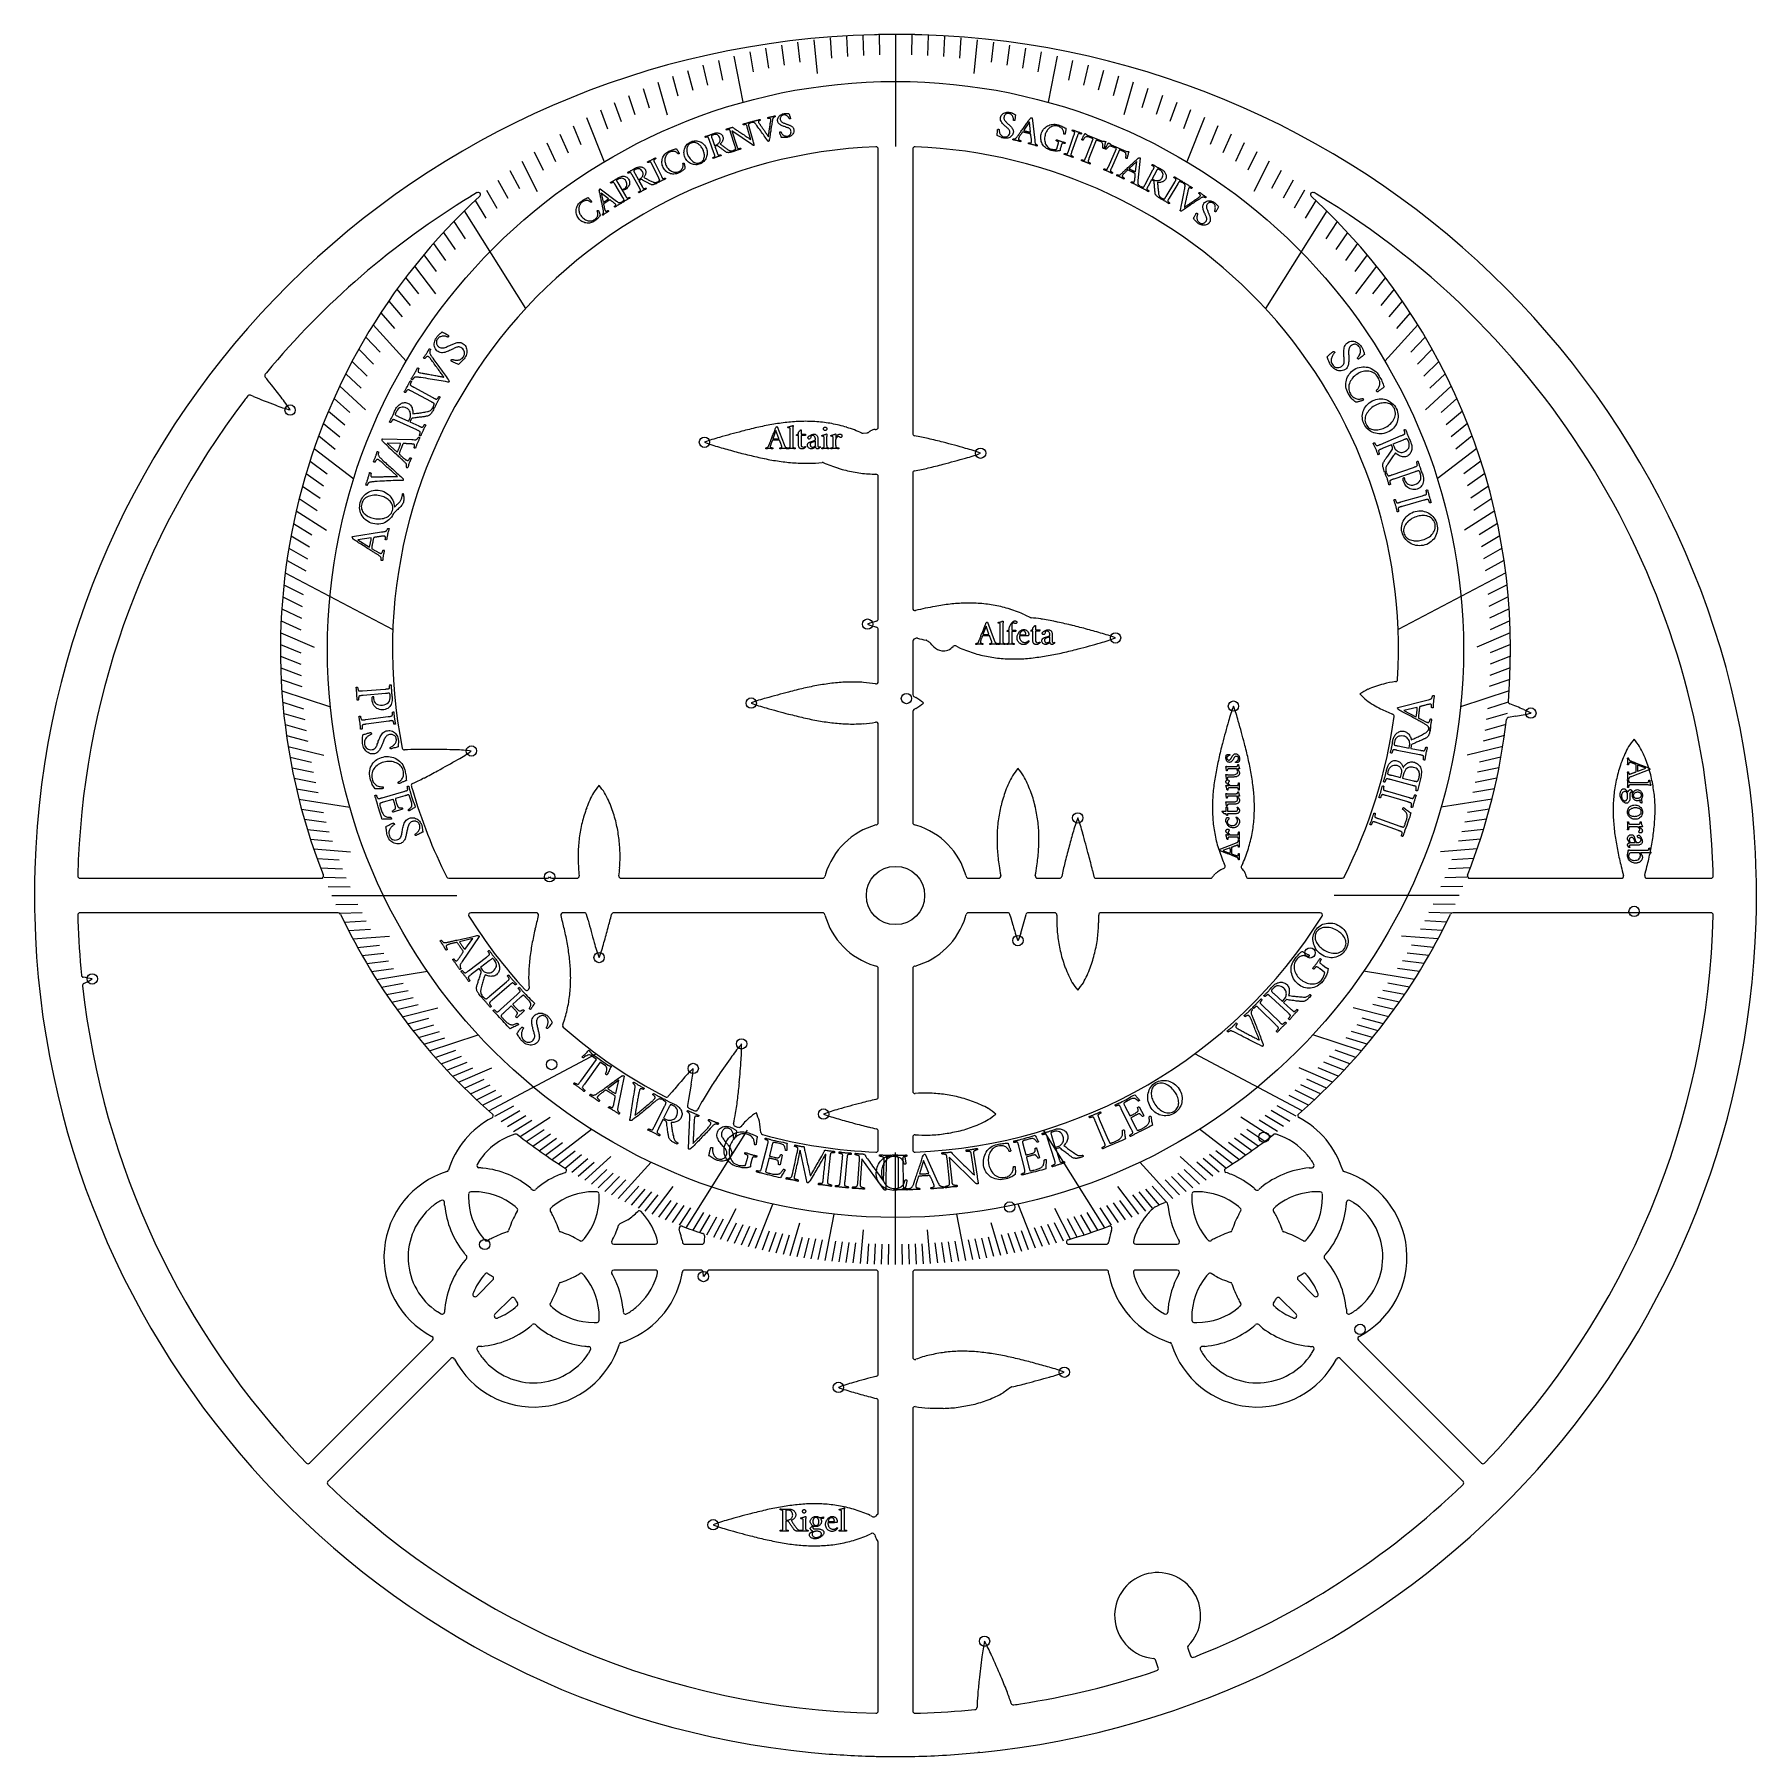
# Model space of a CAD drawing. Header units: millimetres. Extents: x -95 to 95, y -94 to 95.
import ezdxf

# ---------------------------------------------------------------- set-up
doc = ezdxf.new("R2010")
doc.units = ezdxf.units.MM
for name, color, linetype in [('CUT_INNER', 6, 'Continuous'), ('CUT_OUTER', 1, 'Continuous'), ('ENGRAVE', 7, 'Continuous'), ('ENGRAVE_FINE', 8, 'Continuous'), ('TEXT', 5, 'Continuous')]:
    doc.layers.add(name, color=color, linetype=linetype)

msp = doc.modelspace()

# ---------------------------------------------------------------- linework, layer by layer
at = {"layer": 'CUT_INNER'}
for points in [[(-1.89, 51.4), (-1.89, 81.92)], [(1.89, 81.92), (1.89, 50.7)], [(45.63, 76.74), (45.63, 76.74)], [(46.15, 77), (45.93, 77.14)], [(-69.05, 57.38), (-69.18, 57.22)], [(-70.46, 54.76), (-70.8, 54.9)], [(-2.22, 51.15), (-2.12, 51.15)], [(-3.57, 50.73), (-3.09, 50.78)], [(-1.89, 30.36), (-1.89, 45.99)], [(1.89, 46.37), (1.89, 31.52)], [(14.21, 30.8), (14.81, 30.5)], [(-1.89, 23.47), (-1.89, 29.2)], [(1.89, 27.91), (1.89, 22.06)], [(2.03, 28.13), (2.01, 28.12)], [(2.26, 28.23), (2.2, 28.21)], [(6.89, 27.25), (6.61, 27.39)], [(2.03, 21.84), (2.24, 21.73), (2.24, 21.73)], [(1.89, 20.18), (1.89, 8)], [(2.24, 20.52), (2.24, 20.51), (2.03, 20.41)], [(68.04, 19.67), (67.27, 19.55)], [(68.95, 20.41), (69.73, 20.03), (69.73, 20.02)], [(-1.89, 8), (-1.89, 18.78)], [(-2.14, 7.74), (-2.08, 7.76)], [(-62.79, 2.23), (-62.82, 2.33)], [(7.74, 2.14), (7.76, 2.08)], [(21.62, 2.76), (21.76, 2.09)], [(36.16, 3.32), (36.06, 3.52)], [(38.11, 3.52), (37.97, 3.24)], [(38.48, 2.13), (38.48, 2.11)], [(-89.5, 1.89), (-63.02, 1.89)], [(-49.02, 1.89), (-38.19, 1.89)], [(-37.72, 1.89), (-34.96, 1.89)], [(-30.11, 1.89), (-8, 1.89)], [(8, 1.89), (11.3, 1.89)], [(15.59, 1.89), (18, 1.89)], [(22.01, 1.89), (34.56, 1.89)], [(38.73, 1.89), (49.01, 1.89)], [(63.02, 1.89), (79.65, 1.89)], [(82.47, 1.89), (89.5, 1.89)], [(-61.16, -1.89), (-89.5, -1.89)], [(-39.44, -1.89), (-46.6, -1.89)], [(-34.14, -1.89), (-36.47, -1.89)], [(-8, -1.89), (-30.92, -1.89)], [(12.32, -1.89), (8, -1.89)], [(17.46, -1.89), (14.56, -1.89)], [(46.6, -1.89), (22.55, -1.89)], [(89.5, -1.89), (61.16, -1.89)], [(-33.74, -2.7), (-33.9, -2.08)], [(-7.74, -2.14), (-7.76, -2.08)], [(12.91, -3.3), (12.68, -2.48), (12.56, -2.07)], [(60.94, -2.01), (60.93, -2.03)], [(13.74, -4.13), (13.45, -4.94), (13.44, -4.95)], [(-1.89, -22.12), (-1.89, -8)], [(1.89, -8), (1.89, -21.48)], [(2.14, -7.74), (2.08, -7.76)], [(-36.31, -13.57), (-36.53, -14.19)], [(-22.42, -20.7), (-22.56, -21.54), (-22.71, -22.38), (-22.84, -23.05)], [(-24.94, -22.04), (-24.51, -21.53)], [(-2.14, -22.38), (-2.09, -22.37)], [(-41.71, -26.19), (-41.76, -26.2)], [(-41.49, -26.23), (-41.51, -26.22)], [(-1.89, -27.92), (-1.89, -25.86)], [(41.76, -26.2), (41.71, -26.19)], [(1.89, -26.51), (1.89, -27.92)], [(-45.67, -29.1), (-45.92, -29.51)], [(45.41, -29.9), (45.71, -29.89)], [(-36.77, -30.59), (-36.26, -30.4)], [(-49.48, -33.97), (-49.49, -33.67)], [(-46.85, -32.76), (-46.87, -33.06)], [(-46.32, -32.51), (-46.62, -32.52)], [(-40.02, -32.14), (-39.86, -32.28)], [(-32.76, -32.52), (-33.06, -32.51)], [(-32.51, -33.06), (-32.52, -32.76)], [(29.9, -33.97), (29.9, -33.9)], [(32.52, -32.76), (32.51, -33.06)], [(33.06, -32.51), (32.76, -32.52)], [(39.36, -32.14), (39.52, -32.28)], [(46.62, -32.52), (46.32, -32.51)], [(46.87, -33.06), (46.85, -32.76)], [(50.28, -33.71), (49.87, -33.46)], [(-41.54, -34.33), (-41.74, -34.15)], [(-41.71, -35), (-41.5, -34.64)], [(-37.64, -34.15), (-37.84, -34.33)], [(-29.38, -35.58), (-29.39, -35.59), (-30.26, -36.05)], [(-27.53, -35.13), (-27.92, -34.69)], [(28.48, -34.19), (28.46, -34.2), (28.44, -34.21)], [(37.84, -34.33), (37.64, -34.15)], [(37.67, -35), (37.88, -34.64)], [(41.74, -34.15), (41.54, -34.33)], [(-45.23, -37.64), (-45.05, -37.84)], [(-35, -37.67), (-34.64, -37.88)], [(-34.33, -37.84), (-34.15, -37.64)], [(-31.06, -37.77), (-31.13, -37.89)], [(-26.11, -37.96), (-26.2, -37.62)], [(-21.13, -37.1), (-21.17, -37.09)], [(23.69, -36.77), (23.75, -36.61)], [(26.2, -37.62), (26.11, -37.96)], [(34.15, -37.64), (34.33, -37.84)], [(44.38, -37.67), (44.74, -37.88)], [(45.05, -37.84), (45.23, -37.64)], [(-30.92, -38.27), (-26.36, -38.27)], [(-23.42, -37.84), (-23.39, -38.06)], [(-23.14, -38.27), (-21.24, -38.27)], [(19, -38.27), (23.14, -38.27)], [(26.36, -38.27), (30.92, -38.27)], [(47.24, -39.36), (47.1, -39.52)], [(-47.24, -40.02), (-47.1, -39.86)], [(-45.05, -41.54), (-45.23, -41.74)], [(-34.15, -41.74), (-34.33, -41.54)], [(-26.36, -41.11), (-30.92, -41.11)], [(-26.2, -41.76), (-26.11, -41.42)], [(-21.35, -41.11), (-23.14, -41.11)], [(-21.08, -41.82), (-21.08, -41.82), (-21.1, -41.35)], [(-20.6, -41.2), (-21.08, -41.82), (-21.08, -41.82)], [(-2.14, -41.11), (-20.41, -41.11)], [(-1.89, -52.51), (-1.89, -41.36)], [(1.89, -41.36), (1.89, -50.67)], [(23.14, -41.11), (2.14, -41.11)], [(23.42, -41.54), (23.39, -41.32)], [(26.11, -41.42), (26.2, -41.76)], [(30.92, -41.11), (26.36, -41.11)], [(31.06, -41.61), (31.13, -41.49)], [(34.33, -41.54), (34.15, -41.74)], [(35, -41.71), (34.64, -41.5)], [(45.23, -41.74), (45.05, -41.54)], [(-45.96, -43.96), (-44.18, -42.18)], [(44.18, -42.18), (45.96, -43.96)], [(-46.33, -43.57), (-46.37, -43.7)], [(-42.18, -44.18), (-43.96, -45.96)], [(-41.74, -45.23), (-41.54, -45.05)], [(-37.67, -44.38), (-37.88, -44.74)], [(-37.84, -45.05), (-37.64, -45.23)], [(37.64, -45.23), (37.84, -45.05)], [(41.54, -45.05), (41.74, -45.23)], [(43.96, -45.96), (42.18, -44.18)], [(46.37, -43.7), (46.33, -43.57)], [(-50.28, -45.67), (-49.87, -45.92)], [(-43.7, -46.37), (-43.57, -46.33)], [(-39.36, -47.24), (-39.52, -47.1)], [(-33.06, -46.87), (-32.76, -46.85)], [(-32.52, -46.62), (-32.51, -46.32)], [(-29.9, -45.41), (-29.89, -45.71)], [(29.1, -45.67), (29.51, -45.92), (29.53, -45.93)], [(32.51, -46.32), (32.52, -46.62)], [(32.76, -46.85), (33.06, -46.87)], [(40.02, -47.24), (39.86, -47.1)], [(43.57, -46.33), (43.7, -46.37)], [(49.48, -45.41), (49.49, -45.71)], [(-64.3, -62.29), (-50.8, -48.79)], [(50.8, -48.79), (64.3, -62.29)], [(-48.79, -50.8), (-62.29, -64.3)], [(-45.41, -49.48), (-45.71, -49.49)], [(-33.71, -50.28), (-33.46, -49.87)], [(33.97, -49.48), (33.67, -49.49)], [(45.67, -50.28), (45.92, -49.87)], [(62.29, -64.3), (48.79, -50.8)], [(-2.16, -52.77), (-2.08, -52.75)], [(12.63, -53.99), (11.82, -54.59), (11.81, -54.59)], [(12.77, -53.93), (12.72, -53.94)], [(-1.89, -67.75), (-1.89, -55.46)], [(1.89, -56.34), (1.89, -89.5)], [(-2.76, -68.04), (-2.48, -68.18)], [(-2.63, -70.02), (-2.76, -70.09)], [(-1.89, -89.5), (-1.89, -71.04)], [(32.08, -82.61), (32.39, -83.46)], [(32.41, -82.03), (32.13, -82.35)], [(28.83, -84.75), (28.53, -83.9)]]:
    msp.add_lwpolyline(points, dxfattribs=at)
msp.add_circle((0, 0), 3.2, dxfattribs=at)
for centre, radius, start, end in [((0, 27), 55.21, 92.2313, 191.3166), ((-2.14, 81.92), 0.25, 0, 92.2852), ((2.14, 81.92), 0.25, 87.7148, 180), ((0, 27), 55.21, 356.5688, 87.7688), ((0, 0), 89.77, 121.2896, 140.2739), ((0, 27), 67.5, 132.5384, 201.446), ((-12.15, 20.13), 66.27, 120.6499, 121.3519), ((-45.8, 76.92), 0.25, 312.5337, 120.7617), ((45.8, 76.92), 0.25, 59.2304, 227.3065), ((0, 27), 67.5, 355.1472, 47.4624), ((0, 0), 89.77, 1.7583, 59.063), ((-68.98, 57.06), 0.25, 140.4492, 219.2382), ((-106.95, 25.89), 48.87, 38.092, 39.3881), ((-32.68, 25.02), 48.62, 142.1961, 142.8837), ((-70.89, 54.67), 0.25, 67.6368, 142.207), ((-164.22, -19.61), 122.02, 37.5138, 38.3155), ((0, 0), 89.77, 142.7347, 178.6311), ((-29.94, 155.36), 108.45, 248.0604, 249.4106), ((-62.7, 67.19), 14.4, 248.0701, 254.9511), ((-78.66, 45.67), 14.4, 31.9264, 38.8017), ((-2.78, -2.95), 55.71, 102.8934, 104.6343), ((-7.44, 17.4), 34.83, 100.1411, 102.9016), ((-9.19, 27.23), 24.84, 96.3093, 100.1412), ((-9.78, 32.51), 19.53, 91.4646, 96.3009), ((-9.86, 35.38), 16.66, 85.7895, 91.4474), ((-9.76, 36.76), 15.28, 79.549, 85.7682), ((-9.67, 37.31), 14.72, 72.9472, 79.5389), ((-9.34, 38.31), 13.66, 65.6123, 73.0068), ((-2.07, 49.74), 1.42, 96.3121, 118.8121), ((-2.14, 51.4), 0.25, 273.7474, 0), ((-15.68, 36.34), 14.4, 104.6324, 111.5138), ((-15.69, 63.13), 14.39, 248.4851, 255.3655), ((10.52, -53.99), 108.45, 104.6229, 105.9731), ((14.15, 166.54), 122.02, 254.0763, 254.878), ((-3.59, 50.98), 0.247, 244.0147, 275.8549), ((-3.12, 51.03), 0.25, 275.7685, 307.4974), ((-2.11, 49.81), 1.33, 118.6308, 129.8042), ((2.14, 50.7), 0.25, 180, 259.1669), ((-3.53, 19.23), 31.72, 77.0271, 79.7826), ((-8.85, -4.19), 55.74, 75.3647, 77.1034), ((-23.84, -61.37), 114.86, 74.0637, 75.3387), ((1.94, 121.1), 74.97, 254.828, 256.124), ((-5.66, 90.28), 43.22, 256.11, 258.3432), ((-8.53, 76.38), 29.03, 258.3392, 261.6318), ((-9.58, 69.23), 21.8, 261.6358, 265.9798), ((-9.86, 65.31), 17.87, 265.9927, 271.2634), ((-9.71, 60.98), 13.55, 271.033, 276.9912), ((-8.04, 47.29), 0.247, 64.0147, 95.8549), ((-2.28, 59.96), 13.66, 245.6123, 253.0068), ((-8.85, 101.23), 55.71, 282.8934, 284.6343), ((-22.15, 152.27), 108.45, 284.6229, 285.9731), ((4.06, 61.93), 14.4, 284.6324, 291.5138), ((4.06, 35.15), 14.39, 68.4851, 75.3655), ((-1.96, 60.96), 14.72, 252.9472, 259.5389), ((-1.86, 61.51), 15.28, 259.549, 265.7682), ((-2.11, 55.86), 9.62, 264.7534, 269.8282), ((-2.14, 45.99), 0.25, 360, 90.0443), ((2.14, 46.37), 0.25, 100.8331, 180), ((-3.53, 77.82), 31.71, 280.2171, 282.9694), ((-2.14, 30.36), 0.25, 286.3304, 0), ((2.14, 31.52), 0.25, 180, 283.3295), ((10.47, -2.54), 34.81, 100.1408, 103.7492), ((8.72, 7.28), 24.84, 96.3093, 100.1412), ((8.13, 12.56), 19.53, 91.4646, 96.3009), ((8.05, 15.43), 16.66, 85.7895, 91.4474), ((8.15, 16.81), 15.28, 79.549, 85.7682), ((8.25, 17.36), 14.72, 72.9472, 79.5389), ((8.57, 18.36), 13.66, 65.6298, 73.0077), ((14.92, 30.72), 0.25, 243.0883, 264.9022), ((13.77, 16.67), 13.85, 81.0108, 85.319), ((11.71, 1.62), 29.03, 78.3392, 81.6318), ((0.34, 21.62), 8.84, 105.8395, 112.6021), ((0.34, 37.94), 8.84, 247.3979, 254.1605), ((-2.14, 29.2), 0.25, 360, 73.6696), ((8.84, -12.27), 43.22, 76.11, 78.3432), ((1.24, -43.09), 74.97, 74.828, 76.124), ((-10.97, -88.53), 122.02, 74.0763, 74.878), ((18.87, 14.88), 14.39, 68.4851, 75.3655), ((2.14, 27.91), 0.25, 120.1713, 180), ((2.84, 26.61), 1.72, 111.6708, 118.0935), ((2.34, 28), 0.25, 76.6705, 109.2291), ((8.38, 52.83), 25.31, 256.3307, 258.5562), ((3.31, 27.78), 0.25, 55.0999, 77.7877), ((1.91, 25.67), 2.78, 48.3921, 56.338), ((0.14, 23.64), 5.47, 41.8727, 48.6957), ((5.25, 28.27), 1.42, 223.6319, 262.8055), ((5.25, 28.27), 1.42, 262.8162, 318.8569), ((6.49, 27.16), 0.25, 63.0883, 136.5131), ((12.52, 39.69), 13.66, 245.6298, 253.0077), ((12.85, 40.69), 14.72, 252.9472, 259.5389), ((10.62, 60.61), 34.83, 280.1411, 282.9016), ((5.96, 80.96), 55.71, 282.8934, 284.6343), ((-7.34, 132), 108.45, 284.6229, 285.9731), ((18.86, 41.67), 14.4, 284.6324, 291.5138), ((12.94, 41.24), 15.28, 259.549, 265.7682), ((13.04, 42.62), 16.66, 265.7895, 271.4474), ((12.96, 45.49), 19.53, 271.4646, 276.3009), ((12.38, 50.78), 24.84, 276.3093, 280.1412), ((2.35, -31.57), 55.71, 102.8934, 104.6343), ((-2.31, -11.21), 34.83, 100.1411, 102.9016), ((-4.06, -1.38), 24.84, 96.3093, 100.1412), ((-4.65, 3.9), 19.53, 91.4646, 96.3009), ((-4.73, 6.77), 16.66, 85.7895, 91.4474), ((-4.35, 11), 12.41, 79.9456, 86.1228), ((-2.14, 23.47), 0.25, 261.1226, 360), ((56.37, 11.83), 11.71, 103.9319, 112.8104), ((56.47, 11.97), 11.61, 97.7756, 104.5632), ((54.86, 23.71), 0.25, 279.021, 356.6602), ((-10.55, 7.73), 14.4, 104.6324, 111.5138), ((-10.56, 34.51), 14.39, 248.4851, 255.3655), ((15.65, -82.61), 108.45, 104.6229, 105.9731), ((2.14, 22.06), 0.25, 180, 243.0883), ((-4.56, 11.69), 12.13, 51.0741, 55.9038), ((-3.5, 29.13), 10.36, 303.6833, 309.3388), ((56.59, 13.43), 10.36, 117.326, 122.9814), ((59.57, 30.65), 12.13, 224.7168, 229.5465), ((58.5, 30.95), 11.71, 234.4735, 243.3186), ((67.5, 21.27), 0.25, 175.2547, 247.9198), ((38.9, -50.3), 76.83, 66.9769, 68.2208), ((17.34, 131.03), 114.86, 254.0637, 255.3387), ((2.36, 73.85), 55.74, 255.3647, 257.1034), ((-2.3, 53.48), 34.85, 257.0953, 259.8519), ((-4.06, 43.65), 24.86, 259.8518, 263.6783), ((-4.65, 38.36), 19.54, 263.6867, 268.517), ((-4.35, 31.26), 12.43, 273.8524, 280.0531), ((-2.14, 18.78), 0.25, 360, 98.8774), ((2.14, 20.18), 0.25, 116.9117, 180), ((146.99, -12.4), 114.86, 164.0637, 165.3387), ((50.47, 15.5), 14.39, 158.4851, 165.3655), ((23.69, 15.5), 14.4, 14.6324, 21.5138), ((-66.64, -10.71), 108.45, 14.6229, 15.9731), ((0.01, 27), 55.2, 333.0997, 352.3389), ((58.78, 31.26), 12.11, 242.7739, 249.6007), ((54.47, 19.67), 0.25, 352.4414, 68.2644), ((0.03, 27), 67.46, 338.4652, 353.4729), ((67.31, 19.3), 0.25, 99.3656, 173.4961), ((65.97, 33.92), 14.4, 278.2751, 285.1565), ((-4.73, 35.49), 16.67, 268.5342, 274.1868), ((90.5, 9.54), 12.13, 141.0741, 145.9038), ((73.05, 10.59), 10.36, 33.6833, 39.3388), ((-53.89, 16.22), 0.25, 191.4258, 273.2294), ((-52.04, -12.15), 28.19, 90.9943, 93.7478), ((-51.39, -39.71), 55.74, 89.4272, 91.1659), ((-52.03, -98.82), 114.86, 88.1262, 89.4012), ((-48.42, 1.59), 14.39, 82.5475, 89.428), ((-54.94, 27.58), 14.41, 298.6963, 305.5723), ((89.81, 2.59), 55.74, 165.3647, 167.1034), ((-15.6, 2.6), 55.71, 12.8934, 14.6343), ((90.68, 10.63), 11.71, 150.8308, 159.6759), ((71.44, 10.63), 11.71, 20.2893, 29.1677), ((-77, 62.55), 55.71, 296.9559, 298.6968), ((-102.3, 108.83), 108.45, 298.6854, 300.0356), ((22.88, 6.33), 12.13, 141.0741, 145.9038), ((5.43, 7.39), 10.36, 33.6833, 39.3388), ((59.61, 9.01), 24.86, 169.8518, 173.6783), ((69.45, 7.24), 34.85, 167.0953, 169.8519), ((4.75, 7.25), 34.83, 10.1411, 12.9016), ((14.58, 9.01), 24.84, 6.3093, 10.1412), ((93.19, 9.64), 14.41, 159.4599, 166.3012), ((68.92, 9.64), 14.42, 13.671, 20.5066), ((-52.89, 12.07), 0.25, 114.8956, 195.6445), ((-22.32, 20.6), 31.99, 195.6067, 196.3003), ((-0.03, 26.99), 55.18, 196.1713, 206.9017), ((-64.95, 38.7), 28.98, 294.3523, 297.1031), ((-23.1, 4.47), 12.13, 141.0741, 145.9038), ((-40.54, 5.52), 10.36, 33.6833, 39.3388), ((25.58, 6.43), 14.41, 159.4599, 166.3012), ((23.06, 7.42), 11.71, 150.8308, 159.6759), ((3.82, 7.42), 11.71, 20.2893, 29.1677), ((1.31, 6.43), 14.42, 13.671, 20.5066), ((54.32, 9.59), 19.54, 173.6867, 178.517), ((19.86, 9.59), 19.53, 1.4646, 6.3009), ((94.58, 9.41), 15.82, 172.7229, 178.6949), ((93.71, 9.51), 14.94, 166.291, 172.7042), ((68.41, 9.51), 14.94, 7.2704, 13.6809), ((67.54, 9.41), 15.83, 1.2838, 7.2516), ((-20.4, 4.57), 14.41, 159.4599, 166.3012), ((-22.92, 5.56), 11.71, 150.8308, 159.6759), ((-42.15, 5.56), 11.71, 20.2893, 29.1677), ((-44.67, 4.57), 14.42, 13.671, 20.5066), ((26.09, 6.31), 14.94, 166.291, 172.7042), ((0.79, 6.31), 14.94, 7.2704, 13.6809), ((51.45, 9.67), 16.67, 178.5342, 184.1868), ((22.73, 9.67), 16.66, 355.7895, 1.4474), ((96.62, 9.37), 17.86, 178.7153, 183.9918), ((65.49, 9.37), 17.87, 355.9927, 1.2634), ((-19.89, 4.44), 14.94, 166.291, 172.7042), ((-45.18, 4.44), 14.94, 7.2704, 13.6809), ((0, 0), 8.03, 105.4578, 163.1141), ((-2.14, 8), 0.25, 284.7656, 360), ((2.14, 8), 0.25, 180, 255.2344), ((0.7, 2.42), 5.52, 72.7936, 75.5663), ((0, 0), 8.03, 15.4578, 73.1141), ((26.96, 6.2), 15.82, 172.7229, 178.6949), ((-0.08, 6.2), 15.83, 1.2838, 7.2516), ((33.39, 3.23), 14.39, 158.4851, 165.3655), ((6.61, 3.23), 14.4, 14.6324, 21.5138), ((50.06, 9.58), 15.28, 184.2082, 190.4241), ((24.11, 9.58), 15.28, 349.549, 355.7682), ((100.54, 9.64), 21.79, 184.0048, 188.3547), ((61.57, 9.65), 21.8, 351.6358, 355.9798), ((-19.01, 4.34), 15.82, 172.7229, 178.6949), ((-46.06, 4.34), 15.83, 1.2838, 7.2516), ((29, 6.16), 17.86, 178.7153, 183.9918), ((-2.13, 6.16), 17.87, 355.9927, 1.2634), ((136.8, -26.61), 122.02, 164.0763, 164.878), ((-83.73, -22.98), 108.45, 14.6229, 15.9731), ((49.51, 9.48), 14.72, 190.4343, 197.0232), ((24.66, 9.48), 14.72, 342.9472, 349.5389), ((107.69, 10.7), 29.01, 188.3587, 191.656), ((54.42, 10.7), 29.03, 348.3392, 351.6318), ((-16.97, 4.3), 17.86, 178.7153, 183.9918), ((-48.1, 4.3), 17.87, 355.9927, 1.2634), ((32.92, 6.44), 21.79, 184.0048, 188.3547), ((-6.05, 6.44), 21.8, 351.6358, 355.9798), ((91.37, -14.4), 74.97, 164.828, 166.124), ((-32.69, -9.67), 55.71, 12.8934, 14.6343), ((48.51, 9.16), 13.66, 196.9624, 204.3697), ((25.67, 9.15), 13.66, 335.6298, 343.0077), ((121.58, 13.56), 43.2, 191.652, 193.8881), ((40.52, 13.56), 43.22, 346.11, 348.3432), ((-89.5, 2.14), 0.25, 178.7695, 270), ((-63.02, 2.14), 0.25, 270, 21.6211), ((-49.02, 2.14), 0.25, 206.8945, 270), ((-38.19, 2.14), 0.25, 270.0221, 338.9821), ((-37.72, 2.14), 0.25, 201.0261, 269.9697), ((-34.96, 2.14), 0.25, 270, 7.2712), ((-22.71, 3.71), 12.1, 183.1362, 187.325), ((-30.11, 2.14), 0.25, 172.7288, 270), ((-42.33, 3.71), 12.08, 352.6747, 356.848), ((-8, 2.14), 0.25, 270, 345.2344), ((-2.42, 0.7), 5.52, 162.7936, 165.5663), ((8, 2.14), 0.25, 194.7656, 270), ((11.3, 2.14), 0.25, 270, 10.8331), ((30.39, 5.93), 19.21, 187.9391, 191.2213), ((-3.49, 5.92), 19.19, 348.7783, 352.0509), ((15.59, 2.14), 0.25, 169.1669, 270), ((18, 2.14), 0.25, 270, 347.7877), ((56.79, -5.9), 39.36, 166.0551, 168.2876), ((22.01, 2.14), 0.25, 192.2123, 270), ((34.56, 2.14), 0.25, 270, 319.883), ((27.53, 7.59), 9.14, 322.1481, 323.1013), ((36.68, 0.63), 2.36, 133.3777, 141.4863), ((36.97, 0.33), 2.77, 127.0595, 133.2792), ((37.47, -0.36), 3.63, 119.2764, 126.8527), ((38.13, -1.5), 4.94, 115.0498, 119.4512), ((35.8, 3.49), 0.566, 294.6902, 298.0704), ((35.94, 3.21), 0.25, 299.9102, 26.9117), ((38.19, 3.13), 0.25, 153.0883, 227.0055), ((37.16, 1.94), 1.32, 38.1174, 49.2807), ((37.09, 1.88), 1.42, 10.1952, 38.3202), ((38.73, 2.14), 0.25, 187.6305, 270), ((49.01, 2.14), 0.25, 270, 333.1055), ((63.02, 2.14), 0.25, 158.3815, 270), ((123.44, 13.83), 45.07, 193.6594, 194.953), ((79.65, 2.14), 0.25, 270, 14.8478), ((82.47, 2.14), 0.25, 165.1522, 270), ((38.7, 13.83), 45.05, 345.0469, 346.3387), ((89.5, 2.14), 0.25, 270, 1.2305), ((39.51, 1.09), 50.25, 1.2017, 1.8966), ((-89.5, -2.14), 0.25, 90, 181.2305), ((-61.16, -2.14), 0.25, 25.4895, 90), ((-46.6, -2.14), 0.25, 90, 212.168), ((-39.44, -2.14), 0.25, 345.8007, 90), ((-36.47, -2.14), 0.25, 90, 194.1993), ((-34.14, -2.14), 0.25, 14.1993, 90), ((-30.92, -2.14), 0.25, 90, 165.8007), ((-8, -2.14), 0.25, 14.7656, 90), ((8, -2.14), 0.25, 90, 165.2344), ((12.32, -2.14), 0.25, 15.3235, 90), ((14.56, -2.14), 0.25, 90, 164.6773), ((17.46, -2.14), 0.25, 357.3189, 90), ((22.55, -2.14), 0.25, 90, 182.6811), ((46.6, -2.14), 0.25, 327.832, 90), ((61.16, -2.14), 0.25, 90, 148.647), ((89.5, -2.14), 0.25, 358.7695, 90), ((-39.51, -1.09), 50.25, 181.2017, 181.8966), ((-0.11, -0.01), 89.66, 181.7572, 185.5968), ((-0.01, 26.99), 67.48, 205.4774, 229.056), ((-0.02, 26.99), 55.19, 212.0221, 222.5848), ((-5.59, -11.48), 34.85, 167.0953, 169.8519), ((10.03, -15.02), 50.87, 165.4077, 167.1449), ((-85.92, -15.01), 50.85, 12.852, 14.5925), ((-70.29, -11.48), 34.83, 10.1411, 12.9016), ((71.2, 24.68), 108.45, 194.6229, 195.9731), ((-149.33, 28.31), 122.02, 344.0763, 344.878), ((-95.2, 13.79), 65.97, 344.7837, 346.0797), ((0, 0), 8.03, 195.4578, 253.1141), ((0, 0), 8.03, 285.4578, 343.1141), ((0, 27), 55.21, 272.2309, 327.9764), ((2.42, -0.7), 5.52, 342.7936, 345.5663), ((26.84, 0.33), 14.4, 194.6324, 201.5138), ((-63.98, 19.11), 81.12, 343.3512, 344.8606), ((28.19, -2.59), 10.49, 177.6077, 182.1847), ((33.53, -2.63), 15.83, 181.2838, 187.2516), ((6.48, -2.64), 15.82, 352.7229, 358.6949), ((11.79, -2.59), 10.52, 357.7939, 2.3921), ((0.01, 26.99), 67.48, 310.944, 334.5226), ((0, 0), 89.77, 316.0674, 358.6311), ((-15.43, -9.72), 24.86, 169.8518, 173.6783), ((-60.46, -9.72), 24.84, 6.3093, 10.1412), ((-19.13, -1.53), 14.4, 194.6324, 201.5138), ((-45.92, -1.53), 14.39, 338.4851, 345.3655), ((32.65, -2.74), 14.94, 187.2704, 193.6809), ((7.36, -2.74), 14.94, 346.291, 352.7042), ((-20.72, -9.13), 19.54, 173.6867, 178.517), ((-55.18, -9.13), 19.53, 1.4646, 6.3009), ((32.14, -2.87), 14.42, 193.671, 200.5066), ((7.87, -2.87), 14.41, 339.4599, 346.3012), ((-89.1, -8.73), 0.25, 185.4492, 262.1071), ((-90.26, -17.45), 8.55, 75.7405, 82.4567), ((-92.75, -1.51), 8.93, 294.2424, 301.0093), ((-24.59, -9.05), 15.67, 178.4446, 184.0944), ((-52.31, -9.05), 16.66, 355.7895, 1.4474), ((-0.7, -2.42), 5.52, 252.7936, 255.5663), ((-2.14, -8), 0.25, 0, 75.2344), ((2.14, -8), 0.25, 104.7656, 180), ((29.63, -3.86), 11.71, 200.2893, 209.1677), ((10.39, -3.86), 11.71, 330.8308, 339.6759), ((-88.98, -9.88), 0.25, 114.7679, 186.5039), ((0, 0), 89.77, 186.3356, 223.9325), ((-40.47, -10.18), 0.25, 222.7148, 301.1532), ((-40.47, -10.18), 0.25, 301.1532, 2.7834), ((-50.93, -9.15), 15.28, 349.549, 355.7682), ((28.01, -3.82), 10.36, 213.6833, 219.3388), ((10.57, -2.77), 12.13, 321.0741, 325.9038), ((-50.38, -9.25), 14.72, 342.9472, 349.5389), ((-36.29, -14.27), 0.25, 161.2031, 228.6914), ((-0.02, 26.98), 55.18, 228.6759, 242.7986), ((-6.06, -25.76), 14.39, 138.7975, 145.678), ((-31.3, -16.74), 14.41, 354.9463, 1.8223), ((75.41, -84.55), 114.86, 144.3762, 145.6512), ((-125.17, -10.98), 108.45, 354.9354, 356.2856), ((68.37, -100.67), 122.02, 138.7638, 139.5655), ((-12.36, -29.48), 14.39, 133.1724, 140.053), ((-36.58, -18.03), 14.41, 349.3213, 356.1972), ((26.62, -51.17), 55.74, 145.6772, 147.4159), ((-72.63, -15.65), 55.71, 353.2059, 354.9468), ((-25.13, -21.88), 0.25, 242.7539, 319.8397), ((-7.64, -30.55), 15.74, 149.609, 153.4074), ((9.02, -39.93), 34.85, 147.4078, 150.1644), ((-51.9, -18.12), 34.83, 350.4536, 353.2141), ((10.29, -76.68), 55.71, 102.8934, 104.6343), ((-2.14, -22.12), 0.25, 282.2123, 360), ((2.14, -21.48), 0.25, 180, 272.6811), ((3.21, -37.61), 15.92, 88.5544, 93.8257), ((3.26, -37.51), 15.82, 82.7229, 88.6949), ((3.36, -36.64), 14.94, 76.291, 82.7042), ((3.49, -36.13), 14.41, 69.4599, 76.3012), ((4.48, -33.61), 11.71, 60.8308, 69.6759), ((-39.69, -33.07), 9.82, 117.8414, 162.7235), ((-44.4, -24.17), 0.25, 298.125, 49.043), ((-22.59, -23.1), 0.25, 169.5361, 245.5664), ((-10.1, 4.39), 30.45, 245.5771, 246.2375), ((-9.86, 4.58), 30.72, 245.955, 246.6403), ((-21.94, -23.39), 0.25, 246.6211, 333.0413), ((-34.71, -21.14), 17.38, 347.0592, 350.8637), ((-10.47, -30.68), 8.4, 132.0282, 140.8057), ((-8.63, -33.99), 12.13, 123.1543, 127.984), ((-24.91, -27.62), 10.36, 15.7635, 21.4189), ((-2.61, -37.39), 14.4, 104.6324, 111.5138), ((-2.61, -10.6), 14.39, 248.4851, 255.3655), ((23.6, -127.72), 108.45, 104.6229, 105.9731), ((27.23, 92.81), 122.02, 254.0763, 254.878), ((3.39, -33.43), 12.13, 51.0741, 55.9038), ((4.44, -15.98), 10.36, 303.6833, 309.3388), ((44.4, -24.17), 0.25, 130.9583, 241.875), ((39.69, -33.07), 9.83, 17.2797, 62.1553), ((-39.69, -33.08), 7.18, 106.7771, 146.3479), ((-41.65, -26.43), 0.25, 57.9694, 104.0625), ((-0.09, 26.87), 67.33, 232.0613, 237.5632), ((-17.53, -25.09), 0.25, 167.5837, 251.543), ((-7.75, 3.74), 30.69, 251.2614, 251.957), ((-17.17, -25.2), 0.25, 251.8945, 319.6014), ((-22.79, -26.52), 8.03, 3.523, 12.278), ((-14.52, -26), 0.25, 184.559, 254.707), ((-0.01, 26.97), 55.17, 254.6742, 267.7726), ((15.02, 47.37), 74.97, 254.828, 256.124), ((2.88, -2.58), 23.56, 255.643, 257.83), ((-2.14, -25.86), 0.25, 0, 77.7877), ((2.14, -26.51), 0.25, 87.3189, 180), ((3.21, -10.38), 15.92, 266.1741, 271.4242), ((3.25, -10.47), 15.83, 271.2838, 277.2516), ((3.36, -11.34), 14.94, 277.2704, 283.6809), ((3.49, -11.86), 14.42, 283.671, 290.5066), ((4.48, -14.37), 11.71, 290.2893, 299.1677), ((0.09, 26.87), 67.33, 302.4368, 307.9387), ((41.65, -26.43), 0.25, 104.7461, 127.793), ((41.65, -26.43), 0.25, 75.9375, 104.7461), ((39.69, -33.08), 7.18, 39.4729, 73.2229), ((-2.14, -27.92), 0.25, 267.7148, 0), ((2.14, -27.92), 0.25, 180, 272.2852), ((-49.31, -30.07), 0.25, 289.6875, 340.3125), ((-45.7, -29.64), 0.25, 149.0625, 267.1875), ((-45.78, -34.31), 4.42, 83.4673, 89.1696), ((-46.31, -39.69), 9.83, 50.2286, 83.9786), ((-36.34, -30.17), 0.25, 289.6875, 57.4805), ((36.34, -30.17), 0.25, 122.5204, 250.3125), ((46.3, -39.69), 9.83, 95.2286, 128.9786), ((40.46, -32.5), 6.22, 28.7321, 39.9065), ((45.7, -29.64), 0.25, 272.8125, 30.9375), ((49.31, -30.07), 0.25, 199.6875, 250.3125), ((-46.31, -39.69), 9.83, 107.2806, 242.2716), ((-37.05, -34.85), 3.56, 128.2641, 133.9447), ((-33.08, -39.68), 9.82, 112.0944, 128.9879), ((34.23, -36.89), 6.8, 66.8867, 72.6132), ((33.08, -39.68), 9.82, 50.2194, 67.1129), ((42.33, -34.85), 3.56, 128.2641, 133.9447), ((46.3, -39.69), 9.83, 297.7284, 72.7194), ((-46.88, -38.92), 6.22, 118.7321, 129.9065), ((-49.74, -33.68), 0.25, 2.8125, 120.9375), ((-39.69, -33.08), 9.83, 185.2286, 218.9786), ((-39.69, -33.08), 7.18, 179.9021, 219.4729), ((-46.61, -32.77), 0.25, 92.8125, 177.1875), ((-46.31, -39.69), 7.18, 50.5271, 90.0979), ((-39.69, -32.1), 0.25, 227.8125, 312.1875), ((-33.08, -39.69), 7.18, 89.9021, 129.4729), ((-39.69, -33.08), 7.18, 320.5271, 0.0979), ((-32.77, -32.77), 0.25, 2.8125, 87.1875), ((0.74, 25.44), 65.76, 294.9565, 295.9782), ((29.65, -33.91), 0.25, 2.8125, 115.8398), ((39.69, -33.08), 9.83, 185.2286, 207.7286), ((39.69, -33.08), 7.18, 179.9021, 219.4729), ((32.77, -32.77), 0.25, 92.8125, 177.1875), ((33.07, -39.69), 7.18, 50.5271, 90.0979), ((39.69, -32.1), 0.25, 227.8125, 312.1875), ((46.3, -39.69), 7.18, 89.9021, 129.4729), ((39.69, -33.08), 7.18, 320.5271, 0.0979), ((46.61, -32.77), 0.25, 2.8125, 87.1875), ((45.07, -33.6), 4.42, 353.4673, 359.1696), ((49.74, -33.68), 0.25, 59.0625, 177.1875), ((46.3, -39.69), 7.18, 309.4729, 56.3479), ((-46.31, -39.69), 7.18, 129.4729, 236.3479), ((-33.08, -39.69), 9.82, 151.4766, 162.7252), ((-41.71, -34.51), 0.25, 2.8125, 47.8125), ((-41.71, -34.51), 0.25, 329.0625, 2.8125), ((-37.67, -34.51), 0.25, 132.1875, 210.9375), ((-42.51, -37.66), 5.53, 27.3856, 33.1026), ((-46.27, -39.68), 9.79, 17.2605, 27.7447), ((-34.71, -27.96), 9.3, 304.9382, 313.748), ((-28.11, -34.86), 0.25, 42.1875, 132.2087), ((-33.08, -39.69), 7.18, 16.7771, 39.4729), ((33.07, -39.69), 7.18, 140.7229, 163.2229), ((32.61, -39.26), 6.55, 129.5081, 141.0043), ((46.3, -39.69), 9.82, 151.4766, 162.7252), ((37.67, -34.51), 0.25, 2.8125, 47.8125), ((37.67, -34.51), 0.25, 329.0625, 2.8125), ((41.71, -34.51), 0.25, 132.1875, 210.9375), ((36.87, -37.66), 5.53, 27.3856, 33.1026), ((33.11, -39.68), 9.79, 17.2605, 27.7447), ((39.69, -33.08), 9.83, 320.2286, 353.9786), ((-41.72, -42.51), 5.53, 117.3856, 123.1026), ((-39.7, -46.27), 9.79, 107.2605, 117.7447), ((-42.69, -36.69), 0.25, 289.6875, 340.3125), ((-36.69, -36.69), 0.25, 199.6875, 250.3125), ((-39.69, -46.3), 9.82, 61.4766, 72.7252), ((-39.52, -33.16), 9.63, 331.4225, 337.1597), ((-37.59, -33.94), 7.55, 336.9412, 342.6715), ((-30.14, -36.27), 0.25, 136.2368, 160.3125), ((-30.14, -36.27), 0.25, 118.1801, 136.2368), ((-23.51, -36.53), 0.25, 69.786, 199.6875), ((-26.61, -37.73), 3.07, 15.5979, 21.2564), ((-32.89, -39.64), 9.63, 10.7975, 16.5347), ((-0.24, 26.3), 66.76, 249.6747, 251.7252), ((-21.21, -37.34), 0.25, 25.3622, 71.8945), ((9.27, -39.41), 30.3, 176.1033, 177.3956), ((-21.21, -37.34), 0.25, 356.2795, 25.3622), ((19, -38.02), 0.25, 106.3486, 270), ((0.13, 26.62), 67.09, 286.2756, 290.3202), ((26.98, -38.48), 3.61, 167.653, 173.3352), ((23.51, -36.53), 0.25, 65.0314, 110.2148), ((32.89, -39.64), 9.63, 162.6725, 168.4097), ((23.51, -36.53), 0.25, 340.3125, 65.0314), ((33.57, -36.35), 2.88, 206.768, 212.4139), ((37.66, -42.51), 5.53, 117.3856, 123.1026), ((39.68, -46.27), 9.79, 107.2605, 117.7447), ((36.69, -36.69), 0.25, 289.6875, 340.3125), ((42.69, -36.69), 0.25, 199.6875, 250.3125), ((39.69, -46.3), 9.82, 61.4766, 72.7252), ((-44.53, -37.05), 3.56, 218.2641, 223.9447), ((-47.28, -39.69), 0.25, 317.8125, 42.1875), ((-44.87, -37.67), 0.25, 222.1875, 300.9375), ((-34.51, -37.67), 0.25, 239.0625, 267.1875), ((-34.51, -37.67), 0.25, 267.1875, 317.8125), ((-30.92, -38.02), 0.25, 149.0625, 270), ((-26.36, -38.02), 0.25, 270, 14.0625), ((-23.14, -38.02), 0.25, 188.4375, 270), ((-21.24, -38.02), 0.25, 270, 356.928), ((23.14, -38.02), 0.25, 270, 351.5625), ((26.36, -38.02), 0.25, 165.9375, 270), ((30.92, -38.02), 0.25, 270, 30.9375), ((34.51, -37.67), 0.25, 222.1875, 300.9375), ((44.87, -37.67), 0.25, 239.0625, 267.1875), ((44.87, -37.67), 0.25, 267.1875, 317.8125), ((47.28, -39.69), 0.25, 137.8125, 222.1875), ((-39.69, -46.31), 9.83, 140.2286, 173.9786), ((-44.87, -41.71), 0.25, 59.0625, 137.8125), ((-41.72, -36.87), 5.53, 236.8974, 242.6144), ((-37.66, -36.87), 5.53, 297.3856, 303.1026), ((-34.51, -41.71), 0.25, 42.1875, 120.9375), ((-30.92, -41.36), 0.25, 90, 210.9375), ((-33.57, -43.03), 2.88, 26.768, 32.4139), ((-26.36, -41.36), 0.25, 345.9375, 90), ((-26.98, -40.9), 3.61, 347.653, 353.3352), ((-23.14, -41.36), 0.25, 90, 171.5625), ((-21.35, -41.36), 0.25, 1.8469, 90), ((-20.41, -41.36), 0.25, 90, 142.3135), ((-2.14, -41.36), 0.25, 0, 90), ((2.14, -41.36), 0.25, 90, 180), ((23.14, -41.36), 0.25, 8.4375, 90), ((33.07, -39.69), 9.83, 190.8509, 252.7224), ((26.36, -41.36), 0.25, 90, 194.0625), ((30.92, -41.36), 0.25, 329.0625, 90), ((34.51, -41.71), 0.25, 59.0625, 137.8125), ((41.72, -36.87), 5.53, 297.3856, 303.1026), ((44.87, -41.71), 0.25, 42.1875, 120.9375), ((44.53, -42.33), 3.56, 38.2641, 43.9447), ((39.69, -46.31), 9.83, 5.2286, 38.9786), ((-39.69, -46.31), 7.18, 140.5271, 157.5979), ((-44.36, -42.01), 0.253, 41.6655, 66.4819), ((-44.36, -42), 0.25, 315, 41.5954), ((-46.3, -39.69), 9.82, 331.4766, 342.7252), ((-36.69, -42.69), 0.25, 109.6875, 160.3125), ((-39.68, -33.11), 9.79, 287.2605, 297.7447), ((-39.69, -46.31), 7.18, 359.9021, 39.4729), ((-39.69, -46.31), 9.83, 5.2286, 27.7286), ((-33.07, -39.69), 9.83, 287.2799, 348.354), ((-33.08, -39.69), 7.18, 309.4729, 343.2229), ((33.07, -39.69), 7.18, 196.7771, 236.3479), ((39.69, -46.31), 9.83, 151.4786, 173.9786), ((39.69, -46.31), 7.18, 140.5271, 180.0979), ((39.69, -33.08), 9.82, 241.4766, 252.7252), ((36.69, -42.69), 0.25, 19.6875, 70.3125), ((46.27, -39.7), 9.79, 197.2605, 207.7447), ((44.36, -42), 0.25, 138.4046, 225), ((44.36, -42.01), 0.255, 113.6302, 138.2223), ((39.69, -46.31), 7.18, 22.4021, 39.4729), ((-45.07, -45.78), 4.42, 173.4673, 179.1696), ((-46.14, -43.78), 0.25, 160.3125, 315), ((-46.31, -39.69), 7.18, 292.4021, 309.4729), ((-42, -44.36), 0.25, 48.4046, 135), ((-42.01, -44.36), 0.255, 23.6302, 48.2223), ((-36.87, -41.72), 5.53, 207.3856, 213.1026), ((-41.71, -44.87), 0.25, 312.1875, 30.9375), ((-37.67, -44.87), 0.25, 149.0625, 177.1875), ((-37.67, -44.87), 0.25, 177.1875, 227.8125), ((-33.08, -39.69), 7.18, 230.5271, 270.0979), ((-32.5, -40.46), 6.22, 298.7321, 309.9065), ((34.31, -45.78), 4.42, 173.4673, 179.1696), ((33.07, -39.69), 7.18, 269.9021, 309.4729), ((42.51, -41.72), 5.53, 207.3856, 213.1026), ((37.67, -44.87), 0.25, 312.1875, 2.8125), ((37.67, -44.87), 0.25, 2.8125, 30.9375), ((41.71, -44.87), 0.25, 149.0625, 227.8125), ((36.87, -41.72), 5.53, 326.8974, 332.6144), ((46.3, -39.69), 7.18, 230.5271, 247.5979), ((42.01, -44.36), 0.253, 131.6655, 156.4819), ((42, -44.36), 0.25, 45, 131.5954), ((46.14, -43.78), 0.25, 225, 19.6875), ((46.88, -40.46), 6.22, 298.7321, 309.9065), ((-49.74, -45.7), 0.25, 239.0625, 312.1875), ((-49.74, -45.7), 0.25, 312.1875, 357.1875), ((-43.78, -46.14), 0.25, 135, 289.6875), ((-42.33, -44.53), 3.56, 308.2641, 313.9447), ((-39.69, -47.28), 0.25, 47.8125, 132.1875), ((-33.08, -39.69), 9.83, 230.2286, 263.9786), ((-32.77, -46.61), 0.25, 272.8125, 357.1875), ((-29.64, -45.7), 0.25, 182.8125, 267.1875), ((-29.64, -45.7), 0.25, 267.1875, 300.9375), ((29.64, -45.7), 0.25, 244.6875, 357.1875), ((32.77, -46.61), 0.25, 182.8125, 267.1875), ((37.05, -44.53), 3.56, 308.2641, 313.9447), ((39.69, -47.28), 0.25, 47.8125, 132.1875), ((46.3, -39.69), 9.83, 230.2286, 263.9786), ((43.78, -46.14), 0.25, 250.3125, 45), ((49.74, -45.7), 0.25, 182.8125, 227.8125), ((49.74, -45.7), 0.25, 227.8125, 300.9375), ((-50.98, -48.62), 0.25, 315.023, 66.6655), ((-46.31, -39.69), 9.83, 275.2286, 308.9786), ((-30.07, -49.31), 0.25, 109.6875, 160.3125), ((30.07, -49.31), 0.25, 19.6875, 70.3125), ((33.07, -39.69), 9.83, 275.2286, 308.9786), ((50.98, -48.62), 0.25, 113.3345, 224.977), ((-48.62, -50.98), 0.25, 23.3345, 134.977), ((-39.69, -46.31), 9.83, 207.7284, 342.7194), ((-45.7, -49.74), 0.25, 137.8125, 210.9375), ((-40.46, -46.88), 6.22, 208.7321, 219.9065), ((-45.7, -49.74), 0.25, 92.8125, 137.8125), ((-39.69, -46.31), 7.18, 219.4729, 326.3479), ((-33.6, -45.07), 4.42, 263.4673, 269.1696), ((-33.68, -49.74), 0.25, 329.0625, 87.1875), ((2.14, -50.67), 0.25, 180, 288.7969), ((6.86, -63.4), 13.33, 103.5321, 110.3625), ((7.27, -64.97), 14.94, 97.2704, 103.6809), ((7.38, -65.84), 15.83, 91.2838, 97.2516), ((7.42, -67.89), 17.87, 85.9927, 91.2634), ((7.14, -71.81), 21.8, 81.6358, 85.9798), ((6.09, -78.97), 29.03, 78.3392, 81.6318), ((3.22, -92.86), 43.22, 76.11, 78.3432), ((-4.38, -123.68), 74.97, 74.828, 76.124), ((39.69, -46.31), 9.83, 197.2806, 332.2716), ((33.68, -49.74), 0.25, 137.8125, 210.9375), ((38.92, -46.88), 6.22, 208.7321, 219.9065), ((33.68, -49.74), 0.25, 92.8125, 137.8125), ((39.69, -46.31), 7.18, 219.4729, 326.3479), ((45.78, -45.07), 4.42, 263.4673, 269.1696), ((45.7, -49.74), 0.25, 329.0625, 87.1875), ((48.62, -50.98), 0.25, 45.023, 156.6655), ((25.22, -157.71), 108.45, 104.6229, 105.9731), ((-2.14, -52.51), 0.25, 284.1993, 0), ((-12.96, 51.41), 108.45, 284.6229, 285.9731), ((-16.59, -169.12), 122.02, 74.0763, 74.878), ((13.25, -65.71), 14.39, 68.4851, 75.3655), ((13.24, -38.92), 14.4, 284.6324, 291.5138), ((-0.98, -67.38), 14.4, 104.6324, 111.5138), ((-0.99, -40.59), 14.39, 248.4851, 255.3655), ((28.85, 62.82), 122.02, 254.0763, 254.878), ((6.1, -44.36), 11.71, 290.2893, 299.1677), ((12.78, -54.19), 0.25, 102.2123, 126.5074), ((0.34, 0.37), 55.71, 282.8934, 284.6343), ((7.98, -15.3), 41.16, 254.5612, 255.8572), ((-2.14, -55.46), 0.25, 360, 75.8007), ((2.14, -56.34), 0.25, 82.7288, 180), ((4.86, -37.39), 18.9, 261.8156, 266.1455), ((4.84, -38.41), 17.87, 265.9927, 271.2634), ((4.88, -40.46), 15.83, 271.2838, 277.2516), ((4.99, -41.33), 14.94, 277.2704, 283.6809), ((5.11, -41.85), 14.42, 283.671, 290.5066), ((-64.47, -62.11), 0.25, 223.7695, 315), ((64.47, -62.11), 0.25, 225, 316.2305), ((-62.11, -64.47), 0.25, 135, 226.2305), ((0, 0), 89.77, 226.0674, 268.6311), ((0, 0), 89.77, 291.7973, 313.9326), ((62.11, -64.47), 0.25, 313.7695, 45), ((11.47, -172.79), 108.45, 104.6229, 105.9731), ((-1.84, -121.76), 55.71, 102.8934, 104.6343), ((-6.49, -101.4), 34.83, 100.1411, 102.9016), ((-8.25, -91.57), 24.84, 96.3093, 100.1412), ((-8.84, -86.29), 19.53, 91.4646, 96.3009), ((-8.91, -83.42), 16.66, 85.7895, 91.4474), ((-8.82, -82.04), 15.28, 79.549, 85.7682), ((-8.72, -81.49), 14.72, 72.9472, 79.5389), ((-8.4, -80.48), 13.66, 65.6298, 73.0077), ((-1.19, -68.99), 1.32, 126.8868, 138.0438), ((-2.14, -67.75), 0.25, 309.1425, 0), ((-14.74, -82.46), 14.4, 104.6324, 111.5138), ((-14.74, -55.68), 14.39, 248.4851, 255.3655), ((13.16, 40.84), 114.86, 254.0637, 255.3387), ((-2.37, -67.96), 0.25, 243.1089, 322.1106), ((-1.83, -16.34), 55.74, 255.3647, 257.1034), ((-6.49, -36.7), 34.85, 257.0953, 259.8519), ((-8.25, -46.54), 24.86, 259.8518, 263.6783), ((-8.84, -51.83), 19.54, 263.6867, 268.517), ((-8.91, -54.7), 16.67, 268.5342, 274.1868), ((-8.82, -56.09), 15.28, 274.2082, 280.4241), ((-8.72, -56.64), 14.72, 280.4343, 287.0232), ((-8.4, -57.64), 13.66, 286.9624, 294.3697), ((-2.52, -70.25), 0.25, 18.9155, 116.9117), ((1.67, -68.83), 4.17, 198.6897, 202.6605), ((0.67, -69.25), 3.09, 202.5306, 207.5512), ((-0.22, -69.73), 2.08, 207.2612, 214.6361), ((-2.14, -71.04), 0.25, 0, 32.7147), ((28.77, -79.03), 4.72, 320.5506, 264.5263), ((23.79, -85.1), 14.39, 166.9232, 173.8027), ((-2.72, -89.04), 14.41, 23.0711, 29.9479), ((32.31, -82.52), 0.25, 137.8125, 200), ((123.36, -98.54), 114.86, 172.5012, 173.7762), ((-88.22, -128.21), 108.45, 23.0604, 24.4106), ((28.29, -83.98), 0.25, 20, 84.4231), ((28.6, -84.83), 0.25, 288.457, 20), ((32.62, -83.37), 0.25, 200, 291.2695), ((12.85, -32.41), 54.91, 291.2094, 291.909), ((64.59, -92.1), 55.74, 173.8022, 175.5409), ((-39.68, -107.56), 55.71, 21.3309, 23.0718), ((0, 0), 89.77, 278.7895, 288.6299), ((36.96, -90.03), 28.03, 175.3646, 178.118), ((-16.06, -98.4), 30.37, 18.6888, 21.4404), ((12.94, -88.58), 0.25, 199.2706, 278.2617), ((4.32, -28.53), 60.92, 278.1715, 278.8728), ((-2.14, -89.5), 0.25, 268.7695, 0), ((2.14, -89.5), 0.25, 180, 271.2305), ((1.09, -39.51), 50.25, 271.2017, 271.8966), ((0.01, -0.18), 89.59, 271.7565, 275.5765), ((8.69, -89.1), 0.25, 275.4492, 357.6044)]:
    msp.add_arc(centre, radius, start, end, dxfattribs=at)
at = {"layer": 'CUT_OUTER'}
msp.add_lwpolyline([(9.26, -94.05), (9.05, -94.06)], dxfattribs=at)
for centre, radius, start, end in [((-0.01, 0.86), 93.64, 88.6965, 91.0595), ((0, 0), 94.5, 91.4067, 178.2427), ((260.96, -12144.86), 12242.16, 91.229573, 91.23229), ((0.86, 31.11), 63.37, 88.1564, 88.858), ((0, 0), 94.5, 1.4067, 88.2427), ((-0.86, -0.01), 93.64, 178.6965, 181.0595), ((-30.88, 0.85), 63.61, 178.1577, 178.8567), ((-12144.86, -260.96), 12242.16, 1.229573, 1.23229), ((0.86, 0.01), 93.64, 358.6965, 1.0595), ((12144.86, 260.96), 12242.16, 181.229573, 181.23229), ((0, 0), 94.5, 181.4067, 264.3755), ((0, 0), 94.5, 275.625, 358.2427), ((31.07, -0.86), 63.42, 358.1566, 358.8577), ((0, 0), 94.5, 264.3755, 268.2427), ((-0.85, -30.87), 63.62, 268.1577, 268.8566), ((0, -1.56), 92.94, 268.6916, 271.3084), ((0.04, -0.6), 93.9, 271.2735, 275.5115)]:
    msp.add_arc(centre, radius, start, end, dxfattribs=at)
at = {"layer": 'ENGRAVE'}
for points in [[(0, 94.5), (0, 82.22)], [(-17.73, 92.13), (-16.75, 87.05)], [(17.73, 92.13), (16.75, 87.05)], [(-33.9, 85.37), (-31.98, 80.51)], [(33.9, 85.37), (31.98, 80.51)], [(-47.33, 75.13), (-40.59, 64.43)], [(47.33, 75.13), (40.59, 64.43)], [(-57.33, 62.62), (-53.7, 58.66)], [(57.33, 62.62), (53.7, 58.66)], [(-63.79, 49.06), (-59.46, 45.72)], [(63.79, 49.06), (59.46, 45.72)], [(-66.97, 35.43), (-55.17, 29.19)], [(66.97, 35.43), (55.17, 29.19)], [(-67.34, 22.46), (-62.02, 20.69)], [(67.34, 22.46), (62.02, 20.69)], [(-65.47, 10.58), (-59.88, 9.68)], [(65.47, 10.58), (59.88, 9.68)], [(-61.86, 0), (-48.16, 0)], [(61.86, 0), (48.16, 0)], [(-56.96, -9.21), (-51.37, -8.3)], [(56.96, -9.21), (51.37, -8.3)], [(-51.13, -17.06), (-45.8, -15.28)], [(51.13, -17.06), (45.8, -15.28)], [(-44.64, -23.62), (-32.84, -17.38)], [(44.64, -23.62), (32.84, -17.38)], [(-37.69, -28.99), (-33.36, -25.65)], [(-22.97, -36.46), (-16.23, -25.77)], [(22.97, -36.46), (16.23, -25.77)], [(37.69, -28.99), (33.36, -25.65)], [(0, -40.49), (0, -28.21)], [(-30.43, -33.24), (-26.8, -29.28)], [(30.43, -33.24), (26.8, -29.28)], [(-15.38, -38.72), (-13.45, -33.86)], [(15.38, -38.72), (13.45, -33.86)], [(-7.71, -40.05), (-6.73, -34.97)], [(7.71, -40.05), (6.73, -34.97)]]:
    msp.add_lwpolyline(points, dxfattribs=at)
for centre, radius in [((0, 27), 62.34), ((-66.44, 53.28), 0.567), ((-20.97, 49.74), 0.567), ((9.34, 48.54), 0.567), ((-3.06, 29.78), 0.567), ((24.15, 28.27), 0.567), ((-15.84, 21.12), 0.567), ((1.2, 21.62), 0.567), ((37.09, 20.78), 0.567), ((69.73, 20.02), 0.567), ((-46.55, 15.86), 0.567), ((20, 8.51), 0.567), ((-37.96, 2.05), 0.567), ((81.06, -1.74), 0.567), ((13.44, -4.95), 0.567), ((-32.53, -6.81), 0.567), ((45.5, -6.3), 0.567), ((-88.15, -9.16), 0.567), ((-16.89, -16.28), 0.567), ((-37.74, -18.55), 0.567), ((-22.2, -18.98), 0.567), ((-7.89, -23.99), 0.567), ((40.44, -26.53), 0.567), ((12.53, -34.19), 0.567), ((-45.08, -38.3), 0.567), ((-21.08, -41.82), 0.567), ((50.98, -47.62), 0.567), ((18.53, -52.32), 0.567), ((-6.27, -53.98), 0.567), ((-20.02, -69.06), 0.567), ((9.77, -81.84), 0.567)]:
    msp.add_circle(centre, radius, dxfattribs=at)
at = {"layer": 'ENGRAVE_FINE'}
for points in [[(-14.26, 92.98), (-13.92, 90.79)], [(-12.5, 93.33), (-12.21, 91.14)], [(-10.74, 93.64), (-10.49, 91.44)], [(-8.96, 93.9), (-8.61, 90.23)], [(-7.18, 94.12), (-7.01, 91.91)], [(-5.39, 94.28), (-5.27, 92.08)], [(-3.6, 94.4), (-3.51, 92.19)], [(-1.8, 94.48), (-1.76, 92.27)], [(1.8, 94.48), (1.76, 92.27)], [(3.6, 94.4), (3.51, 92.19)], [(5.39, 94.28), (5.27, 92.08)], [(7.18, 94.12), (7.01, 91.91)], [(8.96, 93.9), (8.61, 90.23)], [(10.74, 93.64), (10.49, 91.44)], [(12.5, 93.33), (12.21, 91.14)], [(14.26, 92.98), (13.92, 90.79)], [(-21.13, 91.11), (-20.63, 88.94)], [(-19.44, 91.64), (-18.98, 89.47)], [(-16, 92.58), (-15.62, 90.39)], [(16, 92.58), (15.62, 90.39)], [(19.44, 91.64), (18.98, 89.47)], [(21.13, 91.11), (20.63, 88.94)], [(-26.09, 89.25), (-25.05, 85.69)], [(-24.46, 89.91), (-23.88, 87.77)], [(-22.81, 90.53), (-22.26, 88.38)], [(22.81, 90.53), (22.26, 88.38)], [(24.46, 89.91), (23.88, 87.77)], [(26.09, 89.25), (25.05, 85.69)], [(-30.86, 87.03), (-30.11, 84.93)], [(-29.29, 87.81), (-28.59, 85.7)], [(-27.71, 88.55), (-27.04, 86.43)], [(27.71, 88.55), (27.04, 86.43)], [(29.29, 87.81), (28.59, 85.7)], [(30.86, 87.03), (30.11, 84.93)], [(-32.39, 86.22), (-31.61, 84.13)], [(32.39, 86.22), (31.61, 84.13)], [(-36.84, 83.56), (-35.93, 81.51)], [(-35.38, 84.48), (-34.52, 82.42)], [(35.38, 84.48), (34.52, 82.42)], [(36.84, 83.56), (35.93, 81.51)], [(-39.65, 81.62), (-38.67, 79.6)], [(-38.26, 82.61), (-37.32, 80.57)], [(38.26, 82.61), (37.32, 80.57)], [(39.65, 81.62), (38.67, 79.6)], [(-42.34, 79.57), (-41.28, 77.58)], [(-41.01, 80.61), (-39.31, 77.27)], [(41.01, 80.61), (39.31, 77.27)], [(42.34, 79.57), (41.28, 77.58)], [(-43.64, 78.49), (-42.54, 76.52)], [(43.64, 78.49), (42.54, 76.52)], [(-46.13, 76.27), (-44.96, 74.34)], [(-44.9, 77.4), (-43.77, 75.44)], [(44.9, 77.4), (43.77, 75.44)], [(46.13, 76.27), (44.96, 74.34)], [(-48.49, 73.96), (-47.24, 72.06)], [(48.49, 73.96), (47.24, 72.06)], [(-49.61, 72.77), (-48.33, 70.89)], [(49.61, 72.77), (48.33, 70.89)], [(-51.76, 70.33), (-50.41, 68.49)], [(-50.7, 71.56), (-49.39, 69.7)], [(50.7, 71.56), (49.39, 69.7)], [(51.76, 70.33), (50.41, 68.49)], [(-52.78, 69.08), (-50.47, 66.05)], [(52.78, 69.08), (50.47, 66.05)], [(-54.71, 66.54), (-53.25, 64.77)], [(-53.76, 67.81), (-52.34, 66.02)], [(53.76, 67.81), (52.34, 66.02)], [(54.71, 66.54), (53.25, 64.77)], [(-55.62, 65.24), (-54.13, 63.5)], [(55.62, 65.24), (54.13, 63.5)], [(-56.49, 63.94), (-54.97, 62.22)], [(56.49, 63.94), (54.97, 62.22)], [(-58.14, 61.29), (-56.55, 59.62)], [(58.14, 61.29), (56.55, 59.62)], [(-59.64, 58.61), (-57.99, 56.99)], [(-58.91, 59.96), (-57.29, 58.31)], [(58.91, 59.96), (57.29, 58.31)], [(59.64, 58.61), (57.99, 56.99)], [(-60.33, 57.26), (-58.66, 55.67)], [(60.33, 57.26), (58.66, 55.67)], [(-61, 55.9), (-58.15, 53.29)], [(61, 55.9), (58.15, 53.29)], [(-62.22, 53.17), (-60.45, 51.66)], [(-61.62, 54.54), (-59.89, 53)], [(61.62, 54.54), (59.89, 53)], [(62.22, 53.17), (60.45, 51.66)], [(-62.78, 51.8), (-60.98, 50.32)], [(62.78, 51.8), (60.98, 50.32)], [(-63.3, 50.43), (-61.48, 48.98)], [(63.3, 50.43), (61.48, 48.98)], [(-64.25, 47.68), (-62.37, 46.29)], [(64.25, 47.68), (62.37, 46.29)], [(-64.68, 46.31), (-62.77, 44.95)], [(64.68, 46.31), (62.77, 44.95)], [(-65.43, 43.57), (-63.48, 42.27)], [(-65.07, 44.94), (-63.14, 43.6)], [(65.07, 44.94), (63.14, 43.6)], [(65.43, 43.57), (63.48, 42.27)], [(-65.76, 42.2), (-62.46, 40.08)], [(65.76, 42.2), (62.46, 40.08)], [(-66.06, 40.84), (-64.06, 39.6)], [(66.06, 40.84), (64.06, 39.6)], [(-66.57, 38.13), (-64.52, 36.95)], [(-66.33, 39.48), (-64.3, 38.27)], [(66.33, 39.48), (64.3, 38.27)], [(66.57, 38.13), (64.52, 36.95)], [(-66.78, 36.78), (-64.71, 35.64)], [(66.78, 36.78), (64.71, 35.64)], [(-67.12, 34.1), (-65.01, 33.02)], [(67.12, 34.1), (65.01, 33.02)], [(-67.25, 32.77), (-65.11, 31.73)], [(67.25, 32.77), (65.11, 31.73)], [(-67.35, 31.45), (-65.19, 30.44)], [(67.35, 31.45), (65.19, 30.44)], [(-67.47, 28.83), (-63.81, 27.27)], [(-67.42, 30.14), (-65.25, 29.17)], [(67.47, 28.83), (63.81, 27.27)], [(67.42, 30.14), (65.25, 29.17)], [(-67.49, 27.54), (-65.28, 26.64)], [(67.49, 27.54), (65.28, 26.64)], [(-67.49, 26.26), (-65.26, 25.39)], [(-67.47, 24.98), (-65.22, 24.15)], [(67.47, 24.98), (65.22, 24.15)], [(67.49, 26.26), (65.26, 25.39)], [(-67.42, 23.72), (-65.16, 22.92)], [(67.42, 23.72), (65.16, 22.92)], [(-67.25, 21.22), (-64.96, 20.5)], [(67.25, 21.22), (64.96, 20.5)], [(-67.13, 19.99), (-64.83, 19.3)], [(67.13, 19.99), (64.83, 19.3)], [(-66.99, 18.77), (-64.68, 18.12)], [(-66.83, 17.56), (-64.51, 16.95)], [(66.83, 17.56), (64.51, 16.95)], [(66.99, 18.77), (64.68, 18.12)], [(-66.65, 16.37), (-62.75, 15.41)], [(-66.45, 15.18), (-64.1, 14.65)], [(66.65, 16.37), (62.75, 15.41)], [(66.45, 15.18), (64.1, 14.65)], [(-66.23, 14.01), (-63.88, 13.52)], [(66.23, 14.01), (63.88, 13.52)], [(-66, 12.86), (-63.63, 12.4)], [(-65.74, 11.71), (-63.36, 11.29)], [(65.74, 11.71), (63.36, 11.29)], [(66, 12.86), (63.63, 12.4)], [(-65.18, 9.46), (-62.79, 9.11)], [(65.18, 9.46), (62.79, 9.11)], [(-64.87, 8.36), (-62.47, 8.05)], [(64.87, 8.36), (62.47, 8.05)], [(-64.54, 7.26), (-62.14, 6.99)], [(-64.2, 6.18), (-61.8, 5.95)], [(64.2, 6.18), (61.8, 5.95)], [(64.54, 7.26), (62.14, 6.99)], [(-63.85, 5.12), (-59.82, 4.8)], [(-63.48, 4.07), (-61.06, 3.91)], [(63.85, 5.12), (59.82, 4.8)], [(63.48, 4.07), (61.06, 3.91)], [(-63.1, 3.03), (-60.68, 2.91)], [(-62.7, 2.01), (-60.28, 1.93)], [(62.7, 2.01), (60.28, 1.93)], [(63.1, 3.03), (60.68, 2.91)], [(-62.28, 1), (-59.86, 0.96)], [(62.28, 1), (59.86, 0.96)], [(-61.42, -0.98), (-59, -0.94)], [(-60.97, -1.95), (-58.55, -1.87)], [(60.97, -1.95), (58.55, -1.87)], [(61.42, -0.98), (59, -0.94)], [(-60.51, -2.91), (-58.09, -2.79)], [(-60.03, -3.85), (-57.62, -3.69)], [(60.03, -3.85), (57.62, -3.69)], [(60.51, -2.91), (58.09, -2.79)], [(-59.55, -4.77), (-55.52, -4.45)], [(-59.05, -5.69), (-56.64, -5.46)], [(59.55, -4.77), (55.52, -4.45)], [(59.05, -5.69), (56.64, -5.46)], [(-58.54, -6.59), (-56.14, -6.32)], [(-58.03, -7.47), (-55.63, -7.17)], [(58.03, -7.47), (55.63, -7.17)], [(58.54, -6.59), (56.14, -6.32)], [(-57.5, -8.35), (-55.11, -8)], [(57.5, -8.35), (55.11, -8)], [(-56.42, -10.05), (-54.04, -9.63)], [(-55.86, -10.88), (-53.49, -10.42)], [(-55.3, -11.7), (-52.94, -11.2)], [(55.3, -11.7), (52.94, -11.2)], [(55.86, -10.88), (53.49, -10.42)], [(56.42, -10.05), (54.04, -9.63)], [(-54.72, -12.5), (-52.38, -11.97)], [(-54.14, -13.3), (-50.24, -12.34)], [(54.14, -13.3), (50.24, -12.34)], [(54.72, -12.5), (52.38, -11.97)], [(-53.56, -14.07), (-51.23, -13.46)], [(-52.96, -14.84), (-50.65, -14.19)], [(-52.36, -15.59), (-50.06, -14.91)], [(52.36, -15.59), (50.06, -14.91)], [(52.96, -14.84), (50.65, -14.19)], [(53.56, -14.07), (51.23, -13.46)], [(-51.75, -16.33), (-49.46, -15.61)], [(-50.51, -17.77), (-48.25, -16.97)], [(50.51, -17.77), (48.25, -16.97)], [(51.75, -16.33), (49.46, -15.61)], [(-49.88, -18.47), (-47.64, -17.64)], [(-49.24, -19.16), (-47.02, -18.29)], [(49.24, -19.16), (47.02, -18.29)], [(49.88, -18.47), (47.64, -17.64)], [(-48.6, -19.83), (-46.39, -18.93)], [(-47.95, -20.49), (-44.29, -18.93)], [(-47.3, -21.14), (-45.13, -20.17)], [(-46.64, -21.78), (-44.49, -20.77)], [(47.95, -20.49), (44.29, -18.93)], [(46.64, -21.78), (44.49, -20.77)], [(47.3, -21.14), (45.13, -20.17)], [(48.6, -19.83), (46.39, -18.93)], [(-45.98, -22.41), (-43.85, -21.37)], [(-45.31, -23.02), (-43.2, -21.95)], [(45.31, -23.02), (43.2, -21.95)], [(45.98, -22.41), (43.85, -21.37)], [(-43.96, -24.21), (-41.89, -23.07)], [(-43.28, -24.79), (-41.23, -23.61)], [(-42.6, -25.35), (-40.57, -24.15)], [(-41.21, -26.45), (-37.91, -24.33)], [(41.21, -26.45), (37.91, -24.33)], [(42.6, -25.35), (40.57, -24.15)], [(43.28, -24.79), (41.23, -23.61)], [(43.96, -24.21), (41.89, -23.07)], [(-41.91, -25.91), (-39.9, -24.67)], [(-40.52, -26.98), (-38.56, -25.68)], [(-39.82, -27.5), (-37.88, -26.16)], [(39.82, -27.5), (37.88, -26.16)], [(40.52, -26.98), (38.56, -25.68)], [(41.91, -25.91), (39.9, -24.67)], [(-39.11, -28.01), (-37.21, -26.64)], [(-38.4, -28.5), (-36.53, -27.11)], [(-36.98, -29.46), (-35.15, -28.01)], [(36.98, -29.46), (35.15, -28.01)], [(38.4, -28.5), (36.53, -27.11)], [(39.11, -28.01), (37.21, -26.64)], [(-36.26, -29.92), (-34.47, -28.44)], [(-35.54, -30.38), (-33.77, -28.87)], [(-34.82, -30.82), (-33.08, -29.28)], [(-34.1, -31.25), (-31.24, -28.63)], [(-33.37, -31.67), (-31.69, -30.07)], [(34.1, -31.25), (31.24, -28.63)], [(33.37, -31.67), (31.69, -30.07)], [(34.82, -30.82), (33.08, -29.28)], [(35.54, -30.38), (33.77, -28.87)], [(36.26, -29.92), (34.47, -28.44)], [(-32.64, -32.08), (-30.99, -30.46)], [(-31.91, -32.48), (-30.29, -30.83)], [(-31.17, -32.86), (-29.59, -31.19)], [(-29.7, -33.61), (-28.18, -31.89)], [(-26.72, -34.98), (-24.41, -31.95)], [(26.72, -34.98), (24.41, -31.95)], [(29.7, -33.61), (28.18, -31.89)], [(31.17, -32.86), (29.59, -31.19)], [(31.91, -32.48), (30.29, -30.83)], [(32.64, -32.08), (30.99, -30.46)], [(-28.96, -33.97), (-27.47, -32.22)], [(-28.21, -34.31), (-26.76, -32.54)], [(-27.47, -34.65), (-26.05, -32.86)], [(-25.98, -35.29), (-24.62, -33.46)], [(-25.23, -35.6), (-23.91, -33.74)], [(25.23, -35.6), (23.91, -33.74)], [(25.98, -35.29), (24.62, -33.46)], [(27.47, -34.65), (26.05, -32.86)], [(28.21, -34.31), (26.76, -32.54)], [(28.96, -33.97), (27.47, -32.22)], [(-24.48, -35.9), (-23.2, -34.02)], [(-23.72, -36.19), (-22.48, -34.29)], [(-22.22, -36.73), (-21.05, -34.8)], [(-21.46, -36.99), (-20.33, -35.04)], [(-20.7, -37.24), (-19.61, -35.27)], [(-19.95, -37.48), (-18.89, -35.49)], [(-19.19, -37.71), (-17.48, -34.36)], [(-18.43, -37.93), (-17.44, -35.91)], [(18.43, -37.93), (17.44, -35.91)], [(19.19, -37.71), (17.48, -34.36)], [(19.95, -37.48), (18.89, -35.49)], [(20.7, -37.24), (19.61, -35.27)], [(21.46, -36.99), (20.33, -35.04)], [(22.22, -36.73), (21.05, -34.8)], [(23.72, -36.19), (22.48, -34.29)], [(24.48, -35.9), (23.2, -34.02)], [(-17.66, -38.14), (-16.72, -36.1)], [(-16.9, -38.34), (-16, -36.29)], [(-16.14, -38.53), (-15.27, -36.47)], [(-14.61, -38.89), (-13.83, -36.8)], [(-13.85, -39.06), (-13.1, -36.95)], [(-13.08, -39.21), (-12.38, -37.1)], [(-12.31, -39.36), (-11.65, -37.23)], [(-11.55, -39.5), (-10.51, -35.94)], [(-10.78, -39.63), (-10.2, -37.48)], [(-10.01, -39.75), (-9.47, -37.59)], [(-9.24, -39.86), (-8.74, -37.69)], [(-8.47, -39.96), (-8.01, -37.79)], [(-3.85, -40.38), (-3.5, -36.71)], [(3.85, -40.38), (3.5, -36.71)], [(8.47, -39.96), (8.01, -37.79)], [(9.24, -39.86), (8.74, -37.69)], [(10.01, -39.75), (9.47, -37.59)], [(10.78, -39.63), (10.2, -37.48)], [(11.55, -39.5), (10.51, -35.94)], [(12.31, -39.36), (11.65, -37.23)], [(13.08, -39.21), (12.38, -37.1)], [(13.85, -39.06), (13.1, -36.95)], [(14.61, -38.89), (13.83, -36.8)], [(16.14, -38.53), (15.27, -36.47)], [(16.9, -38.34), (16, -36.29)], [(17.66, -38.14), (16.72, -36.1)], [(-6.94, -40.13), (-6.56, -37.95)], [(-6.17, -40.21), (-5.83, -38.02)], [(-5.4, -40.28), (-5.1, -38.08)], [(-4.63, -40.33), (-4.37, -38.13)], [(-3.08, -40.42), (-2.92, -38.22)], [(-2.31, -40.45), (-2.19, -38.24)], [(-1.54, -40.47), (-1.46, -38.26)], [(-0.77, -40.49), (-0.73, -38.28)], [(0.77, -40.49), (0.73, -38.28)], [(1.54, -40.47), (1.46, -38.26)], [(2.31, -40.45), (2.19, -38.24)], [(3.08, -40.42), (2.92, -38.22)], [(4.63, -40.33), (4.37, -38.13)], [(5.4, -40.28), (5.1, -38.08)], [(6.17, -40.21), (5.83, -38.02)], [(6.94, -40.13), (6.56, -37.95)]]:
    msp.add_lwpolyline(points, dxfattribs=at)
at = {"layer": 'TEXT'}
for points in [[(-15.33, 85.04), (-15.27, 85.06), (-15.21, 85.08), (-15.15, 85.09), (-15.09, 85.11), (-15.03, 85.13), (-14.97, 85.15), (-14.91, 85.17), (-14.86, 85.18), (-14.85, 85.17), (-14.85, 85.16), (-14.84, 85.14), (-14.84, 85.12), (-14.83, 85.1), (-14.83, 85.09), (-14.83, 85.08), (-14.84, 85.07), (-14.85, 85.07), (-14.86, 85.06), (-14.88, 85.05), (-14.91, 85.04), (-14.94, 85.03), (-14.96, 85.02), (-14.99, 85), (-15.01, 84.98), (-15.03, 84.96), (-15.04, 84.94), (-15.04, 84.92), (-15.04, 84.89), (-15.02, 84.85), (-15, 84.8), (-14.96, 84.73), (-14.9, 84.65), (-14.87, 84.61), (-14.84, 84.57), (-14.8, 84.51), (-14.76, 84.45), (-14.72, 84.39), (-14.67, 84.32), (-14.62, 84.25), (-14.57, 84.17), (-14.51, 84.09), (-14.46, 84.02), (-14.41, 83.94), (-14.35, 83.87), (-14.3, 83.79), (-14.25, 83.72), (-14.21, 83.65), (-14.16, 83.58), (-14.12, 83.52), (-14.08, 83.47), (-14.05, 83.42), (-14.02, 83.37), (-13.99, 83.33), (-13.97, 83.31), (-13.96, 83.29), (-13.96, 83.28), (-13.95, 83.3), (-13.95, 83.32), (-13.94, 83.36), (-13.94, 83.41), (-13.93, 83.47), (-13.92, 83.54), (-13.91, 83.61), (-13.89, 83.7), (-13.88, 83.79), (-13.87, 83.88), (-13.85, 83.98), (-13.84, 84.08), (-13.82, 84.19), (-13.81, 84.29), (-13.79, 84.4), (-13.77, 84.51), (-13.76, 84.61), (-13.74, 84.72), (-13.72, 84.82), (-13.71, 84.91), (-13.7, 84.95), (-13.7, 84.99), (-13.7, 85.02), (-13.69, 85.06), (-13.69, 85.1), (-13.7, 85.13), (-13.7, 85.16), (-13.7, 85.19), (-13.71, 85.22), (-13.73, 85.24), (-13.75, 85.26), (-13.78, 85.27), (-13.81, 85.28), (-13.84, 85.28), (-13.87, 85.29), (-13.9, 85.29), (-13.93, 85.28), (-13.96, 85.28), (-13.98, 85.28), (-13.99, 85.28), (-14, 85.28), (-14.01, 85.29), (-14.02, 85.31), (-14.02, 85.33), (-14.03, 85.35), (-14.03, 85.36), (-14.02, 85.38), (-14.02, 85.39), (-13.97, 85.4), (-13.91, 85.41), (-13.86, 85.42), (-13.81, 85.43), (-13.77, 85.44), (-13.72, 85.45), (-13.66, 85.46), (-13.61, 85.47), (-13.57, 85.48), (-13.53, 85.49), (-13.49, 85.5), (-13.47, 85.51), (-13.44, 85.51), (-13.41, 85.52), (-13.39, 85.53), (-13.36, 85.54), (-13.33, 85.54), (-13.3, 85.55), (-13.27, 85.56), (-13.24, 85.57), (-13.23, 85.56), (-13.22, 85.55), (-13.22, 85.53), (-13.22, 85.51), (-13.21, 85.49), (-13.21, 85.48), (-13.22, 85.47), (-13.22, 85.46), (-13.23, 85.46), (-13.26, 85.45), (-13.29, 85.44), (-13.32, 85.42), (-13.36, 85.4), (-13.39, 85.37), (-13.42, 85.34), (-13.44, 85.31), (-13.46, 85.28), (-13.47, 85.24), (-13.49, 85.19), (-13.5, 85.13), (-13.51, 85.07), (-13.53, 85), (-13.54, 84.94), (-13.55, 84.88), (-13.57, 84.74), (-13.59, 84.61), (-13.61, 84.48), (-13.63, 84.36), (-13.65, 84.24), (-13.67, 84.13), (-13.68, 84.02), (-13.7, 83.9), (-13.72, 83.79), (-13.74, 83.68), (-13.76, 83.56), (-13.77, 83.45), (-13.79, 83.32), (-13.81, 83.2), (-13.83, 83.06), (-13.85, 82.92), (-13.86, 82.88), (-13.87, 82.85), (-13.88, 82.82), (-13.9, 82.8), (-13.91, 82.79), (-13.93, 82.77), (-13.95, 82.76), (-13.96, 82.76), (-13.97, 82.76), (-13.98, 82.76), (-13.98, 82.77), (-13.99, 82.78), (-14, 82.79), (-14, 82.8), (-14.01, 82.8), (-14.01, 82.81), (-14.12, 82.96), (-14.22, 83.1), (-14.31, 83.24), (-14.41, 83.38), (-14.5, 83.51), (-14.59, 83.64), (-14.69, 83.77), (-14.78, 83.91), (-14.88, 84.05), (-14.99, 84.19), (-15.1, 84.34), (-15.21, 84.5), (-15.25, 84.55), (-15.28, 84.59), (-15.32, 84.64), (-15.35, 84.68), (-15.38, 84.71), (-15.42, 84.75), (-15.45, 84.78), (-15.49, 84.81), (-15.5, 84.82), (-15.52, 84.83), (-15.54, 84.84), (-15.57, 84.84), (-15.6, 84.85), (-15.63, 84.85), (-15.65, 84.84), (-15.68, 84.84), (-15.7, 84.84), (-15.72, 84.84), (-15.74, 84.83), (-15.75, 84.83), (-15.76, 84.83), (-15.76, 84.84), (-15.77, 84.86), (-15.77, 84.88), (-15.78, 84.9), (-15.78, 84.92), (-15.78, 84.93), (-15.78, 84.94), (-15.72, 84.95), (-15.66, 84.97), (-15.61, 84.98), (-15.56, 84.99), (-15.51, 85), (-15.46, 85.01), (-15.4, 85.03), (-15.33, 85.04)], [(-12.3, 85.79), (-12.24, 85.8), (-12.19, 85.81), (-12.14, 85.82), (-12.09, 85.82), (-12.05, 85.82), (-12.01, 85.82), (-11.96, 85.82), (-11.92, 85.82), (-11.87, 85.82), (-11.82, 85.81), (-11.76, 85.81), (-11.69, 85.81), (-11.67, 85.73), (-11.64, 85.66), (-11.62, 85.59), (-11.59, 85.51), (-11.57, 85.44), (-11.56, 85.37), (-11.54, 85.32), (-11.53, 85.28), (-11.53, 85.27), (-11.53, 85.26), (-11.54, 85.25), (-11.55, 85.24), (-11.57, 85.24), (-11.58, 85.23), (-11.59, 85.23), (-11.6, 85.22), (-11.61, 85.22), (-11.63, 85.22), (-11.64, 85.22), (-11.65, 85.23), (-11.66, 85.26), (-11.68, 85.3), (-11.7, 85.34), (-11.73, 85.38), (-11.76, 85.42), (-11.79, 85.46), (-11.83, 85.5), (-11.87, 85.54), (-11.92, 85.57), (-11.97, 85.6), (-12.02, 85.63), (-12.07, 85.65), (-12.13, 85.66), (-12.18, 85.67), (-12.24, 85.67), (-12.3, 85.66), (-12.38, 85.64), (-12.44, 85.61), (-12.5, 85.58), (-12.54, 85.54), (-12.58, 85.49), (-12.6, 85.45), (-12.62, 85.4), (-12.64, 85.35), (-12.64, 85.3), (-12.65, 85.24), (-12.64, 85.2), (-12.64, 85.15), (-12.62, 85.08), (-12.59, 85.01), (-12.55, 84.96), (-12.5, 84.91), (-12.45, 84.87), (-12.39, 84.84), (-12.33, 84.81), (-12.26, 84.78), (-12.19, 84.75), (-12.12, 84.73), (-12.05, 84.7), (-11.97, 84.67), (-11.92, 84.65), (-11.86, 84.63), (-11.8, 84.61), (-11.74, 84.59), (-11.68, 84.56), (-11.61, 84.54), (-11.55, 84.51), (-11.49, 84.48), (-11.43, 84.44), (-11.38, 84.4), (-11.32, 84.36), (-11.28, 84.31), (-11.24, 84.26), (-11.21, 84.21), (-11.18, 84.14), (-11.16, 84.08), (-11.15, 83.97), (-11.15, 83.88), (-11.17, 83.78), (-11.21, 83.69), (-11.25, 83.6), (-11.31, 83.52), (-11.37, 83.45), (-11.45, 83.39), (-11.53, 83.33), (-11.62, 83.28), (-11.71, 83.25), (-11.81, 83.22), (-11.9, 83.2), (-12, 83.19), (-12.09, 83.19), (-12.18, 83.19), (-12.27, 83.19), (-12.35, 83.19), (-12.43, 83.19), (-12.51, 83.19), (-12.53, 83.24), (-12.55, 83.3), (-12.58, 83.36), (-12.6, 83.42), (-12.62, 83.48), (-12.64, 83.53), (-12.66, 83.59), (-12.68, 83.64), (-12.69, 83.68), (-12.7, 83.71), (-12.71, 83.74), (-12.71, 83.75), (-12.71, 83.77), (-12.7, 83.78), (-12.69, 83.79), (-12.68, 83.8), (-12.67, 83.81), (-12.65, 83.81), (-12.64, 83.82), (-12.63, 83.82), (-12.61, 83.82), (-12.6, 83.82), (-12.59, 83.81), (-12.58, 83.8), (-12.56, 83.77), (-12.55, 83.74), (-12.52, 83.7), (-12.5, 83.66), (-12.47, 83.62), (-12.43, 83.57), (-12.39, 83.53), (-12.35, 83.49), (-12.3, 83.45), (-12.24, 83.41), (-12.19, 83.38), (-12.12, 83.36), (-12.06, 83.34), (-11.99, 83.33), (-11.91, 83.34), (-11.83, 83.35), (-11.74, 83.38), (-11.67, 83.42), (-11.6, 83.47), (-11.54, 83.54), (-11.49, 83.62), (-11.47, 83.71), (-11.46, 83.8), (-11.47, 83.91), (-11.49, 83.98), (-11.52, 84.05), (-11.55, 84.1), (-11.6, 84.14), (-11.64, 84.18), (-11.69, 84.21), (-11.75, 84.24), (-11.81, 84.26), (-11.88, 84.28), (-11.95, 84.3), (-12.02, 84.33), (-12.09, 84.35), (-12.17, 84.38), (-12.26, 84.41), (-12.34, 84.44), (-12.43, 84.47), (-12.52, 84.51), (-12.6, 84.55), (-12.67, 84.6), (-12.74, 84.66), (-12.81, 84.72), (-12.86, 84.79), (-12.9, 84.87), (-12.92, 84.96), (-12.94, 85.06), (-12.94, 85.16), (-12.92, 85.25), (-12.89, 85.34), (-12.85, 85.42), (-12.8, 85.5), (-12.73, 85.57), (-12.66, 85.63), (-12.58, 85.69), (-12.49, 85.73), (-12.4, 85.77), (-12.3, 85.79)], [(12.54, 85.95), (12.6, 85.93), (12.66, 85.92), (12.72, 85.9), (12.76, 85.88), (12.81, 85.87), (12.85, 85.85), (12.9, 85.83), (12.94, 85.8), (12.99, 85.78), (13.04, 85.75), (13.1, 85.72), (13.17, 85.69), (13.16, 85.6), (13.15, 85.52), (13.14, 85.43), (13.13, 85.34), (13.12, 85.26), (13.11, 85.19), (13.1, 85.13), (13.09, 85.08), (13.09, 85.07), (13.08, 85.06), (13.07, 85.06), (13.06, 85.05), (13.04, 85.05), (13.02, 85.05), (13.01, 85.05), (13, 85.06), (12.98, 85.06), (12.97, 85.07), (12.96, 85.07), (12.95, 85.08), (12.95, 85.13), (12.95, 85.17), (12.95, 85.22), (12.94, 85.28), (12.93, 85.33), (12.91, 85.39), (12.89, 85.44), (12.86, 85.5), (12.83, 85.55), (12.79, 85.61), (12.75, 85.65), (12.71, 85.7), (12.66, 85.74), (12.6, 85.77), (12.54, 85.8), (12.48, 85.81), (12.39, 85.83), (12.31, 85.83), (12.24, 85.82), (12.18, 85.8), (12.13, 85.77), (12.08, 85.74), (12.03, 85.69), (12, 85.65), (11.97, 85.6), (11.94, 85.55), (11.92, 85.5), (11.91, 85.45), (11.9, 85.36), (11.9, 85.29), (11.92, 85.21), (11.94, 85.15), (11.98, 85.08), (12.02, 85.02), (12.07, 84.96), (12.13, 84.9), (12.19, 84.84), (12.25, 84.78), (12.31, 84.73), (12.37, 84.67), (12.42, 84.62), (12.46, 84.57), (12.52, 84.53), (12.57, 84.47), (12.62, 84.42), (12.68, 84.36), (12.73, 84.31), (12.77, 84.25), (12.82, 84.19), (12.86, 84.12), (12.89, 84.06), (12.92, 83.99), (12.93, 83.92), (12.94, 83.85), (12.94, 83.77), (12.93, 83.7), (12.89, 83.59), (12.85, 83.49), (12.78, 83.4), (12.71, 83.32), (12.62, 83.26), (12.53, 83.2), (12.43, 83.16), (12.33, 83.12), (12.22, 83.1), (12.11, 83.1), (12, 83.1), (11.89, 83.12), (11.78, 83.14), (11.68, 83.17), (11.59, 83.21), (11.49, 83.25), (11.41, 83.29), (11.32, 83.33), (11.24, 83.36), (11.16, 83.4), (11.16, 83.46), (11.16, 83.53), (11.17, 83.6), (11.17, 83.67), (11.18, 83.74), (11.18, 83.81), (11.19, 83.87), (11.19, 83.93), (11.2, 83.98), (11.2, 84.02), (11.2, 84.05), (11.21, 84.06), (11.22, 84.07), (11.23, 84.08), (11.25, 84.09), (11.26, 84.09), (11.28, 84.1), (11.29, 84.1), (11.31, 84.1), (11.32, 84.09), (11.34, 84.09), (11.35, 84.08), (11.36, 84.06), (11.36, 84.05), (11.37, 84.01), (11.37, 83.97), (11.38, 83.92), (11.38, 83.87), (11.4, 83.81), (11.41, 83.75), (11.43, 83.69), (11.46, 83.63), (11.49, 83.57), (11.53, 83.51), (11.58, 83.45), (11.63, 83.4), (11.69, 83.35), (11.76, 83.31), (11.84, 83.28), (11.93, 83.26), (12.02, 83.25), (12.12, 83.25), (12.21, 83.28), (12.3, 83.32), (12.38, 83.38), (12.45, 83.46), (12.5, 83.55), (12.54, 83.67), (12.55, 83.75), (12.55, 83.83), (12.54, 83.9), (12.52, 83.96), (12.49, 84.02), (12.45, 84.07), (12.4, 84.12), (12.35, 84.18), (12.29, 84.23), (12.23, 84.28), (12.17, 84.33), (12.11, 84.39), (12.04, 84.45), (11.96, 84.52), (11.89, 84.59), (11.82, 84.67), (11.75, 84.74), (11.68, 84.82), (11.63, 84.91), (11.58, 85), (11.54, 85.09), (11.53, 85.18), (11.52, 85.28), (11.53, 85.39), (11.56, 85.49), (11.61, 85.59), (11.66, 85.68), (11.73, 85.75), (11.82, 85.82), (11.9, 85.87), (12, 85.91), (12.1, 85.94), (12.21, 85.96), (12.32, 85.97), (12.43, 85.97), (12.54, 85.95)], [(13.47, 83.42), (13.47, 83.42), (13.49, 83.44), (13.51, 83.47), (13.54, 83.51), (13.57, 83.57), (13.61, 83.63), (13.66, 83.7), (13.71, 83.77), (13.77, 83.86), (13.83, 83.94), (13.9, 84.04), (13.97, 84.13), (14.04, 84.23), (14.11, 84.34), (14.19, 84.44), (14.26, 84.54), (14.33, 84.65), (14.41, 84.75), (14.48, 84.85), (14.55, 84.95), (14.61, 85.04), (14.68, 85.13), (14.74, 85.21), (14.79, 85.28), (14.81, 85.3), (14.83, 85.31), (14.86, 85.33), (14.89, 85.34), (14.92, 85.35), (14.95, 85.36), (14.97, 85.36), (14.99, 85.36), (15, 85.36), (15, 85.36), (15, 85.36), (15, 85.35), (15, 85.35), (15.01, 85.35), (15.01, 85.35), (15.01, 85.35), (15.28, 82.9), (15.29, 82.78), (15.3, 82.69), (15.31, 82.62), (15.31, 82.6), (15.32, 82.57), (15.33, 82.54), (15.35, 82.52), (15.37, 82.49), (15.4, 82.47), (15.42, 82.45), (15.45, 82.43), (15.48, 82.41), (15.51, 82.4), (15.53, 82.38), (15.54, 82.38), (15.55, 82.37), (15.56, 82.36), (15.56, 82.34), (15.55, 82.32), (15.55, 82.3), (15.54, 82.28), (15.53, 82.27), (15.53, 82.26), (15.52, 82.25), (15.47, 82.27), (15.41, 82.29), (15.36, 82.31), (15.31, 82.33), (15.26, 82.35), (15.21, 82.36), (15.15, 82.38), (15.08, 82.4), (15.01, 82.42), (14.95, 82.43), (14.89, 82.45), (14.84, 82.46), (14.79, 82.47), (14.74, 82.48), (14.67, 82.49), (14.6, 82.5), (14.6, 82.52), (14.6, 82.53), (14.6, 82.55), (14.6, 82.57), (14.61, 82.59), (14.62, 82.6), (14.63, 82.61), (14.64, 82.62), (14.66, 82.62), (14.69, 82.61), (14.72, 82.61), (14.76, 82.61), (14.8, 82.6), (14.83, 82.61), (14.86, 82.61), (14.88, 82.62), (14.89, 82.62), (14.9, 82.64), (14.91, 82.65), (14.91, 82.67), (14.92, 82.69), (14.92, 82.73), (14.92, 82.76), (14.92, 82.81), (14.92, 82.86), (14.92, 82.91), (14.91, 82.97), (14.91, 83.03), (14.9, 83.1), (14.89, 83.16), (14.89, 83.22), (14.88, 83.28), (14.87, 83.34), (14.87, 83.39), (14.86, 83.44), (14.86, 83.48), (14.85, 83.51), (14.85, 83.54), (14.85, 83.55), (14.85, 83.55), (14.85, 83.56), (14.85, 83.56), (14.84, 83.56), (14.84, 83.57), (14.84, 83.57), (14.83, 83.57), (14.83, 83.58), (14.83, 83.58), (14.79, 83.59), (14.76, 83.6), (14.71, 83.61), (14.67, 83.62), (14.62, 83.64), (14.58, 83.65), (14.54, 83.66), (14.49, 83.67), (14.48, 83.67), (14.47, 83.67), (14.46, 83.68), (14.45, 83.68), (14.44, 83.68), (14.43, 83.69), (14.42, 83.69), (14.41, 83.69), (14.35, 83.71), (14.29, 83.72), (14.24, 83.73), (14.19, 83.74), (14.14, 83.75), (14.09, 83.76), (14.03, 83.78), (13.96, 83.79), (13.96, 83.79), (13.95, 83.79), (13.95, 83.79), (13.94, 83.79), (13.94, 83.78), (13.94, 83.78), (13.93, 83.78), (13.93, 83.78), (13.93, 83.78), (13.92, 83.76), (13.9, 83.74), (13.88, 83.7), (13.85, 83.66), (13.82, 83.62), (13.79, 83.57), (13.75, 83.52), (13.72, 83.47), (13.68, 83.42), (13.65, 83.37), (13.62, 83.32), (13.59, 83.27), (13.57, 83.23), (13.55, 83.19), (13.53, 83.15), (13.52, 83.12), (13.51, 83.09), (13.5, 83.06), (13.49, 83.04), (13.49, 83.01), (13.5, 82.99), (13.51, 82.97), (13.54, 82.95), (13.57, 82.93), (13.6, 82.91), (13.63, 82.89), (13.66, 82.88), (13.7, 82.87), (13.72, 82.86), (13.74, 82.85), (13.75, 82.85), (13.75, 82.84), (13.75, 82.83), (13.75, 82.81), (13.75, 82.79), (13.75, 82.77), (13.74, 82.75), (13.73, 82.74), (13.73, 82.73), (13.69, 82.74), (13.66, 82.75), (13.62, 82.76), (13.59, 82.77), (13.57, 82.78), (13.54, 82.79), (13.51, 82.8), (13.48, 82.8), (13.45, 82.81), (13.42, 82.82), (13.38, 82.83), (13.33, 82.85), (13.29, 82.86), (13.25, 82.86), (13.21, 82.87), (13.18, 82.88), (13.14, 82.88), (13.11, 82.89), (13.08, 82.89), (13.05, 82.9), (13.01, 82.9), (12.97, 82.91), (12.93, 82.92), (12.88, 82.93), (12.88, 82.94), (12.88, 82.95), (12.88, 82.96), (12.89, 82.98), (12.89, 83), (12.9, 83.02), (12.91, 83.04), (12.91, 83.05), (12.93, 83.04), (12.96, 83.04), (13, 83.04), (13.05, 83.04), (13.09, 83.04), (13.13, 83.04), (13.16, 83.06), (13.18, 83.07), (13.22, 83.11), (13.26, 83.14), (13.3, 83.18), (13.33, 83.23), (13.37, 83.27), (13.4, 83.32), (13.44, 83.37), (13.47, 83.42)], [(-19.92, 83.64), (-19.85, 83.66), (-19.78, 83.68), (-19.71, 83.69), (-19.64, 83.69), (-19.56, 83.69), (-19.49, 83.69), (-19.42, 83.68), (-19.35, 83.66), (-19.28, 83.63), (-19.22, 83.6), (-19.15, 83.57), (-19.1, 83.52), (-19.05, 83.47), (-19, 83.41), (-18.97, 83.35), (-18.94, 83.27), (-18.92, 83.2), (-18.91, 83.13), (-18.91, 83.06), (-18.92, 82.99), (-18.94, 82.92), (-18.97, 82.84), (-19, 82.77), (-19.04, 82.71), (-19.08, 82.64), (-19.13, 82.59), (-19.18, 82.53), (-19.23, 82.49), (-19.16, 82.43), (-19.08, 82.37), (-19.01, 82.31), (-18.94, 82.26), (-18.87, 82.21), (-18.81, 82.15), (-18.74, 82.1), (-18.66, 82.05), (-18.59, 82), (-18.51, 81.95), (-18.43, 81.89), (-18.35, 81.83), (-18.29, 81.8), (-18.24, 81.77), (-18.18, 81.75), (-18.13, 81.73), (-18.07, 81.72), (-18.01, 81.72), (-17.94, 81.73), (-17.86, 81.75), (-17.85, 81.74), (-17.85, 81.73), (-17.84, 81.71), (-17.84, 81.69), (-17.84, 81.67), (-17.83, 81.66), (-17.83, 81.65), (-17.83, 81.64), (-17.92, 81.61), (-18, 81.59), (-18.07, 81.57), (-18.14, 81.55), (-18.2, 81.54), (-18.25, 81.53), (-18.29, 81.53), (-18.33, 81.52), (-18.35, 81.53), (-18.38, 81.53), (-18.41, 81.53), (-18.45, 81.54), (-18.49, 81.54), (-18.53, 81.56), (-18.57, 81.58), (-18.62, 81.61), (-18.64, 81.62), (-18.66, 81.64), (-18.7, 81.67), (-18.74, 81.7), (-18.78, 81.73), (-18.84, 81.77), (-18.89, 81.81), (-18.95, 81.86), (-19.02, 81.91), (-19.08, 81.96), (-19.15, 82.01), (-19.22, 82.06), (-19.29, 82.11), (-19.36, 82.17), (-19.43, 82.22), (-19.5, 82.27), (-19.52, 82.28), (-19.55, 82.29), (-19.59, 82.29), (-19.63, 82.28), (-19.82, 82.21), (-19.57, 81.53), (-19.57, 81.52), (-19.57, 81.52), (-19.57, 81.51), (-19.57, 81.51), (-19.56, 81.5), (-19.56, 81.49), (-19.56, 81.49), (-19.56, 81.48), (-19.54, 81.45), (-19.53, 81.42), (-19.52, 81.39), (-19.51, 81.36), (-19.5, 81.33), (-19.49, 81.3), (-19.47, 81.28), (-19.46, 81.27), (-19.45, 81.26), (-19.44, 81.25), (-19.42, 81.25), (-19.39, 81.25), (-19.36, 81.25), (-19.33, 81.26), (-19.3, 81.26), (-19.27, 81.27), (-19.24, 81.28), (-19.22, 81.28), (-19.2, 81.29), (-19.19, 81.29), (-19.18, 81.29), (-19.17, 81.28), (-19.17, 81.26), (-19.16, 81.25), (-19.15, 81.23), (-19.15, 81.21), (-19.15, 81.2), (-19.15, 81.19), (-19.21, 81.17), (-19.26, 81.16), (-19.32, 81.14), (-19.37, 81.13), (-19.42, 81.11), (-19.47, 81.09), (-19.53, 81.08), (-19.58, 81.06), (-19.63, 81.04), (-19.68, 81.02), (-19.73, 81), (-19.79, 80.98), (-19.84, 80.95), (-19.89, 80.93), (-19.95, 80.91), (-20, 80.88), (-20.01, 80.89), (-20.02, 80.9), (-20.02, 80.91), (-20.03, 80.93), (-20.04, 80.95), (-20.04, 80.96), (-20.04, 80.98), (-20.04, 80.99), (-20.02, 80.99), (-20.01, 81), (-19.99, 81.01), (-19.96, 81.02), (-19.93, 81.04), (-19.9, 81.05), (-19.88, 81.07), (-19.85, 81.08), (-19.83, 81.1), (-19.82, 81.12), (-19.81, 81.13), (-19.81, 81.14), (-19.81, 81.17), (-19.82, 81.19), (-19.82, 81.23), (-19.83, 81.26), (-19.85, 81.3), (-19.86, 81.33), (-19.87, 81.37), (-19.89, 81.41), (-20.46, 82.97), (-20.48, 83.01), (-20.49, 83.05), (-20.5, 83.08), (-20.52, 83.12), (-20.53, 83.15), (-20.55, 83.18), (-20.56, 83.21), (-20.58, 83.23), (-20.59, 83.24), (-20.6, 83.24), (-20.62, 83.25), (-20.65, 83.24), (-20.68, 83.24), (-20.71, 83.23), (-20.74, 83.22), (-20.77, 83.22), (-20.8, 83.21), (-20.82, 83.2), (-20.84, 83.2), (-20.86, 83.19), (-20.86, 83.2), (-20.87, 83.21), (-20.88, 83.22), (-20.89, 83.24), (-20.9, 83.26), (-20.9, 83.27), (-20.9, 83.29), (-20.89, 83.3), (-20.84, 83.32), (-20.78, 83.33), (-20.72, 83.35), (-20.67, 83.37), (-20.61, 83.39), (-20.56, 83.41), (-20.5, 83.42), (-20.45, 83.44), (-20.39, 83.46), (-20.33, 83.49), (-20.27, 83.51), (-20.21, 83.53), (-20.14, 83.56), (-20.07, 83.59), (-20, 83.61), (-19.92, 83.64)], [(-19.27, 83.12), (-19.32, 83.23), (-19.38, 83.33), (-19.45, 83.4), (-19.54, 83.47), (-19.64, 83.51), (-19.76, 83.52), (-19.89, 83.51), (-20.04, 83.46), (-20.06, 83.46), (-20.08, 83.45), (-20.11, 83.44), (-20.14, 83.42), (-20.17, 83.41), (-20.2, 83.39), (-20.21, 83.38), (-20.21, 83.36), (-20.21, 83.34), (-20.21, 83.31), (-20.2, 83.28), (-20.19, 83.24), (-20.18, 83.2), (-20.16, 83.16), (-20.15, 83.12), (-20.13, 83.08), (-19.86, 82.32), (-19.66, 82.39), (-19.59, 82.42), (-19.53, 82.46), (-19.47, 82.5), (-19.41, 82.55), (-19.36, 82.61), (-19.32, 82.67), (-19.29, 82.74), (-19.26, 82.81), (-19.24, 82.88), (-19.24, 82.96), (-19.25, 83.04), (-19.27, 83.12)], [(-18.18, 84.23), (-18.14, 84.24), (-18.09, 84.25), (-18.05, 84.27), (-18.01, 84.28), (-17.97, 84.29), (-17.94, 84.3), (-17.91, 84.31), (-17.89, 84.32), (-17.84, 84.28), (-17.78, 84.24), (-17.71, 84.19), (-17.63, 84.13), (-17.54, 84.07), (-17.44, 84.01), (-17.33, 83.94), (-17.22, 83.86), (-17.1, 83.79), (-16.98, 83.71), (-16.86, 83.63), (-16.74, 83.55), (-16.62, 83.47), (-16.5, 83.39), (-16.38, 83.3), (-16.27, 83.22), (-16.15, 83.14), (-16.05, 83.07), (-15.95, 82.99), (-15.87, 82.92), (-16.27, 84.33), (-16.28, 84.38), (-16.29, 84.42), (-16.3, 84.46), (-16.31, 84.49), (-16.33, 84.52), (-16.34, 84.54), (-16.36, 84.56), (-16.38, 84.58), (-16.39, 84.59), (-16.41, 84.59), (-16.43, 84.6), (-16.46, 84.6), (-16.49, 84.6), (-16.52, 84.6), (-16.56, 84.59), (-16.59, 84.59), (-16.62, 84.59), (-16.65, 84.58), (-16.67, 84.58), (-16.69, 84.57), (-16.7, 84.58), (-16.71, 84.59), (-16.72, 84.61), (-16.72, 84.62), (-16.72, 84.64), (-16.73, 84.65), (-16.73, 84.67), (-16.73, 84.68), (-16.67, 84.69), (-16.62, 84.7), (-16.56, 84.72), (-16.51, 84.73), (-16.46, 84.74), (-16.4, 84.75), (-16.35, 84.77), (-16.28, 84.79), (-16.24, 84.8), (-16.2, 84.81), (-16.17, 84.82), (-16.14, 84.83), (-16.11, 84.84), (-16.08, 84.85), (-16.05, 84.86), (-16.02, 84.87), (-15.99, 84.88), (-15.95, 84.89), (-15.92, 84.9), (-15.87, 84.92), (-15.87, 84.91), (-15.86, 84.9), (-15.86, 84.89), (-15.85, 84.87), (-15.85, 84.86), (-15.84, 84.84), (-15.84, 84.83), (-15.85, 84.81), (-15.86, 84.81), (-15.88, 84.8), (-15.91, 84.79), (-15.94, 84.78), (-15.97, 84.76), (-16, 84.75), (-16.03, 84.73), (-16.06, 84.72), (-16.09, 84.7), (-16.11, 84.68), (-16.12, 84.67), (-16.13, 84.65), (-16.13, 84.63), (-16.14, 84.6), (-16.14, 84.58), (-16.13, 84.55), (-16.13, 84.52), (-16.12, 84.48), (-16.11, 84.44), (-16.09, 84.39), (-15.67, 82.87), (-15.65, 82.82), (-15.64, 82.77), (-15.63, 82.73), (-15.61, 82.68), (-15.6, 82.64), (-15.59, 82.61), (-15.58, 82.57), (-15.57, 82.53), (-15.56, 82.49), (-15.54, 82.45), (-15.53, 82.41), (-15.51, 82.36), (-15.52, 82.35), (-15.52, 82.34), (-15.52, 82.34), (-15.53, 82.33), (-15.54, 82.33), (-15.55, 82.33), (-15.55, 82.32), (-15.56, 82.32), (-15.57, 82.32), (-15.58, 82.32), (-15.59, 82.32), (-15.61, 82.33), (-15.63, 82.33), (-15.66, 82.34), (-15.68, 82.36), (-15.71, 82.37), (-17.95, 83.93), (-17.42, 82.25), (-17.41, 82.2), (-17.39, 82.16), (-17.38, 82.13), (-17.37, 82.1), (-17.36, 82.07), (-17.34, 82.05), (-17.32, 82.03), (-17.3, 82.01), (-17.29, 82), (-17.28, 82), (-17.26, 81.99), (-17.23, 81.99), (-17.2, 81.99), (-17.17, 81.99), (-17.14, 82), (-17.1, 82), (-17.07, 82), (-17.05, 82.01), (-17.02, 82.01), (-17.01, 82.02), (-17, 82.01), (-16.99, 82), (-16.98, 81.98), (-16.98, 81.97), (-16.97, 81.95), (-16.97, 81.94), (-16.97, 81.92), (-16.97, 81.91), (-17.02, 81.9), (-17.07, 81.89), (-17.12, 81.88), (-17.17, 81.86), (-17.22, 81.85), (-17.27, 81.84), (-17.33, 81.82), (-17.39, 81.8), (-17.43, 81.79), (-17.46, 81.78), (-17.5, 81.77), (-17.53, 81.75), (-17.55, 81.74), (-17.58, 81.73), (-17.61, 81.72), (-17.64, 81.71), (-17.66, 81.7), (-17.7, 81.69), (-17.73, 81.67), (-17.77, 81.66), (-17.78, 81.67), (-17.79, 81.67), (-17.79, 81.69), (-17.8, 81.7), (-17.8, 81.71), (-17.81, 81.73), (-17.81, 81.75), (-17.81, 81.76), (-17.79, 81.77), (-17.78, 81.78), (-17.75, 81.79), (-17.73, 81.8), (-17.7, 81.82), (-17.67, 81.83), (-17.64, 81.85), (-17.61, 81.87), (-17.58, 81.89), (-17.57, 81.9), (-17.55, 81.92), (-17.55, 81.93), (-17.54, 81.96), (-17.54, 81.98), (-17.54, 82.01), (-17.55, 82.03), (-17.55, 82.06), (-17.56, 82.1), (-17.57, 82.14), (-17.59, 82.19), (-18.1, 83.79), (-18.12, 83.84), (-18.13, 83.89), (-18.15, 83.92), (-18.16, 83.95), (-18.17, 83.98), (-18.18, 84), (-18.2, 84.02), (-18.22, 84.03), (-18.23, 84.04), (-18.25, 84.05), (-18.28, 84.05), (-18.31, 84.05), (-18.34, 84.05), (-18.38, 84.04), (-18.41, 84.04), (-18.45, 84.03), (-18.48, 84.03), (-18.5, 84.02), (-18.52, 84.02), (-18.54, 84.01), (-18.55, 84.02), (-18.56, 84.04), (-18.57, 84.05), (-18.57, 84.07), (-18.57, 84.08), (-18.57, 84.1), (-18.57, 84.11), (-18.57, 84.12), (-18.51, 84.14), (-18.45, 84.15), (-18.4, 84.17), (-18.36, 84.18), (-18.31, 84.19), (-18.27, 84.2), (-18.23, 84.21), (-18.18, 84.23)], [(14.71, 84.9), (14.07, 83.98), (14.07, 83.98), (14.07, 83.97), (14.07, 83.97), (14.07, 83.97), (14.07, 83.96), (14.07, 83.96), (14.07, 83.96), (14.07, 83.96), (14.11, 83.94), (14.16, 83.93), (14.21, 83.92), (14.27, 83.9), (14.32, 83.89), (14.37, 83.87), (14.41, 83.86), (14.45, 83.85), (14.5, 83.84), (14.54, 83.83), (14.59, 83.82), (14.63, 83.81), (14.67, 83.8), (14.71, 83.79), (14.76, 83.79), (14.8, 83.78), (14.81, 83.77), (14.81, 83.78), (14.82, 83.78), (14.82, 83.78), (14.82, 83.79), (14.82, 83.79), (14.82, 83.79), (14.82, 83.79)], [(17.82, 82.36), (17.83, 82.37), (17.83, 82.37), (17.83, 82.38), (17.83, 82.39), (17.83, 82.39), (17.84, 82.4), (17.84, 82.4), (17.84, 82.41), (17.85, 82.45), (17.86, 82.49), (17.87, 82.52), (17.88, 82.56), (17.89, 82.59), (17.9, 82.62), (17.9, 82.64), (17.9, 82.67), (17.9, 82.68), (17.89, 82.7), (17.88, 82.71), (17.85, 82.73), (17.82, 82.74), (17.79, 82.76), (17.76, 82.78), (17.73, 82.79), (17.7, 82.8), (17.68, 82.81), (17.66, 82.82), (17.64, 82.82), (17.64, 82.84), (17.64, 82.85), (17.64, 82.87), (17.65, 82.89), (17.65, 82.91), (17.66, 82.92), (17.67, 82.93), (17.68, 82.94), (17.74, 82.92), (17.8, 82.9), (17.86, 82.87), (17.92, 82.85), (17.98, 82.83), (18.04, 82.81), (18.1, 82.79), (18.16, 82.77), (18.22, 82.75), (18.27, 82.73), (18.33, 82.71), (18.39, 82.7), (18.44, 82.69), (18.5, 82.67), (18.56, 82.65), (18.63, 82.63), (18.63, 82.62), (18.63, 82.61), (18.63, 82.59), (18.62, 82.57), (18.61, 82.55), (18.6, 82.54), (18.59, 82.53), (18.59, 82.52), (18.57, 82.52), (18.55, 82.53), (18.53, 82.53), (18.5, 82.54), (18.46, 82.55), (18.43, 82.55), (18.4, 82.56), (18.37, 82.56), (18.34, 82.56), (18.32, 82.56), (18.31, 82.55), (18.3, 82.54), (18.28, 82.52), (18.26, 82.49), (18.25, 82.45), (18.23, 82.42), (18.22, 82.38), (18.2, 82.33), (18.19, 82.29), (18.18, 82.25), (18.08, 81.96), (18.07, 81.93), (18.07, 81.9), (18.07, 81.87), (18.07, 81.85), (18.07, 81.83), (18.07, 81.81), (18.07, 81.79), (18.07, 81.78), (18.06, 81.77), (18.06, 81.76), (18.05, 81.76), (18.04, 81.75), (18.03, 81.75), (18.02, 81.74), (17.99, 81.74), (17.96, 81.73), (17.91, 81.72), (17.86, 81.71), (17.8, 81.71), (17.73, 81.7), (17.66, 81.7), (17.59, 81.7), (17.51, 81.7), (17.42, 81.71), (17.32, 81.72), (17.22, 81.75), (17.1, 81.78), (16.97, 81.81), (16.82, 81.86), (16.69, 81.93), (16.57, 82), (16.45, 82.09), (16.35, 82.18), (16.26, 82.28), (16.18, 82.39), (16.11, 82.51), (16.05, 82.63), (16, 82.76), (15.97, 82.89), (15.95, 83.02), (15.94, 83.16), (15.95, 83.3), (15.96, 83.43), (16, 83.57), (16.04, 83.71), (16.1, 83.85), (16.17, 83.97), (16.26, 84.09), (16.35, 84.2), (16.45, 84.29), (16.56, 84.38), (16.68, 84.46), (16.81, 84.52), (16.95, 84.57), (17.08, 84.61), (17.23, 84.63), (17.38, 84.64), (17.53, 84.64), (17.69, 84.61), (17.84, 84.57), (17.95, 84.54), (18.05, 84.5), (18.16, 84.46), (18.27, 84.42), (18.38, 84.37), (18.49, 84.32), (18.6, 84.26), (18.71, 84.2), (18.71, 84.19), (18.71, 84.18), (18.71, 84.15), (18.7, 84.11), (18.69, 84.06), (18.69, 84.01), (18.68, 83.96), (18.67, 83.9), (18.66, 83.84), (18.65, 83.78), (18.64, 83.73), (18.63, 83.68), (18.62, 83.63), (18.62, 83.6), (18.61, 83.58), (18.61, 83.56), (18.61, 83.55), (18.6, 83.55), (18.59, 83.54), (18.57, 83.54), (18.55, 83.54), (18.54, 83.54), (18.52, 83.54), (18.5, 83.54), (18.49, 83.55), (18.48, 83.55), (18.46, 83.56), (18.45, 83.57), (18.46, 83.6), (18.46, 83.63), (18.46, 83.68), (18.46, 83.73), (18.46, 83.78), (18.45, 83.84), (18.43, 83.9), (18.41, 83.97), (18.38, 84.03), (18.34, 84.1), (18.29, 84.16), (18.22, 84.22), (18.15, 84.28), (18.05, 84.34), (17.95, 84.39), (17.82, 84.43), (17.7, 84.46), (17.59, 84.47), (17.48, 84.47), (17.36, 84.46), (17.26, 84.43), (17.15, 84.39), (17.05, 84.34), (16.95, 84.28), (16.86, 84.2), (16.78, 84.13), (16.7, 84.04), (16.63, 83.95), (16.57, 83.85), (16.52, 83.75), (16.47, 83.65), (16.44, 83.54), (16.41, 83.42), (16.38, 83.3), (16.37, 83.17), (16.36, 83.05), (16.37, 82.92), (16.38, 82.8), (16.41, 82.68), (16.44, 82.57), (16.48, 82.46), (16.54, 82.36), (16.6, 82.26), (16.68, 82.17), (16.77, 82.09), (16.87, 82.02), (16.98, 81.96), (17.11, 81.92), (17.19, 81.9), (17.26, 81.88), (17.33, 81.87), (17.4, 81.87), (17.47, 81.88), (17.53, 81.88), (17.59, 81.89), (17.65, 81.89), (17.66, 81.9), (17.67, 81.9), (17.67, 81.9), (17.68, 81.91), (17.68, 81.92), (17.68, 81.93), (17.69, 81.94), (17.69, 81.95)], [(19.93, 83.84), (19.99, 83.82), (20.05, 83.8), (20.12, 83.78), (20.18, 83.76), (20.24, 83.74), (20.3, 83.72), (20.36, 83.7), (20.43, 83.68), (20.43, 83.67), (20.43, 83.65), (20.43, 83.64), (20.42, 83.62), (20.41, 83.6), (20.4, 83.58), (20.39, 83.57), (20.38, 83.57), (20.37, 83.57), (20.35, 83.58), (20.32, 83.58), (20.29, 83.59), (20.25, 83.6), (20.22, 83.61), (20.19, 83.62), (20.15, 83.62), (20.12, 83.62), (20.1, 83.62), (20.08, 83.62), (20.07, 83.61), (20.06, 83.59), (20.04, 83.56), (20.03, 83.54), (20.02, 83.5), (20.01, 83.47), (19.99, 83.44), (19.98, 83.4), (19.96, 83.36), (19.96, 83.35), (19.96, 83.35), (19.96, 83.34), (19.96, 83.34), (19.95, 83.33), (19.95, 83.32), (19.95, 83.32), (19.95, 83.31), (19.33, 81.58), (19.33, 81.57), (19.33, 81.57), (19.33, 81.56), (19.33, 81.56), (19.32, 81.55), (19.32, 81.54), (19.32, 81.54), (19.32, 81.53), (19.3, 81.49), (19.29, 81.45), (19.28, 81.42), (19.27, 81.39), (19.26, 81.36), (19.25, 81.33), (19.25, 81.3), (19.24, 81.28), (19.25, 81.26), (19.26, 81.25), (19.27, 81.23), (19.3, 81.21), (19.32, 81.2), (19.35, 81.18), (19.38, 81.16), (19.41, 81.15), (19.44, 81.13), (19.47, 81.12), (19.48, 81.12), (19.5, 81.11), (19.5, 81.1), (19.5, 81.08), (19.5, 81.07), (19.49, 81.05), (19.49, 81.03), (19.48, 81.01), (19.47, 81), (19.46, 80.99), (19.4, 81.02), (19.34, 81.04), (19.28, 81.07), (19.23, 81.09), (19.17, 81.11), (19.12, 81.14), (19.06, 81.16), (19, 81.18), (18.94, 81.2), (18.88, 81.22), (18.82, 81.24), (18.76, 81.26), (18.7, 81.27), (18.64, 81.29), (18.58, 81.31), (18.52, 81.32), (18.51, 81.34), (18.51, 81.35), (18.51, 81.37), (18.52, 81.39), (18.53, 81.41), (18.54, 81.42), (18.55, 81.43), (18.56, 81.44), (18.57, 81.44), (18.59, 81.43), (18.62, 81.42), (18.65, 81.42), (18.68, 81.41), (18.72, 81.4), (18.75, 81.4), (18.78, 81.4), (18.81, 81.39), (18.83, 81.4), (18.85, 81.4), (18.86, 81.41), (18.88, 81.44), (18.89, 81.46), (18.91, 81.5), (18.92, 81.53), (18.94, 81.57), (18.95, 81.61), (18.97, 81.66), (18.98, 81.7), (19.58, 83.44), (19.6, 83.48), (19.61, 83.53), (19.63, 83.57), (19.64, 83.61), (19.65, 83.65), (19.66, 83.69), (19.67, 83.72), (19.67, 83.75), (19.67, 83.76), (19.66, 83.78), (19.64, 83.79), (19.62, 83.81), (19.59, 83.83), (19.55, 83.84), (19.52, 83.86), (19.49, 83.87), (19.46, 83.89), (19.43, 83.9), (19.41, 83.91), (19.4, 83.91), (19.4, 83.92), (19.4, 83.94), (19.4, 83.95), (19.4, 83.97), (19.41, 83.99), (19.42, 84.01), (19.43, 84.02), (19.44, 84.03), (19.5, 84), (19.56, 83.98), (19.63, 83.95), (19.69, 83.93), (19.75, 83.91), (19.81, 83.88), (19.87, 83.86), (19.93, 83.84)], [(22.71, 82.8), (22.74, 82.79), (22.77, 82.79), (22.81, 82.78), (22.85, 82.77), (22.9, 82.77), (22.93, 82.76), (22.96, 82.76), (22.99, 82.76), (23.01, 82.76), (23.02, 82.76), (23.03, 82.76), (23.04, 82.76), (23.05, 82.75), (23.05, 82.75), (23.06, 82.74), (23.07, 82.74), (23.04, 82.64), (23.01, 82.55), (22.99, 82.45), (22.97, 82.36), (22.95, 82.27), (22.93, 82.18), (22.91, 82.09), (22.89, 82.01), (22.88, 82.01), (22.88, 82), (22.87, 82), (22.85, 82), (22.84, 82), (22.83, 82), (22.81, 82), (22.8, 82.01), (22.78, 82.02), (22.77, 82.03), (22.76, 82.04), (22.75, 82.06), (22.77, 82.17), (22.77, 82.27), (22.77, 82.37), (22.76, 82.46), (22.73, 82.54), (22.69, 82.61), (22.63, 82.66), (22.56, 82.7), (22.04, 82.91), (21.23, 80.87), (21.22, 80.83), (21.2, 80.78), (21.18, 80.74), (21.17, 80.7), (21.16, 80.66), (21.15, 80.63), (21.14, 80.6), (21.14, 80.57), (21.14, 80.55), (21.15, 80.54), (21.16, 80.52), (21.19, 80.5), (21.21, 80.49), (21.24, 80.47), (21.27, 80.45), (21.3, 80.43), (21.32, 80.42), (21.35, 80.41), (21.37, 80.4), (21.38, 80.39), (21.38, 80.38), (21.38, 80.37), (21.38, 80.35), (21.37, 80.33), (21.36, 80.31), (21.36, 80.3), (21.35, 80.29), (21.34, 80.28), (21.28, 80.31), (21.22, 80.33), (21.16, 80.36), (21.11, 80.39), (21.05, 80.41), (21, 80.44), (20.94, 80.46), (20.88, 80.48), (20.83, 80.5), (20.77, 80.52), (20.71, 80.55), (20.65, 80.57), (20.59, 80.58), (20.53, 80.6), (20.47, 80.62), (20.41, 80.64), (20.4, 80.65), (20.4, 80.67), (20.41, 80.69), (20.41, 80.71), (20.42, 80.72), (20.43, 80.74), (20.44, 80.75), (20.45, 80.76), (20.46, 80.75), (20.48, 80.75), (20.51, 80.74), (20.54, 80.73), (20.57, 80.72), (20.61, 80.71), (20.64, 80.71), (20.67, 80.7), (20.7, 80.7), (20.73, 80.7), (20.74, 80.71), (20.75, 80.72), (20.77, 80.74), (20.79, 80.77), (20.8, 80.8), (20.82, 80.84), (20.83, 80.88), (20.85, 80.92), (20.87, 80.96), (20.89, 81.01), (21.68, 83.05), (21.14, 83.25), (21.06, 83.27), (20.99, 83.27), (20.91, 83.25), (20.83, 83.21), (20.76, 83.15), (20.69, 83.08), (20.62, 83), (20.56, 82.91), (20.55, 82.91), (20.53, 82.9), (20.52, 82.91), (20.49, 82.91), (20.48, 82.92), (20.47, 82.92), (20.46, 82.93), (20.45, 82.94), (20.44, 82.95), (20.44, 82.96), (20.43, 82.96), (20.43, 82.97), (20.47, 83.04), (20.52, 83.12), (20.57, 83.2), (20.61, 83.28), (20.65, 83.37), (20.7, 83.45), (20.74, 83.54), (20.79, 83.62), (20.8, 83.62), (20.81, 83.62), (20.83, 83.62), (20.84, 83.61), (20.85, 83.6), (20.87, 83.59), (20.87, 83.58), (20.88, 83.58), (20.9, 83.56), (20.92, 83.54), (20.95, 83.52), (20.98, 83.5), (21.01, 83.48), (21.04, 83.46), (21.07, 83.45), (21.09, 83.44)], [(-24.86, 81.68), (-24.77, 81.72), (-24.67, 81.76), (-24.58, 81.8), (-24.48, 81.84), (-24.37, 81.87), (-24.27, 81.9), (-24.16, 81.93), (-24.05, 81.96), (-24.05, 81.95), (-24.04, 81.94), (-24.03, 81.92), (-24.01, 81.89), (-23.98, 81.85), (-23.96, 81.81), (-23.93, 81.77), (-23.9, 81.73), (-23.87, 81.68), (-23.85, 81.64), (-23.82, 81.59), (-23.8, 81.56), (-23.77, 81.52), (-23.76, 81.5), (-23.75, 81.48), (-23.74, 81.47), (-23.74, 81.46), (-23.74, 81.45), (-23.74, 81.44), (-23.75, 81.43), (-23.76, 81.41), (-23.77, 81.4), (-23.78, 81.39), (-23.8, 81.39), (-23.81, 81.38), (-23.82, 81.38), (-23.84, 81.38), (-23.85, 81.38), (-23.86, 81.4), (-23.88, 81.42), (-23.91, 81.45), (-23.94, 81.49), (-23.97, 81.52), (-24.01, 81.56), (-24.06, 81.59), (-24.11, 81.62), (-24.17, 81.64), (-24.24, 81.66), (-24.31, 81.67), (-24.39, 81.68), (-24.48, 81.67), (-24.57, 81.65), (-24.68, 81.62), (-24.79, 81.58), (-24.88, 81.53), (-24.97, 81.47), (-25.04, 81.4), (-25.11, 81.32), (-25.17, 81.24), (-25.21, 81.15), (-25.25, 81.05), (-25.28, 80.96), (-25.3, 80.85), (-25.31, 80.75), (-25.31, 80.65), (-25.3, 80.54), (-25.28, 80.44), (-25.26, 80.34), (-25.23, 80.24), (-25.19, 80.15), (-25.13, 80.05), (-25.08, 79.95), (-25.01, 79.86), (-24.94, 79.78), (-24.86, 79.69), (-24.78, 79.62), (-24.69, 79.55), (-24.6, 79.5), (-24.51, 79.45), (-24.41, 79.41), (-24.31, 79.39), (-24.2, 79.37), (-24.09, 79.37), (-23.99, 79.39), (-23.87, 79.42), (-23.76, 79.46), (-23.68, 79.5), (-23.62, 79.54), (-23.56, 79.58), (-23.51, 79.63), (-23.47, 79.68), (-23.43, 79.74), (-23.4, 79.79), (-23.37, 79.84), (-23.35, 79.91), (-23.33, 79.98), (-23.32, 80.05), (-23.32, 80.11), (-23.32, 80.18), (-23.32, 80.24), (-23.33, 80.3), (-23.34, 80.35), (-23.31, 80.36), (-23.28, 80.37), (-23.25, 80.37), (-23.21, 80.37), (-23.21, 80.35), (-23.2, 80.33), (-23.19, 80.3), (-23.18, 80.26), (-23.17, 80.22), (-23.16, 80.17), (-23.15, 80.13), (-23.14, 80.08), (-23.13, 80.03), (-23.12, 79.99), (-23.12, 79.95), (-23.11, 79.9), (-23.11, 79.87), (-23.11, 79.84), (-23.11, 79.82), (-23.11, 79.8), (-23.17, 79.73), (-23.24, 79.66), (-23.31, 79.6), (-23.39, 79.54), (-23.47, 79.48), (-23.57, 79.42), (-23.68, 79.36), (-23.79, 79.31), (-23.92, 79.25), (-24.05, 79.22), (-24.18, 79.19), (-24.31, 79.18), (-24.43, 79.18), (-24.56, 79.2), (-24.68, 79.22), (-24.79, 79.26), (-24.9, 79.31), (-25.01, 79.36), (-25.11, 79.43), (-25.21, 79.51), (-25.29, 79.6), (-25.37, 79.69), (-25.44, 79.8), (-25.5, 79.91), (-25.55, 80.03), (-25.59, 80.16), (-25.62, 80.28), (-25.63, 80.41), (-25.64, 80.54), (-25.62, 80.67), (-25.6, 80.79), (-25.57, 80.92), (-25.52, 81.04), (-25.46, 81.15), (-25.39, 81.26), (-25.31, 81.36), (-25.21, 81.46), (-25.1, 81.54), (-24.99, 81.62), (-24.86, 81.68)], [(-22.43, 82.72), (-22.31, 82.77), (-22.18, 82.8), (-22.06, 82.81), (-21.93, 82.82), (-21.81, 82.81), (-21.68, 82.79), (-21.56, 82.76), (-21.45, 82.72), (-21.34, 82.66), (-21.23, 82.59), (-21.13, 82.52), (-21.04, 82.43), (-20.95, 82.33), (-20.87, 82.22), (-20.81, 82.1), (-20.75, 81.97), (-20.71, 81.84), (-20.68, 81.71), (-20.67, 81.58), (-20.67, 81.46), (-20.68, 81.33), (-20.7, 81.21), (-20.73, 81.09), (-20.77, 80.97), (-20.83, 80.86), (-20.89, 80.75), (-20.96, 80.65), (-21.04, 80.56), (-21.13, 80.48), (-21.23, 80.41), (-21.34, 80.34), (-21.45, 80.29), (-21.57, 80.25), (-21.69, 80.22), (-21.81, 80.2), (-21.93, 80.2), (-22.05, 80.21), (-22.17, 80.23), (-22.29, 80.26), (-22.4, 80.3), (-22.51, 80.35), (-22.62, 80.42), (-22.72, 80.49), (-22.81, 80.58), (-22.9, 80.67), (-22.98, 80.78), (-23.05, 80.89), (-23.11, 81.02), (-23.16, 81.15), (-23.19, 81.27), (-23.21, 81.4), (-23.22, 81.53), (-23.21, 81.66), (-23.2, 81.78), (-23.17, 81.9), (-23.13, 82.02), (-23.07, 82.14), (-23.01, 82.25), (-22.94, 82.35), (-22.85, 82.44), (-22.76, 82.53), (-22.66, 82.6), (-22.55, 82.67), (-22.43, 82.72)], [(-22.44, 82.58), (-22.53, 82.53), (-22.62, 82.48), (-22.69, 82.42), (-22.75, 82.35), (-22.8, 82.27), (-22.84, 82.19), (-22.88, 82.1), (-22.9, 82.01), (-22.91, 81.92), (-22.91, 81.82), (-22.91, 81.73), (-22.89, 81.63), (-22.88, 81.53), (-22.85, 81.44), (-22.82, 81.34), (-22.79, 81.25), (-22.74, 81.15), (-22.68, 81.05), (-22.62, 80.95), (-22.55, 80.86), (-22.48, 80.77), (-22.4, 80.69), (-22.32, 80.62), (-22.23, 80.55), (-22.14, 80.5), (-22.05, 80.45), (-21.95, 80.42), (-21.85, 80.39), (-21.75, 80.38), (-21.65, 80.38), (-21.55, 80.4), (-21.44, 80.44), (-21.35, 80.48), (-21.27, 80.53), (-21.2, 80.59), (-21.14, 80.66), (-21.09, 80.74), (-21.05, 80.82), (-21.02, 80.91), (-21, 81), (-20.98, 81.09), (-20.98, 81.19), (-20.98, 81.28), (-20.99, 81.38), (-21.01, 81.48), (-21.03, 81.58), (-21.06, 81.67), (-21.09, 81.76), (-21.13, 81.87), (-21.18, 81.97), (-21.24, 82.07), (-21.31, 82.16), (-21.38, 82.25), (-21.46, 82.33), (-21.54, 82.4), (-21.63, 82.47), (-21.72, 82.53), (-21.82, 82.57), (-21.91, 82.61), (-22.02, 82.63), (-22.12, 82.64), (-22.22, 82.64), (-22.33, 82.62), (-22.44, 82.58)], [(25.27, 81.7), (25.29, 81.68), (25.33, 81.67), (25.36, 81.66), (25.4, 81.66), (25.45, 81.65), (25.48, 81.64), (25.51, 81.64), (25.54, 81.64), (25.56, 81.64), (25.57, 81.64), (25.58, 81.64), (25.59, 81.63), (25.6, 81.63), (25.6, 81.62), (25.61, 81.62), (25.62, 81.61), (25.58, 81.52), (25.55, 81.42), (25.53, 81.33), (25.5, 81.24), (25.47, 81.15), (25.45, 81.06), (25.43, 80.98), (25.41, 80.89), (25.4, 80.89), (25.39, 80.89), (25.38, 80.89), (25.37, 80.89), (25.36, 80.89), (25.34, 80.89), (25.33, 80.89), (25.32, 80.9), (25.3, 80.91), (25.28, 80.92), (25.27, 80.93), (25.27, 80.95), (25.29, 81.06), (25.3, 81.16), (25.3, 81.26), (25.29, 81.35), (25.27, 81.43), (25.23, 81.5), (25.18, 81.56), (25.11, 81.6), (24.59, 81.83), (23.7, 79.83), (23.68, 79.79), (23.66, 79.75), (23.64, 79.71), (23.63, 79.67), (23.61, 79.63), (23.6, 79.59), (23.59, 79.56), (23.59, 79.53), (23.59, 79.52), (23.6, 79.51), (23.61, 79.49), (23.63, 79.47), (23.66, 79.45), (23.69, 79.43), (23.71, 79.41), (23.74, 79.39), (23.77, 79.38), (23.79, 79.37), (23.81, 79.36), (23.82, 79.35), (23.83, 79.34), (23.82, 79.32), (23.82, 79.31), (23.81, 79.29), (23.8, 79.27), (23.79, 79.25), (23.78, 79.24), (23.77, 79.24), (23.72, 79.27), (23.66, 79.3), (23.61, 79.33), (23.55, 79.35), (23.5, 79.38), (23.44, 79.41), (23.39, 79.43), (23.33, 79.46), (23.28, 79.48), (23.22, 79.51), (23.16, 79.53), (23.1, 79.55), (23.04, 79.58), (22.98, 79.6), (22.92, 79.62), (22.86, 79.64), (22.86, 79.66), (22.86, 79.67), (22.86, 79.69), (22.87, 79.71), (22.88, 79.72), (22.89, 79.74), (22.9, 79.75), (22.91, 79.76), (22.93, 79.75), (22.94, 79.74), (22.97, 79.73), (23, 79.72), (23.03, 79.71), (23.07, 79.7), (23.1, 79.7), (23.13, 79.69), (23.16, 79.69), (23.18, 79.69), (23.2, 79.69), (23.21, 79.7), (23.23, 79.72), (23.25, 79.75), (23.26, 79.78), (23.28, 79.82), (23.3, 79.86), (23.32, 79.9), (23.34, 79.94), (23.36, 79.98), (24.24, 81.99), (23.72, 82.22), (23.64, 82.24), (23.56, 82.24), (23.48, 82.23), (23.41, 82.19), (23.33, 82.13), (23.26, 82.07), (23.19, 81.99), (23.12, 81.9), (23.11, 81.9), (23.09, 81.9), (23.08, 81.9), (23.05, 81.91), (23.04, 81.91), (23.03, 81.92), (23.02, 81.92), (23.01, 81.93), (23, 81.94), (23, 81.95), (22.99, 81.96), (22.99, 81.97), (23.04, 82.04), (23.09, 82.11), (23.14, 82.19), (23.19, 82.27), (23.24, 82.35), (23.28, 82.43), (23.33, 82.52), (23.38, 82.6), (23.39, 82.6), (23.41, 82.6), (23.42, 82.59), (23.43, 82.58), (23.45, 82.58), (23.46, 82.57), (23.47, 82.56), (23.47, 82.55), (23.49, 82.53), (23.51, 82.52), (23.54, 82.49), (23.57, 82.47), (23.6, 82.45), (23.62, 82.43), (23.65, 82.41), (23.68, 82.4)], [(-28.48, 79.86), (-28.42, 79.89), (-28.35, 79.91), (-28.29, 79.93), (-28.21, 79.95), (-28.14, 79.96), (-28.07, 79.97), (-28, 79.97), (-27.92, 79.96), (-27.85, 79.95), (-27.78, 79.93), (-27.72, 79.9), (-27.65, 79.87), (-27.6, 79.82), (-27.54, 79.77), (-27.5, 79.71), (-27.45, 79.64), (-27.43, 79.58), (-27.41, 79.51), (-27.4, 79.44), (-27.4, 79.37), (-27.41, 79.29), (-27.42, 79.22), (-27.44, 79.14), (-27.47, 79.07), (-27.5, 79), (-27.54, 78.94), (-27.58, 78.88), (-27.63, 78.82), (-27.54, 78.77), (-27.46, 78.73), (-27.38, 78.68), (-27.31, 78.64), (-27.23, 78.6), (-27.15, 78.56), (-27.08, 78.52), (-27, 78.48), (-26.92, 78.44), (-26.83, 78.4), (-26.74, 78.36), (-26.65, 78.31), (-26.59, 78.28), (-26.53, 78.27), (-26.47, 78.25), (-26.41, 78.25), (-26.36, 78.25), (-26.3, 78.26), (-26.23, 78.28), (-26.16, 78.3), (-26.15, 78.3), (-26.14, 78.29), (-26.13, 78.27), (-26.12, 78.25), (-26.12, 78.23), (-26.12, 78.22), (-26.11, 78.21), (-26.11, 78.2), (-26.19, 78.16), (-26.27, 78.12), (-26.34, 78.09), (-26.4, 78.07), (-26.46, 78.05), (-26.51, 78.03), (-26.55, 78.02), (-26.58, 78.01), (-26.61, 78.01), (-26.63, 78.01), (-26.67, 78.01), (-26.7, 78), (-26.74, 78.01), (-26.79, 78.01), (-26.83, 78.03), (-26.88, 78.05), (-26.9, 78.06), (-26.93, 78.07), (-26.97, 78.09), (-27.01, 78.12), (-27.07, 78.14), (-27.12, 78.17), (-27.18, 78.21), (-27.25, 78.24), (-27.32, 78.28), (-27.39, 78.32), (-27.47, 78.36), (-27.55, 78.4), (-27.63, 78.44), (-27.7, 78.48), (-27.78, 78.53), (-27.85, 78.57), (-27.88, 78.58), (-27.91, 78.58), (-27.94, 78.57), (-27.98, 78.55), (-28.16, 78.45), (-27.81, 77.82), (-27.81, 77.82), (-27.81, 77.81), (-27.81, 77.81), (-27.8, 77.8), (-27.8, 77.8), (-27.8, 77.79), (-27.79, 77.78), (-27.79, 77.78), (-27.77, 77.75), (-27.76, 77.72), (-27.74, 77.69), (-27.72, 77.66), (-27.71, 77.64), (-27.69, 77.61), (-27.68, 77.59), (-27.66, 77.58), (-27.65, 77.57), (-27.64, 77.57), (-27.62, 77.57), (-27.59, 77.58), (-27.56, 77.58), (-27.53, 77.59), (-27.51, 77.6), (-27.48, 77.61), (-27.45, 77.63), (-27.43, 77.64), (-27.41, 77.64), (-27.4, 77.65), (-27.39, 77.64), (-27.38, 77.64), (-27.37, 77.62), (-27.36, 77.61), (-27.35, 77.59), (-27.35, 77.58), (-27.34, 77.56), (-27.35, 77.55), (-27.4, 77.53), (-27.45, 77.5), (-27.5, 77.48), (-27.55, 77.46), (-27.6, 77.43), (-27.65, 77.41), (-27.7, 77.38), (-27.75, 77.36), (-27.79, 77.33), (-27.84, 77.3), (-27.89, 77.27), (-27.94, 77.24), (-27.99, 77.21), (-28.04, 77.18), (-28.09, 77.15), (-28.13, 77.12), (-28.14, 77.12), (-28.15, 77.13), (-28.16, 77.14), (-28.17, 77.16), (-28.18, 77.18), (-28.19, 77.19), (-28.19, 77.2), (-28.19, 77.21), (-28.18, 77.22), (-28.16, 77.23), (-28.14, 77.25), (-28.12, 77.26), (-28.09, 77.28), (-28.07, 77.3), (-28.04, 77.32), (-28.02, 77.34), (-28, 77.36), (-27.99, 77.38), (-27.99, 77.39), (-27.99, 77.4), (-27.99, 77.43), (-28, 77.45), (-28.01, 77.48), (-28.03, 77.52), (-28.05, 77.55), (-28.07, 77.59), (-28.09, 77.62), (-28.11, 77.66), (-28.91, 79.1), (-28.93, 79.14), (-28.96, 79.18), (-28.98, 79.21), (-29, 79.25), (-29.02, 79.28), (-29.03, 79.31), (-29.05, 79.33), (-29.07, 79.35), (-29.08, 79.35), (-29.1, 79.36), (-29.12, 79.35), (-29.14, 79.35), (-29.17, 79.34), (-29.2, 79.33), (-29.23, 79.32), (-29.26, 79.3), (-29.29, 79.29), (-29.31, 79.28), (-29.33, 79.27), (-29.34, 79.27), (-29.35, 79.27), (-29.36, 79.28), (-29.37, 79.29), (-29.38, 79.31), (-29.39, 79.32), (-29.39, 79.34), (-29.4, 79.35), (-29.39, 79.36), (-29.34, 79.39), (-29.29, 79.42), (-29.23, 79.44), (-29.18, 79.47), (-29.13, 79.5), (-29.08, 79.52), (-29.03, 79.55), (-28.98, 79.58), (-28.92, 79.61), (-28.87, 79.64), (-28.81, 79.67), (-28.75, 79.7), (-28.69, 79.74), (-28.63, 79.78), (-28.56, 79.82), (-28.48, 79.86)], [(-27.76, 79.44), (-27.83, 79.54), (-27.9, 79.63), (-27.99, 79.69), (-28.08, 79.74), (-28.19, 79.76), (-28.31, 79.76), (-28.43, 79.73), (-28.57, 79.66), (-28.59, 79.65), (-28.61, 79.64), (-28.64, 79.62), (-28.67, 79.6), (-28.7, 79.58), (-28.72, 79.57), (-28.73, 79.55), (-28.73, 79.53), (-28.73, 79.51), (-28.72, 79.49), (-28.71, 79.45), (-28.69, 79.42), (-28.67, 79.38), (-28.65, 79.34), (-28.63, 79.31), (-28.61, 79.27), (-28.22, 78.56), (-28.03, 78.66), (-27.97, 78.7), (-27.91, 78.74), (-27.86, 78.8), (-27.81, 78.86), (-27.77, 78.92), (-27.74, 78.99), (-27.72, 79.06), (-27.7, 79.14), (-27.7, 79.21), (-27.71, 79.29), (-27.73, 79.36), (-27.76, 79.44)], [(-26.78, 80.73), (-26.72, 80.76), (-26.67, 80.78), (-26.62, 80.81), (-26.57, 80.84), (-26.52, 80.87), (-26.47, 80.89), (-26.42, 80.92), (-26.37, 80.95), (-26.36, 80.95), (-26.35, 80.94), (-26.34, 80.92), (-26.33, 80.91), (-26.32, 80.89), (-26.32, 80.87), (-26.32, 80.86), (-26.32, 80.85), (-26.33, 80.84), (-26.35, 80.83), (-26.37, 80.82), (-26.4, 80.81), (-26.42, 80.79), (-26.45, 80.77), (-26.47, 80.75), (-26.5, 80.74), (-26.52, 80.72), (-26.53, 80.7), (-26.54, 80.69), (-26.54, 80.68), (-26.54, 80.65), (-26.53, 80.63), (-26.52, 80.6), (-26.51, 80.58), (-26.49, 80.55), (-26.48, 80.52), (-26.46, 80.48), (-26.45, 80.45), (-26.45, 80.45), (-26.44, 80.44), (-26.44, 80.44), (-26.44, 80.43), (-26.43, 80.42), (-26.43, 80.42), (-26.43, 80.41), (-26.43, 80.41), (-25.69, 78.93), (-25.69, 78.92), (-25.69, 78.92), (-25.69, 78.91), (-25.68, 78.9), (-25.68, 78.9), (-25.68, 78.89), (-25.67, 78.89), (-25.67, 78.88), (-25.66, 78.85), (-25.64, 78.82), (-25.62, 78.79), (-25.61, 78.76), (-25.6, 78.74), (-25.58, 78.71), (-25.57, 78.69), (-25.55, 78.68), (-25.54, 78.67), (-25.53, 78.67), (-25.51, 78.67), (-25.48, 78.67), (-25.45, 78.68), (-25.42, 78.69), (-25.39, 78.69), (-25.36, 78.71), (-25.34, 78.72), (-25.32, 78.72), (-25.3, 78.73), (-25.28, 78.74), (-25.28, 78.73), (-25.27, 78.72), (-25.26, 78.71), (-25.25, 78.69), (-25.24, 78.68), (-25.24, 78.66), (-25.23, 78.65), (-25.24, 78.64), (-25.29, 78.62), (-25.34, 78.59), (-25.39, 78.57), (-25.44, 78.55), (-25.49, 78.53), (-25.54, 78.51), (-25.59, 78.48), (-25.65, 78.46), (-25.69, 78.43), (-25.74, 78.41), (-25.79, 78.38), (-25.84, 78.35), (-25.89, 78.32), (-25.94, 78.3), (-25.99, 78.27), (-26.04, 78.24), (-26.05, 78.24), (-26.06, 78.25), (-26.07, 78.26), (-26.08, 78.28), (-26.09, 78.3), (-26.09, 78.31), (-26.09, 78.32), (-26.09, 78.34), (-26.08, 78.34), (-26.06, 78.35), (-26.04, 78.36), (-26.02, 78.38), (-25.99, 78.4), (-25.97, 78.41), (-25.94, 78.43), (-25.92, 78.45), (-25.9, 78.47), (-25.89, 78.49), (-25.88, 78.5), (-25.88, 78.51), (-25.89, 78.54), (-25.9, 78.57), (-25.91, 78.6), (-25.92, 78.63), (-25.94, 78.66), (-25.96, 78.7), (-25.97, 78.74), (-25.99, 78.78), (-26.74, 80.25), (-26.75, 80.29), (-26.77, 80.33), (-26.79, 80.37), (-26.81, 80.4), (-26.83, 80.43), (-26.85, 80.46), (-26.87, 80.48), (-26.88, 80.5), (-26.89, 80.51), (-26.91, 80.51), (-26.93, 80.51), (-26.96, 80.51), (-26.99, 80.5), (-27.02, 80.49), (-27.04, 80.48), (-27.08, 80.47), (-27.1, 80.46), (-27.13, 80.45), (-27.14, 80.44), (-27.16, 80.43), (-27.17, 80.44), (-27.18, 80.45), (-27.19, 80.46), (-27.2, 80.47), (-27.2, 80.49), (-27.21, 80.51), (-27.21, 80.52), (-27.21, 80.53), (-27.15, 80.56), (-27.1, 80.58), (-27.04, 80.61), (-26.99, 80.63), (-26.93, 80.66), (-26.88, 80.68), (-26.83, 80.7), (-26.78, 80.73)], [(24.95, 79.36), (24.95, 79.37), (24.97, 79.38), (25, 79.41), (25.03, 79.44), (25.08, 79.49), (25.13, 79.54), (25.19, 79.59), (25.26, 79.66), (25.33, 79.73), (25.41, 79.8), (25.5, 79.88), (25.59, 79.96), (25.68, 80.04), (25.77, 80.13), (25.86, 80.21), (25.96, 80.3), (26.05, 80.39), (26.14, 80.47), (26.23, 80.55), (26.32, 80.63), (26.41, 80.71), (26.49, 80.78), (26.56, 80.85), (26.63, 80.91), (26.65, 80.92), (26.68, 80.93), (26.7, 80.94), (26.74, 80.95), (26.77, 80.95), (26.8, 80.95), (26.83, 80.95), (26.84, 80.94), (26.85, 80.94), (26.85, 80.94), (26.85, 80.94), (26.85, 80.94), (26.85, 80.94), (26.85, 80.93), (26.86, 80.93), (26.86, 80.93), (26.61, 78.47), (26.6, 78.35), (26.59, 78.26), (26.58, 78.2), (26.58, 78.17), (26.58, 78.15), (26.59, 78.12), (26.6, 78.09), (26.62, 78.06), (26.64, 78.03), (26.66, 78.01), (26.68, 77.98), (26.7, 77.96), (26.73, 77.94), (26.74, 77.92), (26.76, 77.91), (26.77, 77.91), (26.77, 77.89), (26.77, 77.88), (26.76, 77.86), (26.75, 77.84), (26.74, 77.82), (26.73, 77.81), (26.72, 77.8), (26.71, 77.8), (26.66, 77.83), (26.61, 77.86), (26.57, 77.89), (26.52, 77.91), (26.48, 77.94), (26.43, 77.97), (26.37, 78), (26.31, 78.03), (26.25, 78.06), (26.19, 78.09), (26.14, 78.11), (26.09, 78.14), (26.04, 78.16), (25.99, 78.18), (25.93, 78.2), (25.87, 78.23), (25.86, 78.25), (25.87, 78.26), (25.87, 78.28), (25.88, 78.29), (25.89, 78.31), (25.9, 78.33), (25.91, 78.34), (25.93, 78.34), (25.95, 78.33), (25.97, 78.32), (26, 78.31), (26.04, 78.3), (26.08, 78.29), (26.11, 78.28), (26.14, 78.28), (26.16, 78.29), (26.17, 78.29), (26.18, 78.3), (26.19, 78.32), (26.2, 78.33), (26.21, 78.35), (26.22, 78.38), (26.23, 78.42), (26.24, 78.47), (26.25, 78.52), (26.26, 78.57), (26.27, 78.63), (26.27, 78.69), (26.28, 78.75), (26.29, 78.81), (26.29, 78.87), (26.3, 78.93), (26.3, 78.99), (26.31, 79.04), (26.31, 79.09), (26.32, 79.13), (26.32, 79.17), (26.32, 79.19), (26.32, 79.2), (26.32, 79.21), (26.32, 79.21), (26.32, 79.21), (26.32, 79.22), (26.32, 79.22), (26.32, 79.23), (26.32, 79.23), (26.31, 79.23), (26.31, 79.24), (26.28, 79.25), (26.24, 79.27), (26.21, 79.29), (26.16, 79.31), (26.12, 79.34), (26.08, 79.36), (26.04, 79.38), (26, 79.4), (25.99, 79.4), (25.98, 79.41), (25.97, 79.41), (25.96, 79.42), (25.95, 79.42), (25.94, 79.42), (25.94, 79.43), (25.93, 79.43), (25.87, 79.46), (25.82, 79.49), (25.77, 79.51), (25.72, 79.53), (25.68, 79.55), (25.63, 79.57), (25.57, 79.6), (25.5, 79.63), (25.5, 79.63), (25.5, 79.63), (25.49, 79.63), (25.49, 79.63), (25.48, 79.62), (25.48, 79.62), (25.48, 79.62), (25.48, 79.62), (25.47, 79.62), (25.46, 79.61), (25.44, 79.59), (25.41, 79.56), (25.37, 79.52), (25.34, 79.49), (25.29, 79.45), (25.25, 79.4), (25.2, 79.36), (25.16, 79.32), (25.12, 79.28), (25.08, 79.24), (25.04, 79.2), (25, 79.16), (24.98, 79.12), (24.95, 79.09), (24.93, 79.06), (24.91, 79.03), (24.9, 79.01), (24.89, 78.99), (24.88, 78.97), (24.89, 78.94), (24.9, 78.92), (24.92, 78.89), (24.94, 78.86), (24.97, 78.84), (25, 78.82), (25.03, 78.8), (25.05, 78.78), (25.08, 78.76), (25.09, 78.75), (25.1, 78.75), (25.1, 78.74), (25.1, 78.73), (25.1, 78.71), (25.09, 78.69), (25.08, 78.67), (25.07, 78.66), (25.07, 78.64), (25.06, 78.63), (25.02, 78.65), (24.99, 78.67), (24.96, 78.69), (24.93, 78.7), (24.91, 78.72), (24.88, 78.73), (24.86, 78.75), (24.83, 78.76), (24.8, 78.78), (24.77, 78.79), (24.74, 78.81), (24.7, 78.83), (24.65, 78.85), (24.62, 78.87), (24.58, 78.88), (24.55, 78.9), (24.52, 78.91), (24.49, 78.92), (24.46, 78.93), (24.43, 78.94), (24.39, 78.96), (24.36, 78.97), (24.32, 78.99), (24.27, 79.01), (24.27, 79.01), (24.28, 79.03), (24.28, 79.04), (24.29, 79.06), (24.3, 79.08), (24.31, 79.1), (24.32, 79.11), (24.33, 79.12), (24.35, 79.11), (24.38, 79.1), (24.41, 79.09), (24.45, 79.08), (24.5, 79.07), (24.54, 79.07), (24.57, 79.07), (24.59, 79.08), (24.64, 79.11), (24.69, 79.14), (24.73, 79.17), (24.77, 79.21), (24.82, 79.24), (24.86, 79.28), (24.9, 79.32), (24.95, 79.36)], [(26.47, 80.55), (25.65, 79.78), (25.65, 79.78), (25.65, 79.78), (25.65, 79.78), (25.65, 79.78), (25.65, 79.77), (25.65, 79.77), (25.65, 79.77), (25.65, 79.76), (25.69, 79.74), (25.73, 79.72), (25.78, 79.7), (25.83, 79.67), (25.88, 79.64), (25.92, 79.62), (25.96, 79.6), (26, 79.58), (26.04, 79.56), (26.08, 79.54), (26.13, 79.52), (26.16, 79.51), (26.2, 79.49), (26.24, 79.47), (26.29, 79.45), (26.33, 79.43), (26.33, 79.43), (26.34, 79.43), (26.34, 79.44), (26.34, 79.44), (26.35, 79.44), (26.35, 79.45), (26.35, 79.45), (26.35, 79.45)], [(29.22, 79.68), (29.28, 79.64), (29.35, 79.6), (29.41, 79.54), (29.47, 79.49), (29.52, 79.43), (29.57, 79.36), (29.61, 79.29), (29.65, 79.22), (29.68, 79.15), (29.71, 79.07), (29.72, 78.99), (29.72, 78.91), (29.72, 78.83), (29.7, 78.75), (29.67, 78.67), (29.63, 78.59), (29.59, 78.53), (29.54, 78.47), (29.48, 78.42), (29.41, 78.38), (29.33, 78.34), (29.25, 78.31), (29.17, 78.28), (29.09, 78.26), (29, 78.25), (28.92, 78.25), (28.84, 78.25), (28.76, 78.27), (28.77, 78.16), (28.77, 78.05), (28.78, 77.95), (28.79, 77.85), (28.79, 77.76), (28.8, 77.66), (28.81, 77.57), (28.82, 77.47), (28.83, 77.37), (28.85, 77.27), (28.86, 77.16), (28.87, 77.04), (28.88, 76.97), (28.9, 76.9), (28.92, 76.84), (28.95, 76.79), (28.99, 76.73), (29.03, 76.68), (29.09, 76.63), (29.15, 76.58), (29.16, 76.57), (29.15, 76.55), (29.14, 76.54), (29.13, 76.52), (29.11, 76.5), (29.1, 76.49), (29.09, 76.48), (29.09, 76.47), (29, 76.53), (28.92, 76.58), (28.85, 76.62), (28.79, 76.67), (28.74, 76.71), (28.69, 76.74), (28.66, 76.77), (28.63, 76.8), (28.61, 76.82), (28.6, 76.85), (28.58, 76.88), (28.55, 76.91), (28.53, 76.95), (28.51, 76.99), (28.5, 77.05), (28.49, 77.1), (28.48, 77.13), (28.48, 77.17), (28.48, 77.21), (28.47, 77.27), (28.46, 77.33), (28.46, 77.4), (28.45, 77.48), (28.45, 77.56), (28.44, 77.65), (28.43, 77.74), (28.43, 77.84), (28.42, 77.94), (28.41, 78.03), (28.4, 78.13), (28.4, 78.23), (28.39, 78.32), (28.38, 78.35), (28.36, 78.38), (28.34, 78.41), (28.3, 78.43), (28.1, 78.54), (27.72, 77.84), (27.71, 77.83), (27.71, 77.83), (27.71, 77.82), (27.7, 77.82), (27.7, 77.81), (27.7, 77.8), (27.69, 77.8), (27.69, 77.79), (27.67, 77.76), (27.65, 77.72), (27.64, 77.69), (27.62, 77.66), (27.61, 77.63), (27.6, 77.6), (27.59, 77.58), (27.58, 77.55), (27.58, 77.54), (27.59, 77.52), (27.6, 77.5), (27.62, 77.48), (27.65, 77.46), (27.67, 77.44), (27.7, 77.42), (27.73, 77.4), (27.75, 77.38), (27.77, 77.37), (27.79, 77.36), (27.81, 77.35), (27.81, 77.34), (27.8, 77.32), (27.8, 77.31), (27.79, 77.29), (27.78, 77.27), (27.77, 77.25), (27.76, 77.25), (27.75, 77.24), (27.69, 77.27), (27.64, 77.31), (27.59, 77.34), (27.53, 77.37), (27.48, 77.4), (27.43, 77.44), (27.38, 77.47), (27.32, 77.5), (27.27, 77.53), (27.21, 77.55), (27.16, 77.58), (27.1, 77.61), (27.04, 77.63), (26.99, 77.66), (26.93, 77.69), (26.87, 77.71), (26.87, 77.73), (26.87, 77.74), (26.87, 77.76), (26.88, 77.78), (26.89, 77.79), (26.91, 77.81), (26.92, 77.82), (26.93, 77.82), (26.94, 77.82), (26.96, 77.81), (26.98, 77.8), (27.01, 77.78), (27.05, 77.77), (27.08, 77.76), (27.11, 77.75), (27.14, 77.74), (27.17, 77.74), (27.19, 77.74), (27.21, 77.74), (27.22, 77.75), (27.24, 77.77), (27.26, 77.79), (27.28, 77.82), (27.3, 77.86), (27.32, 77.89), (27.34, 77.93), (27.37, 77.97), (27.39, 78.02), (28.25, 79.64), (28.28, 79.68), (28.3, 79.72), (28.32, 79.76), (28.34, 79.8), (28.36, 79.83), (28.37, 79.87), (28.38, 79.9), (28.39, 79.93), (28.39, 79.94), (28.38, 79.96), (28.36, 79.98), (28.34, 80), (28.32, 80.02), (28.29, 80.04), (28.26, 80.06), (28.23, 80.08), (28.2, 80.1), (28.18, 80.11), (28.16, 80.12), (28.15, 80.13), (28.15, 80.14), (28.15, 80.16), (28.16, 80.17), (28.16, 80.19), (28.17, 80.21), (28.18, 80.22), (28.19, 80.23), (28.21, 80.24), (28.26, 80.21), (28.32, 80.17), (28.38, 80.14), (28.44, 80.1), (28.49, 80.07), (28.55, 80.04), (28.6, 80.01), (28.66, 79.98), (28.72, 79.94), (28.78, 79.91), (28.84, 79.88), (28.91, 79.84), (28.98, 79.81), (29.06, 79.77), (29.14, 79.73), (29.22, 79.68)], [(29.26, 78.76), (29.32, 78.88), (29.35, 79), (29.36, 79.12), (29.35, 79.24), (29.31, 79.35), (29.23, 79.46), (29.12, 79.56), (28.98, 79.65), (28.96, 79.66), (28.93, 79.68), (28.9, 79.69), (28.87, 79.71), (28.83, 79.72), (28.8, 79.73), (28.78, 79.73), (28.77, 79.72), (28.75, 79.71), (28.73, 79.68), (28.71, 79.65), (28.68, 79.62), (28.66, 79.57), (28.64, 79.53), (28.61, 79.49), (28.59, 79.45), (28.16, 78.66), (28.37, 78.55), (28.44, 78.51), (28.52, 78.48), (28.6, 78.47), (28.69, 78.46), (28.77, 78.46), (28.85, 78.47), (28.93, 78.49), (29.01, 78.52), (29.08, 78.56), (29.15, 78.62), (29.21, 78.68), (29.26, 78.76)], [(-32.09, 75.35), (-32.09, 75.35), (-32.09, 75.37), (-32.1, 75.4), (-32.11, 75.45), (-32.12, 75.5), (-32.14, 75.57), (-32.15, 75.64), (-32.17, 75.72), (-32.19, 75.81), (-32.21, 75.91), (-32.23, 76.01), (-32.25, 76.11), (-32.28, 76.22), (-32.3, 76.33), (-32.32, 76.44), (-32.35, 76.56), (-32.37, 76.67), (-32.39, 76.78), (-32.41, 76.89), (-32.43, 76.99), (-32.45, 77.09), (-32.47, 77.19), (-32.49, 77.28), (-32.51, 77.36), (-32.51, 77.38), (-32.5, 77.4), (-32.5, 77.43), (-32.48, 77.46), (-32.47, 77.49), (-32.46, 77.51), (-32.45, 77.53), (-32.44, 77.54), (-32.43, 77.54), (-32.43, 77.54), (-32.43, 77.54), (-32.43, 77.54), (-32.42, 77.54), (-32.42, 77.54), (-32.42, 77.54), (-32.41, 77.54), (-30.63, 76.22), (-30.55, 76.15), (-30.48, 76.11), (-30.44, 76.07), (-30.41, 76.06), (-30.39, 76.05), (-30.37, 76.04), (-30.34, 76.03), (-30.31, 76.03), (-30.28, 76.04), (-30.25, 76.04), (-30.22, 76.05), (-30.19, 76.05), (-30.16, 76.06), (-30.14, 76.07), (-30.13, 76.08), (-30.12, 76.08), (-30.11, 76.07), (-30.1, 76.06), (-30.09, 76.05), (-30.08, 76.03), (-30.07, 76.02), (-30.06, 76), (-30.06, 75.99), (-30.06, 75.99), (-30.11, 75.96), (-30.15, 75.94), (-30.2, 75.91), (-30.24, 75.89), (-30.28, 75.87), (-30.33, 75.84), (-30.37, 75.82), (-30.43, 75.78), (-30.48, 75.75), (-30.53, 75.72), (-30.57, 75.69), (-30.61, 75.66), (-30.65, 75.63), (-30.69, 75.6), (-30.74, 75.57), (-30.79, 75.53), (-30.8, 75.54), (-30.81, 75.54), (-30.82, 75.56), (-30.83, 75.57), (-30.84, 75.59), (-30.84, 75.6), (-30.85, 75.62), (-30.85, 75.63), (-30.83, 75.64), (-30.81, 75.66), (-30.79, 75.67), (-30.76, 75.7), (-30.73, 75.72), (-30.72, 75.75), (-30.7, 75.77), (-30.69, 75.78), (-30.69, 75.8), (-30.7, 75.81), (-30.7, 75.82), (-30.71, 75.84), (-30.72, 75.86), (-30.74, 75.88), (-30.77, 75.9), (-30.8, 75.93), (-30.83, 75.96), (-30.87, 75.99), (-30.91, 76.02), (-30.95, 76.06), (-31, 76.09), (-31.04, 76.13), (-31.09, 76.16), (-31.13, 76.19), (-31.17, 76.22), (-31.21, 76.25), (-31.25, 76.27), (-31.28, 76.3), (-31.3, 76.31), (-31.32, 76.33), (-31.33, 76.34), (-31.33, 76.34), (-31.33, 76.34), (-31.34, 76.34), (-31.34, 76.34), (-31.34, 76.34), (-31.35, 76.34), (-31.35, 76.34), (-31.36, 76.34), (-31.36, 76.34), (-31.39, 76.32), (-31.42, 76.3), (-31.45, 76.28), (-31.49, 76.26), (-31.52, 76.24), (-31.56, 76.22), (-31.59, 76.2), (-31.63, 76.17), (-31.63, 76.17), (-31.64, 76.16), (-31.65, 76.16), (-31.66, 76.15), (-31.67, 76.15), (-31.68, 76.14), (-31.68, 76.14), (-31.69, 76.13), (-31.74, 76.1), (-31.78, 76.07), (-31.82, 76.05), (-31.86, 76.02), (-31.9, 76), (-31.94, 75.97), (-31.98, 75.93), (-32.03, 75.9), (-32.03, 75.89), (-32.04, 75.89), (-32.04, 75.89), (-32.04, 75.88), (-32.04, 75.88), (-32.04, 75.88), (-32.04, 75.88), (-32.04, 75.87), (-32.04, 75.87), (-32.04, 75.85), (-32.03, 75.83), (-32.02, 75.79), (-32.02, 75.75), (-32, 75.7), (-31.99, 75.65), (-31.98, 75.6), (-31.97, 75.54), (-31.96, 75.49), (-31.94, 75.43), (-31.93, 75.38), (-31.92, 75.34), (-31.9, 75.29), (-31.89, 75.25), (-31.88, 75.22), (-31.86, 75.19), (-31.85, 75.17), (-31.84, 75.14), (-31.82, 75.13), (-31.81, 75.11), (-31.79, 75.1), (-31.77, 75.1), (-31.74, 75.1), (-31.7, 75.11), (-31.67, 75.12), (-31.64, 75.13), (-31.61, 75.14), (-31.59, 75.16), (-31.57, 75.17), (-31.55, 75.17), (-31.54, 75.18), (-31.53, 75.18), (-31.53, 75.17), (-31.52, 75.16), (-31.5, 75.14), (-31.49, 75.13), (-31.48, 75.11), (-31.48, 75.1), (-31.47, 75.09), (-31.5, 75.07), (-31.53, 75.06), (-31.56, 75.04), (-31.58, 75.03), (-31.61, 75.01), (-31.63, 75), (-31.65, 74.99), (-31.68, 74.98), (-31.7, 74.96), (-31.73, 74.94), (-31.76, 74.93), (-31.8, 74.9), (-31.83, 74.88), (-31.86, 74.86), (-31.89, 74.84), (-31.91, 74.82), (-31.94, 74.8), (-31.96, 74.78), (-31.98, 74.77), (-32.01, 74.75), (-32.03, 74.73), (-32.06, 74.71), (-32.09, 74.68), (-32.13, 74.66), (-32.13, 74.66), (-32.14, 74.67), (-32.15, 74.68), (-32.16, 74.69), (-32.17, 74.71), (-32.18, 74.73), (-32.18, 74.74), (-32.19, 74.75), (-32.17, 74.76), (-32.15, 74.78), (-32.13, 74.8), (-32.1, 74.83), (-32.07, 74.86), (-32.05, 74.89), (-32.04, 74.92), (-32.04, 74.94), (-32.04, 74.99), (-32.04, 75.04), (-32.04, 75.09), (-32.05, 75.14), (-32.06, 75.19), (-32.07, 75.24), (-32.08, 75.29), (-32.09, 75.35)], [(-29.29, 78.61), (-29.24, 78.51), (-29.2, 78.41), (-29.18, 78.3), (-29.18, 78.2), (-29.19, 78.1), (-29.21, 78), (-29.25, 77.91), (-29.31, 77.81), (-29.37, 77.73), (-29.45, 77.65), (-29.54, 77.57), (-29.65, 77.5), (-29.66, 77.5), (-29.68, 77.49), (-29.7, 77.48), (-29.72, 77.47), (-29.74, 77.46), (-29.77, 77.45), (-29.79, 77.45), (-29.81, 77.45), (-29.81, 77.45), (-29.82, 77.45), (-29.83, 77.45), (-29.85, 77.46), (-29.86, 77.46), (-29.88, 77.47), (-29.89, 77.48), (-29.9, 77.49), (-29.9, 77.5), (-29.9, 77.51), (-29.9, 77.52), (-29.89, 77.52), (-29.88, 77.52), (-29.86, 77.53), (-29.84, 77.53), (-29.82, 77.54), (-29.81, 77.54), (-29.79, 77.55), (-29.77, 77.56), (-29.75, 77.57), (-29.66, 77.64), (-29.58, 77.71), (-29.53, 77.8), (-29.49, 77.91), (-29.47, 78.02), (-29.48, 78.13), (-29.51, 78.25), (-29.57, 78.37), (-29.65, 78.49), (-29.74, 78.58), (-29.83, 78.65), (-29.94, 78.69), (-30.06, 78.71), (-30.19, 78.7), (-30.32, 78.66), (-30.46, 78.6), (-30.47, 78.58), (-30.5, 78.57), (-30.52, 78.55), (-30.55, 78.53), (-30.58, 78.51), (-30.6, 78.5), (-30.61, 78.48), (-30.61, 78.46), (-30.61, 78.44), (-30.6, 78.41), (-30.58, 78.38), (-30.56, 78.35), (-30.54, 78.31), (-30.52, 78.27), (-30.5, 78.24), (-30.48, 78.2), (-29.63, 76.78), (-29.61, 76.75), (-29.59, 76.71), (-29.57, 76.68), (-29.55, 76.64), (-29.53, 76.61), (-29.51, 76.59), (-29.49, 76.57), (-29.47, 76.55), (-29.46, 76.54), (-29.44, 76.54), (-29.42, 76.54), (-29.4, 76.55), (-29.37, 76.56), (-29.34, 76.57), (-29.32, 76.58), (-29.29, 76.59), (-29.26, 76.6), (-29.24, 76.61), (-29.22, 76.62), (-29.21, 76.63), (-29.2, 76.62), (-29.19, 76.61), (-29.18, 76.6), (-29.17, 76.59), (-29.16, 76.57), (-29.16, 76.56), (-29.15, 76.54), (-29.16, 76.53), (-29.21, 76.5), (-29.26, 76.48), (-29.31, 76.45), (-29.36, 76.43), (-29.4, 76.4), (-29.45, 76.38), (-29.5, 76.35), (-29.55, 76.32), (-29.6, 76.29), (-29.64, 76.26), (-29.69, 76.23), (-29.74, 76.2), (-29.78, 76.17), (-29.83, 76.14), (-29.88, 76.1), (-29.92, 76.07), (-29.94, 76.07), (-29.95, 76.08), (-29.96, 76.09), (-29.97, 76.11), (-29.97, 76.13), (-29.98, 76.14), (-29.98, 76.15), (-29.98, 76.16), (-29.97, 76.17), (-29.96, 76.18), (-29.94, 76.2), (-29.91, 76.21), (-29.89, 76.23), (-29.87, 76.25), (-29.85, 76.27), (-29.82, 76.29), (-29.81, 76.31), (-29.8, 76.33), (-29.79, 76.34), (-29.79, 76.36), (-29.8, 76.38), (-29.81, 76.41), (-29.82, 76.44), (-29.84, 76.47), (-29.86, 76.5), (-29.88, 76.54), (-29.9, 76.57), (-29.92, 76.61), (-30.78, 78.03), (-30.8, 78.06), (-30.82, 78.1), (-30.84, 78.13), (-30.86, 78.17), (-30.88, 78.2), (-30.9, 78.22), (-30.92, 78.25), (-30.94, 78.26), (-30.95, 78.27), (-30.97, 78.27), (-30.99, 78.27), (-31.02, 78.26), (-31.04, 78.25), (-31.07, 78.24), (-31.1, 78.23), (-31.13, 78.21), (-31.16, 78.2), (-31.18, 78.19), (-31.19, 78.18), (-31.21, 78.17), (-31.22, 78.18), (-31.23, 78.19), (-31.24, 78.2), (-31.25, 78.21), (-31.26, 78.23), (-31.26, 78.24), (-31.27, 78.26), (-31.27, 78.27), (-31.21, 78.3), (-31.16, 78.33), (-31.11, 78.36), (-31.06, 78.38), (-31, 78.41), (-30.95, 78.44), (-30.9, 78.47), (-30.85, 78.5), (-30.8, 78.53), (-30.75, 78.56), (-30.69, 78.6), (-30.64, 78.63), (-30.58, 78.67), (-30.51, 78.71), (-30.44, 78.75), (-30.37, 78.79), (-30.28, 78.84), (-30.18, 78.88), (-30.08, 78.91), (-29.98, 78.93), (-29.87, 78.94), (-29.77, 78.93), (-29.68, 78.91), (-29.58, 78.88), (-29.5, 78.84), (-29.42, 78.78), (-29.35, 78.7), (-29.29, 78.61)], [(31.06, 78.61), (31.12, 78.57), (31.17, 78.54), (31.23, 78.51), (31.28, 78.48), (31.34, 78.45), (31.4, 78.42), (31.45, 78.38), (31.51, 78.35), (31.51, 78.34), (31.51, 78.32), (31.5, 78.31), (31.49, 78.29), (31.48, 78.27), (31.47, 78.26), (31.46, 78.25), (31.45, 78.25), (31.43, 78.25), (31.41, 78.26), (31.39, 78.28), (31.36, 78.29), (31.33, 78.31), (31.29, 78.32), (31.26, 78.34), (31.23, 78.35), (31.2, 78.36), (31.18, 78.36), (31.16, 78.36), (31.15, 78.35), (31.13, 78.33), (31.11, 78.31), (31.1, 78.29), (31.08, 78.26), (31.06, 78.23), (31.04, 78.2), (31.02, 78.17), (31, 78.13), (30.99, 78.12), (30.99, 78.12), (30.98, 78.11), (30.98, 78.11), (30.98, 78.1), (30.97, 78.1), (30.97, 78.09), (30.97, 78.09), (30.02, 76.52), (30.01, 76.51), (30.01, 76.5), (30.01, 76.5), (30, 76.49), (30, 76.49), (30, 76.48), (29.99, 76.48), (29.99, 76.47), (29.97, 76.44), (29.95, 76.4), (29.93, 76.37), (29.91, 76.34), (29.9, 76.31), (29.88, 76.28), (29.87, 76.26), (29.87, 76.24), (29.87, 76.22), (29.87, 76.21), (29.89, 76.19), (29.91, 76.17), (29.93, 76.14), (29.95, 76.12), (29.98, 76.1), (30, 76.08), (30.03, 76.06), (30.05, 76.04), (30.07, 76.03), (30.08, 76.02), (30.08, 76.01), (30.08, 76), (30.07, 75.98), (30.06, 75.96), (30.05, 75.94), (30.04, 75.93), (30.03, 75.92), (30.02, 75.92), (29.97, 75.95), (29.91, 75.99), (29.86, 76.03), (29.81, 76.06), (29.76, 76.09), (29.71, 76.13), (29.66, 76.16), (29.61, 76.19), (29.55, 76.22), (29.5, 76.25), (29.45, 76.28), (29.39, 76.31), (29.34, 76.34), (29.28, 76.37), (29.22, 76.4), (29.16, 76.43), (29.16, 76.44), (29.16, 76.46), (29.17, 76.47), (29.18, 76.49), (29.19, 76.51), (29.2, 76.52), (29.22, 76.53), (29.23, 76.54), (29.24, 76.53), (29.26, 76.52), (29.28, 76.51), (29.31, 76.49), (29.34, 76.48), (29.37, 76.47), (29.41, 76.46), (29.44, 76.45), (29.47, 76.44), (29.49, 76.44), (29.51, 76.44), (29.52, 76.45), (29.54, 76.47), (29.56, 76.49), (29.58, 76.52), (29.6, 76.55), (29.63, 76.59), (29.65, 76.63), (29.67, 76.67), (29.7, 76.71), (30.64, 78.28), (30.66, 78.32), (30.69, 78.36), (30.71, 78.4), (30.73, 78.44), (30.75, 78.48), (30.77, 78.51), (30.78, 78.54), (30.78, 78.57), (30.79, 78.58), (30.78, 78.6), (30.77, 78.62), (30.74, 78.64), (30.72, 78.66), (30.69, 78.69), (30.66, 78.71), (30.63, 78.73), (30.61, 78.75), (30.58, 78.76), (30.57, 78.78), (30.55, 78.79), (30.55, 78.8), (30.56, 78.81), (30.56, 78.83), (30.57, 78.85), (30.58, 78.86), (30.59, 78.88), (30.6, 78.89), (30.61, 78.89), (30.67, 78.85), (30.73, 78.82), (30.79, 78.78), (30.84, 78.74), (30.9, 78.71), (30.95, 78.67), (31, 78.64), (31.06, 78.61)], [(32.08, 77.98), (32.14, 77.94), (32.2, 77.9), (32.26, 77.87), (32.32, 77.83), (32.38, 77.8), (32.44, 77.76), (32.5, 77.73), (32.55, 77.7), (32.55, 77.69), (32.55, 77.67), (32.54, 77.66), (32.52, 77.64), (32.51, 77.62), (32.5, 77.61), (32.49, 77.6), (32.48, 77.6), (32.47, 77.6), (32.45, 77.61), (32.43, 77.62), (32.4, 77.63), (32.37, 77.65), (32.34, 77.66), (32.31, 77.66), (32.28, 77.67), (32.25, 77.67), (32.22, 77.66), (32.2, 77.65), (32.18, 77.62), (32.16, 77.58), (32.14, 77.52), (32.12, 77.44), (32.09, 77.33), (32.08, 77.28), (32.07, 77.22), (32.05, 77.15), (32.03, 77.07), (32.02, 76.98), (32, 76.89), (31.98, 76.79), (31.95, 76.7), (31.93, 76.6), (31.91, 76.49), (31.89, 76.39), (31.87, 76.29), (31.84, 76.19), (31.82, 76.1), (31.8, 76.01), (31.78, 75.92), (31.76, 75.84), (31.75, 75.77), (31.73, 75.7), (31.72, 75.64), (31.71, 75.6), (31.7, 75.56), (31.69, 75.54), (31.69, 75.53), (31.71, 75.54), (31.73, 75.55), (31.77, 75.58), (31.81, 75.61), (31.87, 75.65), (31.93, 75.69), (32, 75.74), (32.08, 75.79), (32.16, 75.85), (32.25, 75.91), (32.34, 75.97), (32.43, 76.03), (32.53, 76.1), (32.63, 76.17), (32.73, 76.24), (32.83, 76.3), (32.93, 76.37), (33.02, 76.44), (33.12, 76.5), (33.21, 76.56), (33.24, 76.58), (33.27, 76.61), (33.31, 76.63), (33.34, 76.66), (33.37, 76.69), (33.4, 76.71), (33.42, 76.74), (33.44, 76.76), (33.45, 76.79), (33.46, 76.82), (33.46, 76.85), (33.44, 76.89), (33.43, 76.92), (33.41, 76.95), (33.39, 76.97), (33.36, 77), (33.34, 77.02), (33.32, 77.04), (33.3, 77.06), (33.29, 77.06), (33.29, 77.08), (33.29, 77.09), (33.29, 77.11), (33.31, 77.12), (33.32, 77.14), (33.33, 77.16), (33.35, 77.17), (33.36, 77.17), (33.41, 77.14), (33.46, 77.1), (33.5, 77.07), (33.55, 77.03), (33.59, 77), (33.64, 76.97), (33.68, 76.93), (33.73, 76.9), (33.78, 76.87), (33.81, 76.85), (33.85, 76.82), (33.87, 76.81), (33.9, 76.79), (33.93, 76.77), (33.95, 76.76), (33.98, 76.74), (34, 76.73), (34.03, 76.71), (34.07, 76.69), (34.1, 76.67), (34.1, 76.66), (34.09, 76.64), (34.08, 76.63), (34.07, 76.61), (34.05, 76.59), (34.04, 76.58), (34.03, 76.57), (34.03, 76.57), (34.01, 76.58), (33.98, 76.59), (33.95, 76.61), (33.91, 76.62), (33.86, 76.64), (33.82, 76.65), (33.77, 76.65), (33.73, 76.64), (33.7, 76.63), (33.65, 76.61), (33.6, 76.59), (33.54, 76.55), (33.48, 76.52), (33.42, 76.48), (33.36, 76.44), (33.3, 76.4), (33.17, 76.32), (33.05, 76.23), (32.93, 76.15), (32.82, 76.08), (32.71, 76), (32.6, 75.93), (32.49, 75.86), (32.39, 75.79), (32.29, 75.72), (32.18, 75.65), (32.07, 75.58), (31.96, 75.5), (31.85, 75.43), (31.73, 75.34), (31.61, 75.26), (31.47, 75.17), (31.44, 75.15), (31.41, 75.13), (31.38, 75.12), (31.35, 75.12), (31.32, 75.12), (31.3, 75.12), (31.28, 75.13), (31.26, 75.14), (31.26, 75.14), (31.25, 75.15), (31.25, 75.16), (31.26, 75.17), (31.26, 75.19), (31.26, 75.2), (31.27, 75.21), (31.27, 75.22), (31.31, 75.41), (31.35, 75.6), (31.39, 75.79), (31.43, 75.96), (31.46, 76.14), (31.5, 76.31), (31.54, 76.49), (31.58, 76.67), (31.61, 76.86), (31.65, 77.05), (31.69, 77.26), (31.73, 77.47), (31.74, 77.54), (31.75, 77.6), (31.76, 77.66), (31.77, 77.72), (31.77, 77.77), (31.78, 77.83), (31.78, 77.88), (31.78, 77.93), (31.77, 77.95), (31.77, 77.97), (31.75, 78), (31.74, 78.02), (31.72, 78.05), (31.7, 78.07), (31.68, 78.09), (31.65, 78.11), (31.63, 78.13), (31.62, 78.14), (31.6, 78.15), (31.59, 78.16), (31.59, 78.16), (31.59, 78.17), (31.6, 78.19), (31.61, 78.21), (31.63, 78.24), (31.64, 78.25), (31.65, 78.26), (31.65, 78.27), (31.71, 78.22), (31.77, 78.19), (31.82, 78.15), (31.87, 78.12), (31.91, 78.09), (31.96, 78.05), (32.02, 78.02), (32.08, 77.98)], [(-34.48, 76.18), (-34.4, 76.24), (-34.32, 76.3), (-34.23, 76.35), (-34.14, 76.41), (-34.04, 76.46), (-33.94, 76.51), (-33.84, 76.56), (-33.74, 76.6), (-33.74, 76.6), (-33.73, 76.59), (-33.71, 76.57), (-33.68, 76.54), (-33.65, 76.51), (-33.62, 76.48), (-33.59, 76.44), (-33.55, 76.4), (-33.51, 76.36), (-33.48, 76.32), (-33.45, 76.29), (-33.41, 76.25), (-33.39, 76.22), (-33.37, 76.2), (-33.35, 76.19), (-33.34, 76.18), (-33.34, 76.17), (-33.34, 76.16), (-33.34, 76.15), (-33.35, 76.14), (-33.35, 76.12), (-33.36, 76.11), (-33.37, 76.1), (-33.39, 76.09), (-33.4, 76.08), (-33.41, 76.08), (-33.42, 76.07), (-33.43, 76.07), (-33.45, 76.09), (-33.48, 76.11), (-33.51, 76.13), (-33.54, 76.16), (-33.58, 76.19), (-33.63, 76.21), (-33.68, 76.24), (-33.74, 76.26), (-33.8, 76.27), (-33.87, 76.28), (-33.95, 76.27), (-34.03, 76.26), (-34.11, 76.24), (-34.2, 76.21), (-34.29, 76.16), (-34.39, 76.09), (-34.48, 76.03), (-34.55, 75.95), (-34.61, 75.87), (-34.66, 75.78), (-34.7, 75.69), (-34.73, 75.59), (-34.75, 75.49), (-34.76, 75.39), (-34.76, 75.29), (-34.75, 75.18), (-34.73, 75.08), (-34.71, 74.98), (-34.67, 74.88), (-34.63, 74.79), (-34.58, 74.7), (-34.52, 74.62), (-34.45, 74.53), (-34.38, 74.44), (-34.3, 74.37), (-34.21, 74.29), (-34.12, 74.23), (-34.03, 74.17), (-33.93, 74.12), (-33.83, 74.08), (-33.73, 74.05), (-33.62, 74.03), (-33.52, 74.03), (-33.41, 74.03), (-33.31, 74.05), (-33.2, 74.09), (-33.1, 74.14), (-33, 74.2), (-32.93, 74.25), (-32.87, 74.31), (-32.82, 74.36), (-32.78, 74.42), (-32.75, 74.47), (-32.72, 74.53), (-32.7, 74.59), (-32.68, 74.64), (-32.67, 74.72), (-32.67, 74.79), (-32.67, 74.86), (-32.68, 74.93), (-32.69, 74.99), (-32.71, 75.05), (-32.73, 75.1), (-32.74, 75.15), (-32.72, 75.17), (-32.69, 75.18), (-32.66, 75.19), (-32.62, 75.19), (-32.62, 75.18), (-32.6, 75.16), (-32.59, 75.13), (-32.57, 75.09), (-32.56, 75.05), (-32.54, 75.01), (-32.52, 74.97), (-32.5, 74.92), (-32.48, 74.88), (-32.47, 74.84), (-32.45, 74.8), (-32.44, 74.76), (-32.43, 74.72), (-32.42, 74.69), (-32.42, 74.67), (-32.42, 74.65), (-32.47, 74.57), (-32.52, 74.5), (-32.58, 74.42), (-32.64, 74.34), (-32.72, 74.27), (-32.8, 74.19), (-32.9, 74.12), (-33, 74.04), (-33.12, 73.97), (-33.23, 73.91), (-33.36, 73.86), (-33.48, 73.83), (-33.6, 73.8), (-33.73, 73.8), (-33.85, 73.8), (-33.97, 73.81), (-34.09, 73.84), (-34.21, 73.88), (-34.32, 73.93), (-34.42, 73.98), (-34.53, 74.05), (-34.62, 74.13), (-34.71, 74.22), (-34.79, 74.32), (-34.86, 74.43), (-34.92, 74.55), (-34.97, 74.67), (-35.01, 74.79), (-35.04, 74.92), (-35.05, 75.05), (-35.05, 75.17), (-35.04, 75.3), (-35.02, 75.43), (-34.98, 75.55), (-34.93, 75.67), (-34.86, 75.79), (-34.79, 75.9), (-34.7, 76), (-34.6, 76.1), (-34.48, 76.18)], [(-32.3, 77.07), (-32.09, 76.08), (-32.09, 76.08), (-32.09, 76.08), (-32.09, 76.08), (-32.08, 76.08), (-32.08, 76.07), (-32.08, 76.07), (-32.08, 76.07), (-32.07, 76.07), (-32.04, 76.09), (-32, 76.12), (-31.96, 76.14), (-31.92, 76.17), (-31.88, 76.19), (-31.84, 76.22), (-31.8, 76.24), (-31.77, 76.26), (-31.74, 76.28), (-31.7, 76.31), (-31.67, 76.33), (-31.64, 76.35), (-31.61, 76.37), (-31.57, 76.4), (-31.54, 76.42), (-31.51, 76.44), (-31.5, 76.45), (-31.5, 76.45), (-31.5, 76.45), (-31.5, 76.46), (-31.5, 76.46), (-31.5, 76.47), (-31.51, 76.47), (-31.51, 76.47)], [(34.99, 76.07), (35.04, 76.03), (35.09, 75.99), (35.13, 75.96), (35.17, 75.92), (35.2, 75.89), (35.23, 75.85), (35.27, 75.82), (35.3, 75.78), (35.33, 75.74), (35.37, 75.69), (35.41, 75.64), (35.46, 75.58), (35.42, 75.51), (35.38, 75.43), (35.34, 75.36), (35.29, 75.28), (35.25, 75.21), (35.21, 75.15), (35.18, 75.09), (35.15, 75.05), (35.14, 75.04), (35.13, 75.04), (35.12, 75.04), (35.1, 75.04), (35.09, 75.05), (35.07, 75.06), (35.06, 75.06), (35.05, 75.07), (35.04, 75.08), (35.03, 75.09), (35.02, 75.1), (35.02, 75.11), (35.04, 75.15), (35.06, 75.19), (35.07, 75.24), (35.09, 75.3), (35.1, 75.35), (35.1, 75.41), (35.11, 75.47), (35.1, 75.53), (35.1, 75.59), (35.09, 75.65), (35.07, 75.71), (35.04, 75.77), (35.01, 75.83), (34.98, 75.88), (34.93, 75.93), (34.88, 75.97), (34.8, 76.02), (34.73, 76.05), (34.66, 76.07), (34.6, 76.08), (34.54, 76.07), (34.48, 76.06), (34.42, 76.04), (34.37, 76.01), (34.32, 75.98), (34.28, 75.94), (34.24, 75.9), (34.21, 75.86), (34.17, 75.79), (34.14, 75.72), (34.12, 75.65), (34.12, 75.57), (34.13, 75.5), (34.14, 75.43), (34.17, 75.35), (34.19, 75.27), (34.23, 75.2), (34.26, 75.12), (34.29, 75.04), (34.32, 74.96), (34.35, 74.9), (34.37, 74.84), (34.4, 74.77), (34.43, 74.71), (34.46, 74.64), (34.48, 74.56), (34.5, 74.49), (34.53, 74.42), (34.54, 74.34), (34.55, 74.27), (34.55, 74.2), (34.55, 74.12), (34.54, 74.05), (34.52, 73.98), (34.49, 73.92), (34.44, 73.85), (34.37, 73.76), (34.29, 73.69), (34.2, 73.64), (34.1, 73.59), (33.99, 73.57), (33.88, 73.55), (33.78, 73.55), (33.67, 73.57), (33.56, 73.59), (33.45, 73.63), (33.35, 73.67), (33.26, 73.73), (33.18, 73.8), (33.1, 73.86), (33.02, 73.94), (32.95, 74.01), (32.89, 74.08), (32.83, 74.15), (32.77, 74.22), (32.71, 74.28), (32.73, 74.34), (32.76, 74.4), (32.79, 74.46), (32.83, 74.53), (32.86, 74.59), (32.89, 74.65), (32.92, 74.7), (32.95, 74.76), (32.97, 74.8), (32.99, 74.83), (33, 74.86), (33.01, 74.87), (33.03, 74.88), (33.05, 74.88), (33.06, 74.88), (33.08, 74.88), (33.09, 74.87), (33.11, 74.87), (33.12, 74.86), (33.13, 74.86), (33.15, 74.84), (33.16, 74.83), (33.16, 74.81), (33.15, 74.79), (33.14, 74.76), (33.13, 74.72), (33.11, 74.68), (33.1, 74.62), (33.09, 74.57), (33.08, 74.51), (33.07, 74.44), (33.07, 74.37), (33.08, 74.3), (33.09, 74.23), (33.11, 74.16), (33.14, 74.09), (33.17, 74.03), (33.22, 73.96), (33.28, 73.9), (33.35, 73.85), (33.44, 73.8), (33.53, 73.76), (33.62, 73.75), (33.72, 73.75), (33.82, 73.77), (33.91, 73.82), (34, 73.89), (34.07, 73.98), (34.12, 74.05), (34.15, 74.12), (34.17, 74.19), (34.17, 74.25), (34.17, 74.32), (34.15, 74.39), (34.13, 74.45), (34.11, 74.52), (34.07, 74.59), (34.04, 74.66), (34, 74.74), (33.97, 74.81), (33.93, 74.9), (33.89, 74.99), (33.85, 75.09), (33.81, 75.18), (33.78, 75.28), (33.75, 75.38), (33.74, 75.48), (33.73, 75.58), (33.73, 75.68), (33.75, 75.77), (33.79, 75.87), (33.84, 75.96), (33.91, 76.04), (33.99, 76.11), (34.08, 76.17), (34.17, 76.21), (34.27, 76.24), (34.37, 76.25), (34.48, 76.25), (34.59, 76.24), (34.69, 76.22), (34.8, 76.18), (34.89, 76.13), (34.99, 76.07)], [(-50.39, 61.21), (-50.34, 61.28), (-50.29, 61.35), (-50.24, 61.41), (-50.2, 61.46), (-50.16, 61.5), (-50.11, 61.55), (-50.06, 61.59), (-50.01, 61.64), (-49.96, 61.68), (-49.9, 61.73), (-49.83, 61.79), (-49.76, 61.85), (-49.66, 61.8), (-49.56, 61.75), (-49.46, 61.7), (-49.35, 61.64), (-49.26, 61.59), (-49.18, 61.54), (-49.11, 61.5), (-49.05, 61.46), (-49.04, 61.45), (-49.04, 61.44), (-49.04, 61.42), (-49.04, 61.4), (-49.05, 61.38), (-49.06, 61.36), (-49.07, 61.34), (-49.07, 61.33), (-49.09, 61.31), (-49.1, 61.3), (-49.11, 61.29), (-49.13, 61.29), (-49.18, 61.31), (-49.24, 61.33), (-49.3, 61.35), (-49.37, 61.37), (-49.45, 61.38), (-49.52, 61.39), (-49.6, 61.39), (-49.68, 61.39), (-49.76, 61.38), (-49.84, 61.36), (-49.92, 61.33), (-50, 61.3), (-50.07, 61.26), (-50.14, 61.2), (-50.2, 61.14), (-50.26, 61.07), (-50.32, 60.97), (-50.36, 60.88), (-50.38, 60.79), (-50.39, 60.7), (-50.38, 60.62), (-50.36, 60.54), (-50.34, 60.47), (-50.3, 60.4), (-50.25, 60.34), (-50.2, 60.28), (-50.15, 60.23), (-50.09, 60.19), (-50, 60.14), (-49.9, 60.1), (-49.81, 60.09), (-49.71, 60.09), (-49.62, 60.1), (-49.52, 60.12), (-49.42, 60.15), (-49.32, 60.19), (-49.22, 60.24), (-49.12, 60.28), (-49.02, 60.33), (-48.91, 60.37), (-48.84, 60.41), (-48.75, 60.44), (-48.67, 60.48), (-48.58, 60.52), (-48.49, 60.56), (-48.39, 60.59), (-48.3, 60.63), (-48.2, 60.66), (-48.11, 60.68), (-48.01, 60.7), (-47.91, 60.7), (-47.82, 60.7), (-47.72, 60.69), (-47.63, 60.66), (-47.54, 60.62), (-47.45, 60.56), (-47.34, 60.47), (-47.24, 60.36), (-47.17, 60.24), (-47.11, 60.11), (-47.07, 59.98), (-47.05, 59.84), (-47.05, 59.69), (-47.06, 59.55), (-47.09, 59.41), (-47.13, 59.27), (-47.19, 59.14), (-47.27, 59.01), (-47.35, 58.9), (-47.43, 58.8), (-47.52, 58.7), (-47.62, 58.6), (-47.71, 58.52), (-47.8, 58.43), (-47.88, 58.35), (-47.96, 58.27), (-48.04, 58.31), (-48.12, 58.34), (-48.21, 58.38), (-48.29, 58.42), (-48.38, 58.46), (-48.46, 58.5), (-48.53, 58.53), (-48.6, 58.57), (-48.66, 58.6), (-48.7, 58.62), (-48.73, 58.64), (-48.76, 58.65), (-48.76, 58.67), (-48.76, 58.7), (-48.76, 58.72), (-48.76, 58.74), (-48.76, 58.76), (-48.75, 58.78), (-48.74, 58.8), (-48.74, 58.81), (-48.72, 58.83), (-48.7, 58.84), (-48.68, 58.84), (-48.66, 58.84), (-48.61, 58.82), (-48.56, 58.81), (-48.5, 58.79), (-48.43, 58.78), (-48.35, 58.76), (-48.27, 58.75), (-48.19, 58.75), (-48.1, 58.75), (-48.01, 58.76), (-47.92, 58.78), (-47.83, 58.8), (-47.74, 58.84), (-47.65, 58.89), (-47.57, 58.95), (-47.49, 59.04), (-47.42, 59.13), (-47.36, 59.24), (-47.32, 59.36), (-47.3, 59.49), (-47.31, 59.62), (-47.34, 59.75), (-47.4, 59.87), (-47.49, 59.98), (-47.61, 60.08), (-47.71, 60.13), (-47.8, 60.17), (-47.89, 60.2), (-47.98, 60.2), (-48.06, 60.19), (-48.15, 60.17), (-48.24, 60.14), (-48.33, 60.1), (-48.42, 60.06), (-48.51, 60.01), (-48.61, 59.96), (-48.71, 59.91), (-48.82, 59.86), (-48.94, 59.8), (-49.06, 59.75), (-49.19, 59.7), (-49.32, 59.65), (-49.45, 59.61), (-49.58, 59.58), (-49.71, 59.57), (-49.84, 59.57), (-49.96, 59.59), (-50.09, 59.64), (-50.21, 59.7), (-50.32, 59.79), (-50.42, 59.89), (-50.5, 60), (-50.56, 60.13), (-50.59, 60.26), (-50.62, 60.4), (-50.62, 60.53), (-50.61, 60.68), (-50.57, 60.82), (-50.53, 60.95), (-50.47, 61.09), (-50.39, 61.21)], [(51.12, 60.25), (51.17, 60.17), (51.21, 60.1), (51.25, 60.03), (51.28, 59.97), (51.3, 59.91), (51.33, 59.85), (51.35, 59.78), (51.37, 59.72), (51.39, 59.65), (51.42, 59.57), (51.45, 59.48), (51.48, 59.39), (51.39, 59.32), (51.3, 59.24), (51.21, 59.17), (51.11, 59.09), (51.02, 59.03), (50.95, 58.97), (50.88, 58.92), (50.82, 58.88), (50.81, 58.87), (50.8, 58.87), (50.78, 58.88), (50.76, 58.89), (50.75, 58.91), (50.73, 58.92), (50.72, 58.94), (50.71, 58.95), (50.7, 58.97), (50.69, 58.99), (50.69, 59), (50.69, 59.02), (50.73, 59.06), (50.78, 59.1), (50.82, 59.16), (50.86, 59.22), (50.91, 59.28), (50.94, 59.35), (50.98, 59.43), (51, 59.51), (51.03, 59.59), (51.04, 59.67), (51.05, 59.76), (51.05, 59.84), (51.04, 59.93), (51.01, 60.01), (50.98, 60.1), (50.93, 60.18), (50.86, 60.27), (50.79, 60.35), (50.71, 60.41), (50.63, 60.45), (50.55, 60.47), (50.47, 60.49), (50.39, 60.49), (50.31, 60.48), (50.24, 60.46), (50.16, 60.44), (50.1, 60.41), (50.04, 60.37), (49.95, 60.3), (49.88, 60.23), (49.82, 60.14), (49.78, 60.05), (49.76, 59.96), (49.74, 59.85), (49.73, 59.75), (49.73, 59.64), (49.73, 59.52), (49.73, 59.41), (49.74, 59.3), (49.74, 59.18), (49.74, 59.09), (49.74, 59), (49.74, 58.91), (49.74, 58.81), (49.74, 58.7), (49.74, 58.6), (49.73, 58.5), (49.72, 58.39), (49.71, 58.29), (49.68, 58.2), (49.65, 58.1), (49.61, 58.01), (49.56, 57.93), (49.5, 57.85), (49.42, 57.78), (49.34, 57.72), (49.2, 57.65), (49.06, 57.6), (48.92, 57.58), (48.77, 57.58), (48.63, 57.59), (48.49, 57.63), (48.35, 57.68), (48.22, 57.75), (48.1, 57.84), (47.98, 57.93), (47.88, 58.04), (47.8, 58.16), (47.72, 58.28), (47.66, 58.41), (47.6, 58.53), (47.55, 58.66), (47.5, 58.78), (47.46, 58.9), (47.41, 59.01), (47.37, 59.11), (47.43, 59.18), (47.5, 59.24), (47.57, 59.31), (47.64, 59.37), (47.71, 59.44), (47.78, 59.49), (47.84, 59.55), (47.9, 59.6), (47.96, 59.64), (48, 59.68), (48.03, 59.7), (48.05, 59.72), (48.07, 59.71), (48.09, 59.7), (48.11, 59.7), (48.13, 59.69), (48.15, 59.68), (48.16, 59.66), (48.18, 59.65), (48.19, 59.63), (48.2, 59.61), (48.2, 59.59), (48.2, 59.57), (48.18, 59.55), (48.15, 59.51), (48.12, 59.47), (48.08, 59.42), (48.03, 59.36), (47.99, 59.29), (47.95, 59.22), (47.91, 59.14), (47.88, 59.05), (47.85, 58.96), (47.83, 58.87), (47.82, 58.78), (47.82, 58.68), (47.83, 58.58), (47.86, 58.47), (47.9, 58.37), (47.97, 58.26), (48.05, 58.16), (48.15, 58.07), (48.26, 58), (48.38, 57.96), (48.52, 57.94), (48.66, 57.95), (48.8, 57.99), (48.94, 58.07), (49.03, 58.13), (49.11, 58.21), (49.16, 58.28), (49.2, 58.36), (49.23, 58.45), (49.24, 58.54), (49.25, 58.63), (49.25, 58.73), (49.24, 58.84), (49.23, 58.94), (49.23, 59.05), (49.22, 59.17), (49.21, 59.3), (49.21, 59.43), (49.21, 59.57), (49.21, 59.71), (49.21, 59.85), (49.23, 59.99), (49.25, 60.12), (49.29, 60.25), (49.34, 60.38), (49.42, 60.49), (49.51, 60.59), (49.62, 60.67), (49.75, 60.75), (49.88, 60.8), (50.02, 60.83), (50.16, 60.83), (50.3, 60.82), (50.44, 60.79), (50.57, 60.73), (50.7, 60.66), (50.82, 60.58), (50.93, 60.48), (51.03, 60.37), (51.12, 60.25)], [(-52.8, 57.27), (-52.75, 57.36), (-52.71, 57.44), (-52.66, 57.52), (-52.62, 57.6), (-52.58, 57.68), (-52.54, 57.76), (-52.49, 57.84), (-52.45, 57.92), (-52.44, 57.91), (-52.42, 57.91), (-52.4, 57.89), (-52.37, 57.88), (-52.35, 57.86), (-52.33, 57.85), (-52.32, 57.83), (-52.32, 57.82), (-52.33, 57.81), (-52.33, 57.79), (-52.35, 57.76), (-52.36, 57.72), (-52.38, 57.68), (-52.39, 57.64), (-52.4, 57.59), (-52.4, 57.55), (-52.4, 57.51), (-52.39, 57.48), (-52.37, 57.45), (-52.34, 57.42), (-52.28, 57.4), (-52.2, 57.38), (-52.09, 57.35), (-51.95, 57.32), (-51.88, 57.31), (-51.8, 57.3), (-51.7, 57.28), (-51.6, 57.26), (-51.48, 57.24), (-51.36, 57.22), (-51.24, 57.2), (-51.11, 57.18), (-50.97, 57.15), (-50.84, 57.13), (-50.7, 57.11), (-50.57, 57.08), (-50.44, 57.06), (-50.31, 57.04), (-50.19, 57.01), (-50.08, 56.99), (-49.97, 56.97), (-49.88, 56.95), (-49.79, 56.94), (-49.71, 56.92), (-49.65, 56.91), (-49.6, 56.9), (-49.57, 56.89), (-49.56, 56.89), (-49.57, 56.91), (-49.59, 56.94), (-49.63, 56.99), (-49.67, 57.05), (-49.72, 57.12), (-49.78, 57.2), (-49.85, 57.29), (-49.92, 57.39), (-50, 57.49), (-50.08, 57.6), (-50.17, 57.72), (-50.26, 57.84), (-50.35, 57.97), (-50.44, 58.09), (-50.53, 58.22), (-50.63, 58.35), (-50.72, 58.48), (-50.81, 58.6), (-50.9, 58.72), (-50.98, 58.84), (-51.01, 58.88), (-51.04, 58.92), (-51.08, 58.97), (-51.12, 59.01), (-51.16, 59.05), (-51.19, 59.08), (-51.23, 59.11), (-51.26, 59.13), (-51.3, 59.15), (-51.34, 59.16), (-51.38, 59.15), (-51.42, 59.14), (-51.46, 59.11), (-51.5, 59.09), (-51.53, 59.06), (-51.57, 59.02), (-51.59, 58.99), (-51.62, 58.96), (-51.64, 58.94), (-51.65, 58.92), (-51.66, 58.92), (-51.68, 58.92), (-51.7, 58.93), (-51.73, 58.94), (-51.75, 58.96), (-51.77, 58.98), (-51.78, 58.99), (-51.79, 59.01), (-51.75, 59.08), (-51.7, 59.14), (-51.66, 59.2), (-51.62, 59.26), (-51.57, 59.32), (-51.53, 59.39), (-51.49, 59.45), (-51.44, 59.52), (-51.41, 59.58), (-51.38, 59.63), (-51.35, 59.67), (-51.33, 59.71), (-51.31, 59.74), (-51.29, 59.78), (-51.27, 59.81), (-51.25, 59.85), (-51.23, 59.88), (-51.21, 59.93), (-51.18, 59.97), (-51.15, 60.02), (-51.14, 60.01), (-51.12, 60.01), (-51.1, 59.99), (-51.07, 59.97), (-51.05, 59.95), (-51.03, 59.94), (-51.03, 59.93), (-51.03, 59.92), (-51.04, 59.9), (-51.05, 59.87), (-51.07, 59.82), (-51.09, 59.76), (-51.11, 59.7), (-51.12, 59.64), (-51.12, 59.58), (-51.11, 59.53), (-51.09, 59.48), (-51.06, 59.43), (-51.03, 59.36), (-50.98, 59.28), (-50.93, 59.2), (-50.88, 59.12), (-50.83, 59.04), (-50.78, 58.97), (-50.66, 58.8), (-50.55, 58.64), (-50.44, 58.49), (-50.33, 58.35), (-50.23, 58.21), (-50.13, 58.07), (-50.03, 57.93), (-49.94, 57.8), (-49.84, 57.66), (-49.74, 57.53), (-49.64, 57.39), (-49.54, 57.25), (-49.43, 57.11), (-49.32, 56.95), (-49.2, 56.79), (-49.08, 56.62), (-49.05, 56.58), (-49.02, 56.53), (-49.01, 56.5), (-49, 56.46), (-49, 56.43), (-49, 56.4), (-49.01, 56.37), (-49.02, 56.34), (-49.03, 56.34), (-49.04, 56.34), (-49.05, 56.34), (-49.07, 56.34), (-49.09, 56.34), (-49.1, 56.35), (-49.12, 56.35), (-49.13, 56.35), (-49.39, 56.4), (-49.64, 56.44), (-49.88, 56.48), (-50.12, 56.52), (-50.35, 56.56), (-50.58, 56.6), (-50.82, 56.64), (-51.06, 56.68), (-51.3, 56.72), (-51.56, 56.76), (-51.83, 56.8), (-52.11, 56.84), (-52.2, 56.85), (-52.28, 56.86), (-52.36, 56.87), (-52.44, 56.88), (-52.51, 56.88), (-52.58, 56.88), (-52.65, 56.88), (-52.72, 56.87), (-52.75, 56.87), (-52.78, 56.86), (-52.81, 56.84), (-52.84, 56.82), (-52.87, 56.79), (-52.9, 56.76), (-52.93, 56.73), (-52.95, 56.7), (-52.97, 56.67), (-52.99, 56.65), (-53, 56.63), (-53.01, 56.61), (-53.02, 56.61), (-53.03, 56.61), (-53.06, 56.63), (-53.09, 56.64), (-53.12, 56.66), (-53.14, 56.67), (-53.15, 56.68), (-53.16, 56.69), (-53.11, 56.77), (-53.06, 56.85), (-53.02, 56.92), (-52.98, 56.98), (-52.94, 57.04), (-52.89, 57.11), (-52.85, 57.19), (-52.8, 57.27)], [(53.1, 56.99), (53.17, 56.86), (53.25, 56.72), (53.32, 56.58), (53.39, 56.44), (53.45, 56.29), (53.51, 56.13), (53.57, 55.97), (53.62, 55.81), (53.61, 55.8), (53.59, 55.79), (53.56, 55.77), (53.52, 55.73), (53.47, 55.69), (53.42, 55.65), (53.36, 55.6), (53.29, 55.56), (53.23, 55.51), (53.17, 55.46), (53.11, 55.42), (53.05, 55.38), (53, 55.34), (52.97, 55.31), (52.94, 55.29), (52.92, 55.28), (52.91, 55.28), (52.9, 55.28), (52.88, 55.28), (52.86, 55.29), (52.84, 55.31), (52.83, 55.32), (52.81, 55.34), (52.8, 55.36), (52.79, 55.38), (52.78, 55.4), (52.78, 55.42), (52.78, 55.43), (52.81, 55.46), (52.84, 55.49), (52.88, 55.53), (52.93, 55.58), (52.98, 55.64), (53.02, 55.71), (53.06, 55.78), (53.1, 55.86), (53.13, 55.96), (53.15, 56.06), (53.16, 56.17), (53.16, 56.29), (53.14, 56.42), (53.1, 56.56), (53.03, 56.71), (52.95, 56.87), (52.86, 57.01), (52.76, 57.13), (52.65, 57.24), (52.52, 57.33), (52.39, 57.4), (52.25, 57.46), (52.1, 57.51), (51.95, 57.53), (51.79, 57.55), (51.64, 57.55), (51.48, 57.54), (51.33, 57.51), (51.18, 57.47), (51.03, 57.42), (50.89, 57.36), (50.76, 57.29), (50.62, 57.19), (50.48, 57.09), (50.36, 56.98), (50.24, 56.87), (50.12, 56.74), (50.03, 56.61), (49.94, 56.47), (49.87, 56.32), (49.81, 56.18), (49.77, 56.02), (49.74, 55.87), (49.74, 55.71), (49.75, 55.55), (49.79, 55.39), (49.84, 55.23), (49.92, 55.07), (49.99, 54.96), (50.06, 54.86), (50.14, 54.78), (50.21, 54.71), (50.3, 54.66), (50.38, 54.61), (50.46, 54.57), (50.53, 54.54), (50.64, 54.51), (50.75, 54.49), (50.85, 54.48), (50.96, 54.49), (51.05, 54.5), (51.14, 54.51), (51.23, 54.53), (51.3, 54.55), (51.32, 54.51), (51.34, 54.46), (51.35, 54.41), (51.34, 54.36), (51.32, 54.35), (51.29, 54.34), (51.24, 54.32), (51.19, 54.3), (51.13, 54.28), (51.06, 54.26), (51, 54.24), (50.93, 54.22), (50.86, 54.2), (50.79, 54.18), (50.73, 54.17), (50.67, 54.16), (50.61, 54.15), (50.57, 54.14), (50.54, 54.14), (50.51, 54.15), (50.4, 54.22), (50.29, 54.31), (50.19, 54.41), (50.08, 54.52), (49.98, 54.64), (49.89, 54.78), (49.79, 54.93), (49.69, 55.09), (49.6, 55.28), (49.52, 55.46), (49.47, 55.65), (49.44, 55.84), (49.42, 56.03), (49.43, 56.21), (49.45, 56.39), (49.49, 56.57), (49.54, 56.75), (49.61, 56.91), (49.7, 57.07), (49.8, 57.22), (49.92, 57.37), (50.05, 57.5), (50.19, 57.62), (50.35, 57.72), (50.53, 57.82), (50.71, 57.9), (50.9, 57.96), (51.09, 58), (51.28, 58.02), (51.47, 58.02), (51.66, 58), (51.85, 57.97), (52.04, 57.91), (52.22, 57.84), (52.39, 57.74), (52.55, 57.63), (52.71, 57.5), (52.85, 57.35), (52.98, 57.18), (53.1, 56.99)], [(-53.57, 55.88), (-53.53, 55.96), (-53.49, 56.03), (-53.45, 56.11), (-53.42, 56.19), (-53.38, 56.26), (-53.34, 56.34), (-53.3, 56.42), (-53.26, 56.5), (-53.24, 56.5), (-53.23, 56.5), (-53.2, 56.49), (-53.18, 56.48), (-53.16, 56.46), (-53.14, 56.45), (-53.13, 56.43), (-53.12, 56.42), (-53.13, 56.4), (-53.14, 56.37), (-53.16, 56.34), (-53.18, 56.3), (-53.2, 56.26), (-53.21, 56.21), (-53.23, 56.17), (-53.24, 56.13), (-53.25, 56.09), (-53.25, 56.06), (-53.25, 56.04), (-53.24, 56.02), (-53.22, 56), (-53.19, 55.97), (-53.16, 55.95), (-53.12, 55.93), (-53.08, 55.9), (-53.04, 55.88), (-52.99, 55.85), (-52.94, 55.83), (-52.94, 55.82), (-52.93, 55.82), (-52.92, 55.82), (-52.91, 55.81), (-52.9, 55.81), (-52.9, 55.8), (-52.89, 55.8), (-52.88, 55.8), (-50.76, 54.64), (-50.76, 54.64), (-50.75, 54.63), (-50.74, 54.63), (-50.73, 54.62), (-50.72, 54.62), (-50.72, 54.62), (-50.71, 54.61), (-50.7, 54.61), (-50.65, 54.58), (-50.61, 54.56), (-50.57, 54.54), (-50.52, 54.52), (-50.49, 54.5), (-50.45, 54.48), (-50.42, 54.47), (-50.39, 54.46), (-50.37, 54.46), (-50.35, 54.47), (-50.32, 54.49), (-50.3, 54.52), (-50.27, 54.55), (-50.24, 54.58), (-50.21, 54.61), (-50.19, 54.65), (-50.16, 54.69), (-50.14, 54.72), (-50.13, 54.74), (-50.12, 54.76), (-50.1, 54.76), (-50.08, 54.75), (-50.06, 54.75), (-50.04, 54.74), (-50.01, 54.72), (-50, 54.71), (-49.98, 54.69), (-49.98, 54.68), (-50.02, 54.61), (-50.07, 54.54), (-50.11, 54.47), (-50.15, 54.4), (-50.19, 54.33), (-50.23, 54.27), (-50.27, 54.2), (-50.31, 54.12), (-50.35, 54.05), (-50.39, 53.98), (-50.42, 53.91), (-50.46, 53.83), (-50.49, 53.76), (-50.53, 53.68), (-50.56, 53.61), (-50.6, 53.53), (-50.61, 53.53), (-50.63, 53.53), (-50.65, 53.54), (-50.68, 53.55), (-50.7, 53.56), (-50.72, 53.58), (-50.73, 53.59), (-50.74, 53.6), (-50.73, 53.62), (-50.72, 53.65), (-50.7, 53.68), (-50.69, 53.72), (-50.67, 53.76), (-50.66, 53.8), (-50.65, 53.85), (-50.64, 53.89), (-50.63, 53.93), (-50.63, 53.95), (-50.63, 53.98), (-50.64, 53.99), (-50.67, 54.02), (-50.7, 54.04), (-50.74, 54.07), (-50.79, 54.1), (-50.84, 54.12), (-50.89, 54.15), (-50.94, 54.18), (-50.99, 54.21), (-53.12, 55.35), (-53.18, 55.38), (-53.23, 55.4), (-53.29, 55.43), (-53.34, 55.46), (-53.39, 55.48), (-53.43, 55.5), (-53.47, 55.51), (-53.51, 55.52), (-53.53, 55.52), (-53.55, 55.51), (-53.57, 55.49), (-53.6, 55.46), (-53.63, 55.43), (-53.66, 55.39), (-53.68, 55.35), (-53.71, 55.31), (-53.73, 55.27), (-53.75, 55.24), (-53.77, 55.22), (-53.78, 55.2), (-53.79, 55.2), (-53.81, 55.2), (-53.84, 55.21), (-53.86, 55.22), (-53.88, 55.23), (-53.9, 55.24), (-53.91, 55.26), (-53.92, 55.27), (-53.88, 55.35), (-53.83, 55.43), (-53.79, 55.51), (-53.74, 55.58), (-53.7, 55.66), (-53.66, 55.73), (-53.61, 55.81), (-53.57, 55.88)], [(-54.87, 53.36), (-54.82, 53.45), (-54.77, 53.54), (-54.7, 53.62), (-54.63, 53.71), (-54.55, 53.78), (-54.47, 53.85), (-54.38, 53.92), (-54.29, 53.97), (-54.2, 54.02), (-54.1, 54.06), (-54, 54.08), (-53.89, 54.09), (-53.79, 54.09), (-53.68, 54.08), (-53.57, 54.05), (-53.47, 54), (-53.38, 53.95), (-53.3, 53.88), (-53.23, 53.81), (-53.17, 53.72), (-53.11, 53.62), (-53.06, 53.52), (-53.03, 53.41), (-53, 53.3), (-52.98, 53.19), (-52.97, 53.08), (-52.97, 52.98), (-52.97, 52.88), (-52.83, 52.89), (-52.7, 52.91), (-52.56, 52.92), (-52.44, 52.94), (-52.31, 52.95), (-52.19, 52.97), (-52.06, 52.99), (-51.94, 53.01), (-51.81, 53.03), (-51.67, 53.06), (-51.53, 53.08), (-51.38, 53.11), (-51.29, 53.13), (-51.2, 53.15), (-51.12, 53.19), (-51.05, 53.23), (-50.98, 53.28), (-50.91, 53.34), (-50.85, 53.42), (-50.79, 53.51), (-50.77, 53.51), (-50.75, 53.51), (-50.73, 53.49), (-50.71, 53.48), (-50.68, 53.46), (-50.67, 53.45), (-50.66, 53.44), (-50.65, 53.43), (-50.71, 53.31), (-50.77, 53.2), (-50.83, 53.11), (-50.88, 53.03), (-50.93, 52.95), (-50.97, 52.89), (-51.01, 52.85), (-51.05, 52.81), (-51.07, 52.79), (-51.1, 52.76), (-51.14, 52.73), (-51.18, 52.7), (-51.23, 52.67), (-51.29, 52.64), (-51.35, 52.62), (-51.43, 52.6), (-51.46, 52.59), (-51.51, 52.59), (-51.57, 52.58), (-51.65, 52.57), (-51.73, 52.55), (-51.82, 52.54), (-51.92, 52.53), (-52.03, 52.51), (-52.15, 52.5), (-52.27, 52.48), (-52.39, 52.47), (-52.52, 52.45), (-52.65, 52.43), (-52.77, 52.41), (-52.9, 52.4), (-53.02, 52.38), (-53.06, 52.37), (-53.1, 52.34), (-53.13, 52.3), (-53.16, 52.25), (-53.29, 51.98), (-52.33, 51.54), (-52.33, 51.53), (-52.32, 51.53), (-52.31, 51.52), (-52.3, 51.52), (-52.29, 51.52), (-52.29, 51.51), (-52.28, 51.51), (-52.27, 51.51), (-52.22, 51.48), (-52.18, 51.46), (-52.13, 51.44), (-52.09, 51.42), (-52.05, 51.41), (-52.01, 51.39), (-51.98, 51.39), (-51.95, 51.38), (-51.93, 51.38), (-51.91, 51.39), (-51.89, 51.41), (-51.86, 51.44), (-51.83, 51.47), (-51.81, 51.51), (-51.78, 51.54), (-51.76, 51.58), (-51.74, 51.62), (-51.72, 51.65), (-51.71, 51.67), (-51.7, 51.69), (-51.68, 51.69), (-51.66, 51.69), (-51.64, 51.68), (-51.62, 51.67), (-51.59, 51.66), (-51.57, 51.65), (-51.56, 51.63), (-51.55, 51.62), (-51.59, 51.55), (-51.63, 51.47), (-51.67, 51.4), (-51.71, 51.33), (-51.75, 51.26), (-51.78, 51.19), (-51.82, 51.12), (-51.85, 51.05), (-51.89, 50.97), (-51.92, 50.9), (-51.95, 50.82), (-51.98, 50.75), (-52.01, 50.67), (-52.04, 50.59), (-52.07, 50.51), (-52.1, 50.44), (-52.12, 50.43), (-52.14, 50.43), (-52.16, 50.44), (-52.18, 50.45), (-52.21, 50.46), (-52.23, 50.48), (-52.24, 50.49), (-52.25, 50.5), (-52.24, 50.52), (-52.23, 50.55), (-52.22, 50.58), (-52.2, 50.62), (-52.19, 50.66), (-52.18, 50.71), (-52.17, 50.75), (-52.16, 50.79), (-52.16, 50.83), (-52.16, 50.86), (-52.16, 50.88), (-52.17, 50.89), (-52.2, 50.92), (-52.24, 50.94), (-52.28, 50.97), (-52.33, 50.99), (-52.38, 51.02), (-52.43, 51.04), (-52.48, 51.07), (-52.54, 51.09), (-54.74, 52.09), (-54.79, 52.12), (-54.85, 52.14), (-54.9, 52.17), (-54.96, 52.19), (-55.01, 52.21), (-55.05, 52.22), (-55.09, 52.24), (-55.13, 52.24), (-55.15, 52.24), (-55.17, 52.23), (-55.19, 52.21), (-55.22, 52.18), (-55.24, 52.14), (-55.27, 52.1), (-55.29, 52.06), (-55.32, 52.02), (-55.34, 51.99), (-55.36, 51.95), (-55.37, 51.93), (-55.38, 51.91), (-55.39, 51.91), (-55.41, 51.91), (-55.44, 51.91), (-55.46, 51.92), (-55.49, 51.93), (-55.5, 51.95), (-55.52, 51.96), (-55.53, 51.98), (-55.49, 52.06), (-55.45, 52.14), (-55.41, 52.21), (-55.37, 52.29), (-55.33, 52.37), (-55.29, 52.45), (-55.25, 52.52), (-55.22, 52.6), (-55.18, 52.68), (-55.14, 52.76), (-55.1, 52.85), (-55.06, 52.94), (-55.02, 53.04), (-54.97, 53.14), (-54.92, 53.25), (-54.87, 53.36)], [(-53.66, 53.49), (-53.82, 53.56), (-53.99, 53.59), (-54.14, 53.6), (-54.3, 53.57), (-54.44, 53.51), (-54.58, 53.4), (-54.7, 53.25), (-54.81, 53.05), (-54.83, 53.02), (-54.84, 52.99), (-54.86, 52.95), (-54.88, 52.9), (-54.89, 52.85), (-54.9, 52.81), (-54.9, 52.78), (-54.89, 52.76), (-54.87, 52.74), (-54.84, 52.71), (-54.79, 52.69), (-54.74, 52.66), (-54.69, 52.63), (-54.63, 52.61), (-54.57, 52.58), (-54.52, 52.55), (-53.45, 52.06), (-53.31, 52.33), (-53.27, 52.43), (-53.24, 52.54), (-53.23, 52.65), (-53.22, 52.76), (-53.23, 52.87), (-53.25, 52.98), (-53.28, 53.08), (-53.33, 53.18), (-53.39, 53.28), (-53.47, 53.36), (-53.56, 53.43), (-53.66, 53.49)], [(54.96, 53.43), (55.04, 53.25), (55.1, 53.06), (55.14, 52.88), (55.16, 52.68), (55.16, 52.49), (55.14, 52.31), (55.1, 52.12), (55.05, 51.94), (54.98, 51.77), (54.89, 51.6), (54.78, 51.45), (54.65, 51.3), (54.51, 51.16), (54.36, 51.04), (54.18, 50.93), (53.99, 50.84), (53.8, 50.76), (53.61, 50.71), (53.42, 50.68), (53.23, 50.67), (53.04, 50.67), (52.85, 50.69), (52.67, 50.73), (52.49, 50.79), (52.32, 50.86), (52.16, 50.94), (52.01, 51.04), (51.86, 51.15), (51.73, 51.28), (51.61, 51.42), (51.51, 51.57), (51.42, 51.73), (51.35, 51.9), (51.29, 52.07), (51.26, 52.25), (51.24, 52.43), (51.23, 52.61), (51.25, 52.79), (51.28, 52.97), (51.33, 53.14), (51.4, 53.31), (51.49, 53.48), (51.59, 53.64), (51.7, 53.79), (51.84, 53.93), (51.99, 54.06), (52.15, 54.18), (52.33, 54.28), (52.52, 54.37), (52.7, 54.43), (52.89, 54.48), (53.08, 54.5), (53.28, 54.51), (53.47, 54.5), (53.65, 54.46), (53.83, 54.42), (54.01, 54.35), (54.18, 54.27), (54.34, 54.16), (54.49, 54.05), (54.63, 53.91), (54.76, 53.77), (54.87, 53.61), (54.96, 53.43)], [(54.75, 53.43), (54.67, 53.57), (54.57, 53.7), (54.47, 53.8), (54.36, 53.89), (54.24, 53.96), (54.11, 54.01), (53.98, 54.05), (53.84, 54.07), (53.7, 54.07), (53.56, 54.07), (53.41, 54.05), (53.27, 54.03), (53.13, 53.99), (52.99, 53.94), (52.85, 53.89), (52.72, 53.82), (52.57, 53.74), (52.43, 53.65), (52.29, 53.55), (52.16, 53.44), (52.04, 53.32), (51.92, 53.19), (51.82, 53.06), (51.73, 52.92), (51.66, 52.78), (51.6, 52.63), (51.56, 52.48), (51.53, 52.33), (51.52, 52.18), (51.54, 52.03), (51.58, 51.88), (51.64, 51.73), (51.71, 51.6), (51.8, 51.48), (51.89, 51.38), (52, 51.3), (52.12, 51.23), (52.25, 51.18), (52.38, 51.14), (52.51, 51.12), (52.66, 51.11), (52.8, 51.11), (52.95, 51.12), (53.09, 51.15), (53.24, 51.18), (53.38, 51.22), (53.52, 51.27), (53.66, 51.33), (53.81, 51.4), (53.95, 51.49), (54.09, 51.58), (54.23, 51.69), (54.35, 51.8), (54.47, 51.93), (54.57, 52.06), (54.66, 52.2), (54.74, 52.34), (54.8, 52.49), (54.84, 52.64), (54.87, 52.8), (54.87, 52.95), (54.85, 53.11), (54.81, 53.27), (54.75, 53.43)], [(-13.84, 49.55), (-13.83, 49.55), (-13.83, 49.57), (-13.81, 49.6), (-13.8, 49.64), (-13.78, 49.69), (-13.76, 49.75), (-13.73, 49.82), (-13.7, 49.89), (-13.67, 49.97), (-13.64, 50.06), (-13.6, 50.15), (-13.57, 50.24), (-13.53, 50.34), (-13.49, 50.44), (-13.45, 50.54), (-13.41, 50.64), (-13.37, 50.74), (-13.33, 50.84), (-13.29, 50.94), (-13.26, 51.04), (-13.22, 51.13), (-13.19, 51.21), (-13.16, 51.29), (-13.13, 51.37), (-13.12, 51.38), (-13.1, 51.4), (-13.08, 51.42), (-13.06, 51.44), (-13.04, 51.45), (-13.02, 51.46), (-13, 51.47), (-12.98, 51.47), (-12.98, 51.47), (-12.98, 51.47), (-12.98, 51.47), (-12.97, 51.47), (-12.97, 51.47), (-12.97, 51.47), (-12.97, 51.47), (-12.97, 51.47), (-12.22, 49.5), (-12.18, 49.4), (-12.15, 49.33), (-12.13, 49.28), (-12.12, 49.26), (-12.11, 49.24), (-12.09, 49.22), (-12.07, 49.2), (-12.05, 49.19), (-12.02, 49.17), (-11.99, 49.16), (-11.97, 49.15), (-11.94, 49.14), (-11.91, 49.14), (-11.89, 49.13), (-11.88, 49.13), (-11.87, 49.13), (-11.86, 49.12), (-11.86, 49.11), (-11.86, 49.09), (-11.86, 49.07), (-11.86, 49.06), (-11.86, 49.04), (-11.86, 49.03), (-11.87, 49.03), (-11.92, 49.03), (-11.97, 49.03), (-12.02, 49.04), (-12.06, 49.04), (-12.11, 49.04), (-12.16, 49.04), (-12.21, 49.04), (-12.27, 49.04), (-12.33, 49.04), (-12.39, 49.04), (-12.44, 49.04), (-12.48, 49.04), (-12.53, 49.04), (-12.58, 49.03), (-12.63, 49.03), (-12.69, 49.03), (-12.7, 49.03), (-12.71, 49.05), (-12.71, 49.06), (-12.71, 49.08), (-12.71, 49.1), (-12.7, 49.11), (-12.7, 49.12), (-12.69, 49.13), (-12.67, 49.13), (-12.65, 49.13), (-12.62, 49.14), (-12.59, 49.14), (-12.55, 49.15), (-12.52, 49.16), (-12.5, 49.17), (-12.49, 49.18), (-12.48, 49.19), (-12.48, 49.2), (-12.47, 49.22), (-12.47, 49.23), (-12.47, 49.25), (-12.48, 49.28), (-12.49, 49.31), (-12.5, 49.35), (-12.51, 49.39), (-12.52, 49.43), (-12.54, 49.48), (-12.56, 49.53), (-12.58, 49.58), (-12.6, 49.63), (-12.62, 49.68), (-12.63, 49.73), (-12.65, 49.77), (-12.67, 49.82), (-12.68, 49.85), (-12.7, 49.89), (-12.71, 49.91), (-12.71, 49.93), (-12.72, 49.94), (-12.72, 49.95), (-12.72, 49.95), (-12.72, 49.95), (-12.72, 49.95), (-12.73, 49.96), (-12.73, 49.96), (-12.74, 49.96), (-12.74, 49.96), (-12.74, 49.96), (-12.77, 49.96), (-12.81, 49.97), (-12.84, 49.97), (-12.88, 49.97), (-12.92, 49.97), (-12.96, 49.97), (-13, 49.97), (-13.04, 49.97), (-13.05, 49.97), (-13.06, 49.97), (-13.07, 49.97), (-13.07, 49.97), (-13.08, 49.97), (-13.09, 49.97), (-13.1, 49.97), (-13.11, 49.97), (-13.16, 49.97), (-13.21, 49.97), (-13.26, 49.97), (-13.3, 49.97), (-13.34, 49.96), (-13.39, 49.96), (-13.44, 49.96), (-13.5, 49.96), (-13.51, 49.96), (-13.51, 49.95), (-13.51, 49.95), (-13.52, 49.95), (-13.52, 49.95), (-13.52, 49.95), (-13.52, 49.94), (-13.52, 49.94), (-13.52, 49.94), (-13.53, 49.93), (-13.54, 49.9), (-13.55, 49.87), (-13.57, 49.83), (-13.58, 49.79), (-13.6, 49.74), (-13.62, 49.69), (-13.64, 49.64), (-13.66, 49.59), (-13.67, 49.54), (-13.69, 49.5), (-13.7, 49.45), (-13.72, 49.41), (-13.73, 49.37), (-13.73, 49.34), (-13.74, 49.31), (-13.74, 49.28), (-13.74, 49.26), (-13.74, 49.24), (-13.74, 49.22), (-13.73, 49.2), (-13.71, 49.18), (-13.68, 49.17), (-13.65, 49.16), (-13.62, 49.15), (-13.59, 49.14), (-13.56, 49.14), (-13.53, 49.14), (-13.51, 49.13), (-13.5, 49.13), (-13.48, 49.13), (-13.48, 49.13), (-13.48, 49.12), (-13.48, 49.1), (-13.47, 49.08), (-13.47, 49.07), (-13.47, 49.05), (-13.47, 49.04), (-13.48, 49.03), (-13.51, 49.03), (-13.54, 49.03), (-13.57, 49.03), (-13.6, 49.03), (-13.63, 49.04), (-13.65, 49.04), (-13.68, 49.04), (-13.7, 49.04), (-13.73, 49.04), (-13.76, 49.04), (-13.8, 49.04), (-13.84, 49.04), (-13.87, 49.04), (-13.91, 49.04), (-13.94, 49.04), (-13.97, 49.04), (-14, 49.04), (-14.03, 49.04), (-14.06, 49.04), (-14.09, 49.03), (-14.12, 49.03), (-14.15, 49.03), (-14.19, 49.03), (-14.23, 49.03), (-14.23, 49.03), (-14.24, 49.04), (-14.24, 49.06), (-14.24, 49.07), (-14.24, 49.09), (-14.24, 49.11), (-14.23, 49.12), (-14.23, 49.13), (-14.21, 49.13), (-14.18, 49.14), (-14.15, 49.14), (-14.12, 49.15), (-14.08, 49.16), (-14.05, 49.17), (-14.02, 49.19), (-14.01, 49.2), (-13.98, 49.24), (-13.96, 49.28), (-13.93, 49.32), (-13.91, 49.36), (-13.89, 49.41), (-13.87, 49.45), (-13.85, 49.5), (-13.84, 49.55)], [(-11.55, 51.09), (-11.55, 51.11), (-11.55, 51.13), (-11.55, 51.16), (-11.56, 51.19), (-11.56, 51.22), (-11.56, 51.24), (-11.57, 51.26), (-11.57, 51.28), (-11.58, 51.3), (-11.6, 51.31), (-11.62, 51.33), (-11.65, 51.33), (-11.69, 51.34), (-11.72, 51.34), (-11.76, 51.34), (-11.79, 51.34), (-11.8, 51.35), (-11.8, 51.36), (-11.8, 51.37), (-11.8, 51.39), (-11.8, 51.41), (-11.8, 51.43), (-11.8, 51.44), (-11.79, 51.44), (-11.72, 51.45), (-11.65, 51.46), (-11.59, 51.48), (-11.52, 51.5), (-11.45, 51.52), (-11.39, 51.54), (-11.33, 51.56), (-11.27, 51.59), (-11.26, 51.59), (-11.26, 51.58), (-11.25, 51.58), (-11.24, 51.57), (-11.24, 51.56), (-11.23, 51.55), (-11.23, 51.54), (-11.23, 51.53), (-11.23, 51.52), (-11.23, 51.51), (-11.24, 51.48), (-11.25, 51.45), (-11.26, 51.4), (-11.27, 51.35), (-11.27, 51.28), (-11.27, 51.21), (-11.27, 49.46), (-11.27, 49.42), (-11.27, 49.38), (-11.27, 49.34), (-11.27, 49.31), (-11.27, 49.27), (-11.26, 49.24), (-11.26, 49.22), (-11.25, 49.19), (-11.25, 49.18), (-11.23, 49.17), (-11.22, 49.17), (-11.2, 49.16), (-11.17, 49.15), (-11.15, 49.14), (-11.12, 49.14), (-11.1, 49.14), (-11.07, 49.13), (-11.05, 49.13), (-11.03, 49.13), (-11.02, 49.13), (-11.01, 49.12), (-11.01, 49.11), (-11.01, 49.1), (-11.01, 49.08), (-11.01, 49.06), (-11.01, 49.05), (-11.01, 49.03), (-11.02, 49.03), (-11.07, 49.03), (-11.13, 49.03), (-11.17, 49.04), (-11.22, 49.04), (-11.26, 49.04), (-11.31, 49.04), (-11.36, 49.04), (-11.41, 49.04), (-11.47, 49.04), (-11.51, 49.04), (-11.56, 49.04), (-11.6, 49.04), (-11.65, 49.04), (-11.7, 49.03), (-11.75, 49.03), (-11.8, 49.03), (-11.81, 49.03), (-11.81, 49.05), (-11.82, 49.06), (-11.82, 49.08), (-11.81, 49.1), (-11.81, 49.11), (-11.81, 49.12), (-11.8, 49.13), (-11.79, 49.13), (-11.77, 49.13), (-11.75, 49.13), (-11.73, 49.14), (-11.7, 49.14), (-11.68, 49.14), (-11.65, 49.15), (-11.63, 49.16), (-11.6, 49.17), (-11.59, 49.17), (-11.58, 49.18), (-11.57, 49.19), (-11.57, 49.22), (-11.56, 49.24), (-11.56, 49.27), (-11.56, 49.31), (-11.55, 49.34), (-11.55, 49.38), (-11.55, 49.42), (-11.55, 49.46)], [(-10.36, 50.63), (-9.88, 50.63), (-9.87, 50.62), (-9.87, 50.62), (-9.86, 50.6), (-9.86, 50.58), (-9.87, 50.56), (-9.88, 50.53), (-9.89, 50.5), (-9.92, 50.48), (-10.36, 50.48), (-10.36, 49.51), (-10.34, 49.38), (-10.3, 49.29), (-10.22, 49.23), (-10.11, 49.21), (-10.07, 49.21), (-10.03, 49.22), (-10, 49.23), (-9.96, 49.24), (-9.93, 49.26), (-9.91, 49.27), (-9.89, 49.28), (-9.87, 49.29), (-9.87, 49.29), (-9.87, 49.29), (-9.86, 49.28), (-9.86, 49.27), (-9.86, 49.25), (-9.87, 49.24), (-9.87, 49.22), (-9.88, 49.21), (-9.89, 49.2), (-9.91, 49.18), (-9.93, 49.16), (-9.96, 49.13), (-9.99, 49.11), (-10.02, 49.09), (-10.05, 49.07), (-10.09, 49.05), (-10.13, 49.03), (-10.17, 49.02), (-10.21, 49.01), (-10.25, 49.01), (-10.3, 49.01), (-10.35, 49.02), (-10.39, 49.03), (-10.44, 49.04), (-10.48, 49.06), (-10.52, 49.09), (-10.55, 49.13), (-10.58, 49.17), (-10.61, 49.21), (-10.62, 49.27), (-10.64, 49.34), (-10.64, 49.41), (-10.64, 50.48), (-10.85, 50.48), (-10.86, 50.48), (-10.86, 50.48), (-10.86, 50.48), (-10.86, 50.49), (-10.87, 50.49), (-10.87, 50.5), (-10.87, 50.51), (-10.87, 50.51), (-10.87, 50.51), (-10.86, 50.52), (-10.86, 50.53), (-10.85, 50.54), (-10.83, 50.56), (-10.82, 50.57), (-10.81, 50.59), (-10.8, 50.6), (-10.79, 50.61), (-10.78, 50.62), (-10.78, 50.62), (-10.77, 50.63), (-10.64, 50.63), (-10.64, 50.86), (-10.62, 50.88), (-10.6, 50.9), (-10.57, 50.92), (-10.55, 50.95), (-10.53, 50.98), (-10.5, 51), (-10.48, 51.03), (-10.46, 51.05), (-10.44, 51.07), (-10.43, 51.09), (-10.42, 51.1), (-10.41, 51.1), (-10.4, 51.11), (-10.4, 51.12), (-10.39, 51.12), (-10.38, 51.12), (-10.37, 51.12), (-10.36, 51.12), (-10.36, 51.11), (-10.36, 51.11)], [(-7.91, 51.22), (-7.91, 51.25), (-7.9, 51.29), (-7.88, 51.32), (-7.85, 51.35), (-7.83, 51.37), (-7.79, 51.39), (-7.76, 51.4), (-7.72, 51.4), (-7.69, 51.4), (-7.65, 51.39), (-7.62, 51.37), (-7.59, 51.35), (-7.57, 51.32), (-7.55, 51.29), (-7.54, 51.25), (-7.54, 51.22), (-7.54, 51.18), (-7.55, 51.15), (-7.57, 51.12), (-7.59, 51.09), (-7.62, 51.06), (-7.65, 51.05), (-7.69, 51.04), (-7.72, 51.03), (-7.76, 51.04), (-7.79, 51.05), (-7.83, 51.06), (-7.85, 51.09), (-7.88, 51.12), (-7.9, 51.15), (-7.91, 51.18), (-7.91, 51.22)], [(56.56, 49.69), (56.6, 49.59), (56.63, 49.49), (56.65, 49.38), (56.66, 49.27), (56.66, 49.16), (56.66, 49.05), (56.65, 48.94), (56.63, 48.83), (56.6, 48.72), (56.56, 48.62), (56.5, 48.53), (56.44, 48.44), (56.37, 48.36), (56.28, 48.29), (56.18, 48.23), (56.07, 48.18), (55.97, 48.15), (55.87, 48.14), (55.76, 48.14), (55.65, 48.15), (55.54, 48.18), (55.43, 48.21), (55.33, 48.26), (55.22, 48.31), (55.12, 48.37), (55.03, 48.44), (54.95, 48.51), (54.88, 48.59), (54.79, 48.47), (54.71, 48.36), (54.63, 48.25), (54.55, 48.14), (54.48, 48.03), (54.41, 47.93), (54.34, 47.82), (54.26, 47.71), (54.19, 47.6), (54.11, 47.48), (54.03, 47.36), (53.95, 47.23), (53.9, 47.14), (53.86, 47.05), (53.83, 46.97), (53.81, 46.89), (53.8, 46.8), (53.8, 46.71), (53.82, 46.61), (53.84, 46.5), (53.83, 46.48), (53.82, 46.47), (53.79, 46.46), (53.76, 46.46), (53.73, 46.45), (53.71, 46.45), (53.69, 46.45), (53.68, 46.45), (53.64, 46.58), (53.6, 46.7), (53.57, 46.8), (53.54, 46.9), (53.52, 46.99), (53.5, 47.06), (53.5, 47.13), (53.49, 47.18), (53.49, 47.21), (53.49, 47.25), (53.5, 47.3), (53.5, 47.36), (53.51, 47.42), (53.53, 47.48), (53.56, 47.54), (53.6, 47.61), (53.62, 47.64), (53.65, 47.69), (53.68, 47.74), (53.72, 47.8), (53.77, 47.87), (53.83, 47.95), (53.89, 48.04), (53.95, 48.13), (54.02, 48.23), (54.09, 48.33), (54.17, 48.43), (54.24, 48.54), (54.32, 48.65), (54.39, 48.76), (54.47, 48.87), (54.54, 48.97), (54.56, 49.01), (54.56, 49.06), (54.56, 49.11), (54.54, 49.17), (54.42, 49.45), (53.42, 49.04), (53.41, 49.03), (53.41, 49.03), (53.4, 49.03), (53.39, 49.02), (53.38, 49.02), (53.37, 49.02), (53.36, 49.01), (53.36, 49.01), (53.3, 48.99), (53.26, 48.97), (53.21, 48.95), (53.17, 48.93), (53.13, 48.91), (53.09, 48.89), (53.06, 48.87), (53.03, 48.85), (53.03, 48.84), (53.02, 48.81), (53.02, 48.78), (53.02, 48.75), (53.03, 48.7), (53.03, 48.66), (53.04, 48.62), (53.06, 48.57), (53.07, 48.53), (53.08, 48.49), (53.09, 48.47), (53.1, 48.45), (53.09, 48.44), (53.07, 48.42), (53.05, 48.41), (53.03, 48.4), (53, 48.39), (52.98, 48.38), (52.96, 48.38), (52.94, 48.39), (52.92, 48.47), (52.89, 48.55), (52.86, 48.63), (52.84, 48.7), (52.81, 48.78), (52.78, 48.86), (52.75, 48.93), (52.72, 49.01), (52.69, 49.09), (52.65, 49.16), (52.62, 49.24), (52.58, 49.31), (52.54, 49.39), (52.5, 49.47), (52.47, 49.55), (52.43, 49.62), (52.44, 49.64), (52.45, 49.65), (52.47, 49.66), (52.49, 49.67), (52.52, 49.68), (52.54, 49.69), (52.56, 49.69), (52.58, 49.69), (52.59, 49.67), (52.6, 49.64), (52.62, 49.61), (52.64, 49.57), (52.66, 49.53), (52.69, 49.49), (52.71, 49.46), (52.74, 49.42), (52.76, 49.39), (52.79, 49.37), (52.81, 49.36), (52.82, 49.36), (52.86, 49.37), (52.91, 49.38), (52.95, 49.39), (53, 49.41), (53.06, 49.43), (53.11, 49.45), (53.17, 49.48), (53.23, 49.5), (55.51, 50.47), (55.57, 50.5), (55.63, 50.52), (55.68, 50.55), (55.74, 50.57), (55.78, 50.59), (55.83, 50.62), (55.87, 50.64), (55.9, 50.67), (55.91, 50.68), (55.91, 50.71), (55.91, 50.74), (55.91, 50.78), (55.9, 50.82), (55.89, 50.87), (55.87, 50.91), (55.86, 50.96), (55.85, 51), (55.83, 51.04), (55.82, 51.06), (55.82, 51.09), (55.83, 51.1), (55.84, 51.11), (55.86, 51.12), (55.88, 51.14), (55.91, 51.15), (55.93, 51.15), (55.95, 51.16), (55.97, 51.15), (56, 51.06), (56.03, 50.98), (56.07, 50.89), (56.1, 50.81), (56.13, 50.73), (56.16, 50.65), (56.19, 50.56), (56.23, 50.48), (56.26, 50.4), (56.3, 50.31), (56.34, 50.22), (56.38, 50.13), (56.42, 50.03), (56.47, 49.92), (56.52, 49.81), (56.56, 49.69)], [(-54.08, 47.77), (-54.09, 47.78), (-54.11, 47.8), (-54.14, 47.83), (-54.19, 47.87), (-54.25, 47.93), (-54.33, 47.99), (-54.41, 48.07), (-54.5, 48.15), (-54.6, 48.24), (-54.7, 48.34), (-54.81, 48.44), (-54.93, 48.55), (-55.04, 48.66), (-55.16, 48.77), (-55.28, 48.88), (-55.41, 49), (-55.53, 49.11), (-55.65, 49.23), (-55.76, 49.34), (-55.88, 49.45), (-55.99, 49.55), (-56.09, 49.65), (-56.18, 49.74), (-56.27, 49.83), (-56.29, 49.85), (-56.3, 49.88), (-56.32, 49.92), (-56.33, 49.97), (-56.34, 50.01), (-56.34, 50.05), (-56.34, 50.08), (-56.34, 50.1), (-56.33, 50.11), (-56.33, 50.11), (-56.33, 50.12), (-56.33, 50.12), (-56.33, 50.12), (-56.32, 50.12), (-56.32, 50.12), (-56.31, 50.13), (-53.07, 50.03), (-52.92, 50.03), (-52.8, 50.02), (-52.72, 50.02), (-52.68, 50.02), (-52.64, 50.02), (-52.61, 50.03), (-52.57, 50.05), (-52.53, 50.08), (-52.5, 50.11), (-52.46, 50.14), (-52.43, 50.17), (-52.41, 50.2), (-52.38, 50.23), (-52.36, 50.26), (-52.35, 50.28), (-52.34, 50.29), (-52.33, 50.29), (-52.3, 50.29), (-52.28, 50.28), (-52.26, 50.27), (-52.23, 50.25), (-52.21, 50.24), (-52.2, 50.23), (-52.19, 50.23), (-52.23, 50.16), (-52.27, 50.09), (-52.3, 50.03), (-52.33, 49.97), (-52.36, 49.9), (-52.39, 49.84), (-52.43, 49.76), (-52.46, 49.68), (-52.5, 49.6), (-52.53, 49.52), (-52.56, 49.45), (-52.58, 49.38), (-52.61, 49.32), (-52.63, 49.25), (-52.66, 49.17), (-52.69, 49.08), (-52.71, 49.08), (-52.72, 49.08), (-52.75, 49.08), (-52.77, 49.09), (-52.79, 49.11), (-52.81, 49.12), (-52.83, 49.13), (-52.84, 49.15), (-52.83, 49.18), (-52.82, 49.21), (-52.8, 49.25), (-52.79, 49.3), (-52.78, 49.35), (-52.78, 49.4), (-52.78, 49.43), (-52.79, 49.46), (-52.79, 49.48), (-52.81, 49.49), (-52.83, 49.5), (-52.85, 49.51), (-52.88, 49.52), (-52.92, 49.53), (-52.97, 49.54), (-53.03, 49.55), (-53.1, 49.56), (-53.17, 49.56), (-53.24, 49.57), (-53.32, 49.57), (-53.41, 49.58), (-53.49, 49.58), (-53.57, 49.58), (-53.65, 49.58), (-53.72, 49.59), (-53.79, 49.59), (-53.85, 49.59), (-53.91, 49.59), (-53.95, 49.59), (-53.99, 49.59), (-54.01, 49.59), (-54.01, 49.59), (-54.01, 49.59), (-54.02, 49.59), (-54.02, 49.59), (-54.03, 49.59), (-54.03, 49.58), (-54.04, 49.58), (-54.04, 49.57), (-54.05, 49.57), (-54.07, 49.53), (-54.09, 49.48), (-54.11, 49.43), (-54.13, 49.37), (-54.16, 49.31), (-54.18, 49.26), (-54.2, 49.2), (-54.23, 49.15), (-54.23, 49.14), (-54.24, 49.12), (-54.24, 49.11), (-54.25, 49.1), (-54.25, 49.08), (-54.26, 49.07), (-54.26, 49.06), (-54.27, 49.05), (-54.3, 48.97), (-54.33, 48.9), (-54.35, 48.83), (-54.38, 48.77), (-54.4, 48.71), (-54.42, 48.64), (-54.45, 48.56), (-54.48, 48.47), (-54.48, 48.47), (-54.48, 48.47), (-54.48, 48.46), (-54.48, 48.45), (-54.48, 48.45), (-54.47, 48.44), (-54.47, 48.44), (-54.47, 48.44), (-54.47, 48.44), (-54.45, 48.42), (-54.42, 48.39), (-54.38, 48.36), (-54.33, 48.31), (-54.28, 48.27), (-54.22, 48.22), (-54.16, 48.16), (-54.1, 48.1), (-54.04, 48.05), (-53.98, 48), (-53.92, 47.95), (-53.87, 47.91), (-53.82, 47.87), (-53.77, 47.83), (-53.72, 47.8), (-53.68, 47.78), (-53.64, 47.76), (-53.61, 47.75), (-53.58, 47.73), (-53.55, 47.73), (-53.52, 47.73), (-53.49, 47.75), (-53.45, 47.78), (-53.42, 47.81), (-53.39, 47.85), (-53.37, 47.89), (-53.34, 47.93), (-53.32, 47.97), (-53.31, 48), (-53.3, 48.02), (-53.29, 48.04), (-53.28, 48.04), (-53.26, 48.04), (-53.24, 48.03), (-53.22, 48.03), (-53.19, 48.02), (-53.17, 48.01), (-53.15, 48), (-53.13, 47.99), (-53.16, 47.94), (-53.18, 47.9), (-53.19, 47.86), (-53.21, 47.82), (-53.23, 47.78), (-53.25, 47.75), (-53.26, 47.72), (-53.28, 47.68), (-53.3, 47.64), (-53.31, 47.6), (-53.34, 47.55), (-53.36, 47.49), (-53.38, 47.44), (-53.4, 47.39), (-53.41, 47.34), (-53.43, 47.3), (-53.44, 47.26), (-53.45, 47.21), (-53.46, 47.17), (-53.48, 47.13), (-53.49, 47.09), (-53.5, 47.04), (-53.52, 46.99), (-53.54, 46.93), (-53.55, 46.93), (-53.57, 46.93), (-53.59, 46.93), (-53.61, 46.94), (-53.64, 46.95), (-53.66, 46.96), (-53.68, 46.97), (-53.69, 46.98), (-53.68, 47.01), (-53.67, 47.05), (-53.67, 47.1), (-53.66, 47.16), (-53.65, 47.21), (-53.65, 47.26), (-53.66, 47.3), (-53.68, 47.34), (-53.72, 47.4), (-53.76, 47.45), (-53.8, 47.51), (-53.86, 47.56), (-53.91, 47.61), (-53.96, 47.67), (-54.02, 47.72), (-54.08, 47.77)], [(-55.78, 49.65), (-54.7, 48.65), (-54.7, 48.65), (-54.7, 48.65), (-54.69, 48.65), (-54.69, 48.65), (-54.68, 48.65), (-54.68, 48.65), (-54.68, 48.65), (-54.68, 48.65), (-54.65, 48.71), (-54.63, 48.76), (-54.6, 48.83), (-54.57, 48.9), (-54.54, 48.96), (-54.51, 49.02), (-54.49, 49.08), (-54.47, 49.13), (-54.45, 49.19), (-54.43, 49.24), (-54.41, 49.3), (-54.39, 49.35), (-54.37, 49.4), (-54.35, 49.46), (-54.33, 49.52), (-54.31, 49.58), (-54.31, 49.58), (-54.31, 49.59), (-54.31, 49.59), (-54.31, 49.59), (-54.32, 49.6), (-54.32, 49.6), (-54.33, 49.6), (-54.33, 49.6)], [(-13.12, 51.03), (-13.45, 50.13), (-13.45, 50.13), (-13.45, 50.13), (-13.45, 50.13), (-13.45, 50.13), (-13.45, 50.12), (-13.45, 50.12), (-13.45, 50.12), (-13.44, 50.12), (-13.41, 50.12), (-13.36, 50.11), (-13.32, 50.11), (-13.27, 50.11), (-13.22, 50.11), (-13.18, 50.11), (-13.14, 50.11), (-13.11, 50.11), (-13.07, 50.11), (-13.03, 50.11), (-12.99, 50.11), (-12.96, 50.11), (-12.92, 50.12), (-12.88, 50.12), (-12.84, 50.12), (-12.8, 50.12), (-12.8, 50.12), (-12.8, 50.12), (-12.8, 50.13), (-12.79, 50.13), (-12.79, 50.13), (-12.79, 50.14), (-12.79, 50.14), (-12.79, 50.14)], [(-8.92, 50.64), (-8.87, 50.64), (-8.82, 50.62), (-8.77, 50.6), (-8.72, 50.57), (-8.68, 50.54), (-8.64, 50.49), (-8.6, 50.45), (-8.57, 50.39), (-8.55, 50.33), (-8.53, 50.27), (-8.52, 50.21), (-8.52, 50.14), (-8.52, 49.38), (-8.51, 49.35), (-8.51, 49.31), (-8.5, 49.28), (-8.49, 49.26), (-8.47, 49.24), (-8.45, 49.22), (-8.43, 49.21), (-8.4, 49.21), (-8.38, 49.21), (-8.36, 49.21), (-8.34, 49.22), (-8.32, 49.23), (-8.31, 49.24), (-8.3, 49.25), (-8.29, 49.25), (-8.28, 49.26), (-8.28, 49.25), (-8.28, 49.25), (-8.27, 49.25), (-8.27, 49.24), (-8.27, 49.24), (-8.27, 49.23), (-8.27, 49.23), (-8.27, 49.23), (-8.27, 49.21), (-8.27, 49.19), (-8.28, 49.17), (-8.29, 49.15), (-8.3, 49.14), (-8.32, 49.13), (-8.34, 49.12), (-8.36, 49.1), (-8.38, 49.08), (-8.41, 49.07), (-8.44, 49.05), (-8.46, 49.04), (-8.49, 49.03), (-8.52, 49.02), (-8.54, 49.02), (-8.56, 49.01), (-8.6, 49.02), (-8.64, 49.03), (-8.67, 49.06), (-8.7, 49.09), (-8.73, 49.13), (-8.75, 49.17), (-8.77, 49.21), (-8.78, 49.26), (-8.79, 49.25), (-8.81, 49.23), (-8.83, 49.22), (-8.85, 49.2), (-8.88, 49.18), (-8.91, 49.16), (-8.94, 49.14), (-8.98, 49.11), (-9.01, 49.09), (-9.05, 49.07), (-9.08, 49.06), (-9.12, 49.04), (-9.15, 49.02), (-9.18, 49.01), (-9.21, 49.01), (-9.24, 49.01), (-9.32, 49.01), (-9.4, 49.04), (-9.48, 49.08), (-9.54, 49.13), (-9.6, 49.19), (-9.64, 49.27), (-9.66, 49.34), (-9.67, 49.43), (-9.66, 49.48), (-9.65, 49.53), (-9.63, 49.58), (-9.61, 49.62), (-9.57, 49.66), (-9.54, 49.69), (-9.51, 49.71), (-9.48, 49.73), (-9.43, 49.75), (-9.37, 49.77), (-9.31, 49.79), (-9.25, 49.81), (-9.18, 49.83), (-9.12, 49.85), (-9.06, 49.87), (-9, 49.89), (-8.95, 49.91), (-8.91, 49.93), (-8.87, 49.94), (-8.84, 49.96), (-8.83, 49.96), (-8.81, 49.97), (-8.81, 49.98), (-8.8, 49.98), (-8.8, 49.99), (-8.8, 50.01), (-8.79, 50.03), (-8.79, 50.05), (-8.79, 50.15), (-8.8, 50.19), (-8.8, 50.23), (-8.82, 50.27), (-8.84, 50.31), (-8.86, 50.35), (-8.88, 50.39), (-8.91, 50.42), (-8.95, 50.45), (-8.99, 50.47), (-9.02, 50.49), (-9.07, 50.5), (-9.11, 50.5), (-9.15, 50.5), (-9.19, 50.49), (-9.22, 50.47), (-9.25, 50.44), (-9.27, 50.41), (-9.29, 50.37), (-9.3, 50.32), (-9.31, 50.27), (-9.34, 50.19), (-9.37, 50.14), (-9.42, 50.11), (-9.49, 50.09), (-9.52, 50.1), (-9.54, 50.11), (-9.56, 50.12), (-9.58, 50.14), (-9.59, 50.17), (-9.6, 50.19), (-9.61, 50.22), (-9.61, 50.25), (-9.61, 50.26), (-9.61, 50.27), (-9.61, 50.28), (-9.6, 50.29), (-9.6, 50.31), (-9.59, 50.32), (-9.59, 50.33), (-9.58, 50.34), (-9.55, 50.37), (-9.52, 50.4), (-9.47, 50.43), (-9.42, 50.46), (-9.37, 50.5), (-9.31, 50.53), (-9.25, 50.56), (-9.18, 50.59), (-9.12, 50.61), (-9.05, 50.63), (-8.98, 50.64), (-8.92, 50.64)], [(-9.11, 49.21), (-9.08, 49.21), (-9.05, 49.21), (-9.01, 49.22), (-8.97, 49.24), (-8.94, 49.25), (-8.9, 49.27), (-8.87, 49.28), (-8.85, 49.3), (-8.82, 49.32), (-8.81, 49.33), (-8.8, 49.35), (-8.79, 49.36), (-8.79, 49.86), (-8.83, 49.85), (-8.87, 49.83), (-8.92, 49.82), (-8.97, 49.8), (-9.03, 49.79), (-9.07, 49.77), (-9.11, 49.76), (-9.14, 49.75), (-9.18, 49.73), (-9.23, 49.7), (-9.26, 49.67), (-9.3, 49.64), (-9.33, 49.6), (-9.35, 49.56), (-9.36, 49.51), (-9.36, 49.46), (-9.36, 49.41), (-9.34, 49.37), (-9.32, 49.32), (-9.29, 49.28), (-9.25, 49.25), (-9.21, 49.23), (-9.16, 49.21), (-9.11, 49.21)], [(-7.56, 49.46), (-7.56, 49.42), (-7.55, 49.38), (-7.55, 49.34), (-7.55, 49.31), (-7.55, 49.27), (-7.55, 49.24), (-7.54, 49.22), (-7.54, 49.19), (-7.53, 49.18), (-7.52, 49.17), (-7.5, 49.17), (-7.48, 49.16), (-7.46, 49.15), (-7.43, 49.14), (-7.41, 49.14), (-7.38, 49.14), (-7.36, 49.13), (-7.34, 49.13), (-7.32, 49.13), (-7.31, 49.13), (-7.3, 49.12), (-7.3, 49.11), (-7.3, 49.1), (-7.29, 49.08), (-7.29, 49.06), (-7.3, 49.05), (-7.3, 49.03), (-7.31, 49.03), (-7.36, 49.03), (-7.41, 49.03), (-7.46, 49.04), (-7.5, 49.04), (-7.55, 49.04), (-7.6, 49.04), (-7.65, 49.04), (-7.7, 49.04), (-7.75, 49.04), (-7.8, 49.04), (-7.85, 49.04), (-7.89, 49.04), (-7.94, 49.04), (-7.98, 49.03), (-8.04, 49.03), (-8.09, 49.03), (-8.1, 49.03), (-8.1, 49.05), (-8.1, 49.06), (-8.1, 49.08), (-8.1, 49.1), (-8.1, 49.11), (-8.1, 49.12), (-8.09, 49.13), (-8.08, 49.13), (-8.06, 49.13), (-8.04, 49.13), (-8.01, 49.14), (-7.99, 49.14), (-7.96, 49.14), (-7.93, 49.15), (-7.91, 49.16), (-7.89, 49.17), (-7.87, 49.17), (-7.86, 49.18), (-7.86, 49.19), (-7.85, 49.22), (-7.84, 49.24), (-7.84, 49.27), (-7.84, 49.31), (-7.84, 49.34), (-7.84, 49.38), (-7.84, 49.42), (-7.84, 49.46), (-7.84, 50.15), (-7.84, 50.17), (-7.84, 50.19), (-7.84, 50.22), (-7.84, 50.25), (-7.84, 50.27), (-7.84, 50.3), (-7.85, 50.32), (-7.86, 50.34), (-7.86, 50.36), (-7.88, 50.37), (-7.9, 50.38), (-7.92, 50.39), (-7.95, 50.39), (-7.97, 50.4), (-8, 50.4), (-8.03, 50.4), (-8.05, 50.4), (-8.07, 50.4), (-8.08, 50.4), (-8.09, 50.4), (-8.1, 50.41), (-8.1, 50.42), (-8.1, 50.43), (-8.1, 50.45), (-8.1, 50.47), (-8.1, 50.48), (-8.1, 50.49), (-8.09, 50.5), (-8.02, 50.51), (-7.95, 50.53), (-7.88, 50.54), (-7.82, 50.56), (-7.75, 50.58), (-7.69, 50.6), (-7.63, 50.63), (-7.57, 50.66), (-7.56, 50.65), (-7.56, 50.65), (-7.55, 50.64), (-7.54, 50.63), (-7.54, 50.62), (-7.53, 50.61), (-7.53, 50.6), (-7.53, 50.6), (-7.53, 50.59), (-7.53, 50.57), (-7.53, 50.56), (-7.54, 50.53), (-7.54, 50.51), (-7.54, 50.48), (-7.55, 50.45), (-7.55, 50.43), (-7.55, 50.4), (-7.55, 50.38), (-7.55, 50.37), (-7.56, 50.35)], [(-6.12, 50.64), (-6.08, 50.64), (-6.05, 50.64), (-6.01, 50.63), (-5.98, 50.61), (-5.95, 50.6), (-5.93, 50.58), (-5.91, 50.56), (-5.89, 50.54), (-5.89, 50.53), (-5.88, 50.52), (-5.88, 50.51), (-5.88, 50.49), (-5.88, 50.48), (-5.88, 50.47), (-5.88, 50.45), (-5.88, 50.44), (-5.88, 50.39), (-5.89, 50.35), (-5.9, 50.32), (-5.92, 50.29), (-5.95, 50.27), (-5.97, 50.26), (-5.98, 50.25), (-6, 50.25), (-6.02, 50.25), (-6.04, 50.25), (-6.05, 50.26), (-6.07, 50.27), (-6.09, 50.28), (-6.11, 50.3), (-6.12, 50.31), (-6.14, 50.32), (-6.15, 50.33), (-6.16, 50.33), (-6.18, 50.34), (-6.19, 50.35), (-6.21, 50.35), (-6.22, 50.36), (-6.25, 50.36), (-6.27, 50.36), (-6.31, 50.36), (-6.35, 50.35), (-6.38, 50.33), (-6.42, 50.3), (-6.45, 50.26), (-6.48, 50.23), (-6.5, 50.19), (-6.52, 50.15), (-6.54, 50.11), (-6.55, 50.08), (-6.56, 50.05), (-6.57, 50.03), (-6.57, 49.46), (-6.57, 49.42), (-6.56, 49.38), (-6.56, 49.34), (-6.56, 49.31), (-6.56, 49.27), (-6.56, 49.24), (-6.55, 49.22), (-6.55, 49.19), (-6.54, 49.18), (-6.52, 49.17), (-6.5, 49.17), (-6.47, 49.16), (-6.44, 49.15), (-6.4, 49.14), (-6.37, 49.14), (-6.33, 49.14), (-6.29, 49.13), (-6.27, 49.13), (-6.24, 49.13), (-6.23, 49.13), (-6.23, 49.12), (-6.22, 49.11), (-6.22, 49.1), (-6.22, 49.08), (-6.22, 49.06), (-6.22, 49.05), (-6.22, 49.03), (-6.23, 49.03), (-6.29, 49.03), (-6.34, 49.03), (-6.4, 49.04), (-6.46, 49.04), (-6.52, 49.04), (-6.57, 49.04), (-6.63, 49.04), (-6.69, 49.04), (-6.74, 49.04), (-6.79, 49.04), (-6.84, 49.04), (-6.89, 49.04), (-6.94, 49.04), (-6.99, 49.03), (-7.04, 49.03), (-7.1, 49.03), (-7.11, 49.03), (-7.11, 49.05), (-7.11, 49.06), (-7.11, 49.08), (-7.11, 49.1), (-7.11, 49.11), (-7.1, 49.12), (-7.1, 49.13), (-7.09, 49.13), (-7.07, 49.13), (-7.05, 49.13), (-7.02, 49.14), (-7, 49.14), (-6.97, 49.14), (-6.94, 49.15), (-6.92, 49.16), (-6.9, 49.17), (-6.88, 49.17), (-6.87, 49.18), (-6.87, 49.19), (-6.86, 49.22), (-6.85, 49.24), (-6.85, 49.27), (-6.85, 49.31), (-6.85, 49.34), (-6.85, 49.38), (-6.85, 49.42), (-6.85, 49.46), (-6.85, 50.15), (-6.85, 50.17), (-6.85, 50.19), (-6.85, 50.22), (-6.85, 50.25), (-6.85, 50.27), (-6.85, 50.3), (-6.86, 50.32), (-6.87, 50.34), (-6.87, 50.36), (-6.89, 50.37), (-6.91, 50.38), (-6.93, 50.39), (-6.96, 50.39), (-6.98, 50.4), (-7.01, 50.4), (-7.04, 50.4), (-7.06, 50.4), (-7.08, 50.4), (-7.09, 50.4), (-7.1, 50.4), (-7.11, 50.41), (-7.11, 50.42), (-7.11, 50.43), (-7.11, 50.45), (-7.11, 50.47), (-7.11, 50.48), (-7.11, 50.49), (-7.1, 50.5), (-7.03, 50.51), (-6.96, 50.53), (-6.89, 50.54), (-6.83, 50.56), (-6.76, 50.58), (-6.7, 50.6), (-6.64, 50.63), (-6.58, 50.66), (-6.57, 50.65), (-6.57, 50.65), (-6.56, 50.64), (-6.55, 50.63), (-6.55, 50.62), (-6.54, 50.61), (-6.54, 50.6), (-6.54, 50.6), (-6.54, 50.59), (-6.54, 50.57), (-6.54, 50.54), (-6.55, 50.51), (-6.55, 50.47), (-6.55, 50.43), (-6.56, 50.4), (-6.56, 50.36), (-6.56, 50.32), (-6.56, 50.29), (-6.56, 50.27), (-6.57, 50.26), (-6.56, 50.25), (-6.56, 50.25), (-6.56, 50.25), (-6.56, 50.25), (-6.56, 50.25), (-6.55, 50.25), (-6.55, 50.25), (-6.55, 50.25), (-6.53, 50.29), (-6.5, 50.33), (-6.48, 50.38), (-6.44, 50.42), (-6.41, 50.47), (-6.37, 50.51), (-6.33, 50.54), (-6.29, 50.58), (-6.24, 50.61), (-6.2, 50.63), (-6.16, 50.64), (-6.12, 50.64)], [(55.82, 48.68), (55.99, 48.76), (56.13, 48.86), (56.24, 48.98), (56.33, 49.11), (56.38, 49.26), (56.39, 49.44), (56.36, 49.64), (56.29, 49.86), (56.28, 49.89), (56.26, 49.93), (56.24, 49.97), (56.22, 50.02), (56.19, 50.06), (56.17, 50.1), (56.15, 50.12), (56.12, 50.12), (56.09, 50.12), (56.05, 50.12), (56, 50.1), (55.95, 50.08), (55.89, 50.06), (55.83, 50.03), (55.77, 50.01), (55.71, 49.99), (54.59, 49.52), (54.71, 49.23), (54.75, 49.12), (54.81, 49.03), (54.88, 48.94), (54.97, 48.86), (55.05, 48.79), (55.15, 48.73), (55.25, 48.68), (55.36, 48.65), (55.47, 48.63), (55.59, 48.63), (55.7, 48.65), (55.82, 48.68)], [(-57.92, 45.7), (-57.89, 45.79), (-57.86, 45.88), (-57.83, 45.97), (-57.81, 46.06), (-57.78, 46.15), (-57.76, 46.24), (-57.73, 46.32), (-57.71, 46.41), (-57.69, 46.41), (-57.67, 46.4), (-57.65, 46.4), (-57.62, 46.39), (-57.59, 46.37), (-57.57, 46.36), (-57.56, 46.35), (-57.56, 46.34), (-57.56, 46.33), (-57.57, 46.3), (-57.57, 46.27), (-57.58, 46.23), (-57.59, 46.19), (-57.59, 46.14), (-57.59, 46.1), (-57.58, 46.06), (-57.57, 46.02), (-57.56, 45.99), (-57.53, 45.96), (-57.5, 45.95), (-57.44, 45.93), (-57.35, 45.93), (-57.24, 45.93), (-57.1, 45.93), (-57.03, 45.93), (-56.94, 45.94), (-56.84, 45.94), (-56.74, 45.94), (-56.62, 45.95), (-56.5, 45.95), (-56.37, 45.96), (-56.24, 45.96), (-56.1, 45.97), (-55.97, 45.97), (-55.83, 45.97), (-55.7, 45.98), (-55.56, 45.98), (-55.44, 45.99), (-55.31, 45.99), (-55.2, 45.99), (-55.09, 45.99), (-54.99, 46), (-54.9, 46), (-54.82, 46), (-54.76, 46), (-54.71, 46), (-54.68, 46), (-54.67, 46), (-54.68, 46.02), (-54.71, 46.04), (-54.75, 46.08), (-54.81, 46.13), (-54.87, 46.19), (-54.95, 46.26), (-55.03, 46.33), (-55.12, 46.41), (-55.22, 46.5), (-55.33, 46.59), (-55.43, 46.68), (-55.55, 46.79), (-55.66, 46.89), (-55.78, 46.99), (-55.9, 47.1), (-56.01, 47.21), (-56.13, 47.31), (-56.24, 47.41), (-56.35, 47.51), (-56.46, 47.61), (-56.5, 47.65), (-56.54, 47.68), (-56.58, 47.72), (-56.63, 47.75), (-56.67, 47.78), (-56.72, 47.81), (-56.76, 47.83), (-56.79, 47.84), (-56.84, 47.85), (-56.88, 47.85), (-56.91, 47.84), (-56.95, 47.81), (-56.99, 47.78), (-57.02, 47.75), (-57.05, 47.71), (-57.07, 47.67), (-57.09, 47.63), (-57.11, 47.6), (-57.12, 47.57), (-57.13, 47.55), (-57.14, 47.55), (-57.16, 47.55), (-57.18, 47.55), (-57.21, 47.56), (-57.24, 47.57), (-57.26, 47.58), (-57.28, 47.6), (-57.29, 47.61), (-57.26, 47.69), (-57.23, 47.76), (-57.2, 47.83), (-57.17, 47.9), (-57.14, 47.96), (-57.11, 48.03), (-57.08, 48.11), (-57.06, 48.18), (-57.03, 48.24), (-57.01, 48.3), (-57, 48.35), (-56.98, 48.39), (-56.97, 48.43), (-56.96, 48.47), (-56.94, 48.51), (-56.93, 48.54), (-56.92, 48.58), (-56.91, 48.63), (-56.89, 48.68), (-56.87, 48.73), (-56.86, 48.73), (-56.84, 48.72), (-56.82, 48.71), (-56.79, 48.7), (-56.76, 48.69), (-56.74, 48.68), (-56.73, 48.67), (-56.73, 48.66), (-56.73, 48.64), (-56.74, 48.6), (-56.75, 48.55), (-56.76, 48.49), (-56.76, 48.43), (-56.76, 48.37), (-56.75, 48.31), (-56.72, 48.26), (-56.7, 48.22), (-56.66, 48.17), (-56.62, 48.11), (-56.55, 48.05), (-56.49, 47.98), (-56.42, 47.91), (-56.35, 47.84), (-56.29, 47.78), (-56.14, 47.64), (-55.99, 47.51), (-55.86, 47.38), (-55.72, 47.26), (-55.59, 47.15), (-55.47, 47.03), (-55.34, 46.92), (-55.22, 46.81), (-55.1, 46.7), (-54.98, 46.59), (-54.85, 46.47), (-54.72, 46.36), (-54.59, 46.24), (-54.45, 46.11), (-54.3, 45.98), (-54.14, 45.84), (-54.1, 45.8), (-54.07, 45.76), (-54.05, 45.73), (-54.03, 45.69), (-54.02, 45.66), (-54.02, 45.63), (-54.02, 45.6), (-54.03, 45.58), (-54.03, 45.57), (-54.04, 45.56), (-54.06, 45.56), (-54.07, 45.56), (-54.09, 45.56), (-54.11, 45.56), (-54.12, 45.56), (-54.13, 45.56), (-54.4, 45.55), (-54.65, 45.54), (-54.9, 45.53), (-55.14, 45.53), (-55.37, 45.52), (-55.61, 45.51), (-55.85, 45.5), (-56.09, 45.49), (-56.34, 45.47), (-56.6, 45.46), (-56.87, 45.44), (-57.16, 45.42), (-57.24, 45.41), (-57.33, 45.41), (-57.41, 45.4), (-57.48, 45.39), (-57.55, 45.38), (-57.62, 45.36), (-57.69, 45.35), (-57.76, 45.33), (-57.78, 45.32), (-57.81, 45.3), (-57.83, 45.28), (-57.86, 45.25), (-57.89, 45.21), (-57.91, 45.18), (-57.93, 45.15), (-57.95, 45.11), (-57.96, 45.08), (-57.97, 45.05), (-57.98, 45.03), (-57.99, 45.01), (-57.99, 45.01), (-58.01, 45.01), (-58.03, 45.02), (-58.07, 45.03), (-58.1, 45.04), (-58.12, 45.05), (-58.14, 45.05), (-58.14, 45.06), (-58.11, 45.15), (-58.08, 45.24), (-58.05, 45.31), (-58.03, 45.38), (-58, 45.45), (-57.98, 45.52), (-57.95, 45.61), (-57.92, 45.7)], [(57.25, 44.61), (57.09, 44.57), (56.93, 44.55), (56.77, 44.55), (56.62, 44.58), (56.47, 44.63), (56.33, 44.7), (56.21, 44.79), (56.09, 44.89), (55.98, 45.02), (55.89, 45.16), (55.81, 45.32), (55.74, 45.49), (55.73, 45.51), (55.73, 45.54), (55.72, 45.58), (55.71, 45.61), (55.71, 45.65), (55.7, 45.68), (55.7, 45.72), (55.71, 45.74), (55.71, 45.75), (55.72, 45.77), (55.72, 45.78), (55.73, 45.8), (55.74, 45.82), (55.76, 45.84), (55.78, 45.85), (55.8, 45.87), (55.82, 45.87), (55.83, 45.87), (55.84, 45.86), (55.84, 45.85), (55.84, 45.82), (55.84, 45.8), (55.85, 45.77), (55.85, 45.74), (55.85, 45.71), (55.86, 45.68), (55.86, 45.65), (55.87, 45.62), (55.94, 45.46), (56.03, 45.33), (56.14, 45.22), (56.28, 45.13), (56.44, 45.07), (56.61, 45.04), (56.79, 45.05), (56.99, 45.1), (57.18, 45.18), (57.35, 45.28), (57.48, 45.4), (57.58, 45.55), (57.65, 45.71), (57.67, 45.9), (57.65, 46.11), (57.59, 46.34), (57.58, 46.37), (57.57, 46.41), (57.55, 46.45), (57.53, 46.5), (57.51, 46.55), (57.49, 46.58), (57.47, 46.6), (57.45, 46.61), (57.41, 46.61), (57.37, 46.61), (57.32, 46.59), (57.27, 46.58), (57.2, 46.56), (57.14, 46.54), (57.08, 46.52), (57.02, 46.5), (54.68, 45.7), (54.62, 45.68), (54.56, 45.66), (54.5, 45.64), (54.45, 45.62), (54.4, 45.6), (54.36, 45.57), (54.32, 45.55), (54.28, 45.53), (54.27, 45.52), (54.27, 45.49), (54.26, 45.46), (54.26, 45.43), (54.27, 45.38), (54.27, 45.34), (54.28, 45.3), (54.29, 45.25), (54.3, 45.21), (54.31, 45.18), (54.31, 45.15), (54.32, 45.13), (54.31, 45.12), (54.29, 45.11), (54.27, 45.09), (54.25, 45.08), (54.22, 45.07), (54.2, 45.07), (54.18, 45.07), (54.16, 45.08), (54.14, 45.16), (54.12, 45.24), (54.1, 45.32), (54.07, 45.4), (54.05, 45.48), (54.03, 45.56), (54, 45.64), (53.98, 45.72), (53.95, 45.79), (53.92, 45.87), (53.89, 45.95), (53.86, 46.02), (53.83, 46.1), (53.79, 46.18), (53.76, 46.26), (53.72, 46.34), (53.73, 46.35), (53.75, 46.36), (53.77, 46.38), (53.8, 46.39), (53.82, 46.39), (53.85, 46.4), (53.87, 46.4), (53.88, 46.39), (53.89, 46.37), (53.9, 46.35), (53.91, 46.32), (53.93, 46.28), (53.95, 46.24), (53.97, 46.2), (54, 46.16), (54.02, 46.12), (54.05, 46.09), (54.07, 46.07), (54.09, 46.06), (54.1, 46.06), (54.14, 46.06), (54.19, 46.07), (54.23, 46.08), (54.28, 46.09), (54.34, 46.11), (54.4, 46.13), (54.45, 46.15), (54.52, 46.17), (56.85, 46.99), (56.91, 47.01), (56.97, 47.04), (57.03, 47.06), (57.09, 47.08), (57.14, 47.1), (57.18, 47.12), (57.22, 47.14), (57.25, 47.17), (57.27, 47.18), (57.27, 47.2), (57.28, 47.23), (57.27, 47.27), (57.26, 47.32), (57.26, 47.37), (57.25, 47.41), (57.23, 47.46), (57.22, 47.5), (57.21, 47.54), (57.2, 47.57), (57.2, 47.59), (57.21, 47.6), (57.22, 47.61), (57.24, 47.62), (57.27, 47.64), (57.29, 47.65), (57.32, 47.65), (57.34, 47.65), (57.35, 47.64), (57.38, 47.56), (57.41, 47.47), (57.44, 47.38), (57.46, 47.3), (57.49, 47.21), (57.51, 47.13), (57.54, 47.04), (57.57, 46.96), (57.6, 46.87), (57.63, 46.78), (57.67, 46.69), (57.7, 46.6), (57.74, 46.49), (57.78, 46.39), (57.82, 46.27), (57.86, 46.15), (57.9, 45.99), (57.93, 45.84), (57.94, 45.68), (57.93, 45.52), (57.91, 45.37), (57.87, 45.22), (57.82, 45.08), (57.74, 44.95), (57.65, 44.84), (57.54, 44.74), (57.4, 44.66), (57.25, 44.61)], [(-58.74, 43.12), (-58.68, 43.3), (-58.61, 43.48), (-58.51, 43.64), (-58.41, 43.8), (-58.29, 43.94), (-58.15, 44.06), (-58.01, 44.17), (-57.85, 44.27), (-57.69, 44.35), (-57.52, 44.42), (-57.34, 44.46), (-57.15, 44.49), (-56.96, 44.5), (-56.77, 44.49), (-56.57, 44.46), (-56.37, 44.41), (-56.17, 44.34), (-55.98, 44.24), (-55.81, 44.13), (-55.65, 44.01), (-55.51, 43.86), (-55.38, 43.71), (-55.27, 43.55), (-55.18, 43.37), (-55.1, 43.19), (-55.05, 43.01), (-55.01, 42.82), (-54.99, 42.63), (-54.92, 42.71), (-54.85, 42.78), (-54.78, 42.84), (-54.72, 42.9), (-54.66, 42.95), (-54.61, 43), (-54.55, 43.05), (-54.5, 43.1), (-54.45, 43.15), (-54.41, 43.2), (-54.37, 43.26), (-54.33, 43.32), (-54.29, 43.39), (-54.25, 43.47), (-54.22, 43.55), (-54.19, 43.65), (-54.17, 43.73), (-54.15, 43.79), (-54.13, 43.85), (-54.12, 43.91), (-54.12, 43.95), (-54.11, 43.99), (-54.11, 44.02), (-54.11, 44.03), (-54.1, 44.05), (-54.09, 44.06), (-54.09, 44.07), (-54.08, 44.09), (-54.07, 44.1), (-54.06, 44.11), (-54.05, 44.11), (-54.04, 44.12), (-54.03, 44.12), (-54.03, 44.12), (-54.02, 44.12), (-54.02, 44.12), (-54, 43.99), (-53.98, 43.87), (-53.96, 43.75), (-53.95, 43.64), (-53.95, 43.52), (-53.96, 43.4), (-53.98, 43.28), (-54.01, 43.16), (-54.05, 43.06), (-54.09, 42.97), (-54.15, 42.87), (-54.22, 42.79), (-54.29, 42.71), (-54.37, 42.63), (-54.45, 42.54), (-54.54, 42.46), (-54.63, 42.38), (-54.72, 42.3), (-54.81, 42.21), (-54.9, 42.12), (-54.99, 42.03), (-55.08, 41.93), (-55.15, 41.81), (-55.22, 41.7), (-55.33, 41.53), (-55.45, 41.38), (-55.59, 41.24), (-55.74, 41.11), (-55.91, 41), (-56.09, 40.91), (-56.28, 40.84), (-56.48, 40.79), (-56.69, 40.76), (-56.91, 40.76), (-57.13, 40.78), (-57.36, 40.82), (-57.54, 40.87), (-57.72, 40.95), (-57.89, 41.03), (-58.05, 41.14), (-58.19, 41.26), (-58.32, 41.39), (-58.44, 41.53), (-58.54, 41.68), (-58.63, 41.84), (-58.7, 42.01), (-58.75, 42.19), (-58.79, 42.37), (-58.81, 42.56), (-58.8, 42.75), (-58.78, 42.93), (-58.74, 43.12)], [(-58.58, 42.99), (-58.61, 42.83), (-58.63, 42.68), (-58.62, 42.54), (-58.59, 42.4), (-58.54, 42.28), (-58.48, 42.16), (-58.41, 42.05), (-58.32, 41.94), (-58.22, 41.85), (-58.12, 41.76), (-58, 41.68), (-57.88, 41.61), (-57.75, 41.54), (-57.61, 41.49), (-57.48, 41.44), (-57.34, 41.4), (-57.18, 41.37), (-57.02, 41.34), (-56.85, 41.33), (-56.68, 41.33), (-56.52, 41.34), (-56.35, 41.36), (-56.2, 41.39), (-56.04, 41.44), (-55.9, 41.49), (-55.76, 41.56), (-55.63, 41.64), (-55.52, 41.74), (-55.42, 41.84), (-55.33, 41.96), (-55.26, 42.1), (-55.21, 42.25), (-55.18, 42.39), (-55.17, 42.54), (-55.18, 42.67), (-55.2, 42.8), (-55.25, 42.92), (-55.31, 43.04), (-55.38, 43.15), (-55.47, 43.26), (-55.56, 43.36), (-55.67, 43.45), (-55.79, 43.53), (-55.91, 43.61), (-56.04, 43.68), (-56.17, 43.74), (-56.3, 43.79), (-56.44, 43.84), (-56.6, 43.88), (-56.76, 43.91), (-56.92, 43.93), (-57.09, 43.93), (-57.26, 43.93), (-57.42, 43.91), (-57.58, 43.88), (-57.73, 43.84), (-57.88, 43.78), (-58.02, 43.71), (-58.15, 43.63), (-58.26, 43.53), (-58.37, 43.42), (-58.45, 43.29), (-58.53, 43.15), (-58.58, 42.99)], [(58.57, 43.81), (58.59, 43.73), (58.62, 43.64), (58.64, 43.56), (58.67, 43.48), (58.7, 43.39), (58.73, 43.31), (58.75, 43.22), (58.78, 43.14), (58.77, 43.12), (58.76, 43.11), (58.73, 43.1), (58.71, 43.09), (58.68, 43.09), (58.66, 43.09), (58.64, 43.09), (58.62, 43.09), (58.61, 43.11), (58.61, 43.14), (58.59, 43.18), (58.58, 43.22), (58.56, 43.27), (58.54, 43.31), (58.52, 43.35), (58.5, 43.39), (58.48, 43.43), (58.46, 43.45), (58.44, 43.47), (58.42, 43.47), (58.39, 43.47), (58.35, 43.47), (58.31, 43.46), (58.27, 43.45), (58.22, 43.44), (58.17, 43.43), (58.12, 43.41), (58.07, 43.4), (58.06, 43.4), (58.05, 43.39), (58.04, 43.39), (58.03, 43.39), (58.02, 43.39), (58.02, 43.39), (58.01, 43.38), (58, 43.38), (55.61, 42.71), (55.6, 42.7), (55.6, 42.7), (55.59, 42.7), (55.58, 42.7), (55.57, 42.69), (55.56, 42.69), (55.55, 42.69), (55.54, 42.69), (55.49, 42.67), (55.44, 42.66), (55.39, 42.64), (55.35, 42.63), (55.31, 42.61), (55.27, 42.6), (55.24, 42.58), (55.21, 42.57), (55.2, 42.55), (55.19, 42.53), (55.18, 42.5), (55.18, 42.46), (55.18, 42.42), (55.18, 42.38), (55.19, 42.33), (55.2, 42.29), (55.2, 42.24), (55.21, 42.21), (55.22, 42.18), (55.22, 42.16), (55.21, 42.15), (55.19, 42.14), (55.17, 42.13), (55.15, 42.12), (55.12, 42.11), (55.1, 42.11), (55.08, 42.11), (55.06, 42.12), (55.04, 42.2), (55.03, 42.28), (55.01, 42.36), (54.99, 42.44), (54.97, 42.52), (54.95, 42.6), (54.93, 42.68), (54.91, 42.76), (54.89, 42.84), (54.86, 42.92), (54.84, 43), (54.81, 43.08), (54.78, 43.16), (54.75, 43.24), (54.72, 43.32), (54.69, 43.4), (54.7, 43.42), (54.72, 43.43), (54.74, 43.44), (54.77, 43.45), (54.79, 43.45), (54.82, 43.46), (54.84, 43.45), (54.85, 43.45), (54.86, 43.43), (54.87, 43.4), (54.88, 43.37), (54.9, 43.33), (54.91, 43.29), (54.93, 43.25), (54.96, 43.21), (54.98, 43.17), (55, 43.14), (55.02, 43.11), (55.04, 43.1), (55.06, 43.1), (55.09, 43.1), (55.14, 43.1), (55.19, 43.11), (55.24, 43.12), (55.3, 43.14), (55.35, 43.15), (55.41, 43.17), (55.47, 43.19), (57.85, 43.88), (57.92, 43.9), (57.98, 43.92), (58.03, 43.94), (58.09, 43.96), (58.14, 43.97), (58.19, 43.99), (58.23, 44.01), (58.26, 44.03), (58.28, 44.05), (58.28, 44.07), (58.29, 44.1), (58.29, 44.14), (58.28, 44.19), (58.27, 44.23), (58.27, 44.28), (58.26, 44.33), (58.25, 44.38), (58.24, 44.41), (58.23, 44.44), (58.23, 44.46), (58.24, 44.48), (58.25, 44.49), (58.28, 44.5), (58.3, 44.51), (58.33, 44.52), (58.35, 44.52), (58.37, 44.52), (58.39, 44.51), (58.41, 44.42), (58.43, 44.33), (58.46, 44.24), (58.48, 44.16), (58.5, 44.07), (58.52, 43.98), (58.54, 43.9), (58.57, 43.81)], [(59.42, 40.75), (59.45, 40.55), (59.47, 40.36), (59.47, 40.16), (59.44, 39.97), (59.4, 39.79), (59.35, 39.61), (59.27, 39.44), (59.18, 39.27), (59.07, 39.12), (58.94, 38.98), (58.8, 38.85), (58.65, 38.73), (58.48, 38.63), (58.3, 38.54), (58.11, 38.48), (57.9, 38.42), (57.7, 38.4), (57.51, 38.39), (57.31, 38.4), (57.12, 38.43), (56.94, 38.47), (56.76, 38.53), (56.59, 38.61), (56.43, 38.7), (56.28, 38.81), (56.14, 38.93), (56.01, 39.06), (55.89, 39.2), (55.79, 39.35), (55.71, 39.51), (55.64, 39.68), (55.59, 39.86), (55.55, 40.04), (55.54, 40.22), (55.54, 40.4), (55.56, 40.58), (55.6, 40.76), (55.66, 40.93), (55.73, 41.1), (55.81, 41.26), (55.92, 41.41), (56.04, 41.55), (56.17, 41.68), (56.32, 41.81), (56.48, 41.92), (56.65, 42.01), (56.84, 42.09), (57.04, 42.15), (57.24, 42.19), (57.43, 42.22), (57.63, 42.22), (57.82, 42.2), (58.01, 42.16), (58.19, 42.11), (58.37, 42.04), (58.53, 41.95), (58.69, 41.85), (58.84, 41.73), (58.97, 41.6), (59.09, 41.45), (59.2, 41.29), (59.29, 41.12), (59.36, 40.94), (59.42, 40.75)], [(59.21, 40.79), (59.16, 40.95), (59.1, 41.09), (59.02, 41.21), (58.93, 41.32), (58.83, 41.41), (58.71, 41.49), (58.59, 41.56), (58.46, 41.61), (58.33, 41.65), (58.19, 41.68), (58.04, 41.69), (57.9, 41.69), (57.75, 41.69), (57.6, 41.67), (57.46, 41.65), (57.31, 41.62), (57.15, 41.57), (56.99, 41.51), (56.84, 41.44), (56.68, 41.36), (56.54, 41.27), (56.4, 41.17), (56.27, 41.07), (56.16, 40.95), (56.05, 40.83), (55.96, 40.7), (55.89, 40.57), (55.83, 40.43), (55.79, 40.28), (55.77, 40.13), (55.77, 39.97), (55.8, 39.82), (55.84, 39.67), (55.9, 39.53), (55.97, 39.41), (56.06, 39.31), (56.16, 39.22), (56.27, 39.14), (56.39, 39.08), (56.52, 39.02), (56.66, 38.98), (56.8, 38.95), (56.94, 38.93), (57.09, 38.92), (57.24, 38.92), (57.39, 38.93), (57.54, 38.95), (57.68, 38.98), (57.85, 39.02), (58.01, 39.07), (58.16, 39.13), (58.32, 39.2), (58.47, 39.29), (58.61, 39.38), (58.74, 39.49), (58.85, 39.61), (58.96, 39.73), (59.05, 39.86), (59.13, 40), (59.18, 40.14), (59.22, 40.3), (59.24, 40.45), (59.23, 40.62), (59.21, 40.79)], [(-56.97, 37.49), (-56.98, 37.5), (-57.01, 37.51), (-57.05, 37.54), (-57.1, 37.57), (-57.17, 37.62), (-57.26, 37.67), (-57.35, 37.73), (-57.45, 37.79), (-57.57, 37.86), (-57.69, 37.94), (-57.81, 38.02), (-57.95, 38.1), (-58.08, 38.19), (-58.22, 38.28), (-58.36, 38.37), (-58.5, 38.46), (-58.64, 38.55), (-58.78, 38.64), (-58.92, 38.72), (-59.05, 38.81), (-59.17, 38.89), (-59.29, 38.97), (-59.4, 39.05), (-59.51, 39.11), (-59.53, 39.13), (-59.55, 39.16), (-59.57, 39.2), (-59.59, 39.24), (-59.6, 39.28), (-59.62, 39.32), (-59.62, 39.35), (-59.62, 39.37), (-59.62, 39.38), (-59.62, 39.38), (-59.61, 39.38), (-59.61, 39.39), (-59.61, 39.39), (-59.61, 39.39), (-59.61, 39.39), (-59.6, 39.4), (-56.4, 39.9), (-56.24, 39.92), (-56.12, 39.94), (-56.05, 39.95), (-56.01, 39.96), (-55.97, 39.97), (-55.94, 39.99), (-55.91, 40.01), (-55.87, 40.04), (-55.84, 40.08), (-55.82, 40.11), (-55.79, 40.15), (-55.77, 40.19), (-55.75, 40.22), (-55.74, 40.25), (-55.73, 40.27), (-55.73, 40.29), (-55.71, 40.29), (-55.69, 40.29), (-55.66, 40.29), (-55.64, 40.28), (-55.61, 40.27), (-55.59, 40.27), (-55.58, 40.26), (-55.57, 40.25), (-55.59, 40.18), (-55.62, 40.1), (-55.64, 40.04), (-55.66, 39.97), (-55.68, 39.91), (-55.7, 39.83), (-55.72, 39.75), (-55.74, 39.67), (-55.76, 39.58), (-55.77, 39.5), (-55.79, 39.42), (-55.8, 39.35), (-55.81, 39.29), (-55.82, 39.21), (-55.83, 39.13), (-55.85, 39.04), (-55.86, 39.03), (-55.88, 39.03), (-55.9, 39.03), (-55.93, 39.03), (-55.95, 39.04), (-55.98, 39.05), (-55.99, 39.06), (-56, 39.08), (-56, 39.1), (-55.99, 39.14), (-55.99, 39.18), (-55.99, 39.24), (-55.99, 39.29), (-55.99, 39.33), (-56, 39.37), (-56.01, 39.39), (-56.02, 39.41), (-56.04, 39.42), (-56.06, 39.42), (-56.08, 39.43), (-56.12, 39.44), (-56.16, 39.44), (-56.21, 39.44), (-56.27, 39.43), (-56.33, 39.43), (-56.4, 39.42), (-56.48, 39.41), (-56.56, 39.4), (-56.64, 39.39), (-56.72, 39.38), (-56.8, 39.37), (-56.88, 39.35), (-56.96, 39.34), (-57.02, 39.33), (-57.08, 39.32), (-57.14, 39.31), (-57.18, 39.3), (-57.21, 39.3), (-57.23, 39.3), (-57.24, 39.29), (-57.24, 39.29), (-57.24, 39.29), (-57.25, 39.29), (-57.25, 39.29), (-57.26, 39.28), (-57.26, 39.28), (-57.27, 39.27), (-57.27, 39.27), (-57.28, 39.22), (-57.29, 39.17), (-57.31, 39.12), (-57.32, 39.06), (-57.33, 38.99), (-57.35, 38.93), (-57.36, 38.88), (-57.37, 38.82), (-57.37, 38.81), (-57.38, 38.79), (-57.38, 38.78), (-57.38, 38.77), (-57.38, 38.75), (-57.39, 38.74), (-57.39, 38.73), (-57.39, 38.71), (-57.41, 38.63), (-57.42, 38.56), (-57.44, 38.49), (-57.45, 38.42), (-57.46, 38.36), (-57.47, 38.28), (-57.48, 38.2), (-57.49, 38.11), (-57.49, 38.11), (-57.49, 38.1), (-57.49, 38.1), (-57.49, 38.09), (-57.49, 38.09), (-57.48, 38.08), (-57.48, 38.08), (-57.48, 38.08), (-57.48, 38.08), (-57.46, 38.06), (-57.42, 38.04), (-57.38, 38.01), (-57.32, 37.98), (-57.26, 37.94), (-57.2, 37.9), (-57.13, 37.86), (-57.05, 37.82), (-56.99, 37.78), (-56.92, 37.74), (-56.85, 37.7), (-56.79, 37.66), (-56.73, 37.63), (-56.68, 37.61), (-56.63, 37.59), (-56.58, 37.58), (-56.54, 37.56), (-56.51, 37.55), (-56.48, 37.55), (-56.44, 37.55), (-56.42, 37.56), (-56.39, 37.58), (-56.36, 37.62), (-56.33, 37.66), (-56.31, 37.7), (-56.29, 37.74), (-56.28, 37.79), (-56.26, 37.83), (-56.25, 37.86), (-56.25, 37.88), (-56.24, 37.9), (-56.23, 37.9), (-56.22, 37.9), (-56.2, 37.9), (-56.17, 37.9), (-56.14, 37.9), (-56.12, 37.89), (-56.1, 37.89), (-56.08, 37.88), (-56.1, 37.83), (-56.11, 37.78), (-56.12, 37.74), (-56.13, 37.7), (-56.14, 37.66), (-56.15, 37.63), (-56.16, 37.59), (-56.17, 37.55), (-56.18, 37.51), (-56.19, 37.47), (-56.2, 37.41), (-56.21, 37.35), (-56.22, 37.3), (-56.23, 37.24), (-56.24, 37.19), (-56.24, 37.15), (-56.25, 37.1), (-56.25, 37.06), (-56.26, 37.02), (-56.26, 36.98), (-56.27, 36.93), (-56.27, 36.88), (-56.28, 36.82), (-56.29, 36.76), (-56.3, 36.76), (-56.31, 36.76), (-56.33, 36.76), (-56.36, 36.76), (-56.39, 36.77), (-56.41, 36.77), (-56.43, 36.78), (-56.45, 36.79), (-56.44, 36.82), (-56.44, 36.86), (-56.44, 36.91), (-56.44, 36.97), (-56.45, 37.02), (-56.46, 37.07), (-56.48, 37.11), (-56.5, 37.14), (-56.55, 37.19), (-56.6, 37.24), (-56.65, 37.28), (-56.71, 37.33), (-56.78, 37.37), (-56.84, 37.41), (-56.91, 37.45), (-56.97, 37.49)], [(-58.99, 39.03), (-57.74, 38.24), (-57.74, 38.24), (-57.74, 38.24), (-57.74, 38.24), (-57.73, 38.24), (-57.73, 38.24), (-57.72, 38.25), (-57.72, 38.25), (-57.72, 38.25), (-57.71, 38.31), (-57.69, 38.37), (-57.68, 38.44), (-57.66, 38.51), (-57.64, 38.58), (-57.63, 38.65), (-57.62, 38.7), (-57.61, 38.75), (-57.6, 38.82), (-57.58, 38.88), (-57.57, 38.94), (-57.56, 38.99), (-57.56, 39.05), (-57.55, 39.1), (-57.54, 39.16), (-57.53, 39.23), (-57.53, 39.23), (-57.53, 39.23), (-57.53, 39.24), (-57.54, 39.24), (-57.54, 39.24), (-57.55, 39.25), (-57.55, 39.25), (-57.55, 39.25)], [(9.22, 28.08), (9.22, 28.09), (9.23, 28.1), (9.24, 28.13), (9.26, 28.17), (9.28, 28.22), (9.3, 28.28), (9.32, 28.35), (9.35, 28.42), (9.38, 28.5), (9.42, 28.59), (9.45, 28.68), (9.49, 28.78), (9.53, 28.87), (9.57, 28.97), (9.61, 29.07), (9.65, 29.17), (9.69, 29.28), (9.72, 29.38), (9.76, 29.47), (9.8, 29.57), (9.83, 29.66), (9.87, 29.74), (9.9, 29.82), (9.93, 29.9), (9.94, 29.91), (9.95, 29.93), (9.97, 29.95), (9.99, 29.97), (10.02, 29.98), (10.04, 30), (10.06, 30), (10.07, 30), (10.07, 30), (10.08, 30), (10.08, 30), (10.08, 30), (10.08, 30), (10.08, 30), (10.09, 30), (10.09, 30), (10.84, 28.03), (10.88, 27.93), (10.9, 27.86), (10.92, 27.81), (10.93, 27.79), (10.95, 27.77), (10.96, 27.75), (10.98, 27.74), (11.01, 27.72), (11.03, 27.71), (11.06, 27.69), (11.09, 27.68), (11.12, 27.68), (11.14, 27.67), (11.16, 27.67), (11.18, 27.66), (11.19, 27.66), (11.19, 27.65), (11.2, 27.64), (11.2, 27.62), (11.2, 27.6), (11.2, 27.59), (11.19, 27.57), (11.19, 27.56), (11.19, 27.56), (11.14, 27.56), (11.09, 27.56), (11.04, 27.57), (10.99, 27.57), (10.95, 27.57), (10.9, 27.57), (10.84, 27.58), (10.79, 27.58), (10.73, 27.58), (10.67, 27.57), (10.62, 27.57), (10.57, 27.57), (10.53, 27.57), (10.48, 27.56), (10.42, 27.56), (10.36, 27.56), (10.35, 27.57), (10.35, 27.58), (10.35, 27.59), (10.35, 27.61), (10.35, 27.63), (10.35, 27.64), (10.36, 27.65), (10.36, 27.66), (10.38, 27.66), (10.41, 27.67), (10.44, 27.67), (10.47, 27.68), (10.5, 27.68), (10.53, 27.69), (10.55, 27.7), (10.57, 27.71), (10.57, 27.72), (10.58, 27.73), (10.58, 27.75), (10.58, 27.76), (10.58, 27.78), (10.58, 27.81), (10.57, 27.84), (10.56, 27.88), (10.55, 27.92), (10.53, 27.97), (10.51, 28.01), (10.5, 28.06), (10.48, 28.11), (10.46, 28.16), (10.44, 28.21), (10.42, 28.26), (10.4, 28.31), (10.39, 28.35), (10.37, 28.38), (10.36, 28.42), (10.35, 28.45), (10.34, 28.46), (10.34, 28.48), (10.33, 28.48), (10.33, 28.48), (10.33, 28.48), (10.33, 28.48), (10.33, 28.49), (10.32, 28.49), (10.32, 28.49), (10.32, 28.49), (10.31, 28.5), (10.28, 28.5), (10.25, 28.5), (10.21, 28.5), (10.17, 28.5), (10.13, 28.5), (10.09, 28.5), (10.05, 28.5), (10.02, 28.5), (10.01, 28.5), (10, 28.5), (9.99, 28.5), (9.98, 28.5), (9.97, 28.5), (9.96, 28.5), (9.95, 28.5), (9.95, 28.5), (9.89, 28.5), (9.84, 28.5), (9.8, 28.5), (9.76, 28.5), (9.71, 28.5), (9.66, 28.49), (9.61, 28.49), (9.55, 28.49), (9.55, 28.49), (9.55, 28.49), (9.54, 28.48), (9.54, 28.48), (9.54, 28.48), (9.53, 28.48), (9.53, 28.48), (9.53, 28.48), (9.53, 28.47), (9.53, 28.46), (9.52, 28.43), (9.5, 28.4), (9.49, 28.36), (9.47, 28.32), (9.46, 28.27), (9.44, 28.22), (9.42, 28.17), (9.4, 28.12), (9.38, 28.07), (9.37, 28.03), (9.35, 27.98), (9.34, 27.94), (9.33, 27.9), (9.32, 27.87), (9.32, 27.84), (9.32, 27.81), (9.32, 27.79), (9.31, 27.77), (9.32, 27.75), (9.33, 27.73), (9.35, 27.72), (9.37, 27.7), (9.4, 27.69), (9.43, 27.68), (9.46, 27.68), (9.49, 27.67), (9.52, 27.67), (9.54, 27.66), (9.56, 27.66), (9.57, 27.66), (9.57, 27.66), (9.58, 27.65), (9.58, 27.63), (9.58, 27.62), (9.58, 27.6), (9.58, 27.58), (9.58, 27.57), (9.58, 27.56), (9.54, 27.56), (9.51, 27.56), (9.48, 27.56), (9.46, 27.57), (9.43, 27.57), (9.4, 27.57), (9.38, 27.57), (9.35, 27.57), (9.33, 27.57), (9.3, 27.58), (9.26, 27.58), (9.22, 27.58), (9.18, 27.58), (9.14, 27.58), (9.11, 27.57), (9.08, 27.57), (9.05, 27.57), (9.02, 27.57), (9, 27.57), (8.97, 27.57), (8.94, 27.56), (8.9, 27.56), (8.87, 27.56), (8.83, 27.56), (8.82, 27.56), (8.82, 27.57), (8.82, 27.59), (8.82, 27.6), (8.82, 27.62), (8.82, 27.64), (8.82, 27.65), (8.83, 27.66), (8.84, 27.66), (8.87, 27.67), (8.9, 27.67), (8.94, 27.68), (8.98, 27.69), (9.01, 27.7), (9.03, 27.72), (9.05, 27.73), (9.07, 27.77), (9.1, 27.81), (9.12, 27.85), (9.14, 27.89), (9.16, 27.94), (9.18, 27.99), (9.2, 28.03), (9.22, 28.08)], [(9.94, 29.56), (9.6, 28.66), (9.6, 28.66), (9.6, 28.66), (9.61, 28.66), (9.61, 28.66), (9.61, 28.65), (9.61, 28.65), (9.61, 28.65), (9.61, 28.65), (9.65, 28.65), (9.69, 28.65), (9.74, 28.64), (9.78, 28.64), (9.83, 28.64), (9.87, 28.64), (9.91, 28.64), (9.94, 28.64), (9.99, 28.64), (10.03, 28.64), (10.06, 28.64), (10.1, 28.65), (10.14, 28.65), (10.17, 28.65), (10.21, 28.65), (10.25, 28.65), (10.26, 28.65), (10.26, 28.66), (10.26, 28.66), (10.26, 28.66), (10.26, 28.67), (10.26, 28.67), (10.26, 28.67), (10.26, 28.67)], [(11.5, 29.62), (11.5, 29.64), (11.5, 29.67), (11.5, 29.69), (11.5, 29.72), (11.5, 29.75), (11.49, 29.77), (11.49, 29.79), (11.48, 29.81), (11.47, 29.83), (11.46, 29.85), (11.43, 29.86), (11.4, 29.87), (11.37, 29.87), (11.33, 29.87), (11.3, 29.88), (11.26, 29.88), (11.26, 29.88), (11.26, 29.89), (11.26, 29.9), (11.26, 29.92), (11.26, 29.94), (11.26, 29.96), (11.26, 29.97), (11.26, 29.97), (11.33, 29.98), (11.4, 30), (11.47, 30.01), (11.54, 30.03), (11.6, 30.05), (11.66, 30.07), (11.72, 30.1), (11.78, 30.12), (11.79, 30.12), (11.8, 30.12), (11.81, 30.11), (11.81, 30.1), (11.82, 30.09), (11.82, 30.08), (11.82, 30.07), (11.83, 30.06), (11.82, 30.06), (11.82, 30.04), (11.81, 30.01), (11.8, 29.98), (11.8, 29.93), (11.79, 29.88), (11.79, 29.81), (11.78, 29.74), (11.78, 27.99), (11.78, 27.95), (11.78, 27.91), (11.79, 27.88), (11.79, 27.84), (11.79, 27.81), (11.79, 27.77), (11.8, 27.75), (11.8, 27.72), (11.81, 27.71), (11.82, 27.71), (11.84, 27.7), (11.86, 27.69), (11.88, 27.68), (11.91, 27.68), (11.93, 27.67), (11.96, 27.67), (11.98, 27.67), (12.01, 27.66), (12.02, 27.66), (12.04, 27.66), (12.04, 27.65), (12.05, 27.64), (12.05, 27.63), (12.05, 27.61), (12.05, 27.59), (12.05, 27.58), (12.04, 27.57), (12.04, 27.56), (11.98, 27.56), (11.93, 27.56), (11.88, 27.57), (11.84, 27.57), (11.79, 27.57), (11.74, 27.57), (11.69, 27.58), (11.64, 27.58), (11.59, 27.58), (11.54, 27.57), (11.49, 27.57), (11.45, 27.57), (11.41, 27.57), (11.36, 27.56), (11.31, 27.56), (11.25, 27.56), (11.25, 27.57), (11.24, 27.58), (11.24, 27.59), (11.24, 27.61), (11.24, 27.63), (11.24, 27.64), (11.25, 27.65), (11.25, 27.66), (11.27, 27.66), (11.28, 27.66), (11.3, 27.67), (11.33, 27.67), (11.35, 27.67), (11.38, 27.68), (11.41, 27.68), (11.43, 27.69), (11.45, 27.7), (11.47, 27.71), (11.48, 27.71), (11.48, 27.72), (11.49, 27.75), (11.49, 27.77), (11.5, 27.81), (11.5, 27.84), (11.5, 27.88), (11.5, 27.91), (11.5, 27.95), (11.5, 27.99)], [(13.1, 30.13), (13.14, 30.13), (13.17, 30.13), (13.19, 30.13), (13.21, 30.13), (13.22, 30.12), (13.24, 30.11), (13.26, 30.1), (13.28, 30.09), (13.28, 30.08), (13.29, 30.07), (13.29, 30.06), (13.3, 30.05), (13.31, 30.03), (13.31, 30.02), (13.31, 30), (13.31, 29.99), (13.31, 29.94), (13.3, 29.91), (13.28, 29.88), (13.26, 29.86), (13.23, 29.85), (13.21, 29.85), (13.19, 29.84), (13.17, 29.84), (13.15, 29.84), (13.14, 29.84), (13.13, 29.85), (13.11, 29.85), (13.1, 29.86), (13.09, 29.86), (13.07, 29.87), (13.06, 29.88), (13.04, 29.89), (13.03, 29.89), (13.02, 29.9), (13.01, 29.9), (13, 29.91), (12.98, 29.91), (12.97, 29.91), (12.95, 29.91), (12.91, 29.91), (12.87, 29.89), (12.84, 29.86), (12.81, 29.82), (12.78, 29.78), (12.76, 29.72), (12.75, 29.65), (12.75, 29.56), (12.75, 29.11), (13.18, 29.11), (13.19, 29.11), (13.2, 29.1), (13.2, 29.09), (13.2, 29.08), (13.2, 29.07), (13.2, 29.07), (13.2, 29.07), (13.2, 29.07), (13.2, 29.04), (13.19, 29.01), (13.17, 28.98), (13.15, 28.96), (12.75, 28.96), (12.75, 27.99), (12.75, 27.95), (12.75, 27.91), (12.75, 27.88), (12.75, 27.84), (12.75, 27.81), (12.76, 27.77), (12.76, 27.75), (12.77, 27.72), (12.77, 27.71), (12.79, 27.71), (12.8, 27.7), (12.83, 27.69), (12.85, 27.68), (12.88, 27.68), (12.91, 27.67), (12.93, 27.67), (12.96, 27.67), (12.98, 27.66), (13, 27.66), (13.02, 27.66), (13.02, 27.65), (13.02, 27.64), (13.03, 27.63), (13.03, 27.61), (13.03, 27.59), (13.03, 27.58), (13.02, 27.57), (13.02, 27.56), (12.96, 27.56), (12.91, 27.56), (12.86, 27.57), (12.81, 27.57), (12.76, 27.57), (12.71, 27.57), (12.66, 27.58), (12.6, 27.58), (12.55, 27.58), (12.5, 27.57), (12.46, 27.57), (12.41, 27.57), (12.37, 27.57), (12.32, 27.56), (12.27, 27.56), (12.22, 27.56), (12.21, 27.57), (12.21, 27.58), (12.2, 27.59), (12.2, 27.61), (12.21, 27.63), (12.21, 27.64), (12.21, 27.65), (12.22, 27.66), (12.23, 27.66), (12.25, 27.66), (12.27, 27.67), (12.29, 27.67), (12.32, 27.67), (12.34, 27.68), (12.37, 27.68), (12.39, 27.69), (12.42, 27.7), (12.43, 27.71), (12.44, 27.71), (12.45, 27.72), (12.45, 27.75), (12.46, 27.77), (12.46, 27.81), (12.46, 27.84), (12.46, 27.88), (12.47, 27.91), (12.47, 27.95), (12.47, 27.99), (12.47, 28.96), (12.25, 28.96), (12.25, 28.96), (12.24, 28.96), (12.24, 28.97), (12.24, 28.97), (12.24, 28.98), (12.24, 28.98), (12.24, 28.99), (12.24, 28.99), (12.24, 29), (12.24, 29), (12.25, 29.01), (12.26, 29.03), (12.27, 29.04), (12.28, 29.06), (12.29, 29.07), (12.31, 29.08), (12.32, 29.09), (12.32, 29.1), (12.33, 29.11), (12.33, 29.11), (12.47, 29.11), (12.47, 29.18), (12.47, 29.28), (12.48, 29.37), (12.5, 29.46), (12.53, 29.55), (12.57, 29.64), (12.61, 29.72), (12.65, 29.79), (12.7, 29.86), (12.75, 29.92), (12.8, 29.97), (12.86, 30.02), (12.91, 30.06), (12.96, 30.09), (13.01, 30.11), (13.06, 30.13), (13.1, 30.13)], [(13.61, 28.48), (13.61, 28.37), (13.62, 28.27), (13.65, 28.17), (13.69, 28.09), (13.73, 28.01), (13.78, 27.95), (13.84, 27.9), (13.91, 27.85), (13.98, 27.82), (14.05, 27.8), (14.13, 27.78), (14.21, 27.78), (14.26, 27.78), (14.31, 27.78), (14.35, 27.8), (14.39, 27.81), (14.43, 27.83), (14.47, 27.85), (14.5, 27.87), (14.53, 27.89), (14.56, 27.92), (14.58, 27.94), (14.6, 27.95), (14.61, 27.97), (14.61, 27.97), (14.62, 27.96), (14.62, 27.96), (14.63, 27.95), (14.63, 27.95), (14.64, 27.94), (14.64, 27.93), (14.64, 27.92), (14.64, 27.9), (14.64, 27.89), (14.63, 27.87), (14.62, 27.85), (14.6, 27.82), (14.58, 27.79), (14.55, 27.76), (14.51, 27.73), (14.48, 27.69), (14.43, 27.66), (14.39, 27.62), (14.33, 27.6), (14.28, 27.57), (14.22, 27.55), (14.15, 27.54), (14.08, 27.54), (13.98, 27.55), (13.88, 27.56), (13.79, 27.6), (13.7, 27.64), (13.62, 27.7), (13.55, 27.76), (13.49, 27.83), (13.44, 27.92), (13.4, 28), (13.37, 28.1), (13.35, 28.2), (13.35, 28.3), (13.35, 28.39), (13.36, 28.48), (13.38, 28.57), (13.41, 28.65), (13.45, 28.72), (13.49, 28.8), (13.53, 28.86), (13.59, 28.93), (13.64, 28.98), (13.7, 29.03), (13.76, 29.08), (13.82, 29.11), (13.88, 29.14), (13.95, 29.16), (14.01, 29.18), (14.07, 29.18), (14.15, 29.18), (14.22, 29.17), (14.29, 29.15), (14.34, 29.12), (14.39, 29.09), (14.44, 29.06), (14.48, 29.02), (14.51, 28.98), (14.54, 28.94), (14.56, 28.9), (14.58, 28.86), (14.6, 28.82), (14.61, 28.78), (14.62, 28.74), (14.62, 28.71), (14.62, 28.68), (14.62, 28.64), (14.62, 28.61), (14.61, 28.58), (14.6, 28.56), (14.59, 28.54), (14.58, 28.52), (14.56, 28.51), (14.53, 28.51), (14.51, 28.5), (14.48, 28.5), (14.44, 28.5), (14.4, 28.5), (14.35, 28.5), (14.29, 28.5), (14.23, 28.5), (14.17, 28.5), (14.11, 28.49), (14.04, 28.49), (13.98, 28.49), (13.92, 28.49), (13.86, 28.49), (13.8, 28.48), (13.75, 28.48), (13.71, 28.48), (13.67, 28.48), (13.64, 28.48), (13.62, 28.48), (13.61, 28.48)], [(13.63, 28.62), (14.22, 28.62), (14.24, 28.62), (14.26, 28.62), (14.27, 28.63), (14.28, 28.63), (14.29, 28.65), (14.3, 28.66), (14.31, 28.68), (14.31, 28.7), (14.31, 28.73), (14.31, 28.76), (14.3, 28.79), (14.28, 28.83), (14.27, 28.87), (14.24, 28.91), (14.22, 28.95), (14.19, 28.98), (14.15, 29.01), (14.11, 29.03), (14.06, 29.04), (14.01, 29.05), (13.95, 29.04), (13.9, 29.03), (13.86, 29.01), (13.82, 28.98), (13.78, 28.95), (13.75, 28.91), (13.72, 28.87), (13.7, 28.83), (13.68, 28.79), (13.66, 28.75), (13.65, 28.72), (13.64, 28.68), (13.63, 28.65), (13.63, 28.63), (13.62, 28.62), (13.63, 28.62)], [(15.36, 29.16), (15.84, 29.16), (15.85, 29.16), (15.85, 29.15), (15.86, 29.13), (15.86, 29.12), (15.85, 29.09), (15.84, 29.06), (15.83, 29.03), (15.8, 29.01), (15.36, 29.01), (15.36, 28.04), (15.38, 27.91), (15.43, 27.82), (15.5, 27.76), (15.61, 27.74), (15.65, 27.74), (15.69, 27.75), (15.72, 27.76), (15.76, 27.78), (15.79, 27.79), (15.82, 27.81), (15.83, 27.82), (15.85, 27.82), (15.85, 27.82), (15.85, 27.82), (15.86, 27.81), (15.86, 27.8), (15.86, 27.78), (15.85, 27.77), (15.85, 27.75), (15.84, 27.75), (15.83, 27.73), (15.81, 27.71), (15.79, 27.69), (15.76, 27.67), (15.73, 27.64), (15.7, 27.62), (15.67, 27.6), (15.63, 27.58), (15.59, 27.56), (15.55, 27.55), (15.51, 27.54), (15.47, 27.54), (15.42, 27.54), (15.37, 27.55), (15.33, 27.56), (15.28, 27.58), (15.24, 27.6), (15.2, 27.62), (15.17, 27.66), (15.14, 27.7), (15.11, 27.74), (15.1, 27.8), (15.09, 27.87), (15.08, 27.94), (15.08, 29.01), (14.87, 29.01), (14.86, 29.01), (14.86, 29.01), (14.86, 29.01), (14.86, 29.02), (14.85, 29.03), (14.85, 29.03), (14.85, 29.04), (14.85, 29.04), (14.85, 29.05), (14.86, 29.05), (14.87, 29.06), (14.88, 29.08), (14.89, 29.09), (14.9, 29.1), (14.91, 29.12), (14.92, 29.13), (14.93, 29.14), (14.94, 29.15), (14.95, 29.16), (14.95, 29.16), (15.08, 29.16), (15.08, 29.39), (15.1, 29.41), (15.12, 29.43), (15.15, 29.46), (15.17, 29.48), (15.2, 29.51), (15.22, 29.54), (15.24, 29.56), (15.26, 29.58), (15.28, 29.61), (15.29, 29.62), (15.3, 29.63), (15.31, 29.64), (15.32, 29.64), (15.32, 29.65), (15.33, 29.65), (15.34, 29.65), (15.35, 29.65), (15.36, 29.65), (15.36, 29.64), (15.36, 29.64)], [(16.8, 29.17), (16.85, 29.17), (16.9, 29.16), (16.95, 29.13), (17, 29.1), (17.04, 29.07), (17.08, 29.03), (17.12, 28.98), (17.15, 28.92), (17.17, 28.87), (17.19, 28.8), (17.2, 28.74), (17.21, 28.67), (17.21, 27.91), (17.21, 27.88), (17.21, 27.85), (17.22, 27.82), (17.23, 27.79), (17.25, 27.77), (17.27, 27.75), (17.29, 27.74), (17.32, 27.74), (17.34, 27.74), (17.37, 27.74), (17.38, 27.75), (17.4, 27.76), (17.41, 27.77), (17.43, 27.78), (17.43, 27.78), (17.44, 27.79), (17.44, 27.79), (17.45, 27.78), (17.45, 27.78), (17.45, 27.78), (17.45, 27.77), (17.45, 27.77), (17.45, 27.76), (17.45, 27.76), (17.45, 27.74), (17.45, 27.72), (17.44, 27.7), (17.44, 27.69), (17.42, 27.68), (17.41, 27.66), (17.39, 27.65), (17.36, 27.63), (17.34, 27.62), (17.31, 27.6), (17.28, 27.59), (17.26, 27.57), (17.23, 27.56), (17.2, 27.55), (17.18, 27.55), (17.16, 27.55), (17.12, 27.55), (17.09, 27.57), (17.05, 27.59), (17.02, 27.63), (16.99, 27.67), (16.97, 27.71), (16.95, 27.75), (16.94, 27.79), (16.93, 27.78), (16.91, 27.77), (16.89, 27.75), (16.87, 27.73), (16.84, 27.71), (16.81, 27.69), (16.78, 27.67), (16.74, 27.65), (16.71, 27.63), (16.67, 27.61), (16.64, 27.59), (16.6, 27.57), (16.57, 27.56), (16.54, 27.55), (16.51, 27.54), (16.48, 27.54), (16.4, 27.55), (16.32, 27.57), (16.24, 27.61), (16.18, 27.66), (16.12, 27.73), (16.08, 27.8), (16.06, 27.88), (16.05, 27.96), (16.06, 28.01), (16.07, 28.07), (16.09, 28.11), (16.12, 28.15), (16.15, 28.19), (16.18, 28.22), (16.21, 28.24), (16.24, 28.26), (16.29, 28.28), (16.35, 28.3), (16.41, 28.32), (16.47, 28.34), (16.54, 28.36), (16.6, 28.38), (16.66, 28.4), (16.72, 28.42), (16.77, 28.44), (16.81, 28.46), (16.85, 28.48), (16.88, 28.49), (16.9, 28.49), (16.91, 28.5), (16.91, 28.51), (16.92, 28.52), (16.92, 28.53), (16.92, 28.54), (16.93, 28.56), (16.93, 28.58), (16.93, 28.68), (16.92, 28.72), (16.92, 28.76), (16.9, 28.8), (16.89, 28.84), (16.86, 28.88), (16.84, 28.92), (16.81, 28.95), (16.77, 28.98), (16.74, 29), (16.7, 29.02), (16.65, 29.03), (16.61, 29.03), (16.57, 29.03), (16.53, 29.02), (16.5, 29), (16.47, 28.97), (16.45, 28.94), (16.43, 28.9), (16.42, 28.86), (16.41, 28.8), (16.38, 28.73), (16.35, 28.67), (16.3, 28.64), (16.23, 28.63), (16.21, 28.63), (16.18, 28.64), (16.16, 28.65), (16.14, 28.68), (16.13, 28.7), (16.12, 28.73), (16.11, 28.75), (16.11, 28.78), (16.11, 28.79), (16.11, 28.8), (16.11, 28.81), (16.12, 28.82), (16.12, 28.84), (16.13, 28.85), (16.13, 28.86), (16.14, 28.87), (16.17, 28.9), (16.2, 28.93), (16.25, 28.96), (16.3, 29), (16.35, 29.03), (16.41, 29.06), (16.47, 29.09), (16.54, 29.12), (16.6, 29.14), (16.67, 29.16), (16.74, 29.17), (16.8, 29.17)], [(16.61, 27.74), (16.64, 27.74), (16.67, 27.75), (16.71, 27.76), (16.75, 27.77), (16.78, 27.78), (16.82, 27.8), (16.85, 27.82), (16.87, 27.83), (16.9, 27.85), (16.91, 27.87), (16.92, 27.88), (16.93, 27.89), (16.93, 28.39), (16.89, 28.38), (16.85, 28.36), (16.8, 28.35), (16.75, 28.33), (16.7, 28.32), (16.65, 28.3), (16.61, 28.29), (16.58, 28.28), (16.54, 28.26), (16.49, 28.23), (16.46, 28.2), (16.42, 28.17), (16.39, 28.13), (16.37, 28.09), (16.36, 28.04), (16.36, 27.99), (16.36, 27.95), (16.38, 27.9), (16.4, 27.86), (16.43, 27.82), (16.47, 27.78), (16.51, 27.76), (16.56, 27.74), (16.61, 27.74)], [(-56.16, 20.39), (-56.33, 20.38), (-56.49, 20.39), (-56.64, 20.42), (-56.79, 20.47), (-56.92, 20.54), (-57.04, 20.63), (-57.15, 20.74), (-57.24, 20.86), (-57.32, 21.01), (-57.38, 21.16), (-57.43, 21.33), (-57.45, 21.51), (-57.45, 21.53), (-57.46, 21.56), (-57.45, 21.6), (-57.45, 21.63), (-57.45, 21.67), (-57.44, 21.7), (-57.44, 21.73), (-57.43, 21.76), (-57.42, 21.77), (-57.41, 21.78), (-57.4, 21.79), (-57.39, 21.81), (-57.37, 21.83), (-57.35, 21.84), (-57.33, 21.85), (-57.31, 21.85), (-57.29, 21.85), (-57.28, 21.85), (-57.27, 21.84), (-57.27, 21.83), (-57.28, 21.8), (-57.28, 21.78), (-57.29, 21.75), (-57.29, 21.72), (-57.3, 21.7), (-57.3, 21.67), (-57.3, 21.64), (-57.3, 21.61), (-57.27, 21.44), (-57.21, 21.29), (-57.12, 21.16), (-57, 21.05), (-56.86, 20.96), (-56.7, 20.91), (-56.52, 20.88), (-56.31, 20.89), (-56.11, 20.93), (-55.93, 20.99), (-55.78, 21.08), (-55.65, 21.19), (-55.55, 21.33), (-55.48, 21.5), (-55.45, 21.69), (-55.45, 21.91), (-55.46, 21.93), (-55.46, 21.97), (-55.47, 22.01), (-55.47, 22.06), (-55.48, 22.11), (-55.5, 22.14), (-55.51, 22.17), (-55.53, 22.18), (-55.56, 22.19), (-55.61, 22.19), (-55.66, 22.19), (-55.72, 22.19), (-55.78, 22.18), (-55.84, 22.18), (-55.91, 22.17), (-55.97, 22.17), (-58.44, 21.96), (-58.5, 21.95), (-58.56, 21.94), (-58.62, 21.94), (-58.68, 21.93), (-58.73, 21.92), (-58.78, 21.91), (-58.82, 21.9), (-58.86, 21.89), (-58.87, 21.88), (-58.89, 21.86), (-58.9, 21.83), (-58.91, 21.79), (-58.91, 21.74), (-58.92, 21.7), (-58.92, 21.65), (-58.92, 21.61), (-58.92, 21.56), (-58.92, 21.53), (-58.92, 21.5), (-58.92, 21.48), (-58.93, 21.47), (-58.95, 21.46), (-58.97, 21.45), (-59, 21.45), (-59.03, 21.45), (-59.05, 21.45), (-59.07, 21.45), (-59.09, 21.46), (-59.09, 21.55), (-59.09, 21.64), (-59.09, 21.73), (-59.1, 21.81), (-59.1, 21.89), (-59.1, 21.98), (-59.11, 22.07), (-59.12, 22.15), (-59.12, 22.24), (-59.13, 22.32), (-59.14, 22.41), (-59.15, 22.49), (-59.16, 22.58), (-59.17, 22.67), (-59.19, 22.76), (-59.2, 22.84), (-59.19, 22.86), (-59.17, 22.86), (-59.14, 22.87), (-59.12, 22.87), (-59.09, 22.87), (-59.07, 22.87), (-59.05, 22.86), (-59.03, 22.86), (-59.03, 22.83), (-59.03, 22.81), (-59.02, 22.77), (-59.01, 22.73), (-59.01, 22.68), (-58.99, 22.64), (-58.98, 22.59), (-58.97, 22.55), (-58.95, 22.51), (-58.94, 22.48), (-58.92, 22.47), (-58.91, 22.46), (-58.87, 22.45), (-58.82, 22.45), (-58.78, 22.45), (-58.72, 22.45), (-58.66, 22.45), (-58.6, 22.45), (-58.54, 22.46), (-58.48, 22.46), (-56.01, 22.66), (-55.94, 22.66), (-55.88, 22.67), (-55.82, 22.67), (-55.76, 22.68), (-55.71, 22.68), (-55.66, 22.69), (-55.61, 22.7), (-55.58, 22.72), (-55.56, 22.73), (-55.55, 22.74), (-55.54, 22.77), (-55.53, 22.81), (-55.53, 22.85), (-55.52, 22.89), (-55.52, 22.94), (-55.52, 22.98), (-55.52, 23.02), (-55.51, 23.06), (-55.52, 23.08), (-55.52, 23.1), (-55.5, 23.11), (-55.48, 23.12), (-55.46, 23.12), (-55.43, 23.13), (-55.41, 23.13), (-55.38, 23.13), (-55.36, 23.12), (-55.35, 23.12), (-55.35, 23.03), (-55.34, 22.95), (-55.34, 22.86), (-55.34, 22.78), (-55.34, 22.7), (-55.33, 22.62), (-55.33, 22.54), (-55.32, 22.46), (-55.32, 22.38), (-55.31, 22.29), (-55.3, 22.2), (-55.29, 22.11), (-55.28, 22.01), (-55.27, 21.91), (-55.25, 21.8), (-55.24, 21.68), (-55.24, 21.53), (-55.24, 21.39), (-55.27, 21.25), (-55.31, 21.11), (-55.36, 20.97), (-55.43, 20.85), (-55.51, 20.73), (-55.61, 20.63), (-55.72, 20.54), (-55.85, 20.47), (-56, 20.42), (-56.16, 20.39)], [(57.95, 18.9), (57.95, 18.91), (57.92, 18.92), (57.88, 18.94), (57.82, 18.98), (57.74, 19.02), (57.66, 19.07), (57.56, 19.12), (57.45, 19.18), (57.33, 19.25), (57.2, 19.32), (57.07, 19.39), (56.92, 19.47), (56.78, 19.55), (56.63, 19.63), (56.48, 19.71), (56.33, 19.79), (56.18, 19.87), (56.03, 19.95), (55.89, 20.02), (55.74, 20.1), (55.61, 20.17), (55.48, 20.24), (55.36, 20.3), (55.25, 20.36), (55.23, 20.38), (55.2, 20.4), (55.18, 20.43), (55.15, 20.47), (55.13, 20.51), (55.12, 20.54), (55.11, 20.57), (55.11, 20.59), (55.11, 20.6), (55.11, 20.6), (55.11, 20.6), (55.11, 20.61), (55.12, 20.61), (55.12, 20.61), (55.12, 20.61), (55.12, 20.62), (58.33, 21.45), (58.49, 21.49), (58.61, 21.52), (58.69, 21.55), (58.72, 21.56), (58.76, 21.57), (58.79, 21.6), (58.82, 21.63), (58.85, 21.67), (58.87, 21.71), (58.9, 21.75), (58.91, 21.79), (58.93, 21.83), (58.94, 21.87), (58.95, 21.9), (58.96, 21.93), (58.96, 21.94), (58.98, 21.95), (59, 21.96), (59.03, 21.96), (59.05, 21.95), (59.08, 21.95), (59.1, 21.94), (59.12, 21.94), (59.13, 21.94), (59.11, 21.85), (59.1, 21.77), (59.09, 21.7), (59.08, 21.62), (59.07, 21.55), (59.06, 21.47), (59.05, 21.39), (59.04, 21.29), (59.03, 21.19), (59.02, 21.11), (59.02, 21.02), (59.01, 20.95), (59.01, 20.88), (59.01, 20.8), (59, 20.71), (59, 20.61), (58.98, 20.6), (58.96, 20.6), (58.94, 20.59), (58.91, 20.6), (58.89, 20.6), (58.86, 20.61), (58.85, 20.62), (58.83, 20.63), (58.84, 20.66), (58.84, 20.7), (58.83, 20.75), (58.83, 20.8), (58.83, 20.86), (58.82, 20.9), (58.81, 20.94), (58.79, 20.97), (58.78, 20.98), (58.76, 20.99), (58.74, 20.99), (58.71, 21), (58.68, 21), (58.64, 21), (58.59, 20.99), (58.53, 20.98), (58.46, 20.96), (58.39, 20.95), (58.31, 20.93), (58.23, 20.91), (58.15, 20.89), (58.07, 20.87), (57.99, 20.84), (57.91, 20.82), (57.83, 20.8), (57.76, 20.78), (57.7, 20.77), (57.65, 20.75), (57.6, 20.74), (57.57, 20.73), (57.55, 20.73), (57.55, 20.72), (57.55, 20.72), (57.54, 20.72), (57.54, 20.72), (57.53, 20.71), (57.53, 20.71), (57.52, 20.7), (57.52, 20.7), (57.52, 20.69), (57.51, 20.65), (57.5, 20.59), (57.5, 20.54), (57.49, 20.48), (57.48, 20.41), (57.47, 20.35), (57.47, 20.29), (57.46, 20.23), (57.46, 20.22), (57.46, 20.21), (57.46, 20.19), (57.45, 20.18), (57.45, 20.16), (57.45, 20.15), (57.45, 20.14), (57.45, 20.12), (57.44, 20.04), (57.43, 19.96), (57.42, 19.89), (57.41, 19.82), (57.41, 19.76), (57.4, 19.68), (57.39, 19.6), (57.39, 19.51), (57.39, 19.5), (57.39, 19.5), (57.39, 19.49), (57.39, 19.49), (57.4, 19.48), (57.4, 19.48), (57.4, 19.47), (57.4, 19.47), (57.41, 19.47), (57.43, 19.46), (57.47, 19.44), (57.51, 19.41), (57.57, 19.38), (57.64, 19.35), (57.71, 19.31), (57.78, 19.27), (57.86, 19.23), (57.93, 19.19), (58, 19.16), (58.07, 19.12), (58.14, 19.09), (58.2, 19.06), (58.26, 19.04), (58.31, 19.02), (58.35, 19.01), (58.4, 19), (58.43, 18.99), (58.46, 18.98), (58.5, 18.98), (58.52, 19), (58.55, 19.02), (58.58, 19.06), (58.6, 19.11), (58.62, 19.15), (58.64, 19.2), (58.66, 19.25), (58.67, 19.29), (58.67, 19.32), (58.68, 19.35), (58.68, 19.37), (58.69, 19.37), (58.71, 19.37), (58.73, 19.38), (58.76, 19.38), (58.79, 19.37), (58.81, 19.37), (58.83, 19.36), (58.85, 19.36), (58.84, 19.3), (58.83, 19.25), (58.82, 19.21), (58.81, 19.16), (58.8, 19.12), (58.8, 19.08), (58.79, 19.04), (58.78, 19), (58.77, 18.96), (58.76, 18.91), (58.75, 18.85), (58.74, 18.79), (58.73, 18.73), (58.73, 18.67), (58.72, 18.62), (58.72, 18.57), (58.71, 18.52), (58.71, 18.48), (58.71, 18.43), (58.7, 18.39), (58.7, 18.34), (58.69, 18.28), (58.69, 18.22), (58.68, 18.16), (58.67, 18.15), (58.66, 18.15), (58.63, 18.15), (58.61, 18.16), (58.58, 18.16), (58.55, 18.17), (58.53, 18.17), (58.52, 18.18), (58.52, 18.21), (58.52, 18.26), (58.52, 18.31), (58.52, 18.37), (58.51, 18.43), (58.5, 18.48), (58.48, 18.52), (58.46, 18.55), (58.41, 18.6), (58.35, 18.65), (58.29, 18.7), (58.23, 18.74), (58.16, 18.78), (58.1, 18.82), (58.03, 18.86), (57.95, 18.9)], [(-55, 19.47), (-54.99, 19.39), (-54.97, 19.31), (-54.96, 19.23), (-54.94, 19.16), (-54.93, 19.08), (-54.91, 19), (-54.9, 18.92), (-54.88, 18.84), (-54.89, 18.82), (-54.91, 18.82), (-54.93, 18.81), (-54.96, 18.8), (-54.99, 18.8), (-55.01, 18.8), (-55.03, 18.81), (-55.05, 18.81), (-55.05, 18.83), (-55.06, 18.86), (-55.06, 18.89), (-55.07, 18.93), (-55.09, 18.98), (-55.1, 19.02), (-55.11, 19.06), (-55.12, 19.1), (-55.14, 19.13), (-55.16, 19.16), (-55.17, 19.17), (-55.19, 19.18), (-55.22, 19.18), (-55.26, 19.19), (-55.3, 19.18), (-55.35, 19.18), (-55.39, 19.17), (-55.45, 19.17), (-55.5, 19.16), (-55.55, 19.15), (-55.56, 19.15), (-55.57, 19.15), (-55.58, 19.15), (-55.59, 19.15), (-55.6, 19.15), (-55.61, 19.15), (-55.61, 19.14), (-55.62, 19.14), (-58.08, 18.8), (-58.09, 18.8), (-58.1, 18.79), (-58.1, 18.79), (-58.11, 18.79), (-58.12, 18.79), (-58.13, 18.79), (-58.14, 18.79), (-58.15, 18.79), (-58.2, 18.78), (-58.25, 18.77), (-58.3, 18.76), (-58.35, 18.75), (-58.39, 18.75), (-58.43, 18.74), (-58.47, 18.73), (-58.5, 18.71), (-58.51, 18.7), (-58.52, 18.68), (-58.53, 18.65), (-58.54, 18.61), (-58.54, 18.57), (-58.54, 18.52), (-58.55, 18.47), (-58.54, 18.43), (-58.54, 18.38), (-58.54, 18.34), (-58.54, 18.31), (-58.53, 18.29), (-58.55, 18.28), (-58.56, 18.27), (-58.59, 18.27), (-58.61, 18.26), (-58.64, 18.26), (-58.66, 18.26), (-58.68, 18.26), (-58.7, 18.27), (-58.71, 18.36), (-58.71, 18.45), (-58.72, 18.53), (-58.73, 18.62), (-58.74, 18.7), (-58.74, 18.78), (-58.75, 18.87), (-58.77, 18.96), (-58.78, 19.04), (-58.79, 19.13), (-58.81, 19.21), (-58.82, 19.3), (-58.84, 19.38), (-58.85, 19.47), (-58.87, 19.56), (-58.89, 19.65), (-58.87, 19.66), (-58.86, 19.67), (-58.83, 19.68), (-58.81, 19.68), (-58.78, 19.68), (-58.76, 19.68), (-58.74, 19.68), (-58.72, 19.67), (-58.72, 19.65), (-58.71, 19.62), (-58.71, 19.58), (-58.7, 19.54), (-58.68, 19.49), (-58.67, 19.45), (-58.66, 19.4), (-58.64, 19.36), (-58.62, 19.32), (-58.61, 19.3), (-58.59, 19.28), (-58.58, 19.27), (-58.54, 19.27), (-58.49, 19.27), (-58.44, 19.27), (-58.39, 19.27), (-58.33, 19.28), (-58.27, 19.29), (-58.21, 19.29), (-58.15, 19.3), (-55.69, 19.63), (-55.63, 19.64), (-55.56, 19.64), (-55.5, 19.65), (-55.45, 19.66), (-55.39, 19.67), (-55.34, 19.68), (-55.3, 19.7), (-55.26, 19.71), (-55.25, 19.72), (-55.24, 19.74), (-55.23, 19.77), (-55.22, 19.81), (-55.22, 19.85), (-55.22, 19.89), (-55.22, 19.94), (-55.22, 19.98), (-55.22, 20.02), (-55.22, 20.06), (-55.22, 20.09), (-55.22, 20.11), (-55.21, 20.12), (-55.19, 20.12), (-55.17, 20.13), (-55.14, 20.14), (-55.12, 20.14), (-55.09, 20.14), (-55.07, 20.14), (-55.06, 20.13), (-55.05, 20.04), (-55.04, 19.96), (-55.04, 19.88), (-55.03, 19.79), (-55.02, 19.71), (-55.02, 19.63), (-55.01, 19.55), (-55, 19.47)], [(55.78, 20.31), (57.12, 19.62), (57.12, 19.62), (57.12, 19.62), (57.13, 19.62), (57.13, 19.62), (57.14, 19.63), (57.14, 19.63), (57.15, 19.63), (57.15, 19.63), (57.16, 19.69), (57.17, 19.75), (57.18, 19.82), (57.19, 19.9), (57.2, 19.97), (57.21, 20.04), (57.22, 20.09), (57.22, 20.14), (57.23, 20.21), (57.24, 20.27), (57.24, 20.33), (57.25, 20.39), (57.25, 20.44), (57.25, 20.5), (57.26, 20.56), (57.26, 20.63), (57.26, 20.63), (57.26, 20.64), (57.25, 20.64), (57.25, 20.64), (57.24, 20.64), (57.24, 20.65), (57.23, 20.65), (57.23, 20.65)], [(-54.59, 17.18), (-54.57, 17.1), (-54.56, 17.02), (-54.56, 16.95), (-54.55, 16.89), (-54.55, 16.83), (-54.56, 16.77), (-54.56, 16.71), (-54.57, 16.65), (-54.57, 16.58), (-54.58, 16.5), (-54.58, 16.42), (-54.59, 16.33), (-54.7, 16.29), (-54.81, 16.26), (-54.92, 16.22), (-55.04, 16.19), (-55.15, 16.16), (-55.24, 16.13), (-55.32, 16.11), (-55.38, 16.09), (-55.4, 16.09), (-55.41, 16.1), (-55.42, 16.11), (-55.44, 16.12), (-55.45, 16.14), (-55.46, 16.16), (-55.46, 16.18), (-55.47, 16.2), (-55.47, 16.21), (-55.47, 16.23), (-55.46, 16.25), (-55.45, 16.26), (-55.4, 16.28), (-55.34, 16.31), (-55.29, 16.34), (-55.22, 16.38), (-55.16, 16.42), (-55.1, 16.47), (-55.04, 16.52), (-54.98, 16.58), (-54.93, 16.65), (-54.89, 16.71), (-54.85, 16.78), (-54.81, 16.86), (-54.79, 16.94), (-54.78, 17.02), (-54.78, 17.1), (-54.79, 17.18), (-54.81, 17.29), (-54.85, 17.38), (-54.89, 17.46), (-54.95, 17.52), (-55.01, 17.57), (-55.08, 17.61), (-55.15, 17.64), (-55.23, 17.66), (-55.3, 17.68), (-55.38, 17.68), (-55.45, 17.68), (-55.52, 17.67), (-55.63, 17.65), (-55.73, 17.61), (-55.81, 17.56), (-55.88, 17.49), (-55.95, 17.42), (-56, 17.33), (-56.06, 17.24), (-56.1, 17.15), (-56.14, 17.05), (-56.19, 16.94), (-56.23, 16.84), (-56.28, 16.74), (-56.31, 16.66), (-56.34, 16.58), (-56.38, 16.49), (-56.41, 16.4), (-56.45, 16.31), (-56.49, 16.21), (-56.54, 16.12), (-56.58, 16.03), (-56.64, 15.94), (-56.69, 15.86), (-56.76, 15.79), (-56.83, 15.72), (-56.91, 15.66), (-56.99, 15.61), (-57.08, 15.57), (-57.19, 15.54), (-57.34, 15.53), (-57.48, 15.53), (-57.63, 15.56), (-57.76, 15.61), (-57.89, 15.68), (-58.01, 15.77), (-58.12, 15.87), (-58.22, 15.99), (-58.3, 16.12), (-58.37, 16.26), (-58.42, 16.4), (-58.46, 16.55), (-58.48, 16.7), (-58.49, 16.84), (-58.5, 16.98), (-58.49, 17.13), (-58.48, 17.26), (-58.48, 17.39), (-58.47, 17.52), (-58.47, 17.63), (-58.38, 17.66), (-58.3, 17.69), (-58.21, 17.72), (-58.11, 17.75), (-58.02, 17.78), (-57.93, 17.8), (-57.85, 17.83), (-57.78, 17.85), (-57.71, 17.86), (-57.66, 17.88), (-57.62, 17.89), (-57.6, 17.89), (-57.58, 17.88), (-57.57, 17.86), (-57.55, 17.85), (-57.54, 17.83), (-57.53, 17.81), (-57.52, 17.79), (-57.51, 17.77), (-57.51, 17.75), (-57.51, 17.73), (-57.51, 17.71), (-57.53, 17.69), (-57.55, 17.68), (-57.59, 17.66), (-57.64, 17.64), (-57.7, 17.61), (-57.76, 17.57), (-57.83, 17.53), (-57.9, 17.48), (-57.96, 17.42), (-58.03, 17.36), (-58.09, 17.29), (-58.15, 17.21), (-58.2, 17.12), (-58.24, 17.03), (-58.27, 16.93), (-58.28, 16.82), (-58.28, 16.7), (-58.26, 16.57), (-58.23, 16.44), (-58.17, 16.32), (-58.09, 16.21), (-57.99, 16.12), (-57.87, 16.05), (-57.74, 16.01), (-57.59, 16), (-57.43, 16.01), (-57.32, 16.04), (-57.23, 16.08), (-57.15, 16.13), (-57.08, 16.19), (-57.03, 16.26), (-56.98, 16.34), (-56.94, 16.42), (-56.9, 16.51), (-56.87, 16.61), (-56.83, 16.71), (-56.79, 16.81), (-56.76, 16.92), (-56.71, 17.04), (-56.66, 17.16), (-56.61, 17.29), (-56.55, 17.41), (-56.49, 17.54), (-56.41, 17.65), (-56.33, 17.76), (-56.25, 17.86), (-56.15, 17.94), (-56.03, 18.01), (-55.91, 18.06), (-55.77, 18.09), (-55.62, 18.11), (-55.48, 18.1), (-55.34, 18.07), (-55.22, 18.02), (-55.1, 17.96), (-54.99, 17.88), (-54.89, 17.78), (-54.8, 17.68), (-54.72, 17.56), (-54.66, 17.44), (-54.62, 17.31), (-54.59, 17.18)], [(54.6, 17.08), (54.62, 17.17), (54.65, 17.26), (54.69, 17.35), (54.74, 17.44), (54.79, 17.53), (54.85, 17.62), (54.91, 17.7), (54.98, 17.77), (55.06, 17.84), (55.15, 17.9), (55.24, 17.95), (55.34, 17.99), (55.44, 18.02), (55.55, 18.03), (55.66, 18.04), (55.78, 18.02), (55.89, 18), (55.98, 17.96), (56.08, 17.91), (56.17, 17.85), (56.25, 17.77), (56.33, 17.69), (56.4, 17.6), (56.46, 17.5), (56.51, 17.4), (56.55, 17.3), (56.59, 17.2), (56.61, 17.1), (56.74, 17.15), (56.87, 17.21), (57, 17.26), (57.12, 17.31), (57.24, 17.36), (57.35, 17.42), (57.47, 17.47), (57.59, 17.53), (57.71, 17.59), (57.83, 17.66), (57.96, 17.73), (58.1, 17.8), (58.19, 17.85), (58.27, 17.91), (58.33, 17.97), (58.39, 18.03), (58.44, 18.11), (58.48, 18.19), (58.52, 18.29), (58.55, 18.4), (58.57, 18.41), (58.59, 18.41), (58.61, 18.41), (58.64, 18.4), (58.67, 18.39), (58.69, 18.38), (58.7, 18.38), (58.71, 18.37), (58.69, 18.23), (58.67, 18.11), (58.64, 17.99), (58.62, 17.89), (58.59, 17.8), (58.57, 17.72), (58.55, 17.66), (58.52, 17.61), (58.51, 17.58), (58.48, 17.55), (58.46, 17.5), (58.42, 17.46), (58.39, 17.41), (58.34, 17.36), (58.28, 17.32), (58.21, 17.28), (58.18, 17.26), (58.13, 17.24), (58.08, 17.21), (58.01, 17.18), (57.93, 17.14), (57.84, 17.1), (57.74, 17.06), (57.64, 17.01), (57.53, 16.96), (57.42, 16.91), (57.3, 16.86), (57.18, 16.81), (57.06, 16.75), (56.94, 16.7), (56.82, 16.65), (56.7, 16.61), (56.66, 16.58), (56.63, 16.55), (56.61, 16.5), (56.6, 16.45), (56.54, 16.15), (57.6, 15.95), (57.61, 15.95), (57.62, 15.94), (57.63, 15.94), (57.64, 15.94), (57.65, 15.94), (57.66, 15.94), (57.66, 15.93), (57.67, 15.93), (57.73, 15.92), (57.78, 15.91), (57.83, 15.91), (57.88, 15.9), (57.92, 15.89), (57.96, 15.89), (58, 15.89), (58.03, 15.89), (58.04, 15.9), (58.06, 15.91), (58.08, 15.94), (58.1, 15.97), (58.12, 16.01), (58.13, 16.06), (58.15, 16.1), (58.16, 16.15), (58.18, 16.19), (58.19, 16.23), (58.19, 16.25), (58.2, 16.28), (58.21, 16.28), (58.23, 16.28), (58.26, 16.28), (58.28, 16.28), (58.31, 16.28), (58.33, 16.27), (58.35, 16.26), (58.36, 16.25), (58.34, 16.16), (58.32, 16.07), (58.3, 15.99), (58.28, 15.91), (58.26, 15.83), (58.24, 15.74), (58.22, 15.66), (58.2, 15.57), (58.19, 15.49), (58.17, 15.4), (58.16, 15.32), (58.14, 15.23), (58.13, 15.14), (58.12, 15.06), (58.1, 14.97), (58.09, 14.88), (58.08, 14.87), (58.06, 14.87), (58.03, 14.87), (58.01, 14.87), (57.98, 14.88), (57.96, 14.89), (57.94, 14.9), (57.93, 14.91), (57.93, 14.93), (57.94, 14.96), (57.94, 15), (57.95, 15.04), (57.95, 15.09), (57.95, 15.14), (57.95, 15.19), (57.95, 15.23), (57.95, 15.27), (57.94, 15.3), (57.93, 15.32), (57.92, 15.33), (57.88, 15.35), (57.84, 15.37), (57.8, 15.38), (57.74, 15.4), (57.69, 15.41), (57.63, 15.42), (57.57, 15.43), (57.51, 15.45), (55.07, 15.93), (55.01, 15.94), (54.95, 15.95), (54.89, 15.97), (54.83, 15.98), (54.78, 15.98), (54.73, 15.99), (54.68, 15.99), (54.64, 15.99), (54.62, 15.98), (54.61, 15.97), (54.59, 15.95), (54.57, 15.91), (54.56, 15.87), (54.54, 15.83), (54.53, 15.79), (54.51, 15.75), (54.5, 15.71), (54.49, 15.68), (54.48, 15.65), (54.48, 15.63), (54.46, 15.63), (54.44, 15.63), (54.42, 15.63), (54.39, 15.63), (54.37, 15.64), (54.34, 15.64), (54.33, 15.65), (54.32, 15.67), (54.34, 15.75), (54.36, 15.83), (54.38, 15.91), (54.4, 15.99), (54.42, 16.07), (54.44, 16.14), (54.45, 16.22), (54.47, 16.3), (54.48, 16.38), (54.5, 16.47), (54.51, 16.56), (54.53, 16.65), (54.55, 16.75), (54.56, 16.85), (54.58, 16.96), (54.6, 17.08)], [(55.75, 17.5), (55.57, 17.51), (55.4, 17.5), (55.25, 17.47), (55.1, 17.41), (54.98, 17.31), (54.88, 17.18), (54.8, 17.01), (54.75, 16.8), (54.74, 16.77), (54.74, 16.74), (54.73, 16.7), (54.72, 16.65), (54.72, 16.6), (54.72, 16.56), (54.73, 16.54), (54.75, 16.52), (54.78, 16.5), (54.81, 16.49), (54.86, 16.47), (54.92, 16.46), (54.98, 16.45), (55.05, 16.43), (55.11, 16.42), (55.17, 16.41), (56.37, 16.18), (56.42, 16.48), (56.44, 16.59), (56.44, 16.7), (56.42, 16.81), (56.4, 16.92), (56.36, 17.02), (56.31, 17.12), (56.24, 17.21), (56.17, 17.3), (56.08, 17.37), (55.98, 17.42), (55.87, 17.47), (55.75, 17.5)], [(-53.86, 13.79), (-53.83, 13.66), (-53.8, 13.52), (-53.77, 13.38), (-53.74, 13.23), (-53.72, 13.09), (-53.7, 12.94), (-53.69, 12.78), (-53.68, 12.63), (-53.69, 12.62), (-53.71, 12.61), (-53.75, 12.6), (-53.8, 12.58), (-53.85, 12.55), (-53.92, 12.52), (-53.99, 12.49), (-54.06, 12.46), (-54.13, 12.43), (-54.21, 12.4), (-54.27, 12.37), (-54.34, 12.34), (-54.39, 12.32), (-54.44, 12.3), (-54.47, 12.29), (-54.48, 12.28), (-54.49, 12.28), (-54.51, 12.28), (-54.52, 12.29), (-54.54, 12.3), (-54.55, 12.32), (-54.57, 12.34), (-54.58, 12.36), (-54.58, 12.38), (-54.59, 12.4), (-54.59, 12.42), (-54.59, 12.43), (-54.58, 12.45), (-54.55, 12.47), (-54.51, 12.49), (-54.46, 12.52), (-54.4, 12.56), (-54.34, 12.6), (-54.28, 12.65), (-54.22, 12.71), (-54.17, 12.78), (-54.11, 12.86), (-54.07, 12.94), (-54.03, 13.04), (-54, 13.15), (-53.99, 13.28), (-53.99, 13.41), (-54, 13.56), (-54.04, 13.72), (-54.08, 13.86), (-54.14, 14), (-54.22, 14.12), (-54.31, 14.23), (-54.41, 14.33), (-54.53, 14.42), (-54.65, 14.49), (-54.79, 14.56), (-54.93, 14.61), (-55.08, 14.66), (-55.23, 14.69), (-55.38, 14.71), (-55.54, 14.72), (-55.69, 14.71), (-55.84, 14.7), (-55.99, 14.67), (-56.16, 14.63), (-56.32, 14.58), (-56.47, 14.52), (-56.62, 14.44), (-56.77, 14.36), (-56.9, 14.26), (-57.03, 14.15), (-57.14, 14.04), (-57.24, 13.91), (-57.32, 13.78), (-57.39, 13.63), (-57.44, 13.48), (-57.48, 13.32), (-57.49, 13.15), (-57.47, 12.97), (-57.44, 12.79), (-57.4, 12.66), (-57.36, 12.55), (-57.31, 12.45), (-57.25, 12.36), (-57.18, 12.28), (-57.11, 12.22), (-57.05, 12.16), (-56.98, 12.11), (-56.88, 12.05), (-56.78, 12), (-56.68, 11.97), (-56.58, 11.95), (-56.48, 11.94), (-56.39, 11.93), (-56.31, 11.93), (-56.23, 11.93), (-56.22, 11.88), (-56.21, 11.84), (-56.21, 11.79), (-56.23, 11.74), (-56.25, 11.74), (-56.29, 11.73), (-56.34, 11.72), (-56.39, 11.72), (-56.46, 11.71), (-56.53, 11.71), (-56.6, 11.7), (-56.67, 11.7), (-56.74, 11.69), (-56.81, 11.69), (-56.87, 11.69), (-56.94, 11.69), (-56.99, 11.7), (-57.03, 11.7), (-57.07, 11.71), (-57.09, 11.72), (-57.18, 11.82), (-57.27, 11.94), (-57.35, 12.07), (-57.42, 12.2), (-57.49, 12.35), (-57.55, 12.51), (-57.61, 12.69), (-57.66, 12.89), (-57.7, 13.1), (-57.72, 13.3), (-57.72, 13.5), (-57.7, 13.7), (-57.65, 13.89), (-57.6, 14.07), (-57.52, 14.24), (-57.43, 14.4), (-57.32, 14.55), (-57.2, 14.68), (-57.07, 14.81), (-56.92, 14.92), (-56.76, 15.01), (-56.6, 15.09), (-56.42, 15.16), (-56.23, 15.2), (-56.04, 15.24), (-55.84, 15.25), (-55.64, 15.24), (-55.45, 15.22), (-55.27, 15.18), (-55.08, 15.13), (-54.91, 15.06), (-54.74, 14.97), (-54.59, 14.87), (-54.44, 14.76), (-54.31, 14.63), (-54.19, 14.49), (-54.08, 14.33), (-53.99, 14.16), (-53.92, 13.98), (-53.86, 13.79)], [(36.26, 15.1), (36.26, 15.14), (36.27, 15.19), (36.27, 15.23), (36.28, 15.26), (36.29, 15.3), (36.29, 15.34), (36.3, 15.39), (36.31, 15.44), (36.35, 15.45), (36.39, 15.45), (36.43, 15.46), (36.48, 15.46), (36.53, 15.47), (36.58, 15.47), (36.63, 15.48), (36.67, 15.48), (36.68, 15.48), (36.69, 15.47), (36.69, 15.46), (36.69, 15.44), (36.69, 15.44), (36.69, 15.43), (36.69, 15.42), (36.69, 15.42), (36.68, 15.41), (36.68, 15.4), (36.68, 15.39), (36.67, 15.39), (36.64, 15.38), (36.61, 15.36), (36.57, 15.35), (36.54, 15.33), (36.5, 15.31), (36.47, 15.29), (36.44, 15.26), (36.42, 15.23), (36.4, 15.21), (36.38, 15.17), (36.37, 15.14), (36.37, 15.11), (36.37, 15.05), (36.38, 15), (36.4, 14.96), (36.43, 14.93), (36.46, 14.9), (36.5, 14.89), (36.53, 14.87), (36.58, 14.87), (36.62, 14.87), (36.65, 14.88), (36.69, 14.89), (36.72, 14.91), (36.74, 14.93), (36.76, 14.96), (36.79, 14.99), (36.81, 15.02), (36.83, 15.05), (36.85, 15.09), (36.87, 15.12), (36.89, 15.16), (36.91, 15.2), (36.94, 15.24), (36.96, 15.28), (36.99, 15.32), (37.02, 15.37), (37.05, 15.41), (37.08, 15.44), (37.12, 15.48), (37.16, 15.51), (37.2, 15.53), (37.25, 15.54), (37.3, 15.54), (37.36, 15.54), (37.42, 15.53), (37.48, 15.5), (37.53, 15.47), (37.58, 15.43), (37.63, 15.39), (37.67, 15.34), (37.7, 15.28), (37.72, 15.22), (37.74, 15.16), (37.75, 15.1), (37.76, 15.03), (37.76, 14.98), (37.75, 14.92), (37.75, 14.88), (37.74, 14.83), (37.73, 14.79), (37.71, 14.74), (37.7, 14.69), (37.69, 14.64), (37.67, 14.64), (37.65, 14.63), (37.62, 14.62), (37.59, 14.61), (37.56, 14.61), (37.53, 14.6), (37.49, 14.6), (37.46, 14.59), (37.43, 14.59), (37.4, 14.59), (37.37, 14.58), (37.35, 14.58), (37.34, 14.6), (37.33, 14.61), (37.33, 14.63), (37.33, 14.65), (37.33, 14.65), (37.33, 14.66), (37.33, 14.67), (37.33, 14.67), (37.37, 14.68), (37.4, 14.7), (37.44, 14.72), (37.48, 14.74), (37.51, 14.77), (37.54, 14.8), (37.57, 14.83), (37.6, 14.87), (37.62, 14.91), (37.64, 14.95), (37.65, 14.99), (37.65, 15.03), (37.65, 15.08), (37.63, 15.13), (37.61, 15.17), (37.59, 15.21), (37.55, 15.24), (37.51, 15.26), (37.46, 15.27), (37.41, 15.27), (37.36, 15.27), (37.32, 15.26), (37.28, 15.24), (37.24, 15.21), (37.21, 15.18), (37.18, 15.14), (37.16, 15.1), (37.13, 15.06), (37.11, 15.01), (37.08, 14.96), (37.05, 14.92), (37.03, 14.87), (37, 14.82), (36.96, 14.77), (36.93, 14.73), (36.89, 14.69), (36.84, 14.66), (36.79, 14.63), (36.73, 14.62), (36.67, 14.61), (36.61, 14.62), (36.55, 14.63), (36.5, 14.65), (36.45, 14.68), (36.41, 14.72), (36.37, 14.76), (36.34, 14.81), (36.31, 14.86), (36.29, 14.92), (36.28, 14.98), (36.27, 15.04), (36.26, 15.1)], [(36.66, 13.9), (36.65, 13.9), (36.65, 13.9), (36.65, 13.9), (36.64, 13.9), (36.62, 13.9), (36.6, 13.9), (36.58, 13.9), (36.56, 13.89), (36.53, 13.89), (36.51, 13.89), (36.49, 13.88), (36.47, 13.87), (36.45, 13.86), (36.44, 13.84), (36.42, 13.81), (36.42, 13.78), (36.41, 13.75), (36.41, 13.73), (36.41, 13.7), (36.41, 13.69), (36.4, 13.68), (36.39, 13.68), (36.38, 13.68), (36.37, 13.68), (36.35, 13.68), (36.34, 13.68), (36.33, 13.68), (36.32, 13.69), (36.32, 13.75), (36.31, 13.81), (36.3, 13.87), (36.3, 13.94), (36.29, 13.99), (36.28, 14.05), (36.27, 14.1), (36.25, 14.14), (36.25, 14.15), (36.26, 14.16), (36.27, 14.16), (36.29, 14.17), (36.3, 14.17), (36.32, 14.18), (36.33, 14.18), (36.33, 14.18), (36.35, 14.17), (36.37, 14.17), (36.39, 14.17), (36.42, 14.16), (36.45, 14.16), (36.48, 14.16), (36.51, 14.16), (36.55, 14.16), (37.25, 14.16), (37.27, 14.16), (37.29, 14.16), (37.32, 14.16), (37.36, 14.16), (37.4, 14.16), (37.43, 14.17), (37.47, 14.17), (37.51, 14.18), (37.52, 14.19), (37.54, 14.2), (37.55, 14.22), (37.55, 14.25), (37.56, 14.29), (37.56, 14.31), (37.56, 14.34), (37.56, 14.36), (37.56, 14.36), (37.56, 14.37), (37.56, 14.37), (37.56, 14.38), (37.57, 14.38), (37.57, 14.38), (37.57, 14.38), (37.58, 14.38), (37.59, 14.38), (37.59, 14.39), (37.6, 14.39), (37.6, 14.39), (37.6, 14.39), (37.61, 14.38), (37.62, 14.38), (37.63, 14.38), (37.64, 14.38), (37.65, 14.37), (37.65, 14.36), (37.65, 14.36), (37.66, 14.31), (37.66, 14.27), (37.67, 14.22), (37.68, 14.17), (37.69, 14.12), (37.7, 14.08), (37.71, 14.04), (37.73, 14), (37.74, 13.97), (37.74, 13.95), (37.75, 13.93), (37.75, 13.92), (37.75, 13.92), (37.74, 13.91), (37.74, 13.91), (37.73, 13.9), (37.72, 13.9), (37.71, 13.9), (37.7, 13.9), (37.69, 13.9), (37.54, 13.9), (37.53, 13.9), (37.53, 13.9), (37.53, 13.9), (37.52, 13.89), (37.52, 13.89), (37.52, 13.89), (37.52, 13.89), (37.52, 13.89), (37.55, 13.87), (37.57, 13.84), (37.6, 13.8), (37.62, 13.77), (37.65, 13.73), (37.67, 13.69), (37.69, 13.64), (37.71, 13.6), (37.73, 13.55), (37.74, 13.51), (37.74, 13.46), (37.74, 13.42), (37.74, 13.36), (37.73, 13.3), (37.71, 13.25), (37.68, 13.2), (37.65, 13.17), (37.61, 13.13), (37.57, 13.1), (37.52, 13.08), (37.47, 13.06), (37.41, 13.04), (37.36, 13.03), (37.3, 13.02), (37.24, 13.01), (37.19, 13.01), (37.13, 13), (37.08, 13), (36.66, 13), (36.64, 13), (36.62, 13), (36.59, 13), (36.57, 13), (36.54, 13), (36.52, 12.99), (36.49, 12.98), (36.47, 12.98), (36.45, 12.96), (36.44, 12.94), (36.42, 12.92), (36.42, 12.89), (36.41, 12.86), (36.41, 12.83), (36.41, 12.81), (36.41, 12.79), (36.4, 12.78), (36.39, 12.78), (36.38, 12.78), (36.37, 12.78), (36.35, 12.78), (36.34, 12.78), (36.33, 12.78), (36.32, 12.79), (36.32, 12.85), (36.31, 12.92), (36.3, 12.98), (36.3, 13.04), (36.29, 13.1), (36.28, 13.15), (36.27, 13.2), (36.25, 13.25), (36.25, 13.25), (36.26, 13.26), (36.27, 13.27), (36.28, 13.27), (36.29, 13.28), (36.3, 13.28), (36.31, 13.28), (36.32, 13.28), (36.33, 13.28), (36.35, 13.27), (36.38, 13.27), (36.41, 13.27), (36.44, 13.26), (36.48, 13.26), (36.51, 13.26), (36.55, 13.26), (37.04, 13.26), (37.17, 13.26), (37.27, 13.28), (37.36, 13.3), (37.43, 13.34), (37.49, 13.39), (37.53, 13.44), (37.55, 13.51), (37.56, 13.59), (37.55, 13.63), (37.55, 13.67), (37.54, 13.7), (37.53, 13.74), (37.51, 13.77), (37.49, 13.8), (37.48, 13.83), (37.45, 13.85), (37.43, 13.87), (37.41, 13.89), (37.39, 13.89), (37.37, 13.9)], [(53.93, 13.88), (53.95, 13.98), (53.98, 14.07), (54.02, 14.16), (54.06, 14.25), (54.11, 14.34), (54.16, 14.42), (54.22, 14.5), (54.28, 14.57), (54.35, 14.64), (54.43, 14.69), (54.51, 14.74), (54.6, 14.77), (54.69, 14.8), (54.8, 14.81), (54.91, 14.8), (55.03, 14.78), (55.13, 14.75), (55.22, 14.71), (55.31, 14.66), (55.39, 14.6), (55.46, 14.53), (55.53, 14.45), (55.58, 14.38), (55.62, 14.3), (55.66, 14.23), (55.69, 14.16), (55.71, 14.09), (55.72, 14.04), (55.73, 14.03), (55.73, 14.03), (55.74, 14.03), (55.74, 14.03), (55.76, 14.08), (55.79, 14.14), (55.83, 14.19), (55.87, 14.25), (55.92, 14.31), (55.98, 14.37), (56.04, 14.43), (56.11, 14.48), (56.19, 14.54), (56.27, 14.58), (56.36, 14.61), (56.45, 14.64), (56.54, 14.66), (56.64, 14.67), (56.74, 14.66), (56.85, 14.65), (56.96, 14.62), (57.08, 14.57), (57.18, 14.52), (57.28, 14.46), (57.37, 14.39), (57.45, 14.3), (57.53, 14.2), (57.6, 14.08), (57.65, 13.95), (57.69, 13.81), (57.71, 13.66), (57.71, 13.49), (57.7, 13.31), (57.68, 13.14), (57.65, 12.97), (57.62, 12.8), (57.28, 11.48), (57.26, 11.48), (57.24, 11.48), (57.22, 11.48), (57.19, 11.49), (57.17, 11.5), (57.15, 11.51), (57.13, 11.52), (57.12, 11.53), (57.12, 11.55), (57.13, 11.58), (57.14, 11.61), (57.14, 11.66), (57.15, 11.71), (57.16, 11.75), (57.16, 11.8), (57.16, 11.85), (57.16, 11.89), (57.15, 11.92), (57.14, 11.94), (57.13, 11.95), (57.1, 11.97), (57.06, 11.99), (57.01, 12.01), (56.96, 12.02), (56.91, 12.04), (56.85, 12.05), (56.79, 12.07), (56.73, 12.09), (54.33, 12.72), (54.27, 12.73), (54.21, 12.75), (54.15, 12.76), (54.09, 12.78), (54.04, 12.79), (53.99, 12.8), (53.94, 12.8), (53.9, 12.8), (53.88, 12.8), (53.87, 12.78), (53.85, 12.76), (53.83, 12.73), (53.81, 12.69), (53.79, 12.65), (53.77, 12.61), (53.76, 12.57), (53.74, 12.53), (53.73, 12.5), (53.72, 12.47), (53.72, 12.45), (53.7, 12.45), (53.68, 12.45), (53.66, 12.45), (53.63, 12.45), (53.6, 12.46), (53.58, 12.47), (53.57, 12.48), (53.56, 12.49), (53.58, 12.57), (53.61, 12.65), (53.63, 12.73), (53.66, 12.81), (53.68, 12.89), (53.7, 12.97), (53.73, 13.05), (53.75, 13.12), (53.77, 13.2), (53.79, 13.29), (53.81, 13.37), (53.83, 13.46), (53.85, 13.56), (53.87, 13.66), (53.9, 13.77), (53.93, 13.88)], [(55.42, 12.94), (55.54, 13.4), (55.56, 13.52), (55.57, 13.63), (55.56, 13.73), (55.54, 13.83), (55.5, 13.91), (55.46, 13.99), (55.4, 14.05), (55.34, 14.11), (55.27, 14.16), (55.2, 14.2), (55.12, 14.23), (55.04, 14.25), (54.86, 14.28), (54.69, 14.27), (54.54, 14.23), (54.4, 14.16), (54.28, 14.06), (54.19, 13.93), (54.11, 13.78), (54.05, 13.6), (54.05, 13.57), (54.04, 13.54), (54.03, 13.5), (54.02, 13.45), (54.01, 13.4), (54.01, 13.36), (54.02, 13.34), (54.04, 13.32), (54.06, 13.3), (54.09, 13.29), (54.13, 13.28), (54.18, 13.26), (54.22, 13.25), (54.28, 13.23), (54.33, 13.22), (54.38, 13.21), (54.39, 13.2), (54.4, 13.2), (54.41, 13.2), (54.42, 13.2), (54.43, 13.19), (54.44, 13.19), (54.45, 13.19), (54.46, 13.19)], [(55.64, 12.89), (56.86, 12.58), (56.88, 12.57), (56.91, 12.57), (56.94, 12.56), (56.98, 12.55), (57.03, 12.54), (57.07, 12.53), (57.11, 12.53), (57.15, 12.52), (57.18, 12.52), (57.21, 12.52), (57.23, 12.52), (57.25, 12.53), (57.29, 12.56), (57.33, 12.59), (57.36, 12.63), (57.38, 12.69), (57.41, 12.74), (57.43, 12.81), (57.45, 12.88), (57.47, 12.95), (57.49, 13.06), (57.5, 13.17), (57.51, 13.28), (57.51, 13.39), (57.49, 13.5), (57.46, 13.61), (57.41, 13.71), (57.34, 13.8), (57.25, 13.89), (57.14, 13.96), (57.01, 14.02), (56.85, 14.06), (56.74, 14.08), (56.63, 14.09), (56.53, 14.09), (56.42, 14.07), (56.31, 14.05), (56.21, 14), (56.11, 13.93), (56.01, 13.85), (55.92, 13.73), (55.85, 13.59), (55.78, 13.42), (55.72, 13.22)], [(80.87, 14.69), (80.88, 14.69), (80.9, 14.68), (80.93, 14.67), (80.97, 14.66), (81.02, 14.64), (81.07, 14.62), (81.14, 14.59), (81.22, 14.56), (81.3, 14.53), (81.38, 14.5), (81.47, 14.46), (81.57, 14.42), (81.67, 14.38), (81.76, 14.35), (81.87, 14.31), (81.97, 14.27), (82.07, 14.23), (82.17, 14.19), (82.27, 14.15), (82.36, 14.11), (82.45, 14.08), (82.54, 14.05), (82.62, 14.01), (82.69, 13.98), (82.71, 13.98), (82.72, 13.96), (82.74, 13.94), (82.76, 13.92), (82.78, 13.9), (82.79, 13.87), (82.79, 13.86), (82.8, 13.84), (82.8, 13.84), (82.8, 13.84), (82.8, 13.83), (82.8, 13.83), (82.79, 13.83), (82.79, 13.83), (82.79, 13.83), (82.79, 13.82), (80.82, 13.07), (80.73, 13.04), (80.65, 13.01), (80.61, 12.99), (80.58, 12.98), (80.56, 12.97), (80.54, 12.95), (80.53, 12.93), (80.51, 12.91), (80.5, 12.88), (80.49, 12.85), (80.48, 12.82), (80.47, 12.8), (80.46, 12.77), (80.46, 12.75), (80.46, 12.74), (80.46, 12.73), (80.44, 12.72), (80.43, 12.72), (80.42, 12.72), (80.4, 12.72), (80.38, 12.72), (80.37, 12.72), (80.36, 12.72), (80.35, 12.72), (80.35, 12.78), (80.36, 12.83), (80.36, 12.87), (80.36, 12.92), (80.37, 12.96), (80.37, 13.01), (80.37, 13.07), (80.37, 13.13), (80.37, 13.19), (80.37, 13.24), (80.37, 13.29), (80.36, 13.34), (80.36, 13.38), (80.36, 13.43), (80.35, 13.49), (80.35, 13.55), (80.36, 13.56), (80.37, 13.56), (80.39, 13.57), (80.4, 13.57), (80.42, 13.56), (80.43, 13.56), (80.45, 13.55), (80.46, 13.55), (80.46, 13.53), (80.46, 13.51), (80.46, 13.48), (80.47, 13.44), (80.48, 13.41), (80.48, 13.38), (80.49, 13.36), (80.5, 13.35), (80.51, 13.34), (80.53, 13.33), (80.54, 13.33), (80.56, 13.33), (80.58, 13.33), (80.6, 13.34), (80.63, 13.34), (80.67, 13.35), (80.71, 13.37), (80.76, 13.38), (80.8, 13.4), (80.85, 13.42), (80.9, 13.44), (80.95, 13.45), (81, 13.47), (81.05, 13.49), (81.1, 13.51), (81.14, 13.53), (81.18, 13.54), (81.21, 13.55), (81.24, 13.56), (81.26, 13.57), (81.27, 13.58), (81.27, 13.58), (81.27, 13.58), (81.27, 13.58), (81.28, 13.58), (81.28, 13.59), (81.28, 13.59), (81.29, 13.59), (81.29, 13.6), (81.29, 13.6), (81.29, 13.63), (81.29, 13.66), (81.29, 13.7), (81.29, 13.74), (81.29, 13.78), (81.29, 13.82), (81.29, 13.86), (81.29, 13.89), (81.29, 13.9), (81.29, 13.91), (81.29, 13.92), (81.29, 13.93), (81.29, 13.94), (81.29, 13.95), (81.29, 13.96), (81.29, 13.97), (81.29, 14.02), (81.29, 14.07), (81.29, 14.12), (81.29, 14.16), (81.29, 14.2), (81.29, 14.25), (81.28, 14.3), (81.28, 14.36), (81.28, 14.36), (81.28, 14.37), (81.28, 14.37), (81.27, 14.37), (81.27, 14.38), (81.27, 14.38), (81.27, 14.38), (81.27, 14.38), (81.26, 14.38), (81.25, 14.39), (81.23, 14.4), (81.19, 14.41), (81.15, 14.42), (81.11, 14.44), (81.06, 14.46), (81.01, 14.48), (80.96, 14.5), (80.91, 14.51), (80.87, 14.53), (80.82, 14.55), (80.78, 14.56), (80.73, 14.57), (80.7, 14.58), (80.66, 14.59), (80.63, 14.59), (80.61, 14.6), (80.58, 14.6), (80.56, 14.6), (80.54, 14.6), (80.52, 14.58), (80.51, 14.57), (80.49, 14.54), (80.48, 14.51), (80.47, 14.48), (80.47, 14.45), (80.46, 14.42), (80.46, 14.39), (80.46, 14.37), (80.46, 14.35), (80.46, 14.34), (80.45, 14.34), (80.44, 14.34), (80.43, 14.33), (80.41, 14.33), (80.39, 14.33), (80.37, 14.33), (80.36, 14.33), (80.35, 14.34), (80.35, 14.37), (80.35, 14.4), (80.36, 14.43), (80.36, 14.46), (80.36, 14.48), (80.36, 14.51), (80.36, 14.53), (80.36, 14.56), (80.37, 14.59), (80.37, 14.62), (80.37, 14.65), (80.37, 14.69), (80.37, 14.73), (80.37, 14.77), (80.37, 14.8), (80.36, 14.83), (80.36, 14.86), (80.36, 14.89), (80.36, 14.92), (80.36, 14.95), (80.36, 14.98), (80.35, 15.01), (80.35, 15.05), (80.35, 15.09), (80.36, 15.09), (80.37, 15.09), (80.38, 15.1), (80.4, 15.1), (80.42, 15.1), (80.43, 15.09), (80.44, 15.09), (80.46, 15.09), (80.46, 15.07), (80.46, 15.04), (80.46, 15.01), (80.47, 14.97), (80.48, 14.94), (80.49, 14.91), (80.51, 14.88), (80.53, 14.87), (80.56, 14.84), (80.6, 14.81), (80.64, 14.79), (80.69, 14.77), (80.73, 14.75), (80.78, 14.73), (80.82, 14.71), (80.87, 14.69)], [(82.35, 13.97), (81.46, 14.31), (81.46, 14.31), (81.45, 14.31), (81.45, 14.31), (81.45, 14.31), (81.45, 14.31), (81.44, 14.3), (81.44, 14.3), (81.44, 14.3), (81.44, 14.26), (81.44, 14.22), (81.44, 14.18), (81.44, 14.13), (81.44, 14.08), (81.43, 14.04), (81.43, 14), (81.43, 13.97), (81.43, 13.93), (81.44, 13.89), (81.44, 13.85), (81.44, 13.81), (81.44, 13.78), (81.44, 13.74), (81.44, 13.7), (81.45, 13.66), (81.45, 13.66), (81.45, 13.66), (81.45, 13.65), (81.45, 13.65), (81.46, 13.65), (81.46, 13.65), (81.46, 13.65), (81.46, 13.65)], [(-53.26, 11.37), (-53.2, 11.17), (-53.14, 10.97), (-53.07, 10.76), (-53, 10.55), (-52.92, 10.33), (-52.84, 10.11), (-52.77, 9.89), (-52.7, 9.68), (-52.8, 9.63), (-52.89, 9.58), (-52.98, 9.53), (-53.06, 9.48), (-53.14, 9.43), (-53.22, 9.38), (-53.31, 9.33), (-53.39, 9.28), (-53.41, 9.29), (-53.43, 9.31), (-53.44, 9.33), (-53.45, 9.36), (-53.46, 9.4), (-53.46, 9.42), (-53.45, 9.44), (-53.44, 9.45), (-53.3, 9.55), (-53.2, 9.65), (-53.13, 9.74), (-53.09, 9.84), (-53.08, 9.93), (-53.08, 10.03), (-53.1, 10.13), (-53.12, 10.23), (-53.26, 10.69), (-53.27, 10.71), (-53.28, 10.74), (-53.29, 10.77), (-53.3, 10.81), (-53.32, 10.85), (-53.33, 10.89), (-53.35, 10.93), (-53.37, 10.97), (-53.38, 11), (-53.4, 11.02), (-53.42, 11.04), (-53.43, 11.04), (-53.47, 11.04), (-53.5, 11.04), (-53.54, 11.03), (-53.59, 11.02), (-53.63, 11.01), (-53.68, 10.99), (-53.73, 10.98), (-53.78, 10.96), (-53.79, 10.96), (-53.81, 10.95), (-53.83, 10.95), (-53.84, 10.95), (-54.88, 10.64), (-54.88, 10.63), (-54.89, 10.61), (-54.89, 10.59), (-54.88, 10.56), (-54.87, 10.52), (-54.86, 10.48), (-54.85, 10.44), (-54.84, 10.39), (-54.75, 10.11), (-54.72, 10.01), (-54.69, 9.93), (-54.67, 9.86), (-54.64, 9.81), (-54.62, 9.76), (-54.6, 9.72), (-54.57, 9.69), (-54.54, 9.66), (-54.51, 9.65), (-54.48, 9.63), (-54.44, 9.63), (-54.4, 9.62), (-54.35, 9.62), (-54.3, 9.62), (-54.23, 9.63), (-54.17, 9.63), (-54.15, 9.63), (-54.13, 9.62), (-54.11, 9.6), (-54.1, 9.57), (-54.09, 9.53), (-54.09, 9.51), (-54.09, 9.48), (-54.1, 9.46), (-55.14, 9.13), (-55.15, 9.14), (-55.17, 9.15), (-55.18, 9.18), (-55.19, 9.21), (-55.2, 9.24), (-55.2, 9.27), (-55.19, 9.29), (-55.18, 9.31), (-55.11, 9.35), (-55.05, 9.39), (-55.01, 9.42), (-54.97, 9.44), (-54.94, 9.47), (-54.92, 9.49), (-54.9, 9.5), (-54.89, 9.52), (-54.88, 9.53), (-54.87, 9.55), (-54.87, 9.56), (-54.86, 9.58), (-54.86, 9.6), (-54.86, 9.63), (-54.86, 9.67), (-54.87, 9.72), (-54.88, 9.77), (-54.9, 9.83), (-54.91, 9.88), (-54.93, 9.94), (-54.95, 10), (-54.96, 10.06), (-54.98, 10.12), (-55, 10.17), (-55.01, 10.21), (-55.02, 10.25), (-55.03, 10.29), (-55.05, 10.34), (-55.06, 10.38), (-55.08, 10.42), (-55.09, 10.46), (-55.11, 10.49), (-55.12, 10.52), (-55.14, 10.54), (-55.15, 10.55), (-55.17, 10.55), (-56.23, 10.23), (-56.23, 10.23), (-56.24, 10.23), (-56.25, 10.23), (-56.26, 10.22), (-56.3, 10.21), (-56.35, 10.2), (-56.4, 10.18), (-56.46, 10.16), (-56.52, 10.14), (-56.56, 10.12), (-56.59, 10.11), (-56.6, 10.09), (-56.61, 10.06), (-56.61, 10.02), (-56.61, 9.98), (-56.6, 9.94), (-56.59, 9.89), (-56.58, 9.83), (-56.56, 9.75), (-56.53, 9.67), (-56.45, 9.4), (-56.41, 9.3), (-56.38, 9.2), (-56.33, 9.11), (-56.28, 9.01), (-56.23, 8.93), (-56.18, 8.85), (-56.13, 8.79), (-56.07, 8.74), (-56.01, 8.69), (-55.94, 8.66), (-55.86, 8.63), (-55.77, 8.61), (-55.69, 8.6), (-55.59, 8.59), (-55.5, 8.58), (-55.4, 8.58), (-55.39, 8.57), (-55.37, 8.56), (-55.35, 8.54), (-55.34, 8.51), (-55.33, 8.46), (-55.32, 8.42), (-55.32, 8.39), (-55.33, 8.36), (-55.46, 8.36), (-55.59, 8.37), (-55.73, 8.37), (-55.87, 8.37), (-56, 8.38), (-56.13, 8.37), (-56.24, 8.37), (-56.34, 8.35), (-56.42, 8.58), (-56.49, 8.81), (-56.56, 9.03), (-56.62, 9.26), (-56.69, 9.5), (-56.76, 9.74), (-56.84, 10.01), (-56.92, 10.29), (-56.95, 10.38), (-56.98, 10.47), (-57.01, 10.56), (-57.03, 10.64), (-57.06, 10.72), (-57.09, 10.8), (-57.11, 10.88), (-57.13, 10.96), (-57.12, 10.98), (-57.11, 10.99), (-57.09, 11), (-57.06, 11), (-57.03, 11.01), (-57.01, 11.01), (-56.99, 11.01), (-56.97, 11.01), (-56.97, 10.99), (-56.96, 10.96), (-56.95, 10.92), (-56.93, 10.88), (-56.91, 10.84), (-56.89, 10.79), (-56.87, 10.75), (-56.85, 10.71), (-56.83, 10.68), (-56.81, 10.66), (-56.79, 10.64), (-56.77, 10.64), (-56.73, 10.64), (-56.69, 10.64), (-56.64, 10.65), (-56.59, 10.66), (-56.53, 10.68), (-56.47, 10.69), (-56.41, 10.71), (-56.35, 10.73), (-53.97, 11.42), (-53.91, 11.43), (-53.85, 11.45), (-53.79, 11.47), (-53.73, 11.49), (-53.68, 11.5), (-53.64, 11.52), (-53.59, 11.54), (-53.56, 11.56), (-53.55, 11.58), (-53.54, 11.6), (-53.53, 11.62), (-53.53, 11.66), (-53.54, 11.71), (-53.54, 11.75), (-53.55, 11.79), (-53.56, 11.84), (-53.56, 11.88), (-53.57, 11.91), (-53.58, 11.94), (-53.58, 11.96), (-53.57, 11.97), (-53.55, 11.98), (-53.53, 11.99), (-53.51, 12), (-53.48, 12.01), (-53.46, 12.01), (-53.44, 12.01), (-53.42, 12), (-53.4, 11.92), (-53.38, 11.84), (-53.36, 11.76), (-53.34, 11.68), (-53.32, 11.6), (-53.3, 11.52), (-53.28, 11.44), (-53.26, 11.37)], [(36.26, 12.47), (36.26, 12.5), (36.27, 12.53), (36.28, 12.56), (36.29, 12.59), (36.31, 12.62), (36.32, 12.64), (36.34, 12.66), (36.36, 12.67), (36.37, 12.68), (36.38, 12.68), (36.39, 12.68), (36.4, 12.68), (36.41, 12.68), (36.42, 12.68), (36.44, 12.69), (36.45, 12.69), (36.49, 12.68), (36.53, 12.67), (36.56, 12.66), (36.58, 12.64), (36.6, 12.62), (36.61, 12.6), (36.62, 12.59), (36.62, 12.57), (36.62, 12.56), (36.62, 12.54), (36.61, 12.52), (36.6, 12.51), (36.59, 12.49), (36.58, 12.48), (36.57, 12.46), (36.56, 12.45), (36.55, 12.44), (36.54, 12.43), (36.54, 12.41), (36.53, 12.4), (36.53, 12.39), (36.52, 12.37), (36.52, 12.35), (36.52, 12.33), (36.52, 12.29), (36.53, 12.26), (36.55, 12.23), (36.58, 12.2), (36.61, 12.17), (36.64, 12.14), (36.67, 12.12), (36.71, 12.1), (36.74, 12.08), (36.77, 12.07), (36.8, 12.06), (36.82, 12.06), (37.33, 12.06), (37.37, 12.06), (37.41, 12.06), (37.44, 12.06), (37.47, 12.06), (37.51, 12.06), (37.53, 12.07), (37.56, 12.07), (37.58, 12.08), (37.59, 12.08), (37.6, 12.1), (37.6, 12.12), (37.61, 12.15), (37.62, 12.18), (37.62, 12.21), (37.63, 12.24), (37.63, 12.28), (37.63, 12.31), (37.63, 12.33), (37.63, 12.35), (37.64, 12.36), (37.64, 12.37), (37.65, 12.37), (37.67, 12.38), (37.68, 12.38), (37.7, 12.38), (37.71, 12.37), (37.72, 12.37), (37.73, 12.36), (37.73, 12.31), (37.72, 12.26), (37.72, 12.21), (37.72, 12.16), (37.72, 12.1), (37.72, 12.05), (37.71, 12), (37.71, 11.95), (37.71, 11.9), (37.72, 11.86), (37.72, 11.81), (37.72, 11.77), (37.72, 11.72), (37.72, 11.67), (37.73, 11.63), (37.73, 11.58), (37.72, 11.57), (37.71, 11.57), (37.7, 11.56), (37.68, 11.56), (37.67, 11.57), (37.65, 11.57), (37.64, 11.57), (37.64, 11.58), (37.63, 11.59), (37.63, 11.6), (37.63, 11.62), (37.63, 11.65), (37.63, 11.67), (37.62, 11.69), (37.62, 11.72), (37.61, 11.74), (37.6, 11.76), (37.6, 11.77), (37.59, 11.78), (37.58, 11.79), (37.56, 11.79), (37.53, 11.8), (37.51, 11.8), (37.47, 11.8), (37.44, 11.8), (37.41, 11.8), (37.37, 11.8), (37.33, 11.8), (36.71, 11.8), (36.7, 11.8), (36.67, 11.8), (36.65, 11.8), (36.62, 11.8), (36.6, 11.8), (36.58, 11.8), (36.56, 11.79), (36.54, 11.79), (36.53, 11.78), (36.51, 11.77), (36.5, 11.75), (36.5, 11.73), (36.49, 11.71), (36.49, 11.68), (36.48, 11.66), (36.48, 11.63), (36.48, 11.61), (36.48, 11.59), (36.48, 11.58), (36.48, 11.57), (36.48, 11.57), (36.47, 11.57), (36.46, 11.57), (36.44, 11.57), (36.42, 11.56), (36.41, 11.57), (36.4, 11.57), (36.39, 11.57), (36.38, 11.64), (36.37, 11.7), (36.36, 11.76), (36.34, 11.83), (36.32, 11.89), (36.3, 11.94), (36.28, 12), (36.25, 12.05), (36.25, 12.05), (36.26, 12.06), (36.26, 12.07), (36.27, 12.07), (36.28, 12.08), (36.29, 12.08), (36.3, 12.08), (36.31, 12.08), (36.32, 12.08), (36.33, 12.08), (36.36, 12.08), (36.39, 12.08), (36.42, 12.07), (36.45, 12.07), (36.49, 12.07), (36.52, 12.07), (36.56, 12.06), (36.58, 12.06), (36.6, 12.06), (36.61, 12.06), (36.62, 12.06), (36.62, 12.06), (36.62, 12.06), (36.62, 12.07), (36.62, 12.07), (36.62, 12.07), (36.62, 12.07), (36.62, 12.07), (36.58, 12.09), (36.55, 12.12), (36.51, 12.14), (36.47, 12.17), (36.43, 12.2), (36.39, 12.24), (36.35, 12.28), (36.32, 12.31), (36.3, 12.35), (36.28, 12.39), (36.27, 12.43), (36.26, 12.47)], [(36.66, 10.91), (36.65, 10.91), (36.65, 10.91), (36.65, 10.91), (36.64, 10.91), (36.62, 10.91), (36.6, 10.91), (36.58, 10.9), (36.56, 10.9), (36.53, 10.9), (36.51, 10.9), (36.49, 10.89), (36.47, 10.88), (36.45, 10.87), (36.44, 10.85), (36.42, 10.82), (36.42, 10.79), (36.41, 10.76), (36.41, 10.74), (36.41, 10.71), (36.41, 10.7), (36.4, 10.69), (36.39, 10.69), (36.38, 10.69), (36.37, 10.69), (36.35, 10.69), (36.34, 10.69), (36.33, 10.69), (36.32, 10.7), (36.32, 10.76), (36.31, 10.82), (36.3, 10.88), (36.3, 10.94), (36.29, 11), (36.28, 11.06), (36.27, 11.11), (36.25, 11.15), (36.25, 11.16), (36.26, 11.17), (36.27, 11.17), (36.29, 11.18), (36.3, 11.18), (36.32, 11.18), (36.33, 11.19), (36.33, 11.19), (36.35, 11.18), (36.37, 11.18), (36.39, 11.17), (36.42, 11.17), (36.45, 11.17), (36.48, 11.17), (36.51, 11.17), (36.55, 11.17), (37.25, 11.17), (37.27, 11.17), (37.29, 11.17), (37.32, 11.17), (37.36, 11.17), (37.4, 11.17), (37.43, 11.18), (37.47, 11.18), (37.51, 11.19), (37.52, 11.2), (37.54, 11.21), (37.55, 11.23), (37.55, 11.26), (37.56, 11.29), (37.56, 11.32), (37.56, 11.35), (37.56, 11.36), (37.56, 11.37), (37.56, 11.38), (37.56, 11.38), (37.56, 11.38), (37.57, 11.39), (37.57, 11.39), (37.57, 11.39), (37.58, 11.39), (37.59, 11.39), (37.59, 11.39), (37.6, 11.39), (37.6, 11.39), (37.6, 11.39), (37.61, 11.39), (37.62, 11.39), (37.63, 11.39), (37.64, 11.38), (37.65, 11.38), (37.65, 11.37), (37.65, 11.37), (37.66, 11.32), (37.66, 11.28), (37.67, 11.23), (37.68, 11.18), (37.69, 11.13), (37.7, 11.09), (37.71, 11.05), (37.73, 11.01), (37.74, 10.98), (37.74, 10.95), (37.75, 10.94), (37.75, 10.93), (37.75, 10.93), (37.74, 10.92), (37.74, 10.92), (37.73, 10.91), (37.72, 10.91), (37.71, 10.91), (37.7, 10.91), (37.69, 10.91), (37.54, 10.91), (37.53, 10.91), (37.53, 10.91), (37.53, 10.9), (37.52, 10.9), (37.52, 10.9), (37.52, 10.9), (37.52, 10.9), (37.52, 10.9), (37.55, 10.88), (37.57, 10.85), (37.6, 10.81), (37.62, 10.78), (37.65, 10.74), (37.67, 10.7), (37.69, 10.65), (37.71, 10.61), (37.73, 10.56), (37.74, 10.52), (37.74, 10.47), (37.74, 10.43), (37.74, 10.37), (37.73, 10.31), (37.71, 10.26), (37.68, 10.21), (37.65, 10.17), (37.61, 10.14), (37.57, 10.11), (37.52, 10.09), (37.47, 10.07), (37.41, 10.05), (37.36, 10.04), (37.3, 10.03), (37.24, 10.02), (37.19, 10.02), (37.13, 10.01), (37.08, 10.01), (36.66, 10.01), (36.64, 10.01), (36.62, 10.01), (36.59, 10.01), (36.57, 10.01), (36.54, 10.01), (36.52, 10), (36.49, 9.99), (36.47, 9.98), (36.45, 9.97), (36.44, 9.95), (36.42, 9.93), (36.42, 9.9), (36.41, 9.87), (36.41, 9.84), (36.41, 9.82), (36.41, 9.8), (36.4, 9.79), (36.39, 9.79), (36.38, 9.79), (36.37, 9.79), (36.35, 9.79), (36.34, 9.79), (36.33, 9.79), (36.32, 9.8), (36.32, 9.86), (36.31, 9.92), (36.3, 9.99), (36.3, 10.05), (36.29, 10.1), (36.28, 10.16), (36.27, 10.21), (36.25, 10.25), (36.25, 10.26), (36.26, 10.27), (36.27, 10.27), (36.28, 10.28), (36.29, 10.29), (36.3, 10.29), (36.31, 10.29), (36.32, 10.29), (36.33, 10.29), (36.35, 10.28), (36.38, 10.28), (36.41, 10.28), (36.44, 10.27), (36.48, 10.27), (36.51, 10.27), (36.55, 10.27), (37.04, 10.27), (37.17, 10.27), (37.27, 10.29), (37.36, 10.31), (37.43, 10.35), (37.49, 10.39), (37.53, 10.45), (37.55, 10.52), (37.56, 10.6), (37.55, 10.64), (37.55, 10.68), (37.54, 10.71), (37.53, 10.75), (37.51, 10.78), (37.49, 10.81), (37.48, 10.84), (37.45, 10.86), (37.43, 10.88), (37.41, 10.9), (37.39, 10.9), (37.37, 10.91)], [(53.27, 11.4), (53.29, 11.47), (53.31, 11.55), (53.33, 11.63), (53.35, 11.71), (53.37, 11.78), (53.39, 11.86), (53.41, 11.94), (53.43, 12.02), (53.44, 12.03), (53.46, 12.03), (53.48, 12.03), (53.51, 12.02), (53.54, 12.01), (53.56, 12), (53.57, 11.99), (53.59, 11.98), (53.58, 11.96), (53.58, 11.93), (53.57, 11.9), (53.56, 11.86), (53.55, 11.81), (53.55, 11.77), (53.54, 11.73), (53.54, 11.68), (53.54, 11.65), (53.54, 11.62), (53.55, 11.6), (53.57, 11.58), (53.59, 11.57), (53.63, 11.55), (53.67, 11.54), (53.71, 11.52), (53.76, 11.51), (53.8, 11.49), (53.86, 11.48), (53.91, 11.46), (53.92, 11.46), (53.93, 11.46), (53.93, 11.45), (53.94, 11.45), (53.95, 11.45), (53.96, 11.45), (53.97, 11.44), (53.98, 11.44), (56.36, 10.75), (56.37, 10.75), (56.38, 10.75), (56.38, 10.75), (56.39, 10.74), (56.4, 10.74), (56.41, 10.74), (56.42, 10.74), (56.43, 10.73), (56.48, 10.72), (56.53, 10.7), (56.58, 10.69), (56.63, 10.68), (56.67, 10.67), (56.71, 10.66), (56.74, 10.66), (56.78, 10.66), (56.79, 10.66), (56.81, 10.68), (56.83, 10.7), (56.85, 10.74), (56.88, 10.77), (56.9, 10.81), (56.92, 10.86), (56.94, 10.9), (56.95, 10.94), (56.96, 10.98), (56.97, 11.01), (56.98, 11.03), (57, 11.03), (57.02, 11.03), (57.04, 11.03), (57.07, 11.03), (57.09, 11.02), (57.11, 11.01), (57.13, 11), (57.14, 10.98), (57.11, 10.9), (57.08, 10.81), (57.05, 10.73), (57.03, 10.65), (57, 10.57), (56.97, 10.49), (56.95, 10.41), (56.92, 10.33), (56.9, 10.24), (56.88, 10.16), (56.85, 10.08), (56.83, 9.99), (56.81, 9.91), (56.79, 9.82), (56.77, 9.73), (56.75, 9.64), (56.73, 9.64), (56.71, 9.64), (56.69, 9.64), (56.66, 9.65), (56.64, 9.66), (56.62, 9.67), (56.6, 9.68), (56.59, 9.69), (56.6, 9.71), (56.6, 9.74), (56.61, 9.78), (56.62, 9.82), (56.63, 9.87), (56.63, 9.92), (56.64, 9.96), (56.64, 10.01), (56.64, 10.05), (56.64, 10.08), (56.63, 10.1), (56.62, 10.11), (56.58, 10.14), (56.54, 10.16), (56.5, 10.17), (56.45, 10.19), (56.39, 10.21), (56.34, 10.23), (56.28, 10.25), (56.22, 10.27), (53.84, 10.97), (53.78, 10.99), (53.72, 11.01), (53.66, 11.02), (53.6, 11.04), (53.55, 11.05), (53.5, 11.06), (53.46, 11.07), (53.42, 11.07), (53.4, 11.07), (53.38, 11.05), (53.36, 11.03), (53.34, 11), (53.32, 10.96), (53.3, 10.92), (53.28, 10.88), (53.26, 10.84), (53.25, 10.8), (53.23, 10.77), (53.23, 10.74), (53.22, 10.72), (53.2, 10.72), (53.18, 10.72), (53.16, 10.72), (53.13, 10.73), (53.11, 10.74), (53.09, 10.75), (53.07, 10.76), (53.06, 10.77), (53.09, 10.85), (53.12, 10.93), (53.14, 11.01), (53.17, 11.09), (53.2, 11.17), (53.22, 11.24), (53.25, 11.32), (53.27, 11.4)], [(80.61, 10.69), (80.6, 10.62), (80.59, 10.55), (80.58, 10.48), (80.55, 10.42), (80.52, 10.36), (80.49, 10.3), (80.46, 10.25), (80.41, 10.21), (80.37, 10.17), (80.32, 10.15), (80.27, 10.13), (80.22, 10.13), (80.17, 10.13), (80.11, 10.15), (80.05, 10.17), (79.99, 10.2), (79.93, 10.25), (79.87, 10.29), (79.82, 10.35), (79.76, 10.41), (79.71, 10.48), (79.67, 10.55), (79.63, 10.63), (79.59, 10.72), (79.56, 10.8), (79.54, 10.9), (79.53, 10.99), (79.53, 11.08), (79.53, 11.16), (79.54, 11.23), (79.55, 11.3), (79.57, 11.38), (79.6, 11.45), (79.64, 11.51), (79.68, 11.57), (79.72, 11.62), (79.78, 11.66), (79.84, 11.69), (79.9, 11.71), (79.97, 11.72), (80.01, 11.71), (80.05, 11.7), (80.09, 11.68), (80.13, 11.65), (80.17, 11.61), (80.2, 11.57), (80.24, 11.53), (80.27, 11.48), (80.3, 11.44), (80.32, 11.4), (80.34, 11.36), (80.36, 11.33), (80.37, 11.36), (80.39, 11.39), (80.4, 11.43), (80.43, 11.46), (80.45, 11.49), (80.48, 11.53), (80.51, 11.55), (80.54, 11.58), (80.58, 11.6), (80.61, 11.62), (80.66, 11.63), (80.7, 11.63), (80.72, 11.61), (80.74, 11.59), (80.76, 11.56), (80.79, 11.53), (80.81, 11.5), (80.84, 11.47), (80.86, 11.44), (80.88, 11.41), (80.91, 11.38), (80.92, 11.35), (80.94, 11.33), (80.95, 11.31), (80.99, 11.38), (81.04, 11.43), (81.09, 11.49), (81.15, 11.53), (81.22, 11.57), (81.28, 11.6), (81.35, 11.61), (81.42, 11.62), (81.49, 11.61), (81.56, 11.6), (81.63, 11.57), (81.69, 11.54), (81.75, 11.49), (81.81, 11.44), (81.85, 11.38), (81.9, 11.31), (81.93, 11.24), (81.96, 11.16), (81.97, 11.08), (81.98, 11), (81.97, 10.94), (81.97, 10.88), (81.96, 10.84), (81.94, 10.79), (81.93, 10.75), (81.92, 10.72), (81.9, 10.69), (81.89, 10.66), (81.89, 10.64), (81.88, 10.62), (81.88, 10.61), (81.87, 10.61), (81.87, 10.6), (81.87, 10.6), (81.87, 10.59), (81.87, 10.58), (81.92, 10.18), (81.92, 10.17), (81.91, 10.16), (81.9, 10.15), (81.89, 10.15), (81.87, 10.15), (81.86, 10.16), (81.83, 10.16), (81.81, 10.18), (81.78, 10.19), (81.76, 10.2), (81.75, 10.22), (81.74, 10.23), (81.74, 10.25), (81.74, 10.28), (81.74, 10.31), (81.74, 10.33), (81.74, 10.36), (81.74, 10.39), (81.74, 10.41), (81.75, 10.43), (81.75, 10.45), (81.75, 10.46), (81.75, 10.47), (81.75, 10.47), (81.75, 10.48), (81.75, 10.48), (81.74, 10.49), (81.74, 10.49), (81.73, 10.48), (81.7, 10.47), (81.67, 10.45), (81.63, 10.43), (81.58, 10.41), (81.52, 10.4), (81.47, 10.39), (81.4, 10.39), (81.34, 10.39), (81.28, 10.41), (81.21, 10.43), (81.15, 10.47), (81.09, 10.51), (81.04, 10.56), (80.99, 10.62), (80.95, 10.69), (80.91, 10.76), (80.89, 10.84), (80.87, 10.92), (80.87, 11.01), (80.87, 11.03), (80.87, 11.06), (80.87, 11.09), (80.88, 11.12), (80.88, 11.15), (80.89, 11.18), (80.89, 11.2), (80.9, 11.21), (80.89, 11.24), (80.87, 11.26), (80.85, 11.28), (80.83, 11.31), (80.81, 11.33), (80.78, 11.34), (80.76, 11.35), (80.74, 11.35), (80.72, 11.35), (80.7, 11.34), (80.68, 11.32), (80.66, 11.29), (80.64, 11.26), (80.62, 11.22), (80.61, 11.18), (80.61, 11.13)], [(80.35, 10.86), (80.35, 10.88), (80.35, 10.91), (80.35, 10.94), (80.34, 10.98), (80.34, 11.01), (80.34, 11.05), (80.34, 11.09), (80.34, 11.12), (80.34, 11.15), (80.33, 11.18), (80.33, 11.2), (80.33, 11.21), (80.31, 11.24), (80.28, 11.27), (80.25, 11.31), (80.22, 11.35), (80.19, 11.38), (80.15, 11.41), (80.12, 11.42), (80.08, 11.43), (80, 11.42), (79.92, 11.39), (79.85, 11.35), (79.79, 11.3), (79.74, 11.23), (79.7, 11.14), (79.68, 11.05), (79.67, 10.94), (79.67, 10.87), (79.68, 10.81), (79.7, 10.74), (79.72, 10.68), (79.76, 10.62), (79.79, 10.56), (79.83, 10.51), (79.87, 10.46), (79.92, 10.43), (79.97, 10.4), (80.01, 10.38), (80.06, 10.38), (80.09, 10.38), (80.12, 10.39), (80.15, 10.41), (80.18, 10.43), (80.21, 10.46), (80.24, 10.49), (80.27, 10.53), (80.3, 10.58), (80.32, 10.64), (80.33, 10.71), (80.34, 10.78), (80.35, 10.86)], [(82.41, 12.41), (82.43, 12.41), (82.46, 12.41), (82.48, 12.41), (82.51, 12.41), (82.54, 12.41), (82.57, 12.42), (82.59, 12.42), (82.61, 12.43), (82.62, 12.44), (82.64, 12.46), (82.65, 12.48), (82.66, 12.51), (82.66, 12.54), (82.67, 12.58), (82.67, 12.62), (82.67, 12.65), (82.67, 12.65), (82.68, 12.66), (82.7, 12.66), (82.72, 12.66), (82.74, 12.66), (82.75, 12.66), (82.76, 12.65), (82.77, 12.65), (82.78, 12.58), (82.79, 12.51), (82.8, 12.44), (82.82, 12.38), (82.84, 12.31), (82.86, 12.25), (82.89, 12.19), (82.91, 12.13), (82.91, 12.12), (82.91, 12.11), (82.9, 12.11), (82.89, 12.1), (82.88, 12.1), (82.87, 12.09), (82.86, 12.09), (82.85, 12.09), (82.85, 12.09), (82.83, 12.09), (82.81, 12.1), (82.77, 12.11), (82.72, 12.12), (82.67, 12.12), (82.61, 12.13), (82.53, 12.13), (80.79, 12.13), (80.75, 12.13), (80.71, 12.13), (80.67, 12.13), (80.63, 12.13), (80.6, 12.13), (80.57, 12.12), (80.54, 12.12), (80.52, 12.11), (80.51, 12.1), (80.5, 12.09), (80.49, 12.08), (80.48, 12.06), (80.47, 12.03), (80.47, 12.01), (80.46, 11.98), (80.46, 11.95), (80.46, 11.93), (80.46, 11.91), (80.46, 11.89), (80.46, 11.88), (80.45, 11.87), (80.43, 11.87), (80.42, 11.87), (80.4, 11.86), (80.39, 11.86), (80.37, 11.87), (80.36, 11.87), (80.35, 11.88), (80.35, 11.93), (80.36, 11.98), (80.36, 12.03), (80.36, 12.08), (80.37, 12.12), (80.37, 12.17), (80.37, 12.22), (80.37, 12.27), (80.37, 12.32), (80.37, 12.37), (80.37, 12.42), (80.36, 12.46), (80.36, 12.51), (80.36, 12.55), (80.35, 12.61), (80.35, 12.66), (80.36, 12.67), (80.37, 12.67), (80.39, 12.67), (80.4, 12.67), (80.42, 12.67), (80.43, 12.67), (80.45, 12.66), (80.46, 12.66), (80.46, 12.65), (80.46, 12.63), (80.46, 12.61), (80.46, 12.58), (80.46, 12.56), (80.47, 12.53), (80.47, 12.51), (80.48, 12.48), (80.49, 12.46), (80.5, 12.45), (80.51, 12.43), (80.52, 12.43), (80.54, 12.42), (80.57, 12.42), (80.6, 12.41), (80.63, 12.41), (80.67, 12.41), (80.71, 12.41), (80.75, 12.41), (80.79, 12.41)], [(36.28, 9.24), (36.28, 9.67), (36.28, 9.68), (36.29, 9.68), (36.3, 9.69), (36.32, 9.69), (36.34, 9.68), (36.37, 9.68), (36.39, 9.66), (36.42, 9.64), (36.42, 9.24), (37.29, 9.24), (37.41, 9.25), (37.5, 9.3), (37.55, 9.37), (37.56, 9.46), (37.56, 9.5), (37.56, 9.53), (37.55, 9.57), (37.53, 9.6), (37.52, 9.63), (37.51, 9.65), (37.5, 9.67), (37.49, 9.68), (37.49, 9.68), (37.5, 9.69), (37.5, 9.69), (37.51, 9.69), (37.53, 9.69), (37.54, 9.68), (37.55, 9.68), (37.56, 9.67), (37.58, 9.66), (37.59, 9.64), (37.61, 9.62), (37.63, 9.6), (37.65, 9.57), (37.67, 9.55), (37.69, 9.52), (37.71, 9.48), (37.73, 9.45), (37.74, 9.41), (37.74, 9.37), (37.74, 9.33), (37.74, 9.29), (37.74, 9.25), (37.73, 9.21), (37.71, 9.17), (37.7, 9.13), (37.67, 9.09), (37.64, 9.06), (37.6, 9.04), (37.56, 9.01), (37.51, 9), (37.45, 8.99), (37.38, 8.98), (36.42, 8.98), (36.42, 8.79), (36.42, 8.79), (36.41, 8.78), (36.41, 8.78), (36.4, 8.78), (36.4, 8.78), (36.39, 8.78), (36.39, 8.78), (36.39, 8.78), (36.38, 8.78), (36.37, 8.78), (36.36, 8.79), (36.35, 8.8), (36.34, 8.81), (36.33, 8.82), (36.32, 8.83), (36.3, 8.84), (36.29, 8.85), (36.29, 8.86), (36.28, 8.86), (36.28, 8.86), (36.28, 8.98), (36.07, 8.98), (36.05, 9), (36.03, 9.02), (36.01, 9.04), (35.98, 9.06), (35.96, 9.09), (35.94, 9.11), (35.91, 9.13), (35.89, 9.15), (35.87, 9.16), (35.86, 9.18), (35.85, 9.19), (35.85, 9.19), (35.84, 9.2), (35.84, 9.2), (35.83, 9.21), (35.83, 9.22), (35.83, 9.23), (35.84, 9.24), (35.84, 9.24), (35.84, 9.24)], [(55.36, 7.62), (55.36, 7.61), (55.37, 7.61), (55.38, 7.61), (55.39, 7.6), (55.42, 7.59), (55.45, 7.58), (55.48, 7.57), (55.52, 7.56), (55.56, 7.54), (55.6, 7.53), (55.64, 7.52), (55.67, 7.51), (55.71, 7.5), (55.73, 7.5), (55.75, 7.5), (55.76, 7.51), (55.79, 7.53), (55.81, 7.56), (55.84, 7.59), (55.86, 7.63), (55.88, 7.68), (55.9, 7.73), (55.93, 7.8), (55.95, 7.89), (56.06, 8.2), (56.09, 8.28), (56.11, 8.37), (56.13, 8.47), (56.14, 8.57), (56.15, 8.66), (56.15, 8.75), (56.14, 8.84), (56.13, 8.91), (56.1, 8.97), (56.07, 9.04), (56.03, 9.1), (55.98, 9.17), (55.93, 9.23), (55.86, 9.3), (55.78, 9.37), (55.68, 9.44), (55.67, 9.45), (55.66, 9.47), (55.66, 9.49), (55.67, 9.53), (55.69, 9.57), (55.71, 9.61), (55.73, 9.63), (55.75, 9.65), (55.85, 9.57), (55.96, 9.49), (56.07, 9.41), (56.18, 9.33), (56.29, 9.24), (56.39, 9.17), (56.48, 9.11), (56.57, 9.06), (56.5, 8.84), (56.43, 8.61), (56.35, 8.39), (56.27, 8.16), (56.19, 7.93), (56.1, 7.69), (56.01, 7.43), (55.91, 7.16), (55.88, 7.07), (55.85, 6.98), (55.82, 6.89), (55.79, 6.81), (55.77, 6.73), (55.74, 6.65), (55.71, 6.57), (55.68, 6.49), (55.67, 6.48), (55.65, 6.48), (55.63, 6.49), (55.6, 6.5), (55.57, 6.51), (55.55, 6.52), (55.54, 6.53), (55.53, 6.54), (55.54, 6.57), (55.54, 6.59), (55.55, 6.63), (55.57, 6.67), (55.58, 6.72), (55.59, 6.77), (55.59, 6.81), (55.6, 6.86), (55.6, 6.9), (55.6, 6.93), (55.59, 6.95), (55.58, 6.96), (55.55, 6.99), (55.51, 7.01), (55.47, 7.03), (55.42, 7.05), (55.36, 7.07), (55.31, 7.09), (55.25, 7.11), (55.19, 7.14), (52.86, 7.98), (52.79, 8), (52.74, 8.02), (52.68, 8.04), (52.62, 8.06), (52.57, 8.07), (52.52, 8.09), (52.48, 8.09), (52.44, 8.1), (52.42, 8.09), (52.4, 8.08), (52.38, 8.06), (52.36, 8.03), (52.33, 8), (52.31, 7.96), (52.29, 7.92), (52.27, 7.88), (52.25, 7.84), (52.24, 7.81), (52.23, 7.78), (52.22, 7.76), (52.21, 7.76), (52.19, 7.76), (52.16, 7.77), (52.14, 7.77), (52.11, 7.78), (52.09, 7.79), (52.07, 7.81), (52.06, 7.82), (52.1, 7.9), (52.13, 7.98), (52.16, 8.05), (52.19, 8.13), (52.23, 8.21), (52.26, 8.28), (52.28, 8.36), (52.31, 8.43), (52.34, 8.51), (52.36, 8.58), (52.39, 8.66), (52.41, 8.74), (52.43, 8.81), (52.45, 8.89), (52.48, 8.97), (52.5, 9.05), (52.52, 9.05), (52.54, 9.05), (52.56, 9.05), (52.59, 9.04), (52.61, 9.03), (52.63, 9.02), (52.65, 9.01), (52.66, 8.99), (52.65, 8.98), (52.65, 8.95), (52.64, 8.91), (52.63, 8.87), (52.62, 8.83), (52.61, 8.79), (52.6, 8.74), (52.6, 8.7), (52.59, 8.67), (52.6, 8.64), (52.6, 8.62), (52.62, 8.6), (52.64, 8.58), (52.68, 8.56), (52.71, 8.55), (52.76, 8.53), (52.8, 8.51), (52.85, 8.5), (52.9, 8.48), (52.95, 8.46), (52.96, 8.46), (52.97, 8.45), (52.98, 8.45), (52.98, 8.45), (52.99, 8.44), (53, 8.44), (53.01, 8.44), (53.02, 8.44)], [(81.98, 9.15), (81.97, 9.04), (81.95, 8.93), (81.92, 8.83), (81.87, 8.74), (81.81, 8.65), (81.75, 8.58), (81.67, 8.52), (81.58, 8.46), (81.49, 8.42), (81.39, 8.39), (81.29, 8.37), (81.17, 8.37), (81.06, 8.37), (80.95, 8.39), (80.85, 8.43), (80.75, 8.47), (80.66, 8.53), (80.58, 8.59), (80.51, 8.66), (80.45, 8.75), (80.4, 8.84), (80.36, 8.94), (80.34, 9.04), (80.33, 9.15), (80.34, 9.26), (80.36, 9.37), (80.4, 9.47), (80.44, 9.57), (80.5, 9.65), (80.57, 9.73), (80.65, 9.79), (80.73, 9.84), (80.83, 9.88), (80.93, 9.91), (81.03, 9.93), (81.14, 9.94), (81.26, 9.93), (81.37, 9.91), (81.47, 9.88), (81.57, 9.83), (81.66, 9.78), (81.74, 9.71), (81.81, 9.64), (81.87, 9.55), (81.91, 9.46), (81.95, 9.37), (81.97, 9.26), (81.98, 9.15)], [(81.85, 9.2), (81.85, 9.27), (81.83, 9.34), (81.8, 9.39), (81.76, 9.44), (81.71, 9.49), (81.65, 9.53), (81.59, 9.56), (81.52, 9.58), (81.45, 9.6), (81.37, 9.61), (81.3, 9.62), (81.22, 9.62), (81.13, 9.62), (81.04, 9.61), (80.95, 9.59), (80.87, 9.56), (80.78, 9.53), (80.7, 9.49), (80.63, 9.44), (80.57, 9.39), (80.52, 9.33), (80.48, 9.26), (80.46, 9.19), (80.46, 9.11), (80.46, 9.03), (80.48, 8.97), (80.51, 8.91), (80.55, 8.86), (80.6, 8.82), (80.65, 8.78), (80.72, 8.75), (80.79, 8.73), (80.86, 8.71), (80.94, 8.69), (81.01, 8.69), (81.09, 8.68), (81.18, 8.69), (81.27, 8.7), (81.36, 8.72), (81.44, 8.74), (81.53, 8.78), (81.6, 8.82), (81.67, 8.86), (81.74, 8.92), (81.79, 8.98), (81.82, 9.04), (81.84, 9.12), (81.85, 9.2)], [(81.86, 11.01), (81.86, 11.06), (81.85, 11.11), (81.83, 11.15), (81.8, 11.19), (81.77, 11.22), (81.73, 11.25), (81.68, 11.28), (81.64, 11.3), (81.59, 11.31), (81.54, 11.33), (81.49, 11.33), (81.43, 11.33), (81.38, 11.33), (81.32, 11.32), (81.27, 11.31), (81.22, 11.29), (81.17, 11.27), (81.12, 11.24), (81.08, 11.21), (81.04, 11.17), (81.01, 11.13), (80.99, 11.09), (80.98, 11.04), (80.97, 10.98), (80.98, 10.93), (80.99, 10.89), (81.01, 10.85), (81.04, 10.81), (81.07, 10.78), (81.11, 10.75), (81.15, 10.72), (81.2, 10.7), (81.24, 10.69), (81.29, 10.68), (81.34, 10.67), (81.39, 10.67), (81.45, 10.67), (81.51, 10.68), (81.56, 10.69), (81.62, 10.71), (81.67, 10.73), (81.71, 10.75), (81.76, 10.78), (81.79, 10.82), (81.82, 10.86), (81.85, 10.9), (81.86, 10.96), (81.86, 11.01)], [(-52.03, 7.79), (-52, 7.71), (-51.98, 7.64), (-51.96, 7.57), (-51.95, 7.51), (-51.94, 7.45), (-51.93, 7.39), (-51.92, 7.33), (-51.91, 7.27), (-51.91, 7.2), (-51.9, 7.12), (-51.89, 7.04), (-51.88, 6.95), (-51.98, 6.9), (-52.09, 6.84), (-52.19, 6.79), (-52.3, 6.73), (-52.4, 6.68), (-52.49, 6.64), (-52.56, 6.61), (-52.62, 6.58), (-52.64, 6.58), (-52.65, 6.58), (-52.67, 6.59), (-52.68, 6.6), (-52.7, 6.62), (-52.71, 6.64), (-52.72, 6.65), (-52.72, 6.67), (-52.73, 6.68), (-52.73, 6.7), (-52.73, 6.72), (-52.72, 6.73), (-52.67, 6.76), (-52.62, 6.8), (-52.57, 6.84), (-52.51, 6.89), (-52.46, 6.94), (-52.41, 7), (-52.36, 7.06), (-52.31, 7.13), (-52.27, 7.2), (-52.24, 7.28), (-52.22, 7.35), (-52.2, 7.43), (-52.19, 7.51), (-52.19, 7.59), (-52.2, 7.68), (-52.23, 7.76), (-52.27, 7.86), (-52.32, 7.94), (-52.38, 8.01), (-52.44, 8.06), (-52.51, 8.1), (-52.59, 8.13), (-52.66, 8.15), (-52.74, 8.15), (-52.82, 8.15), (-52.9, 8.14), (-52.97, 8.13), (-53.04, 8.11), (-53.14, 8.07), (-53.23, 8.01), (-53.3, 7.94), (-53.36, 7.87), (-53.41, 7.78), (-53.45, 7.69), (-53.49, 7.59), (-53.51, 7.49), (-53.54, 7.38), (-53.56, 7.28), (-53.59, 7.17), (-53.62, 7.06), (-53.63, 6.98), (-53.65, 6.89), (-53.67, 6.8), (-53.69, 6.7), (-53.71, 6.6), (-53.74, 6.5), (-53.76, 6.41), (-53.79, 6.31), (-53.83, 6.21), (-53.87, 6.12), (-53.92, 6.04), (-53.98, 5.96), (-54.05, 5.89), (-54.12, 5.82), (-54.21, 5.77), (-54.3, 5.72), (-54.45, 5.68), (-54.59, 5.66), (-54.74, 5.66), (-54.88, 5.69), (-55.02, 5.73), (-55.16, 5.8), (-55.28, 5.88), (-55.4, 5.98), (-55.5, 6.09), (-55.59, 6.22), (-55.67, 6.35), (-55.73, 6.49), (-55.78, 6.63), (-55.82, 6.77), (-55.84, 6.91), (-55.87, 7.05), (-55.88, 7.19), (-55.9, 7.32), (-55.91, 7.44), (-55.93, 7.55), (-55.85, 7.6), (-55.77, 7.64), (-55.69, 7.69), (-55.6, 7.73), (-55.51, 7.78), (-55.43, 7.82), (-55.36, 7.85), (-55.29, 7.89), (-55.23, 7.92), (-55.18, 7.94), (-55.14, 7.95), (-55.12, 7.96), (-55.1, 7.95), (-55.08, 7.94), (-55.07, 7.93), (-55.05, 7.91), (-55.03, 7.9), (-55.02, 7.88), (-55.01, 7.86), (-55, 7.84), (-55, 7.82), (-55, 7.8), (-55.01, 7.78), (-55.03, 7.76), (-55.07, 7.74), (-55.12, 7.71), (-55.17, 7.67), (-55.22, 7.62), (-55.28, 7.56), (-55.34, 7.5), (-55.4, 7.44), (-55.45, 7.36), (-55.5, 7.28), (-55.54, 7.19), (-55.57, 7.1), (-55.6, 7), (-55.61, 6.9), (-55.6, 6.79), (-55.58, 6.67), (-55.54, 6.55), (-55.48, 6.42), (-55.41, 6.32), (-55.31, 6.23), (-55.19, 6.15), (-55.07, 6.1), (-54.93, 6.08), (-54.78, 6.1), (-54.63, 6.14), (-54.52, 6.19), (-54.44, 6.24), (-54.37, 6.31), (-54.31, 6.38), (-54.27, 6.46), (-54.24, 6.54), (-54.21, 6.63), (-54.19, 6.73), (-54.17, 6.83), (-54.16, 6.94), (-54.14, 7.04), (-54.12, 7.16), (-54.09, 7.28), (-54.07, 7.41), (-54.03, 7.54), (-54, 7.68), (-53.96, 7.81), (-53.91, 7.93), (-53.85, 8.05), (-53.78, 8.17), (-53.7, 8.27), (-53.6, 8.35), (-53.48, 8.42), (-53.35, 8.48), (-53.21, 8.52), (-53.07, 8.54), (-52.93, 8.53), (-52.79, 8.51), (-52.67, 8.46), (-52.54, 8.4), (-52.43, 8.33), (-52.33, 8.24), (-52.23, 8.14), (-52.15, 8.03), (-52.08, 7.92), (-52.03, 7.79)], [(36.43, 8.57), (36.47, 8.57), (36.51, 8.56), (36.54, 8.55), (36.56, 8.53), (36.57, 8.51), (36.59, 8.49), (36.59, 8.47), (36.59, 8.44), (36.59, 8.42), (36.58, 8.39), (36.57, 8.37), (36.55, 8.34), (36.52, 8.32), (36.5, 8.3), (36.49, 8.27), (36.47, 8.25), (36.45, 8.22), (36.44, 8.2), (36.43, 8.18), (36.42, 8.16), (36.41, 8.14), (36.41, 8.12), (36.41, 8.09), (36.41, 8.06), (36.41, 8.02), (36.42, 7.97), (36.44, 7.93), (36.47, 7.89), (36.51, 7.85), (36.55, 7.81), (36.6, 7.77), (36.66, 7.74), (36.73, 7.72), (36.8, 7.7), (36.88, 7.69), (36.96, 7.69), (37.1, 7.7), (37.21, 7.73), (37.31, 7.78), (37.39, 7.84), (37.45, 7.93), (37.49, 8.02), (37.52, 8.12), (37.53, 8.23), (37.52, 8.29), (37.51, 8.35), (37.49, 8.41), (37.46, 8.46), (37.43, 8.5), (37.4, 8.53), (37.38, 8.56), (37.36, 8.58), (37.36, 8.58), (37.36, 8.59), (37.37, 8.59), (37.37, 8.6), (37.38, 8.6), (37.38, 8.61), (37.39, 8.61), (37.4, 8.61), (37.42, 8.61), (37.43, 8.6), (37.45, 8.6), (37.46, 8.59), (37.49, 8.57), (37.52, 8.55), (37.55, 8.52), (37.58, 8.49), (37.61, 8.46), (37.64, 8.42), (37.67, 8.38), (37.7, 8.33), (37.72, 8.28), (37.74, 8.22), (37.74, 8.16), (37.75, 8.1), (37.74, 8), (37.72, 7.91), (37.69, 7.83), (37.65, 7.75), (37.6, 7.67), (37.54, 7.61), (37.48, 7.56), (37.4, 7.51), (37.33, 7.47), (37.24, 7.45), (37.16, 7.43), (37.08, 7.43), (36.99, 7.43), (36.9, 7.45), (36.82, 7.47), (36.74, 7.5), (36.67, 7.55), (36.6, 7.59), (36.54, 7.64), (36.48, 7.7), (36.43, 7.76), (36.39, 7.83), (36.35, 7.9), (36.32, 7.97), (36.29, 8.04), (36.27, 8.1), (36.26, 8.17), (36.26, 8.24), (36.26, 8.32), (36.28, 8.4), (36.31, 8.47), (36.34, 8.54), (36.35, 8.54), (36.36, 8.55), (36.37, 8.55), (36.38, 8.56), (36.39, 8.56), (36.41, 8.57), (36.42, 8.57), (36.43, 8.57)], [(81.97, 7.1), (81.97, 7.07), (81.96, 7.03), (81.95, 7), (81.94, 6.97), (81.92, 6.94), (81.9, 6.91), (81.88, 6.89), (81.86, 6.88), (81.85, 6.87), (81.84, 6.87), (81.83, 6.87), (81.82, 6.87), (81.8, 6.86), (81.79, 6.86), (81.78, 6.86), (81.76, 6.86), (81.71, 6.87), (81.67, 6.87), (81.64, 6.89), (81.61, 6.91), (81.6, 6.93), (81.58, 6.95), (81.57, 6.97), (81.57, 6.99), (81.57, 7), (81.58, 7.02), (81.58, 7.04), (81.6, 7.06), (81.61, 7.07), (81.62, 7.09), (81.63, 7.11), (81.64, 7.12), (81.65, 7.14), (81.66, 7.15), (81.67, 7.16), (81.67, 7.18), (81.68, 7.19), (81.68, 7.21), (81.69, 7.23), (81.69, 7.26), (81.68, 7.3), (81.67, 7.33), (81.65, 7.37), (81.62, 7.4), (81.59, 7.43), (81.55, 7.46), (81.51, 7.49), (81.48, 7.51), (81.44, 7.53), (81.41, 7.54), (81.38, 7.55), (81.36, 7.55), (80.79, 7.55), (80.75, 7.55), (80.71, 7.55), (80.67, 7.55), (80.63, 7.55), (80.6, 7.55), (80.57, 7.54), (80.54, 7.54), (80.52, 7.53), (80.51, 7.52), (80.5, 7.51), (80.49, 7.49), (80.48, 7.46), (80.47, 7.42), (80.47, 7.39), (80.46, 7.35), (80.46, 7.31), (80.46, 7.28), (80.46, 7.25), (80.46, 7.23), (80.46, 7.22), (80.45, 7.21), (80.43, 7.21), (80.42, 7.2), (80.4, 7.2), (80.39, 7.2), (80.37, 7.21), (80.36, 7.21), (80.35, 7.22), (80.35, 7.27), (80.36, 7.33), (80.36, 7.39), (80.36, 7.45), (80.37, 7.5), (80.37, 7.56), (80.37, 7.62), (80.37, 7.67), (80.37, 7.72), (80.37, 7.78), (80.37, 7.83), (80.36, 7.87), (80.36, 7.92), (80.36, 7.98), (80.35, 8.03), (80.35, 8.09), (80.36, 8.09), (80.37, 8.1), (80.39, 8.1), (80.4, 8.1), (80.42, 8.1), (80.43, 8.09), (80.45, 8.09), (80.46, 8.09), (80.46, 8.07), (80.46, 8.06), (80.46, 8.03), (80.46, 8.01), (80.46, 7.98), (80.47, 7.96), (80.47, 7.93), (80.48, 7.91), (80.49, 7.88), (80.5, 7.87), (80.51, 7.86), (80.52, 7.85), (80.54, 7.85), (80.57, 7.84), (80.6, 7.84), (80.63, 7.84), (80.67, 7.83), (80.71, 7.83), (80.75, 7.83), (80.79, 7.83), (81.47, 7.83), (81.49, 7.83), (81.52, 7.83), (81.54, 7.83), (81.57, 7.84), (81.6, 7.84), (81.62, 7.84), (81.65, 7.85), (81.66, 7.85), (81.68, 7.86), (81.69, 7.87), (81.7, 7.89), (81.71, 7.92), (81.72, 7.94), (81.72, 7.97), (81.72, 8), (81.73, 8.02), (81.73, 8.05), (81.73, 8.06), (81.73, 8.08), (81.73, 8.09), (81.73, 8.09), (81.74, 8.09), (81.76, 8.1), (81.77, 8.1), (81.79, 8.1), (81.81, 8.1), (81.82, 8.09), (81.83, 8.09), (81.84, 8.02), (81.85, 7.95), (81.86, 7.88), (81.88, 7.81), (81.9, 7.74), (81.93, 7.68), (81.95, 7.62), (81.98, 7.57), (81.98, 7.56), (81.97, 7.55), (81.97, 7.54), (81.96, 7.54), (81.95, 7.53), (81.94, 7.53), (81.93, 7.53), (81.92, 7.52), (81.91, 7.53), (81.89, 7.53), (81.87, 7.53), (81.83, 7.53), (81.8, 7.54), (81.76, 7.54), (81.72, 7.54), (81.68, 7.55), (81.65, 7.55), (81.62, 7.55), (81.6, 7.55), (81.58, 7.55), (81.58, 7.55), (81.57, 7.55), (81.57, 7.55), (81.57, 7.55), (81.57, 7.54), (81.57, 7.54), (81.57, 7.54), (81.57, 7.54), (81.61, 7.52), (81.66, 7.49), (81.7, 7.46), (81.74, 7.43), (81.79, 7.39), (81.83, 7.35), (81.87, 7.31), (81.9, 7.27), (81.93, 7.23), (81.95, 7.19), (81.96, 7.14), (81.97, 7.1)], [(37.26, 4.28), (37.25, 4.28), (37.24, 4.28), (37.21, 4.29), (37.17, 4.31), (37.13, 4.33), (37.07, 4.35), (37.01, 4.37), (36.95, 4.4), (36.87, 4.42), (36.79, 4.45), (36.71, 4.49), (36.63, 4.52), (36.54, 4.56), (36.45, 4.59), (36.36, 4.63), (36.26, 4.66), (36.17, 4.7), (36.08, 4.73), (35.99, 4.77), (35.91, 4.8), (35.82, 4.83), (35.75, 4.86), (35.67, 4.89), (35.61, 4.92), (35.59, 4.93), (35.58, 4.94), (35.56, 4.96), (35.55, 4.98), (35.53, 5), (35.52, 5.02), (35.51, 5.03), (35.51, 5.05), (35.51, 5.05), (35.51, 5.05), (35.51, 5.05), (35.51, 5.06), (35.51, 5.06), (35.52, 5.06), (35.52, 5.06), (35.52, 5.06), (37.3, 5.74), (37.39, 5.78), (37.45, 5.8), (37.5, 5.82), (37.52, 5.83), (37.54, 5.84), (37.55, 5.85), (37.57, 5.87), (37.58, 5.9), (37.6, 5.92), (37.61, 5.95), (37.62, 5.97), (37.62, 6), (37.63, 6.02), (37.63, 6.04), (37.63, 6.05), (37.64, 6.06), (37.65, 6.06), (37.66, 6.07), (37.67, 6.07), (37.69, 6.07), (37.7, 6.07), (37.72, 6.07), (37.73, 6.06), (37.73, 6.06), (37.73, 6.01), (37.72, 5.97), (37.72, 5.92), (37.72, 5.88), (37.72, 5.84), (37.72, 5.8), (37.71, 5.75), (37.71, 5.7), (37.71, 5.64), (37.72, 5.59), (37.72, 5.54), (37.72, 5.5), (37.72, 5.46), (37.72, 5.42), (37.73, 5.37), (37.73, 5.31), (37.72, 5.3), (37.71, 5.3), (37.7, 5.3), (37.68, 5.3), (37.67, 5.3), (37.65, 5.3), (37.64, 5.31), (37.64, 5.31), (37.63, 5.33), (37.63, 5.35), (37.63, 5.38), (37.62, 5.41), (37.62, 5.44), (37.61, 5.46), (37.6, 5.48), (37.59, 5.5), (37.58, 5.5), (37.57, 5.51), (37.56, 5.51), (37.54, 5.51), (37.53, 5.51), (37.5, 5.51), (37.47, 5.5), (37.44, 5.49), (37.4, 5.48), (37.36, 5.46), (37.32, 5.45), (37.27, 5.43), (37.23, 5.42), (37.18, 5.4), (37.14, 5.38), (37.09, 5.37), (37.05, 5.35), (37.01, 5.33), (36.98, 5.32), (36.95, 5.31), (36.93, 5.3), (36.91, 5.29), (36.9, 5.29), (36.89, 5.29), (36.89, 5.29), (36.89, 5.28), (36.89, 5.28), (36.89, 5.28), (36.88, 5.28), (36.88, 5.27), (36.88, 5.27), (36.88, 5.27), (36.88, 5.24), (36.88, 5.21), (36.88, 5.18), (36.88, 5.14), (36.88, 5.1), (36.88, 5.07), (36.88, 5.03), (36.88, 5), (36.88, 4.99), (36.88, 4.98), (36.88, 4.97), (36.88, 4.97), (36.88, 4.96), (36.88, 4.95), (36.88, 4.94), (36.88, 4.93), (36.88, 4.89), (36.88, 4.84), (36.88, 4.8), (36.88, 4.76), (36.88, 4.72), (36.88, 4.68), (36.88, 4.63), (36.89, 4.58), (36.89, 4.57), (36.89, 4.57), (36.89, 4.57), (36.89, 4.57), (36.9, 4.56), (36.9, 4.56), (36.9, 4.56), (36.9, 4.56), (36.9, 4.56), (36.91, 4.55), (36.94, 4.54), (36.97, 4.53), (37, 4.52), (37.04, 4.51), (37.08, 4.49), (37.13, 4.47), (37.17, 4.45), (37.22, 4.44), (37.26, 4.42), (37.3, 4.41), (37.35, 4.4), (37.38, 4.38), (37.42, 4.38), (37.45, 4.37), (37.48, 4.37), (37.5, 4.36), (37.52, 4.36), (37.54, 4.36), (37.56, 4.36), (37.57, 4.37), (37.59, 4.39), (37.6, 4.41), (37.61, 4.44), (37.62, 4.47), (37.62, 4.5), (37.63, 4.52), (37.63, 4.55), (37.63, 4.57), (37.63, 4.58), (37.64, 4.59), (37.64, 4.6), (37.65, 4.6), (37.66, 4.6), (37.68, 4.6), (37.69, 4.6), (37.71, 4.6), (37.72, 4.6), (37.73, 4.6), (37.73, 4.57), (37.73, 4.54), (37.73, 4.51), (37.72, 4.49), (37.72, 4.47), (37.72, 4.44), (37.72, 4.42), (37.72, 4.4), (37.72, 4.37), (37.71, 4.34), (37.71, 4.31), (37.71, 4.28), (37.71, 4.24), (37.71, 4.21), (37.72, 4.18), (37.72, 4.15), (37.72, 4.12), (37.72, 4.1), (37.72, 4.07), (37.72, 4.05), (37.73, 4.02), (37.73, 3.99), (37.73, 3.96), (37.73, 3.92), (37.73, 3.91), (37.72, 3.91), (37.7, 3.91), (37.69, 3.91), (37.67, 3.91), (37.66, 3.91), (37.65, 3.91), (37.64, 3.92), (37.63, 3.94), (37.63, 3.96), (37.63, 3.99), (37.62, 4.02), (37.61, 4.06), (37.6, 4.08), (37.59, 4.1), (37.57, 4.12), (37.54, 4.14), (37.5, 4.17), (37.46, 4.19), (37.43, 4.21), (37.38, 4.22), (37.34, 4.24), (37.3, 4.26), (37.26, 4.28)], [(36.26, 7.06), (36.26, 7.09), (36.27, 7.12), (36.28, 7.15), (36.29, 7.18), (36.31, 7.21), (36.32, 7.23), (36.34, 7.25), (36.36, 7.26), (36.37, 7.27), (36.38, 7.27), (36.39, 7.27), (36.4, 7.27), (36.41, 7.28), (36.42, 7.28), (36.44, 7.28), (36.45, 7.28), (36.49, 7.27), (36.53, 7.27), (36.56, 7.25), (36.58, 7.23), (36.6, 7.21), (36.61, 7.2), (36.62, 7.18), (36.62, 7.16), (36.62, 7.15), (36.62, 7.13), (36.61, 7.12), (36.6, 7.1), (36.59, 7.08), (36.58, 7.07), (36.57, 7.06), (36.56, 7.04), (36.55, 7.03), (36.54, 7.02), (36.54, 7), (36.53, 6.99), (36.53, 6.98), (36.52, 6.96), (36.52, 6.94), (36.52, 6.92), (36.52, 6.88), (36.53, 6.85), (36.55, 6.82), (36.58, 6.79), (36.61, 6.76), (36.64, 6.73), (36.67, 6.71), (36.71, 6.69), (36.74, 6.67), (36.77, 6.66), (36.8, 6.65), (36.82, 6.65), (37.33, 6.65), (37.37, 6.65), (37.41, 6.65), (37.44, 6.65), (37.47, 6.65), (37.51, 6.66), (37.53, 6.66), (37.56, 6.66), (37.58, 6.67), (37.59, 6.68), (37.6, 6.69), (37.6, 6.71), (37.61, 6.74), (37.62, 6.77), (37.62, 6.8), (37.63, 6.83), (37.63, 6.87), (37.63, 6.9), (37.63, 6.92), (37.63, 6.94), (37.64, 6.96), (37.64, 6.96), (37.65, 6.96), (37.67, 6.97), (37.68, 6.97), (37.7, 6.97), (37.71, 6.97), (37.72, 6.96), (37.73, 6.96), (37.73, 6.9), (37.72, 6.85), (37.72, 6.8), (37.72, 6.75), (37.72, 6.7), (37.72, 6.64), (37.71, 6.59), (37.71, 6.54), (37.71, 6.5), (37.72, 6.45), (37.72, 6.4), (37.72, 6.36), (37.72, 6.31), (37.72, 6.27), (37.73, 6.22), (37.73, 6.17), (37.72, 6.16), (37.71, 6.16), (37.7, 6.16), (37.68, 6.16), (37.67, 6.16), (37.65, 6.16), (37.64, 6.16), (37.64, 6.17), (37.63, 6.18), (37.63, 6.2), (37.63, 6.21), (37.63, 6.24), (37.63, 6.26), (37.62, 6.29), (37.62, 6.31), (37.61, 6.33), (37.6, 6.35), (37.6, 6.37), (37.59, 6.38), (37.58, 6.38), (37.56, 6.39), (37.53, 6.39), (37.51, 6.39), (37.47, 6.39), (37.44, 6.4), (37.41, 6.4), (37.37, 6.4), (37.33, 6.4), (36.71, 6.4), (36.7, 6.4), (36.67, 6.4), (36.65, 6.4), (36.62, 6.39), (36.6, 6.39), (36.58, 6.39), (36.56, 6.39), (36.54, 6.38), (36.53, 6.37), (36.51, 6.36), (36.5, 6.34), (36.5, 6.32), (36.49, 6.3), (36.49, 6.27), (36.48, 6.25), (36.48, 6.23), (36.48, 6.2), (36.48, 6.19), (36.48, 6.17), (36.48, 6.16), (36.48, 6.16), (36.47, 6.16), (36.46, 6.16), (36.44, 6.16), (36.42, 6.16), (36.41, 6.16), (36.4, 6.16), (36.39, 6.16), (36.38, 6.23), (36.37, 6.29), (36.36, 6.35), (36.34, 6.42), (36.32, 6.48), (36.3, 6.53), (36.28, 6.59), (36.25, 6.64), (36.25, 6.65), (36.26, 6.65), (36.26, 6.66), (36.27, 6.66), (36.28, 6.67), (36.29, 6.67), (36.3, 6.68), (36.31, 6.68), (36.32, 6.68), (36.33, 6.67), (36.36, 6.67), (36.39, 6.67), (36.42, 6.67), (36.45, 6.66), (36.49, 6.66), (36.52, 6.66), (36.56, 6.66), (36.58, 6.65), (36.6, 6.65), (36.61, 6.65), (36.62, 6.65), (36.62, 6.65), (36.62, 6.66), (36.62, 6.66), (36.62, 6.66), (36.62, 6.66), (36.62, 6.66), (36.62, 6.67), (36.58, 6.68), (36.55, 6.71), (36.51, 6.73), (36.47, 6.76), (36.43, 6.8), (36.39, 6.83), (36.35, 6.87), (36.32, 6.91), (36.3, 6.94), (36.28, 6.98), (36.27, 7.02), (36.26, 7.06)], [(81.97, 5.92), (81.96, 5.87), (81.95, 5.82), (81.93, 5.77), (81.9, 5.73), (81.86, 5.68), (81.82, 5.64), (81.77, 5.61), (81.72, 5.58), (81.66, 5.55), (81.6, 5.54), (81.53, 5.53), (81.46, 5.52), (80.7, 5.52), (80.67, 5.52), (80.64, 5.52), (80.61, 5.51), (80.58, 5.5), (80.56, 5.48), (80.54, 5.46), (80.53, 5.44), (80.53, 5.41), (80.53, 5.38), (80.54, 5.36), (80.54, 5.34), (80.55, 5.33), (80.56, 5.31), (80.57, 5.3), (80.58, 5.29), (80.58, 5.29), (80.58, 5.28), (80.58, 5.28), (80.57, 5.28), (80.57, 5.28), (80.56, 5.28), (80.56, 5.27), (80.55, 5.27), (80.55, 5.27), (80.53, 5.27), (80.51, 5.28), (80.49, 5.28), (80.48, 5.29), (80.47, 5.31), (80.46, 5.32), (80.44, 5.34), (80.43, 5.37), (80.41, 5.39), (80.39, 5.42), (80.38, 5.44), (80.36, 5.47), (80.35, 5.5), (80.35, 5.52), (80.34, 5.55), (80.34, 5.57), (80.34, 5.61), (80.36, 5.64), (80.38, 5.68), (80.42, 5.71), (80.46, 5.74), (80.5, 5.76), (80.54, 5.78), (80.58, 5.79), (80.57, 5.8), (80.56, 5.81), (80.54, 5.83), (80.52, 5.86), (80.5, 5.89), (80.48, 5.92), (80.46, 5.95), (80.44, 5.98), (80.42, 6.02), (80.4, 6.06), (80.38, 6.09), (80.36, 6.13), (80.35, 6.16), (80.34, 6.19), (80.33, 6.22), (80.33, 6.24), (80.34, 6.33), (80.36, 6.41), (80.4, 6.48), (80.45, 6.55), (80.52, 6.6), (80.59, 6.64), (80.67, 6.67), (80.75, 6.67), (80.81, 6.67), (80.86, 6.66), (80.9, 6.64), (80.95, 6.61), (80.98, 6.58), (81.01, 6.55), (81.04, 6.52), (81.05, 6.49), (81.07, 6.44), (81.09, 6.38), (81.11, 6.32), (81.13, 6.25), (81.15, 6.19), (81.17, 6.13), (81.19, 6.07), (81.22, 6.01), (81.24, 5.96), (81.25, 5.91), (81.27, 5.88), (81.28, 5.85), (81.29, 5.83), (81.29, 5.82), (81.3, 5.81), (81.31, 5.81), (81.32, 5.8), (81.33, 5.8), (81.35, 5.8), (81.37, 5.8), (81.47, 5.8), (81.51, 5.8), (81.55, 5.81), (81.59, 5.82), (81.64, 5.84), (81.67, 5.86), (81.71, 5.89), (81.74, 5.92), (81.77, 5.95), (81.8, 5.99), (81.81, 6.03), (81.82, 6.07), (81.83, 6.12), (81.82, 6.16), (81.81, 6.2), (81.79, 6.23), (81.77, 6.26), (81.73, 6.28), (81.69, 6.29), (81.65, 6.31), (81.6, 6.32), (81.52, 6.34), (81.46, 6.38), (81.43, 6.43), (81.42, 6.49), (81.42, 6.52), (81.43, 6.55), (81.45, 6.57), (81.47, 6.59), (81.49, 6.6), (81.52, 6.61), (81.55, 6.62), (81.57, 6.62), (81.58, 6.62), (81.59, 6.62), (81.6, 6.61), (81.62, 6.61), (81.63, 6.61), (81.64, 6.6), (81.66, 6.6), (81.66, 6.59), (81.69, 6.56), (81.72, 6.52), (81.75, 6.48), (81.79, 6.43), (81.82, 6.37), (81.85, 6.32), (81.88, 6.26), (81.91, 6.19), (81.94, 6.12), (81.95, 6.06), (81.96, 5.99), (81.97, 5.92)], [(80.53, 6.12), (80.53, 6.09), (80.54, 6.05), (80.55, 6.02), (80.56, 5.98), (80.58, 5.94), (80.59, 5.91), (80.61, 5.88), (80.63, 5.85), (80.64, 5.83), (80.66, 5.81), (80.67, 5.8), (80.68, 5.8), (81.18, 5.8), (81.17, 5.84), (81.16, 5.88), (81.14, 5.93), (81.13, 5.98), (81.11, 6.03), (81.1, 6.08), (81.08, 6.11), (81.07, 6.14), (81.05, 6.19), (81.03, 6.23), (81, 6.27), (80.96, 6.3), (80.93, 6.33), (80.88, 6.35), (80.84, 6.36), (80.79, 6.37), (80.74, 6.36), (80.69, 6.35), (80.65, 6.33), (80.61, 6.3), (80.57, 6.26), (80.55, 6.22), (80.54, 6.17), (80.53, 6.12)], [(35.91, 4.93), (36.73, 4.62), (36.73, 4.62), (36.73, 4.62), (36.73, 4.63), (36.73, 4.63), (36.74, 4.63), (36.74, 4.63), (36.74, 4.63), (36.74, 4.63), (36.74, 4.67), (36.74, 4.7), (36.74, 4.74), (36.75, 4.79), (36.75, 4.83), (36.75, 4.87), (36.75, 4.9), (36.75, 4.93), (36.75, 4.97), (36.75, 5.01), (36.75, 5.04), (36.74, 5.07), (36.74, 5.11), (36.74, 5.14), (36.74, 5.17), (36.74, 5.21), (36.74, 5.21), (36.74, 5.22), (36.73, 5.22), (36.73, 5.22), (36.73, 5.22), (36.72, 5.22), (36.72, 5.22), (36.72, 5.22)], [(80.33, 4.45), (80.34, 4.48), (80.34, 4.5), (80.35, 4.54), (80.36, 4.58), (80.37, 4.62), (80.37, 4.66), (80.38, 4.69), (80.39, 4.72), (80.39, 4.73), (80.4, 4.74), (80.4, 4.74), (80.4, 4.75), (80.41, 4.78), (80.41, 4.8), (80.42, 4.83), (80.42, 4.86), (80.43, 4.88), (80.43, 4.91), (80.42, 4.93), (80.41, 4.96), (80.42, 4.97), (80.42, 4.98), (80.43, 4.98), (80.45, 4.99), (80.46, 5), (80.47, 5.01), (80.48, 5.01), (80.49, 5.01), (80.52, 5), (80.56, 4.99), (80.59, 4.98), (80.63, 4.97), (80.67, 4.97), (80.7, 4.97), (80.73, 4.97), (80.76, 4.96), (82.41, 4.96), (82.43, 4.96), (82.46, 4.97), (82.48, 4.97), (82.51, 4.97), (82.54, 4.97), (82.56, 4.97), (82.59, 4.98), (82.61, 4.98), (82.62, 4.99), (82.64, 5.01), (82.65, 5.04), (82.66, 5.07), (82.66, 5.1), (82.67, 5.14), (82.67, 5.17), (82.67, 5.21), (82.67, 5.21), (82.68, 5.21), (82.7, 5.21), (82.72, 5.21), (82.74, 5.22), (82.75, 5.21), (82.76, 5.21), (82.77, 5.21), (82.78, 5.14), (82.79, 5.07), (82.8, 5), (82.82, 4.93), (82.84, 4.87), (82.86, 4.8), (82.89, 4.74), (82.91, 4.68), (82.91, 4.67), (82.91, 4.67), (82.9, 4.66), (82.89, 4.65), (82.88, 4.65), (82.87, 4.64), (82.86, 4.64), (82.85, 4.64), (82.85, 4.64), (82.83, 4.65), (82.81, 4.65), (82.77, 4.66), (82.72, 4.67), (82.67, 4.68), (82.61, 4.68), (82.53, 4.68), (81.81, 4.68), (81.8, 4.68), (81.79, 4.68), (81.79, 4.68), (81.78, 4.68), (81.77, 4.68), (81.77, 4.67), (81.77, 4.67), (81.77, 4.66), (81.79, 4.64), (81.8, 4.62), (81.82, 4.59), (81.84, 4.55), (81.87, 4.51), (81.89, 4.47), (81.91, 4.42), (81.93, 4.38), (81.95, 4.33), (81.96, 4.29), (81.97, 4.25), (81.97, 4.22), (81.97, 4.14), (81.96, 4.06), (81.93, 3.99), (81.9, 3.92), (81.87, 3.86), (81.82, 3.81), (81.78, 3.76), (81.72, 3.71), (81.67, 3.67), (81.61, 3.64), (81.54, 3.61), (81.48, 3.58), (81.41, 3.57), (81.35, 3.55), (81.28, 3.54), (81.22, 3.54), (81.1, 3.55), (80.99, 3.57), (80.88, 3.61), (80.78, 3.66), (80.68, 3.72), (80.6, 3.8), (80.52, 3.89), (80.46, 3.98), (80.4, 4.09), (80.36, 4.2), (80.34, 4.32), (80.33, 4.45)], [(81.75, 4.39), (81.75, 4.43), (81.75, 4.47), (81.73, 4.51), (81.72, 4.55), (81.7, 4.59), (81.69, 4.62), (81.67, 4.65), (81.66, 4.66), (81.65, 4.67), (81.64, 4.68), (81.63, 4.68), (81.61, 4.68), (80.72, 4.68), (80.68, 4.68), (80.65, 4.67), (80.61, 4.65), (80.58, 4.63), (80.56, 4.6), (80.53, 4.57), (80.51, 4.54), (80.49, 4.5), (80.48, 4.46), (80.47, 4.42), (80.46, 4.38), (80.46, 4.34), (80.46, 4.28), (80.48, 4.21), (80.51, 4.15), (80.55, 4.1), (80.6, 4.04), (80.66, 4), (80.72, 3.95), (80.78, 3.92), (80.86, 3.89), (80.93, 3.87), (81, 3.85), (81.07, 3.85), (81.22, 3.86), (81.36, 3.89), (81.47, 3.93), (81.57, 4), (81.65, 4.08), (81.71, 4.17), (81.74, 4.28), (81.75, 4.39)], [(46.1, -3.82), (46.21, -3.68), (46.33, -3.55), (46.46, -3.43), (46.6, -3.32), (46.75, -3.23), (46.91, -3.16), (47.08, -3.1), (47.26, -3.06), (47.44, -3.03), (47.62, -3.02), (47.81, -3.03), (48, -3.05), (48.19, -3.09), (48.38, -3.16), (48.56, -3.24), (48.75, -3.35), (48.91, -3.46), (49.06, -3.59), (49.2, -3.73), (49.32, -3.88), (49.42, -4.04), (49.5, -4.21), (49.57, -4.38), (49.62, -4.56), (49.66, -4.75), (49.67, -4.93), (49.67, -5.12), (49.65, -5.31), (49.61, -5.49), (49.55, -5.67), (49.46, -5.84), (49.37, -6.01), (49.25, -6.16), (49.12, -6.3), (48.99, -6.43), (48.83, -6.54), (48.67, -6.63), (48.51, -6.71), (48.33, -6.76), (48.15, -6.8), (47.97, -6.83), (47.78, -6.83), (47.6, -6.81), (47.41, -6.78), (47.22, -6.72), (47.04, -6.65), (46.86, -6.56), (46.68, -6.44), (46.52, -6.32), (46.38, -6.18), (46.25, -6.03), (46.14, -5.88), (46.05, -5.71), (45.97, -5.54), (45.9, -5.37), (45.86, -5.19), (45.83, -5.01), (45.81, -4.83), (45.82, -4.66), (45.84, -4.48), (45.88, -4.3), (45.93, -4.14), (46.01, -3.98), (46.1, -3.82)], [(46.22, -4), (46.14, -4.13), (46.09, -4.26), (46.05, -4.39), (46.04, -4.52), (46.04, -4.66), (46.06, -4.79), (46.1, -4.91), (46.15, -5.04), (46.21, -5.16), (46.28, -5.28), (46.37, -5.4), (46.46, -5.51), (46.57, -5.62), (46.67, -5.72), (46.78, -5.81), (46.9, -5.9), (47.04, -5.99), (47.19, -6.08), (47.35, -6.15), (47.51, -6.21), (47.67, -6.27), (47.83, -6.3), (48, -6.33), (48.16, -6.34), (48.33, -6.34), (48.48, -6.32), (48.63, -6.28), (48.78, -6.23), (48.92, -6.16), (49.04, -6.06), (49.15, -5.95), (49.26, -5.82), (49.34, -5.68), (49.4, -5.54), (49.43, -5.4), (49.45, -5.26), (49.44, -5.13), (49.42, -4.99), (49.38, -4.86), (49.33, -4.73), (49.26, -4.6), (49.18, -4.48), (49.09, -4.37), (48.99, -4.26), (48.89, -4.15), (48.77, -4.06), (48.66, -3.97), (48.54, -3.88), (48.39, -3.8), (48.24, -3.72), (48.08, -3.66), (47.92, -3.6), (47.76, -3.55), (47.59, -3.52), (47.43, -3.5), (47.27, -3.5), (47.11, -3.5), (46.96, -3.52), (46.81, -3.56), (46.67, -3.61), (46.54, -3.68), (46.42, -3.77), (46.31, -3.87), (46.22, -4)], [(-48.94, -5.08), (-48.93, -5.07), (-48.9, -5.07), (-48.85, -5.06), (-48.79, -5.04), (-48.7, -5.03), (-48.61, -5.01), (-48.5, -4.98), (-48.37, -4.95), (-48.24, -4.92), (-48.1, -4.89), (-47.95, -4.86), (-47.79, -4.83), (-47.63, -4.79), (-47.47, -4.75), (-47.3, -4.72), (-47.13, -4.68), (-46.97, -4.64), (-46.8, -4.6), (-46.64, -4.56), (-46.49, -4.52), (-46.34, -4.49), (-46.2, -4.45), (-46.07, -4.42), (-45.95, -4.39), (-45.92, -4.39), (-45.88, -4.39), (-45.84, -4.4), (-45.8, -4.41), (-45.76, -4.43), (-45.73, -4.44), (-45.7, -4.46), (-45.69, -4.47), (-45.68, -4.48), (-45.68, -4.48), (-45.68, -4.49), (-45.68, -4.49), (-45.68, -4.49), (-45.68, -4.49), (-45.68, -4.5), (-45.68, -4.5), (-47.55, -7.24), (-47.64, -7.38), (-47.7, -7.48), (-47.75, -7.55), (-47.77, -7.58), (-47.78, -7.62), (-47.79, -7.66), (-47.79, -7.7), (-47.79, -7.75), (-47.78, -7.79), (-47.77, -7.84), (-47.76, -7.88), (-47.74, -7.93), (-47.73, -7.96), (-47.71, -7.99), (-47.7, -8.02), (-47.69, -8.03), (-47.7, -8.05), (-47.71, -8.06), (-47.73, -8.08), (-47.76, -8.1), (-47.78, -8.11), (-47.8, -8.12), (-47.82, -8.13), (-47.82, -8.13), (-47.87, -8.06), (-47.91, -7.99), (-47.95, -7.93), (-47.99, -7.87), (-48.03, -7.8), (-48.08, -7.74), (-48.13, -7.67), (-48.18, -7.59), (-48.24, -7.51), (-48.29, -7.44), (-48.34, -7.37), (-48.39, -7.32), (-48.43, -7.26), (-48.48, -7.2), (-48.54, -7.13), (-48.6, -7.05), (-48.6, -7.03), (-48.58, -7.02), (-48.57, -7), (-48.55, -6.98), (-48.52, -6.97), (-48.5, -6.96), (-48.48, -6.96), (-48.46, -6.96), (-48.44, -6.98), (-48.42, -7.01), (-48.39, -7.05), (-48.35, -7.09), (-48.31, -7.12), (-48.27, -7.15), (-48.24, -7.17), (-48.21, -7.18), (-48.19, -7.18), (-48.17, -7.18), (-48.15, -7.17), (-48.13, -7.15), (-48.1, -7.13), (-48.08, -7.1), (-48.04, -7.06), (-48, -7.02), (-47.96, -6.96), (-47.92, -6.9), (-47.87, -6.84), (-47.83, -6.77), (-47.78, -6.7), (-47.73, -6.63), (-47.68, -6.56), (-47.64, -6.49), (-47.6, -6.43), (-47.56, -6.37), (-47.52, -6.31), (-47.49, -6.27), (-47.47, -6.23), (-47.45, -6.2), (-47.44, -6.19), (-47.43, -6.18), (-47.43, -6.18), (-47.43, -6.18), (-47.43, -6.17), (-47.43, -6.16), (-47.43, -6.16), (-47.43, -6.15), (-47.43, -6.14), (-47.43, -6.14), (-47.46, -6.1), (-47.49, -6.05), (-47.52, -6.01), (-47.55, -5.95), (-47.59, -5.9), (-47.62, -5.85), (-47.66, -5.8), (-47.69, -5.76), (-47.7, -5.74), (-47.71, -5.73), (-47.72, -5.72), (-47.72, -5.71), (-47.73, -5.69), (-47.74, -5.68), (-47.75, -5.67), (-47.75, -5.66), (-47.8, -5.59), (-47.85, -5.53), (-47.89, -5.47), (-47.93, -5.42), (-47.97, -5.36), (-48.01, -5.3), (-48.06, -5.23), (-48.12, -5.16), (-48.12, -5.16), (-48.12, -5.15), (-48.13, -5.15), (-48.13, -5.15), (-48.14, -5.15), (-48.14, -5.15), (-48.15, -5.14), (-48.15, -5.14), (-48.16, -5.15), (-48.18, -5.15), (-48.22, -5.16), (-48.27, -5.17), (-48.34, -5.19), (-48.41, -5.2), (-48.48, -5.22), (-48.57, -5.24), (-48.65, -5.26), (-48.73, -5.28), (-48.81, -5.3), (-48.88, -5.32), (-48.95, -5.34), (-49.02, -5.36), (-49.08, -5.38), (-49.13, -5.4), (-49.17, -5.42), (-49.21, -5.44), (-49.24, -5.46), (-49.27, -5.47), (-49.29, -5.5), (-49.31, -5.53), (-49.31, -5.56), (-49.31, -5.61), (-49.29, -5.66), (-49.28, -5.71), (-49.26, -5.75), (-49.24, -5.8), (-49.22, -5.84), (-49.2, -5.87), (-49.19, -5.89), (-49.18, -5.91), (-49.19, -5.92), (-49.2, -5.93), (-49.21, -5.95), (-49.23, -5.96), (-49.26, -5.98), (-49.28, -6), (-49.3, -6), (-49.31, -6.01), (-49.34, -5.96), (-49.37, -5.92), (-49.39, -5.88), (-49.41, -5.84), (-49.43, -5.8), (-49.45, -5.77), (-49.47, -5.73), (-49.49, -5.7), (-49.52, -5.66), (-49.54, -5.62), (-49.57, -5.57), (-49.61, -5.51), (-49.64, -5.46), (-49.68, -5.41), (-49.71, -5.37), (-49.73, -5.33), (-49.76, -5.29), (-49.79, -5.26), (-49.82, -5.22), (-49.84, -5.18), (-49.87, -5.14), (-49.9, -5.1), (-49.94, -5.05), (-49.98, -5), (-49.97, -4.99), (-49.96, -4.98), (-49.94, -4.96), (-49.92, -4.95), (-49.9, -4.93), (-49.87, -4.92), (-49.85, -4.91), (-49.84, -4.91), (-49.82, -4.93), (-49.79, -4.96), (-49.76, -5), (-49.72, -5.05), (-49.67, -5.09), (-49.63, -5.12), (-49.59, -5.14), (-49.55, -5.14), (-49.48, -5.15), (-49.4, -5.15), (-49.33, -5.14), (-49.25, -5.14), (-49.18, -5.12), (-49.1, -5.11), (-49.02, -5.09), (-48.94, -5.08)], [(-46.38, -4.71), (-47.84, -5.07), (-47.84, -5.07), (-47.84, -5.07), (-47.84, -5.08), (-47.85, -5.08), (-47.85, -5.09), (-47.85, -5.09), (-47.85, -5.09), (-47.85, -5.09), (-47.82, -5.14), (-47.79, -5.2), (-47.75, -5.26), (-47.71, -5.32), (-47.67, -5.38), (-47.63, -5.44), (-47.6, -5.49), (-47.57, -5.53), (-47.53, -5.58), (-47.5, -5.64), (-47.46, -5.68), (-47.43, -5.73), (-47.39, -5.77), (-47.36, -5.82), (-47.32, -5.87), (-47.28, -5.92), (-47.28, -5.92), (-47.27, -5.92), (-47.27, -5.92), (-47.26, -5.92), (-47.26, -5.92), (-47.25, -5.92), (-47.25, -5.92), (-47.25, -5.91)], [(-43.72, -7.18), (-43.66, -7.26), (-43.61, -7.34), (-43.57, -7.43), (-43.53, -7.53), (-43.5, -7.63), (-43.48, -7.73), (-43.46, -7.83), (-43.45, -7.93), (-43.45, -8.04), (-43.47, -8.14), (-43.49, -8.24), (-43.52, -8.34), (-43.57, -8.44), (-43.63, -8.53), (-43.71, -8.61), (-43.8, -8.69), (-43.88, -8.75), (-43.97, -8.8), (-44.07, -8.84), (-44.18, -8.86), (-44.29, -8.87), (-44.41, -8.88), (-44.52, -8.87), (-44.63, -8.85), (-44.74, -8.82), (-44.85, -8.79), (-44.94, -8.75), (-45.03, -8.69), (-45.08, -8.83), (-45.13, -8.96), (-45.18, -9.09), (-45.22, -9.22), (-45.25, -9.34), (-45.29, -9.46), (-45.33, -9.59), (-45.36, -9.72), (-45.4, -9.85), (-45.43, -9.98), (-45.47, -10.13), (-45.5, -10.28), (-45.52, -10.38), (-45.53, -10.47), (-45.53, -10.56), (-45.52, -10.65), (-45.5, -10.73), (-45.46, -10.82), (-45.41, -10.92), (-45.35, -11.01), (-45.36, -11.03), (-45.37, -11.05), (-45.39, -11.06), (-45.41, -11.08), (-45.44, -11.09), (-45.46, -11.11), (-45.47, -11.11), (-45.48, -11.12), (-45.57, -11.01), (-45.65, -10.9), (-45.72, -10.81), (-45.78, -10.72), (-45.83, -10.64), (-45.87, -10.58), (-45.9, -10.52), (-45.93, -10.47), (-45.94, -10.43), (-45.95, -10.39), (-45.96, -10.34), (-45.97, -10.29), (-45.99, -10.23), (-45.99, -10.16), (-45.98, -10.09), (-45.97, -10.01), (-45.96, -9.98), (-45.94, -9.93), (-45.93, -9.87), (-45.91, -9.79), (-45.88, -9.71), (-45.85, -9.62), (-45.82, -9.52), (-45.79, -9.41), (-45.75, -9.29), (-45.71, -9.18), (-45.67, -9.05), (-45.63, -8.93), (-45.59, -8.8), (-45.55, -8.68), (-45.51, -8.56), (-45.46, -8.44), (-45.46, -8.39), (-45.46, -8.35), (-45.48, -8.3), (-45.52, -8.25), (-45.7, -8.01), (-46.56, -8.67), (-46.56, -8.68), (-46.57, -8.68), (-46.58, -8.69), (-46.59, -8.69), (-46.59, -8.7), (-46.6, -8.71), (-46.61, -8.71), (-46.61, -8.72), (-46.66, -8.75), (-46.7, -8.78), (-46.74, -8.81), (-46.77, -8.84), (-46.81, -8.87), (-46.84, -8.9), (-46.86, -8.93), (-46.88, -8.95), (-46.89, -8.97), (-46.89, -8.99), (-46.88, -9.02), (-46.87, -9.06), (-46.85, -9.1), (-46.83, -9.14), (-46.81, -9.18), (-46.78, -9.22), (-46.76, -9.26), (-46.74, -9.29), (-46.72, -9.32), (-46.71, -9.34), (-46.71, -9.35), (-46.72, -9.37), (-46.74, -9.38), (-46.76, -9.4), (-46.78, -9.42), (-46.8, -9.43), (-46.82, -9.44), (-46.84, -9.44), (-46.89, -9.36), (-46.94, -9.29), (-46.99, -9.22), (-47.03, -9.15), (-47.08, -9.08), (-47.13, -9.01), (-47.18, -8.94), (-47.24, -8.87), (-47.29, -8.8), (-47.34, -8.74), (-47.39, -8.67), (-47.45, -8.6), (-47.51, -8.53), (-47.56, -8.47), (-47.62, -8.4), (-47.68, -8.33), (-47.68, -8.31), (-47.66, -8.29), (-47.65, -8.28), (-47.63, -8.26), (-47.6, -8.25), (-47.58, -8.24), (-47.56, -8.23), (-47.55, -8.23), (-47.53, -8.25), (-47.51, -8.27), (-47.49, -8.3), (-47.46, -8.33), (-47.43, -8.36), (-47.39, -8.4), (-47.36, -8.43), (-47.32, -8.46), (-47.29, -8.48), (-47.26, -8.5), (-47.24, -8.5), (-47.23, -8.5), (-47.19, -8.49), (-47.15, -8.47), (-47.11, -8.44), (-47.06, -8.41), (-47.01, -8.38), (-46.97, -8.34), (-46.92, -8.31), (-46.86, -8.27), (-44.89, -6.77), (-44.84, -6.73), (-44.79, -6.7), (-44.74, -6.66), (-44.69, -6.62), (-44.65, -6.59), (-44.61, -6.55), (-44.58, -6.52), (-44.56, -6.49), (-44.55, -6.47), (-44.55, -6.45), (-44.55, -6.42), (-44.57, -6.39), (-44.59, -6.35), (-44.61, -6.31), (-44.63, -6.27), (-44.65, -6.23), (-44.67, -6.2), (-44.69, -6.17), (-44.7, -6.15), (-44.71, -6.13), (-44.71, -6.12), (-44.7, -6.1), (-44.68, -6.08), (-44.66, -6.06), (-44.64, -6.05), (-44.62, -6.04), (-44.6, -6.03), (-44.58, -6.03), (-44.53, -6.1), (-44.49, -6.17), (-44.44, -6.24), (-44.39, -6.31), (-44.35, -6.37), (-44.3, -6.44), (-44.26, -6.5), (-44.21, -6.57), (-44.16, -6.63), (-44.1, -6.7), (-44.05, -6.77), (-43.99, -6.84), (-43.93, -6.92), (-43.86, -7), (-43.79, -7.09), (-43.72, -7.18)], [(-44.17, -8.32), (-44.03, -8.2), (-43.93, -8.06), (-43.85, -7.92), (-43.8, -7.78), (-43.79, -7.62), (-43.82, -7.46), (-43.9, -7.29), (-44.02, -7.11), (-44.04, -7.08), (-44.06, -7.06), (-44.09, -7.02), (-44.12, -6.99), (-44.15, -6.95), (-44.18, -6.93), (-44.21, -6.92), (-44.23, -6.92), (-44.26, -6.93), (-44.3, -6.95), (-44.34, -6.98), (-44.39, -7.01), (-44.44, -7.05), (-44.49, -7.09), (-44.55, -7.12), (-44.6, -7.16), (-45.56, -7.91), (-45.37, -8.15), (-45.3, -8.23), (-45.22, -8.3), (-45.13, -8.37), (-45.03, -8.42), (-44.92, -8.46), (-44.82, -8.48), (-44.71, -8.5), (-44.59, -8.5), (-44.48, -8.48), (-44.38, -8.44), (-44.27, -8.39), (-44.17, -8.32)], [(46.59, -8.06), (46.59, -8.05), (46.58, -8.04), (46.57, -8.04), (46.56, -8.03), (46.56, -8.03), (46.55, -8.02), (46.54, -8.02), (46.54, -8.01), (46.49, -7.98), (46.45, -7.95), (46.41, -7.92), (46.37, -7.89), (46.33, -7.87), (46.3, -7.85), (46.27, -7.83), (46.24, -7.82), (46.22, -7.81), (46.2, -7.82), (46.17, -7.83), (46.14, -7.86), (46.1, -7.88), (46.07, -7.91), (46.04, -7.95), (46.01, -7.98), (45.98, -8.01), (45.95, -8.04), (45.94, -8.06), (45.92, -8.07), (45.91, -8.07), (45.89, -8.07), (45.87, -8.06), (45.84, -8.04), (45.82, -8.02), (45.81, -8.01), (45.79, -7.99), (45.79, -7.97), (45.85, -7.91), (45.9, -7.84), (45.96, -7.78), (46.01, -7.71), (46.06, -7.65), (46.12, -7.59), (46.17, -7.52), (46.22, -7.46), (46.27, -7.39), (46.31, -7.32), (46.36, -7.26), (46.4, -7.19), (46.44, -7.13), (46.48, -7.06), (46.53, -6.99), (46.58, -6.92), (46.59, -6.92), (46.61, -6.92), (46.63, -6.93), (46.66, -6.95), (46.68, -6.97), (46.69, -6.98), (46.71, -7), (46.71, -7.02), (46.7, -7.03), (46.69, -7.06), (46.67, -7.09), (46.65, -7.12), (46.62, -7.16), (46.61, -7.2), (46.59, -7.23), (46.57, -7.27), (46.56, -7.31), (46.56, -7.33), (46.56, -7.36), (46.57, -7.38), (46.59, -7.41), (46.62, -7.44), (46.66, -7.47), (46.7, -7.51), (46.74, -7.54), (46.79, -7.58), (46.84, -7.62), (46.89, -7.65), (47.22, -7.9), (47.26, -7.92), (47.29, -7.94), (47.33, -7.95), (47.35, -7.96), (47.38, -7.96), (47.41, -7.97), (47.43, -7.98), (47.45, -7.99), (47.46, -8), (47.46, -8.01), (47.47, -8.02), (47.47, -8.03), (47.47, -8.05), (47.47, -8.07), (47.47, -8.1), (47.46, -8.14), (47.45, -8.22), (47.43, -8.29), (47.42, -8.37), (47.4, -8.46), (47.37, -8.55), (47.34, -8.65), (47.29, -8.75), (47.24, -8.86), (47.18, -8.98), (47.09, -9.11), (47, -9.25), (46.89, -9.41), (46.75, -9.57), (46.6, -9.71), (46.44, -9.84), (46.27, -9.94), (46.1, -10.02), (45.92, -10.09), (45.74, -10.14), (45.56, -10.16), (45.37, -10.17), (45.19, -10.16), (45.01, -10.13), (44.83, -10.09), (44.66, -10.02), (44.5, -9.94), (44.34, -9.84), (44.19, -9.73), (44.04, -9.59), (43.9, -9.45), (43.78, -9.29), (43.68, -9.13), (43.6, -8.96), (43.53, -8.78), (43.48, -8.6), (43.44, -8.42), (43.42, -8.23), (43.42, -8.05), (43.44, -7.86), (43.47, -7.68), (43.53, -7.5), (43.6, -7.32), (43.7, -7.16), (43.81, -6.99), (43.9, -6.88), (43.99, -6.78), (44.08, -6.67), (44.18, -6.56), (44.28, -6.45), (44.39, -6.34), (44.5, -6.23), (44.62, -6.13), (44.63, -6.13), (44.65, -6.14), (44.68, -6.16), (44.73, -6.19), (44.79, -6.22), (44.85, -6.25), (44.91, -6.28), (44.98, -6.32), (45.05, -6.36), (45.12, -6.4), (45.19, -6.43), (45.25, -6.46), (45.3, -6.49), (45.34, -6.51), (45.37, -6.53), (45.39, -6.54), (45.4, -6.55), (45.4, -6.56), (45.4, -6.58), (45.4, -6.6), (45.4, -6.62), (45.39, -6.64), (45.38, -6.66), (45.37, -6.68), (45.36, -6.7), (45.35, -6.71), (45.33, -6.72), (45.32, -6.73), (45.28, -6.71), (45.24, -6.69), (45.18, -6.67), (45.12, -6.65), (45.05, -6.63), (44.97, -6.61), (44.89, -6.61), (44.8, -6.6), (44.71, -6.61), (44.61, -6.63), (44.51, -6.66), (44.4, -6.71), (44.3, -6.77), (44.19, -6.85), (44.09, -6.96), (43.98, -7.09), (43.9, -7.21), (43.83, -7.34), (43.78, -7.47), (43.75, -7.61), (43.74, -7.76), (43.74, -7.9), (43.76, -8.05), (43.79, -8.2), (43.84, -8.34), (43.89, -8.48), (43.96, -8.62), (44.04, -8.76), (44.13, -8.88), (44.23, -9), (44.34, -9.11), (44.45, -9.21), (44.58, -9.31), (44.72, -9.41), (44.87, -9.49), (45.02, -9.56), (45.18, -9.62), (45.34, -9.67), (45.5, -9.7), (45.66, -9.71), (45.82, -9.71), (45.98, -9.7), (46.13, -9.66), (46.29, -9.61), (46.43, -9.53), (46.57, -9.44), (46.7, -9.32), (46.82, -9.17), (46.89, -9.08), (46.94, -8.99), (46.99, -8.9), (47.02, -8.81), (47.05, -8.72), (47.07, -8.64), (47.09, -8.56), (47.11, -8.49), (47.11, -8.47), (47.11, -8.46), (47.11, -8.45), (47.1, -8.44), (47.09, -8.43), (47.08, -8.43), (47.07, -8.42), (47.06, -8.41)], [(-42.04, -9.24), (-41.99, -9.3), (-41.94, -9.36), (-41.88, -9.42), (-41.83, -9.48), (-41.77, -9.53), (-41.72, -9.59), (-41.66, -9.65), (-41.6, -9.71), (-41.61, -9.73), (-41.62, -9.74), (-41.63, -9.76), (-41.65, -9.78), (-41.67, -9.8), (-41.69, -9.81), (-41.71, -9.82), (-41.73, -9.82), (-41.74, -9.81), (-41.76, -9.79), (-41.79, -9.76), (-41.82, -9.73), (-41.85, -9.7), (-41.88, -9.67), (-41.92, -9.65), (-41.95, -9.62), (-41.98, -9.6), (-42.01, -9.59), (-42.03, -9.59), (-42.05, -9.59), (-42.08, -9.6), (-42.11, -9.62), (-42.14, -9.65), (-42.18, -9.68), (-42.22, -9.71), (-42.26, -9.74), (-42.3, -9.77), (-42.34, -9.81), (-42.34, -9.82), (-42.35, -9.82), (-42.36, -9.83), (-42.36, -9.83), (-42.37, -9.84), (-42.38, -9.85), (-42.38, -9.85), (-42.39, -9.86), (-44.26, -11.48), (-44.27, -11.49), (-44.28, -11.49), (-44.28, -11.5), (-44.29, -11.51), (-44.3, -11.51), (-44.3, -11.52), (-44.31, -11.52), (-44.32, -11.53), (-44.36, -11.57), (-44.4, -11.6), (-44.43, -11.63), (-44.47, -11.67), (-44.5, -11.7), (-44.53, -11.73), (-44.55, -11.76), (-44.57, -11.78), (-44.57, -11.8), (-44.57, -11.82), (-44.56, -11.85), (-44.55, -11.89), (-44.53, -11.93), (-44.5, -11.97), (-44.48, -12.01), (-44.45, -12.05), (-44.42, -12.08), (-44.4, -12.11), (-44.38, -12.14), (-44.37, -12.15), (-44.38, -12.17), (-44.39, -12.19), (-44.4, -12.2), (-44.42, -12.22), (-44.44, -12.24), (-44.46, -12.26), (-44.48, -12.26), (-44.49, -12.26), (-44.55, -12.19), (-44.6, -12.12), (-44.66, -12.05), (-44.71, -11.99), (-44.76, -11.92), (-44.81, -11.86), (-44.87, -11.79), (-44.93, -11.72), (-44.98, -11.66), (-45.04, -11.6), (-45.1, -11.53), (-45.16, -11.47), (-45.22, -11.4), (-45.28, -11.34), (-45.34, -11.27), (-45.4, -11.21), (-45.4, -11.19), (-45.39, -11.17), (-45.38, -11.16), (-45.35, -11.14), (-45.33, -11.12), (-45.31, -11.11), (-45.29, -11.1), (-45.28, -11.1), (-45.26, -11.12), (-45.24, -11.14), (-45.22, -11.17), (-45.18, -11.2), (-45.15, -11.23), (-45.11, -11.26), (-45.08, -11.29), (-45.04, -11.32), (-45.01, -11.34), (-44.98, -11.35), (-44.96, -11.36), (-44.94, -11.35), (-44.9, -11.34), (-44.86, -11.31), (-44.82, -11.29), (-44.78, -11.25), (-44.74, -11.22), (-44.69, -11.18), (-44.64, -11.14), (-44.59, -11.1), (-42.71, -9.49), (-42.66, -9.45), (-42.61, -9.4), (-42.57, -9.36), (-42.52, -9.32), (-42.48, -9.29), (-42.45, -9.25), (-42.42, -9.22), (-42.4, -9.18), (-42.39, -9.17), (-42.39, -9.14), (-42.4, -9.12), (-42.41, -9.08), (-42.44, -9.04), (-42.46, -9.01), (-42.48, -8.97), (-42.51, -8.93), (-42.53, -8.9), (-42.55, -8.87), (-42.57, -8.85), (-42.58, -8.83), (-42.57, -8.82), (-42.56, -8.8), (-42.55, -8.78), (-42.53, -8.76), (-42.51, -8.74), (-42.49, -8.73), (-42.47, -8.73), (-42.45, -8.72), (-42.4, -8.79), (-42.35, -8.86), (-42.3, -8.92), (-42.25, -8.99), (-42.2, -9.05), (-42.15, -9.12), (-42.1, -9.18), (-42.04, -9.24)], [(-40.85, -10.58), (-40.72, -10.72), (-40.57, -10.88), (-40.42, -11.03), (-40.25, -11.19), (-40.09, -11.36), (-39.92, -11.52), (-39.76, -11.68), (-39.6, -11.84), (-39.67, -11.93), (-39.73, -12.01), (-39.79, -12.1), (-39.84, -12.18), (-39.89, -12.26), (-39.94, -12.34), (-40, -12.42), (-40.05, -12.51), (-40.07, -12.5), (-40.09, -12.49), (-40.12, -12.48), (-40.14, -12.46), (-40.16, -12.43), (-40.17, -12.41), (-40.17, -12.39), (-40.17, -12.37), (-40.09, -12.22), (-40.04, -12.09), (-40.02, -11.98), (-40.03, -11.88), (-40.06, -11.79), (-40.1, -11.7), (-40.16, -11.61), (-40.23, -11.53), (-40.56, -11.18), (-40.57, -11.17), (-40.59, -11.15), (-40.61, -11.13), (-40.64, -11.1), (-40.68, -11.06), (-40.71, -11.03), (-40.74, -11.01), (-40.77, -10.98), (-40.8, -10.96), (-40.83, -10.95), (-40.85, -10.94), (-40.86, -10.94), (-40.89, -10.96), (-40.92, -10.98), (-40.96, -11), (-40.99, -11.03), (-41.03, -11.06), (-41.06, -11.1), (-41.1, -11.13), (-41.14, -11.16), (-41.15, -11.18), (-41.16, -11.19), (-41.18, -11.2), (-41.18, -11.21), (-41.98, -11.94), (-41.98, -11.96), (-41.98, -11.97), (-41.97, -11.99), (-41.95, -12.02), (-41.92, -12.05), (-41.9, -12.08), (-41.87, -12.12), (-41.84, -12.15), (-41.63, -12.37), (-41.56, -12.44), (-41.5, -12.5), (-41.45, -12.55), (-41.4, -12.59), (-41.36, -12.62), (-41.32, -12.65), (-41.28, -12.66), (-41.25, -12.67), (-41.22, -12.67), (-41.18, -12.67), (-41.14, -12.66), (-41.1, -12.64), (-41.06, -12.62), (-41.01, -12.6), (-40.96, -12.57), (-40.9, -12.53), (-40.88, -12.53), (-40.86, -12.53), (-40.83, -12.54), (-40.81, -12.56), (-40.79, -12.59), (-40.77, -12.61), (-40.76, -12.63), (-40.76, -12.65), (-41.55, -13.42), (-41.56, -13.41), (-41.58, -13.4), (-41.61, -13.39), (-41.63, -13.37), (-41.65, -13.34), (-41.66, -13.32), (-41.67, -13.29), (-41.66, -13.27), (-41.62, -13.21), (-41.58, -13.15), (-41.56, -13.1), (-41.54, -13.06), (-41.52, -13.02), (-41.51, -13), (-41.5, -12.97), (-41.49, -12.95), (-41.49, -12.94), (-41.49, -12.92), (-41.49, -12.9), (-41.5, -12.89), (-41.5, -12.86), (-41.52, -12.84), (-41.54, -12.8), (-41.57, -12.77), (-41.6, -12.72), (-41.64, -12.68), (-41.68, -12.64), (-41.72, -12.59), (-41.76, -12.54), (-41.8, -12.5), (-41.84, -12.46), (-41.88, -12.41), (-41.91, -12.39), (-41.94, -12.36), (-41.97, -12.32), (-42, -12.29), (-42.03, -12.26), (-42.07, -12.23), (-42.1, -12.2), (-42.12, -12.18), (-42.15, -12.16), (-42.17, -12.15), (-42.19, -12.15), (-42.2, -12.15), (-43.01, -12.9), (-43.02, -12.91), (-43.02, -12.91), (-43.03, -12.92), (-43.04, -12.93), (-43.07, -12.96), (-43.11, -12.99), (-43.15, -13.03), (-43.19, -13.08), (-43.23, -13.12), (-43.26, -13.15), (-43.28, -13.18), (-43.28, -13.2), (-43.27, -13.23), (-43.26, -13.27), (-43.24, -13.3), (-43.22, -13.34), (-43.19, -13.38), (-43.15, -13.43), (-43.1, -13.48), (-43.04, -13.55), (-42.84, -13.75), (-42.77, -13.83), (-42.69, -13.9), (-42.61, -13.96), (-42.52, -14.02), (-42.44, -14.08), (-42.36, -14.12), (-42.28, -14.15), (-42.21, -14.17), (-42.13, -14.19), (-42.05, -14.19), (-41.97, -14.18), (-41.89, -14.16), (-41.8, -14.13), (-41.72, -14.1), (-41.63, -14.06), (-41.54, -14.03), (-41.52, -14.02), (-41.5, -14.03), (-41.48, -14.04), (-41.46, -14.06), (-41.42, -14.1), (-41.4, -14.13), (-41.39, -14.16), (-41.38, -14.19), (-41.5, -14.24), (-41.62, -14.3), (-41.74, -14.36), (-41.87, -14.41), (-41.99, -14.47), (-42.1, -14.53), (-42.2, -14.59), (-42.28, -14.64), (-42.45, -14.47), (-42.62, -14.3), (-42.78, -14.13), (-42.94, -13.95), (-43.1, -13.77), (-43.28, -13.58), (-43.46, -13.38), (-43.66, -13.17), (-43.73, -13.09), (-43.79, -13.02), (-43.85, -12.96), (-43.91, -12.9), (-43.97, -12.84), (-44.03, -12.78), (-44.09, -12.72), (-44.15, -12.65), (-44.14, -12.64), (-44.14, -12.62), (-44.12, -12.6), (-44.1, -12.58), (-44.08, -12.57), (-44.06, -12.55), (-44.04, -12.55), (-44.02, -12.54), (-44.01, -12.56), (-43.99, -12.58), (-43.96, -12.6), (-43.93, -12.63), (-43.89, -12.67), (-43.86, -12.7), (-43.82, -12.72), (-43.78, -12.75), (-43.75, -12.77), (-43.72, -12.78), (-43.69, -12.79), (-43.68, -12.78), (-43.64, -12.76), (-43.61, -12.74), (-43.57, -12.71), (-43.52, -12.68), (-43.48, -12.64), (-43.44, -12.6), (-43.39, -12.56), (-43.34, -12.52), (-41.51, -10.85), (-41.46, -10.8), (-41.42, -10.76), (-41.37, -10.72), (-41.33, -10.68), (-41.29, -10.64), (-41.26, -10.6), (-41.23, -10.57), (-41.21, -10.53), (-41.2, -10.52), (-41.2, -10.49), (-41.21, -10.47), (-41.23, -10.43), (-41.25, -10.4), (-41.27, -10.36), (-41.3, -10.32), (-41.33, -10.29), (-41.35, -10.25), (-41.37, -10.22), (-41.39, -10.2), (-41.4, -10.19), (-41.4, -10.17), (-41.39, -10.15), (-41.37, -10.14), (-41.35, -10.12), (-41.33, -10.1), (-41.31, -10.08), (-41.3, -10.08), (-41.28, -10.07), (-41.22, -10.14), (-41.17, -10.2), (-41.12, -10.27), (-41.07, -10.33), (-41.01, -10.4), (-40.96, -10.46), (-40.91, -10.52), (-40.85, -10.58)], [(41.42, -9.94), (41.49, -9.87), (41.56, -9.8), (41.64, -9.74), (41.72, -9.69), (41.82, -9.64), (41.91, -9.6), (42.01, -9.57), (42.11, -9.54), (42.21, -9.52), (42.31, -9.52), (42.42, -9.52), (42.52, -9.54), (42.63, -9.57), (42.73, -9.61), (42.82, -9.67), (42.92, -9.74), (42.99, -9.82), (43.06, -9.9), (43.11, -9.99), (43.15, -10.09), (43.19, -10.2), (43.21, -10.31), (43.22, -10.42), (43.22, -10.54), (43.22, -10.65), (43.2, -10.76), (43.18, -10.86), (43.14, -10.96), (43.28, -10.99), (43.42, -11.01), (43.56, -11.03), (43.69, -11.05), (43.82, -11.06), (43.94, -11.08), (44.07, -11.09), (44.2, -11.1), (44.34, -11.11), (44.48, -11.12), (44.63, -11.13), (44.78, -11.14), (44.88, -11.14), (44.98, -11.14), (45.07, -11.12), (45.15, -11.09), (45.23, -11.06), (45.31, -11.01), (45.4, -10.94), (45.48, -10.86), (45.5, -10.86), (45.51, -10.87), (45.53, -10.89), (45.56, -10.91), (45.57, -10.93), (45.59, -10.95), (45.6, -10.96), (45.6, -10.97), (45.51, -11.08), (45.42, -11.18), (45.34, -11.26), (45.27, -11.34), (45.2, -11.4), (45.14, -11.45), (45.09, -11.49), (45.04, -11.52), (45.01, -11.54), (44.97, -11.56), (44.93, -11.58), (44.88, -11.6), (44.82, -11.62), (44.75, -11.64), (44.68, -11.64), (44.6, -11.64), (44.57, -11.64), (44.52, -11.64), (44.45, -11.63), (44.38, -11.62), (44.29, -11.61), (44.19, -11.6), (44.09, -11.59), (43.98, -11.58), (43.86, -11.56), (43.73, -11.54), (43.61, -11.53), (43.48, -11.51), (43.35, -11.49), (43.22, -11.47), (43.09, -11.45), (42.96, -11.43), (42.92, -11.43), (42.88, -11.44), (42.83, -11.47), (42.79, -11.51), (42.59, -11.74), (43.39, -12.46), (43.4, -12.47), (43.4, -12.48), (43.41, -12.48), (43.42, -12.49), (43.42, -12.49), (43.43, -12.5), (43.44, -12.51), (43.44, -12.51), (43.48, -12.55), (43.52, -12.58), (43.56, -12.62), (43.6, -12.65), (43.63, -12.67), (43.66, -12.7), (43.69, -12.72), (43.72, -12.73), (43.74, -12.74), (43.76, -12.73), (43.79, -12.72), (43.83, -12.7), (43.86, -12.67), (43.9, -12.65), (43.94, -12.62), (43.97, -12.59), (44.01, -12.55), (44.03, -12.53), (44.05, -12.51), (44.07, -12.49), (44.08, -12.5), (44.1, -12.5), (44.12, -12.52), (44.15, -12.53), (44.17, -12.55), (44.18, -12.57), (44.19, -12.59), (44.19, -12.6), (44.13, -12.67), (44.07, -12.73), (44, -12.79), (43.94, -12.85), (43.88, -12.91), (43.83, -12.97), (43.77, -13.03), (43.71, -13.1), (43.65, -13.16), (43.59, -13.22), (43.54, -13.29), (43.48, -13.35), (43.42, -13.42), (43.37, -13.49), (43.31, -13.56), (43.25, -13.63), (43.23, -13.63), (43.21, -13.62), (43.2, -13.61), (43.18, -13.59), (43.16, -13.57), (43.14, -13.55), (43.13, -13.53), (43.13, -13.52), (43.14, -13.5), (43.16, -13.48), (43.19, -13.45), (43.21, -13.41), (43.24, -13.37), (43.27, -13.34), (43.29, -13.3), (43.32, -13.26), (43.33, -13.22), (43.34, -13.19), (43.34, -13.17), (43.34, -13.15), (43.32, -13.12), (43.29, -13.08), (43.26, -13.04), (43.22, -13.01), (43.18, -12.97), (43.14, -12.92), (43.09, -12.88), (43.05, -12.84), (41.22, -11.16), (41.18, -11.12), (41.13, -11.07), (41.08, -11.03), (41.04, -10.99), (41, -10.96), (40.96, -10.93), (40.92, -10.9), (40.89, -10.88), (40.87, -10.88), (40.85, -10.88), (40.82, -10.89), (40.79, -10.91), (40.75, -10.94), (40.72, -10.96), (40.68, -10.99), (40.65, -11.02), (40.62, -11.05), (40.59, -11.07), (40.57, -11.09), (40.56, -11.1), (40.54, -11.1), (40.53, -11.09), (40.51, -11.08), (40.49, -11.06), (40.47, -11.04), (40.45, -11.02), (40.44, -11.01), (40.44, -10.99), (40.5, -10.93), (40.56, -10.87), (40.62, -10.81), (40.68, -10.76), (40.73, -10.7), (40.79, -10.64), (40.85, -10.59), (40.9, -10.53), (40.96, -10.47), (41.01, -10.4), (41.07, -10.33), (41.13, -10.26), (41.2, -10.19), (41.27, -10.11), (41.34, -10.02), (41.42, -9.94)], [(42.62, -10.18), (42.47, -10.07), (42.32, -9.99), (42.17, -9.94), (42.02, -9.91), (41.86, -9.93), (41.71, -9.99), (41.55, -10.09), (41.4, -10.24), (41.38, -10.27), (41.36, -10.29), (41.33, -10.33), (41.3, -10.36), (41.27, -10.4), (41.25, -10.44), (41.25, -10.46), (41.25, -10.49), (41.27, -10.52), (41.29, -10.55), (41.33, -10.59), (41.37, -10.63), (41.41, -10.67), (41.46, -10.72), (41.51, -10.76), (41.56, -10.8), (42.46, -11.62), (42.66, -11.39), (42.73, -11.3), (42.79, -11.21), (42.83, -11.11), (42.87, -11), (42.89, -10.89), (42.9, -10.78), (42.89, -10.67), (42.87, -10.56), (42.83, -10.46), (42.78, -10.36), (42.71, -10.26), (42.62, -10.18)], [(-38.16, -13.24), (-38.1, -13.3), (-38.05, -13.35), (-38.01, -13.41), (-37.97, -13.45), (-37.93, -13.5), (-37.9, -13.55), (-37.86, -13.61), (-37.83, -13.66), (-37.8, -13.72), (-37.76, -13.78), (-37.71, -13.85), (-37.67, -13.93), (-37.73, -14.02), (-37.8, -14.12), (-37.87, -14.21), (-37.94, -14.31), (-38.01, -14.4), (-38.07, -14.47), (-38.12, -14.54), (-38.17, -14.59), (-38.18, -14.6), (-38.19, -14.6), (-38.2, -14.6), (-38.23, -14.59), (-38.25, -14.58), (-38.26, -14.57), (-38.28, -14.56), (-38.29, -14.55), (-38.3, -14.54), (-38.31, -14.53), (-38.32, -14.51), (-38.32, -14.49), (-38.29, -14.45), (-38.26, -14.39), (-38.23, -14.33), (-38.2, -14.26), (-38.18, -14.19), (-38.16, -14.11), (-38.14, -14.04), (-38.13, -13.96), (-38.13, -13.87), (-38.13, -13.79), (-38.14, -13.71), (-38.16, -13.63), (-38.19, -13.56), (-38.22, -13.48), (-38.27, -13.42), (-38.33, -13.35), (-38.41, -13.29), (-38.49, -13.23), (-38.58, -13.2), (-38.66, -13.18), (-38.74, -13.18), (-38.82, -13.18), (-38.89, -13.2), (-38.97, -13.23), (-39.04, -13.26), (-39.1, -13.3), (-39.16, -13.35), (-39.21, -13.4), (-39.28, -13.48), (-39.34, -13.57), (-39.37, -13.66), (-39.39, -13.76), (-39.4, -13.86), (-39.4, -13.96), (-39.39, -14.06), (-39.37, -14.16), (-39.34, -14.27), (-39.32, -14.38), (-39.29, -14.49), (-39.27, -14.6), (-39.24, -14.68), (-39.22, -14.77), (-39.2, -14.86), (-39.17, -14.95), (-39.15, -15.05), (-39.13, -15.15), (-39.11, -15.25), (-39.09, -15.35), (-39.09, -15.45), (-39.08, -15.55), (-39.09, -15.65), (-39.11, -15.75), (-39.13, -15.84), (-39.17, -15.93), (-39.23, -16.02), (-39.29, -16.1), (-39.4, -16.2), (-39.52, -16.29), (-39.65, -16.35), (-39.8, -16.39), (-39.94, -16.41), (-40.09, -16.41), (-40.24, -16.39), (-40.39, -16.35), (-40.53, -16.3), (-40.67, -16.23), (-40.79, -16.14), (-40.91, -16.04), (-41.02, -15.94), (-41.11, -15.83), (-41.2, -15.71), (-41.28, -15.6), (-41.36, -15.48), (-41.43, -15.37), (-41.49, -15.27), (-41.56, -15.18), (-41.51, -15.1), (-41.46, -15.02), (-41.4, -14.95), (-41.35, -14.87), (-41.29, -14.79), (-41.23, -14.72), (-41.18, -14.65), (-41.13, -14.59), (-41.09, -14.54), (-41.06, -14.5), (-41.03, -14.47), (-41.01, -14.45), (-40.99, -14.45), (-40.97, -14.46), (-40.95, -14.46), (-40.93, -14.46), (-40.91, -14.47), (-40.89, -14.48), (-40.87, -14.49), (-40.86, -14.51), (-40.84, -14.53), (-40.84, -14.55), (-40.84, -14.57), (-40.85, -14.59), (-40.87, -14.63), (-40.9, -14.68), (-40.93, -14.74), (-40.96, -14.81), (-40.98, -14.88), (-41.01, -14.96), (-41.03, -15.05), (-41.05, -15.14), (-41.05, -15.23), (-41.05, -15.33), (-41.04, -15.43), (-41.02, -15.52), (-40.98, -15.62), (-40.93, -15.72), (-40.86, -15.81), (-40.77, -15.91), (-40.66, -15.99), (-40.54, -16.06), (-40.42, -16.09), (-40.28, -16.11), (-40.14, -16.1), (-40.01, -16.05), (-39.89, -15.98), (-39.77, -15.87), (-39.7, -15.78), (-39.64, -15.69), (-39.61, -15.6), (-39.59, -15.51), (-39.59, -15.43), (-39.59, -15.33), (-39.61, -15.24), (-39.64, -15.15), (-39.66, -15.05), (-39.7, -14.95), (-39.73, -14.84), (-39.76, -14.73), (-39.79, -14.61), (-39.82, -14.48), (-39.86, -14.35), (-39.88, -14.21), (-39.91, -14.08), (-39.92, -13.94), (-39.92, -13.81), (-39.9, -13.68), (-39.87, -13.55), (-39.82, -13.43), (-39.75, -13.31), (-39.66, -13.21), (-39.55, -13.11), (-39.43, -13.03), (-39.3, -12.97), (-39.17, -12.93), (-39.03, -12.92), (-38.9, -12.92), (-38.77, -12.93), (-38.63, -12.97), (-38.5, -13.01), (-38.38, -13.08), (-38.27, -13.15), (-38.16, -13.24)], [(36.9, -14.47), (36.97, -14.41), (37.03, -14.35), (37.09, -14.29), (37.16, -14.23), (37.22, -14.17), (37.27, -14.11), (37.33, -14.05), (37.39, -13.99), (37.41, -14), (37.42, -14.01), (37.44, -14.03), (37.46, -14.05), (37.48, -14.08), (37.49, -14.1), (37.5, -14.11), (37.5, -14.12), (37.49, -14.13), (37.47, -14.15), (37.45, -14.17), (37.43, -14.2), (37.41, -14.24), (37.38, -14.27), (37.37, -14.31), (37.35, -14.35), (37.34, -14.38), (37.34, -14.42), (37.35, -14.46), (37.38, -14.49), (37.42, -14.53), (37.49, -14.58), (37.59, -14.64), (37.72, -14.71), (37.78, -14.74), (37.86, -14.79), (37.94, -14.83), (38.04, -14.88), (38.14, -14.94), (38.25, -15), (38.37, -15.06), (38.49, -15.12), (38.61, -15.19), (38.74, -15.25), (38.86, -15.32), (38.98, -15.38), (39.1, -15.44), (39.22, -15.5), (39.33, -15.56), (39.44, -15.61), (39.54, -15.66), (39.63, -15.71), (39.71, -15.75), (39.78, -15.79), (39.84, -15.82), (39.88, -15.84), (39.91, -15.85), (39.92, -15.86), (39.92, -15.84), (39.9, -15.8), (39.88, -15.75), (39.86, -15.67), (39.83, -15.59), (39.79, -15.49), (39.75, -15.39), (39.7, -15.27), (39.65, -15.14), (39.6, -15.01), (39.55, -14.88), (39.49, -14.73), (39.43, -14.58), (39.37, -14.43), (39.31, -14.29), (39.25, -14.14), (39.19, -13.99), (39.13, -13.84), (39.07, -13.7), (39.02, -13.57), (38.99, -13.52), (38.97, -13.47), (38.95, -13.42), (38.92, -13.37), (38.89, -13.32), (38.86, -13.28), (38.83, -13.24), (38.81, -13.21), (38.77, -13.18), (38.73, -13.16), (38.69, -13.16), (38.65, -13.16), (38.61, -13.17), (38.57, -13.19), (38.53, -13.21), (38.49, -13.23), (38.45, -13.25), (38.42, -13.27), (38.4, -13.29), (38.39, -13.3), (38.37, -13.3), (38.36, -13.29), (38.34, -13.28), (38.31, -13.26), (38.29, -13.23), (38.28, -13.21), (38.27, -13.19), (38.27, -13.17), (38.32, -13.13), (38.38, -13.08), (38.43, -13.03), (38.49, -12.99), (38.54, -12.94), (38.59, -12.89), (38.65, -12.84), (38.7, -12.79), (38.74, -12.75), (38.78, -12.71), (38.82, -12.67), (38.85, -12.64), (38.87, -12.62), (38.9, -12.59), (38.92, -12.56), (38.95, -12.53), (38.97, -12.5), (39, -12.47), (39.03, -12.44), (39.07, -12.4), (39.08, -12.4), (39.1, -12.42), (39.12, -12.44), (39.14, -12.46), (39.16, -12.49), (39.17, -12.5), (39.18, -12.52), (39.18, -12.52), (39.16, -12.54), (39.14, -12.57), (39.12, -12.61), (39.09, -12.65), (39.06, -12.71), (39.04, -12.76), (39.03, -12.82), (39.03, -12.88), (39.04, -12.92), (39.05, -12.98), (39.07, -13.06), (39.1, -13.14), (39.14, -13.24), (39.17, -13.32), (39.2, -13.41), (39.24, -13.49), (39.32, -13.69), (39.4, -13.87), (39.47, -14.05), (39.54, -14.22), (39.61, -14.38), (39.67, -14.55), (39.74, -14.71), (39.8, -14.86), (39.86, -15.02), (39.92, -15.18), (39.98, -15.34), (40.05, -15.51), (40.11, -15.68), (40.18, -15.87), (40.25, -16.06), (40.32, -16.26), (40.34, -16.32), (40.35, -16.37), (40.35, -16.41), (40.35, -16.45), (40.34, -16.48), (40.33, -16.51), (40.31, -16.53), (40.29, -16.56), (40.28, -16.56), (40.27, -16.56), (40.26, -16.56), (40.24, -16.55), (40.23, -16.54), (40.21, -16.53), (40.2, -16.53), (40.19, -16.52), (39.94, -16.4), (39.71, -16.29), (39.48, -16.17), (39.26, -16.06), (39.05, -15.95), (38.83, -15.84), (38.62, -15.73), (38.4, -15.62), (38.17, -15.5), (37.93, -15.38), (37.69, -15.25), (37.43, -15.11), (37.35, -15.07), (37.27, -15.03), (37.2, -14.99), (37.13, -14.96), (37.06, -14.93), (37, -14.91), (36.93, -14.88), (36.86, -14.86), (36.84, -14.86), (36.81, -14.86), (36.77, -14.86), (36.74, -14.87), (36.7, -14.89), (36.66, -14.9), (36.63, -14.92), (36.6, -14.94), (36.57, -14.96), (36.55, -14.97), (36.53, -14.98), (36.51, -15), (36.51, -14.99), (36.5, -14.98), (36.48, -14.97), (36.46, -14.94), (36.43, -14.91), (36.42, -14.89), (36.41, -14.88), (36.4, -14.87), (36.47, -14.81), (36.54, -14.76), (36.6, -14.71), (36.65, -14.67), (36.71, -14.63), (36.77, -14.58), (36.83, -14.53), (36.9, -14.47)], [(39.67, -11.82), (39.73, -11.76), (39.78, -11.71), (39.84, -11.65), (39.89, -11.59), (39.94, -11.53), (39.99, -11.47), (40.05, -11.41), (40.1, -11.34), (40.12, -11.34), (40.14, -11.35), (40.16, -11.37), (40.18, -11.39), (40.2, -11.41), (40.21, -11.42), (40.22, -11.44), (40.22, -11.46), (40.21, -11.47), (40.19, -11.49), (40.17, -11.52), (40.14, -11.55), (40.12, -11.59), (40.09, -11.62), (40.07, -11.66), (40.05, -11.7), (40.03, -11.73), (40.02, -11.76), (40.02, -11.78), (40.02, -11.8), (40.04, -11.83), (40.06, -11.85), (40.09, -11.89), (40.12, -11.92), (40.15, -11.95), (40.19, -11.99), (40.22, -12.03), (40.26, -12.07), (40.27, -12.07), (40.28, -12.08), (40.28, -12.09), (40.29, -12.09), (40.3, -12.1), (40.3, -12.1), (40.31, -12.11), (40.32, -12.12), (42.09, -13.84), (42.1, -13.85), (42.11, -13.85), (42.11, -13.86), (42.12, -13.87), (42.13, -13.87), (42.13, -13.88), (42.14, -13.89), (42.15, -13.89), (42.19, -13.93), (42.22, -13.97), (42.26, -14), (42.3, -14.03), (42.33, -14.06), (42.36, -14.09), (42.39, -14.11), (42.42, -14.12), (42.44, -14.13), (42.46, -14.12), (42.49, -14.11), (42.52, -14.09), (42.56, -14.07), (42.6, -14.04), (42.64, -14.01), (42.67, -13.98), (42.71, -13.95), (42.73, -13.93), (42.76, -13.91), (42.77, -13.89), (42.79, -13.9), (42.81, -13.91), (42.83, -13.92), (42.85, -13.94), (42.87, -13.95), (42.88, -13.97), (42.89, -13.99), (42.89, -14.01), (42.83, -14.07), (42.76, -14.13), (42.7, -14.19), (42.64, -14.24), (42.57, -14.3), (42.51, -14.36), (42.45, -14.42), (42.39, -14.48), (42.33, -14.55), (42.27, -14.61), (42.21, -14.67), (42.15, -14.74), (42.1, -14.8), (42.04, -14.87), (41.98, -14.94), (41.92, -15), (41.9, -15), (41.88, -14.99), (41.86, -14.98), (41.84, -14.96), (41.83, -14.94), (41.81, -14.92), (41.8, -14.9), (41.8, -14.89), (41.81, -14.87), (41.83, -14.85), (41.86, -14.82), (41.89, -14.79), (41.92, -14.75), (41.95, -14.71), (41.97, -14.67), (41.99, -14.63), (42.01, -14.6), (42.02, -14.57), (42.03, -14.54), (42.02, -14.53), (42, -14.49), (41.98, -14.46), (41.95, -14.42), (41.91, -14.38), (41.87, -14.34), (41.83, -14.3), (41.78, -14.25), (41.74, -14.21), (39.97, -12.46), (39.93, -12.42), (39.88, -12.38), (39.84, -12.33), (39.8, -12.29), (39.76, -12.26), (39.72, -12.23), (39.68, -12.2), (39.65, -12.18), (39.63, -12.17), (39.61, -12.18), (39.58, -12.19), (39.55, -12.2), (39.51, -12.23), (39.48, -12.25), (39.44, -12.28), (39.4, -12.31), (39.37, -12.34), (39.35, -12.36), (39.32, -12.38), (39.31, -12.39), (39.29, -12.39), (39.28, -12.38), (39.26, -12.36), (39.24, -12.35), (39.22, -12.33), (39.2, -12.31), (39.2, -12.29), (39.19, -12.27), (39.25, -12.22), (39.32, -12.16), (39.38, -12.1), (39.44, -12.05), (39.5, -11.99), (39.56, -11.94), (39.62, -11.88), (39.67, -11.82)], [(-31.62, -18.59), (-31.59, -18.61), (-31.55, -18.63), (-31.5, -18.65), (-31.46, -18.67), (-31.41, -18.69), (-31.36, -18.7), (-31.33, -18.71), (-31.29, -18.71), (-31.27, -18.72), (-31.25, -18.72), (-31.24, -18.73), (-31.23, -18.73), (-31.22, -18.74), (-31.22, -18.74), (-31.21, -18.75), (-31.2, -18.76), (-31.27, -18.88), (-31.33, -19), (-31.38, -19.11), (-31.44, -19.23), (-31.49, -19.34), (-31.55, -19.45), (-31.6, -19.56), (-31.64, -19.67), (-31.65, -19.67), (-31.66, -19.67), (-31.68, -19.67), (-31.69, -19.67), (-31.71, -19.67), (-31.73, -19.67), (-31.74, -19.66), (-31.76, -19.64), (-31.78, -19.63), (-31.79, -19.61), (-31.8, -19.59), (-31.81, -19.57), (-31.75, -19.44), (-31.71, -19.3), (-31.69, -19.17), (-31.68, -19.05), (-31.68, -18.94), (-31.71, -18.84), (-31.77, -18.76), (-31.84, -18.69), (-32.42, -18.28), (-34.14, -20.69), (-34.18, -20.74), (-34.21, -20.79), (-34.25, -20.84), (-34.28, -20.89), (-34.31, -20.94), (-34.33, -20.98), (-34.35, -21.02), (-34.37, -21.06), (-34.37, -21.07), (-34.36, -21.1), (-34.34, -21.12), (-34.32, -21.16), (-34.29, -21.19), (-34.26, -21.22), (-34.23, -21.25), (-34.19, -21.29), (-34.16, -21.31), (-34.13, -21.34), (-34.11, -21.35), (-34.09, -21.37), (-34.09, -21.38), (-34.1, -21.4), (-34.11, -21.42), (-34.12, -21.45), (-34.14, -21.47), (-34.15, -21.49), (-34.17, -21.5), (-34.19, -21.5), (-34.26, -21.45), (-34.33, -21.39), (-34.39, -21.34), (-34.46, -21.29), (-34.53, -21.23), (-34.59, -21.18), (-34.66, -21.13), (-34.73, -21.08), (-34.8, -21.03), (-34.87, -20.98), (-34.94, -20.93), (-35.02, -20.88), (-35.09, -20.83), (-35.17, -20.79), (-35.24, -20.74), (-35.32, -20.69), (-35.32, -20.67), (-35.31, -20.65), (-35.3, -20.63), (-35.28, -20.61), (-35.27, -20.59), (-35.25, -20.57), (-35.23, -20.56), (-35.22, -20.55), (-35.2, -20.57), (-35.18, -20.58), (-35.14, -20.6), (-35.11, -20.63), (-35.06, -20.65), (-35.02, -20.67), (-34.98, -20.69), (-34.94, -20.71), (-34.9, -20.72), (-34.87, -20.73), (-34.85, -20.73), (-34.83, -20.72), (-34.8, -20.7), (-34.77, -20.67), (-34.73, -20.63), (-34.7, -20.59), (-34.67, -20.54), (-34.63, -20.49), (-34.59, -20.44), (-34.55, -20.39), (-32.81, -18), (-33.39, -17.57), (-33.47, -17.52), (-33.57, -17.5), (-33.67, -17.5), (-33.78, -17.53), (-33.89, -17.58), (-34.01, -17.64), (-34.13, -17.72), (-34.24, -17.81), (-34.26, -17.82), (-34.28, -17.81), (-34.3, -17.8), (-34.32, -17.79), (-34.34, -17.78), (-34.35, -17.77), (-34.36, -17.75), (-34.37, -17.74), (-34.37, -17.72), (-34.38, -17.71), (-34.38, -17.7), (-34.38, -17.69), (-34.29, -17.61), (-34.2, -17.53), (-34.11, -17.45), (-34.02, -17.36), (-33.93, -17.27), (-33.84, -17.18), (-33.75, -17.08), (-33.66, -16.99), (-33.65, -16.99), (-33.63, -17), (-33.62, -17.01), (-33.6, -17.03), (-33.59, -17.04), (-33.58, -17.05), (-33.57, -17.07), (-33.57, -17.08), (-33.55, -17.11), (-33.53, -17.14), (-33.51, -17.17), (-33.48, -17.21), (-33.45, -17.24), (-33.43, -17.28), (-33.4, -17.3), (-33.37, -17.33)], [(-32.57, -21.61), (-32.56, -21.61), (-32.54, -21.59), (-32.5, -21.56), (-32.44, -21.52), (-32.37, -21.47), (-32.29, -21.42), (-32.2, -21.35), (-32.1, -21.28), (-31.98, -21.2), (-31.87, -21.11), (-31.74, -21.03), (-31.61, -20.93), (-31.47, -20.84), (-31.34, -20.74), (-31.2, -20.64), (-31.06, -20.54), (-30.92, -20.44), (-30.79, -20.34), (-30.66, -20.24), (-30.53, -20.15), (-30.4, -20.06), (-30.29, -19.97), (-30.18, -19.89), (-30.08, -19.81), (-30.05, -19.8), (-30.02, -19.79), (-29.98, -19.78), (-29.94, -19.78), (-29.89, -19.77), (-29.86, -19.78), (-29.83, -19.78), (-29.81, -19.79), (-29.8, -19.79), (-29.8, -19.8), (-29.8, -19.8), (-29.8, -19.8), (-29.8, -19.8), (-29.79, -19.81), (-29.79, -19.81), (-29.79, -19.82), (-30.44, -23.06), (-30.47, -23.22), (-30.49, -23.34), (-30.51, -23.42), (-30.51, -23.46), (-30.51, -23.5), (-30.51, -23.54), (-30.49, -23.58), (-30.47, -23.62), (-30.44, -23.66), (-30.42, -23.7), (-30.39, -23.74), (-30.36, -23.77), (-30.33, -23.8), (-30.3, -23.82), (-30.28, -23.84), (-30.27, -23.85), (-30.27, -23.87), (-30.28, -23.89), (-30.29, -23.91), (-30.3, -23.93), (-30.32, -23.96), (-30.33, -23.97), (-30.34, -23.99), (-30.35, -23.99), (-30.42, -23.94), (-30.49, -23.9), (-30.55, -23.85), (-30.61, -23.81), (-30.67, -23.77), (-30.74, -23.73), (-30.81, -23.68), (-30.89, -23.63), (-30.97, -23.58), (-31.05, -23.54), (-31.12, -23.5), (-31.19, -23.46), (-31.25, -23.43), (-31.32, -23.39), (-31.4, -23.35), (-31.49, -23.3), (-31.49, -23.28), (-31.49, -23.26), (-31.48, -23.24), (-31.46, -23.22), (-31.44, -23.19), (-31.43, -23.18), (-31.41, -23.17), (-31.39, -23.16), (-31.37, -23.18), (-31.33, -23.19), (-31.29, -23.21), (-31.24, -23.23), (-31.19, -23.25), (-31.14, -23.26), (-31.11, -23.27), (-31.08, -23.27), (-31.06, -23.26), (-31.04, -23.25), (-31.03, -23.23), (-31.01, -23.21), (-31, -23.18), (-30.98, -23.14), (-30.97, -23.09), (-30.95, -23.03), (-30.93, -22.97), (-30.92, -22.89), (-30.9, -22.82), (-30.88, -22.74), (-30.87, -22.65), (-30.85, -22.57), (-30.83, -22.49), (-30.82, -22.41), (-30.8, -22.33), (-30.79, -22.26), (-30.78, -22.2), (-30.77, -22.14), (-30.76, -22.1), (-30.76, -22.07), (-30.75, -22.05), (-30.75, -22.04), (-30.75, -22.04), (-30.75, -22.04), (-30.75, -22.03), (-30.75, -22.02), (-30.76, -22.02), (-30.76, -22.01), (-30.76, -22.01), (-30.77, -22), (-30.81, -21.98), (-30.85, -21.95), (-30.9, -21.91), (-30.95, -21.88), (-31, -21.85), (-31.06, -21.81), (-31.11, -21.78), (-31.15, -21.75), (-31.17, -21.74), (-31.18, -21.73), (-31.19, -21.73), (-31.2, -21.72), (-31.22, -21.71), (-31.23, -21.7), (-31.24, -21.7), (-31.25, -21.69), (-31.32, -21.64), (-31.39, -21.6), (-31.45, -21.56), (-31.5, -21.53), (-31.56, -21.49), (-31.62, -21.46), (-31.7, -21.41), (-31.78, -21.37), (-31.78, -21.37), (-31.79, -21.37), (-31.79, -21.36), (-31.8, -21.37), (-31.8, -21.37), (-31.81, -21.37), (-31.81, -21.37), (-31.81, -21.37), (-31.82, -21.37), (-31.84, -21.38), (-31.87, -21.41), (-31.92, -21.44), (-31.97, -21.48), (-32.03, -21.52), (-32.09, -21.57), (-32.16, -21.62), (-32.23, -21.67), (-32.3, -21.72), (-32.36, -21.77), (-32.42, -21.81), (-32.48, -21.86), (-32.53, -21.9), (-32.58, -21.94), (-32.62, -21.98), (-32.65, -22.02), (-32.68, -22.05), (-32.7, -22.08), (-32.72, -22.11), (-32.73, -22.14), (-32.73, -22.17), (-32.72, -22.21), (-32.7, -22.25), (-32.67, -22.29), (-32.64, -22.32), (-32.6, -22.36), (-32.56, -22.39), (-32.53, -22.42), (-32.5, -22.45), (-32.48, -22.46), (-32.47, -22.47), (-32.47, -22.48), (-32.47, -22.5), (-32.48, -22.52), (-32.49, -22.54), (-32.51, -22.57), (-32.52, -22.59), (-32.54, -22.61), (-32.55, -22.62), (-32.59, -22.58), (-32.63, -22.55), (-32.67, -22.53), (-32.71, -22.5), (-32.74, -22.47), (-32.77, -22.45), (-32.8, -22.42), (-32.84, -22.4), (-32.87, -22.37), (-32.91, -22.34), (-32.96, -22.31), (-33.01, -22.27), (-33.07, -22.24), (-33.11, -22.21), (-33.16, -22.18), (-33.2, -22.15), (-33.24, -22.13), (-33.28, -22.11), (-33.32, -22.09), (-33.36, -22.06), (-33.4, -22.04), (-33.45, -22.01), (-33.5, -21.98), (-33.56, -21.94), (-33.55, -21.93), (-33.55, -21.92), (-33.54, -21.9), (-33.52, -21.87), (-33.51, -21.85), (-33.49, -21.83), (-33.48, -21.82), (-33.46, -21.81), (-33.43, -21.82), (-33.4, -21.84), (-33.35, -21.86), (-33.29, -21.89), (-33.24, -21.91), (-33.19, -21.92), (-33.14, -21.92), (-33.1, -21.91), (-33.03, -21.89), (-32.97, -21.86), (-32.9, -21.83), (-32.83, -21.79), (-32.77, -21.75), (-32.7, -21.7), (-32.64, -21.66), (-32.57, -21.61)], [(-30.35, -20.27), (-31.56, -21.18), (-31.56, -21.18), (-31.56, -21.18), (-31.56, -21.19), (-31.56, -21.19), (-31.56, -21.2), (-31.56, -21.2), (-31.56, -21.2), (-31.56, -21.21), (-31.51, -21.24), (-31.46, -21.28), (-31.4, -21.32), (-31.34, -21.36), (-31.28, -21.4), (-31.22, -21.44), (-31.17, -21.47), (-31.13, -21.5), (-31.08, -21.53), (-31.02, -21.57), (-30.97, -21.6), (-30.92, -21.62), (-30.87, -21.65), (-30.82, -21.68), (-30.77, -21.71), (-30.71, -21.74), (-30.71, -21.74), (-30.7, -21.74), (-30.7, -21.74), (-30.69, -21.74), (-30.69, -21.73), (-30.69, -21.73), (-30.68, -21.73), (-30.68, -21.73)], [(-28.19, -20.82), (-28.11, -20.86), (-28.03, -20.9), (-27.96, -20.95), (-27.88, -20.99), (-27.81, -21.02), (-27.73, -21.06), (-27.66, -21.1), (-27.58, -21.14), (-27.59, -21.16), (-27.6, -21.17), (-27.61, -21.2), (-27.62, -21.22), (-27.64, -21.25), (-27.65, -21.27), (-27.67, -21.28), (-27.68, -21.28), (-27.69, -21.27), (-27.71, -21.26), (-27.74, -21.25), (-27.78, -21.24), (-27.82, -21.23), (-27.86, -21.22), (-27.9, -21.21), (-27.94, -21.21), (-27.98, -21.21), (-28.01, -21.22), (-28.04, -21.24), (-28.06, -21.28), (-28.09, -21.33), (-28.11, -21.41), (-28.14, -21.53), (-28.17, -21.67), (-28.18, -21.74), (-28.2, -21.83), (-28.22, -21.92), (-28.24, -22.03), (-28.26, -22.15), (-28.28, -22.27), (-28.3, -22.4), (-28.33, -22.53), (-28.35, -22.67), (-28.38, -22.8), (-28.4, -22.94), (-28.42, -23.08), (-28.44, -23.21), (-28.46, -23.34), (-28.48, -23.47), (-28.5, -23.58), (-28.52, -23.7), (-28.54, -23.79), (-28.55, -23.88), (-28.57, -23.96), (-28.58, -24.03), (-28.58, -24.08), (-28.59, -24.11), (-28.59, -24.12), (-28.57, -24.11), (-28.54, -24.08), (-28.49, -24.05), (-28.43, -24), (-28.36, -23.95), (-28.28, -23.88), (-28.19, -23.81), (-28.1, -23.73), (-27.99, -23.65), (-27.88, -23.56), (-27.77, -23.46), (-27.65, -23.36), (-27.53, -23.26), (-27.4, -23.16), (-27.28, -23.06), (-27.15, -22.95), (-27.03, -22.85), (-26.91, -22.75), (-26.8, -22.65), (-26.69, -22.56), (-26.65, -22.52), (-26.61, -22.48), (-26.57, -22.44), (-26.53, -22.4), (-26.49, -22.36), (-26.46, -22.32), (-26.43, -22.28), (-26.41, -22.25), (-26.39, -22.2), (-26.39, -22.16), (-26.39, -22.12), (-26.41, -22.08), (-26.43, -22.05), (-26.46, -22.01), (-26.49, -21.98), (-26.52, -21.95), (-26.56, -21.92), (-26.58, -21.9), (-26.61, -21.89), (-26.62, -21.87), (-26.63, -21.86), (-26.63, -21.84), (-26.62, -21.82), (-26.61, -21.79), (-26.59, -21.77), (-26.57, -21.75), (-26.56, -21.73), (-26.54, -21.72), (-26.48, -21.76), (-26.41, -21.8), (-26.35, -21.84), (-26.29, -21.87), (-26.24, -21.91), (-26.17, -21.95), (-26.11, -21.98), (-26.04, -22.02), (-25.99, -22.05), (-25.94, -22.07), (-25.9, -22.09), (-25.86, -22.11), (-25.82, -22.13), (-25.79, -22.14), (-25.76, -22.16), (-25.72, -22.17), (-25.69, -22.19), (-25.65, -22.21), (-25.6, -22.23), (-25.56, -22.25), (-25.56, -22.26), (-25.57, -22.28), (-25.58, -22.31), (-25.59, -22.33), (-25.61, -22.36), (-25.63, -22.38), (-25.64, -22.39), (-25.64, -22.39), (-25.66, -22.38), (-25.7, -22.37), (-25.74, -22.36), (-25.79, -22.34), (-25.86, -22.33), (-25.91, -22.33), (-25.97, -22.34), (-26.02, -22.36), (-26.07, -22.38), (-26.12, -22.41), (-26.18, -22.45), (-26.26, -22.51), (-26.33, -22.57), (-26.41, -22.63), (-26.48, -22.69), (-26.55, -22.75), (-26.71, -22.88), (-26.86, -23.01), (-27.01, -23.14), (-27.15, -23.25), (-27.28, -23.37), (-27.42, -23.48), (-27.55, -23.59), (-27.68, -23.7), (-27.81, -23.8), (-27.94, -23.91), (-28.08, -24.02), (-28.22, -24.13), (-28.36, -24.25), (-28.52, -24.37), (-28.68, -24.49), (-28.85, -24.62), (-28.9, -24.66), (-28.94, -24.68), (-28.98, -24.7), (-29.02, -24.71), (-29.05, -24.71), (-29.08, -24.71), (-29.11, -24.7), (-29.14, -24.69), (-29.15, -24.68), (-29.15, -24.67), (-29.15, -24.66), (-29.15, -24.64), (-29.15, -24.62), (-29.14, -24.6), (-29.14, -24.59), (-29.14, -24.58), (-29.1, -24.31), (-29.06, -24.05), (-29.02, -23.8), (-28.98, -23.55), (-28.95, -23.32), (-28.91, -23.08), (-28.87, -22.84), (-28.83, -22.59), (-28.78, -22.34), (-28.74, -22.08), (-28.69, -21.8), (-28.64, -21.52), (-28.63, -21.43), (-28.61, -21.34), (-28.6, -21.26), (-28.59, -21.19), (-28.58, -21.11), (-28.58, -21.04), (-28.58, -20.97), (-28.58, -20.9), (-28.58, -20.88), (-28.59, -20.85), (-28.61, -20.82), (-28.63, -20.78), (-28.65, -20.75), (-28.68, -20.73), (-28.7, -20.7), (-28.73, -20.67), (-28.75, -20.65), (-28.78, -20.63), (-28.8, -20.62), (-28.81, -20.61), (-28.81, -20.6), (-28.81, -20.59), (-28.79, -20.57), (-28.78, -20.54), (-28.76, -20.51), (-28.74, -20.49), (-28.73, -20.47), (-28.73, -20.47), (-28.65, -20.52), (-28.58, -20.56), (-28.52, -20.61), (-28.46, -20.64), (-28.4, -20.68), (-28.34, -20.72), (-28.27, -20.77), (-28.19, -20.82)], [(28.54, -20.54), (28.7, -20.46), (28.87, -20.39), (29.04, -20.34), (29.21, -20.3), (29.39, -20.29), (29.56, -20.29), (29.74, -20.31), (29.92, -20.34), (30.09, -20.4), (30.26, -20.47), (30.43, -20.55), (30.59, -20.66), (30.74, -20.78), (30.89, -20.91), (31.02, -21.07), (31.14, -21.24), (31.24, -21.42), (31.33, -21.6), (31.39, -21.78), (31.43, -21.97), (31.45, -22.16), (31.46, -22.34), (31.44, -22.53), (31.41, -22.72), (31.37, -22.9), (31.3, -23.07), (31.22, -23.24), (31.12, -23.4), (31, -23.55), (30.87, -23.68), (30.73, -23.8), (30.56, -23.91), (30.39, -24), (30.22, -24.08), (30.04, -24.13), (29.86, -24.16), (29.67, -24.18), (29.49, -24.18), (29.31, -24.16), (29.13, -24.12), (28.95, -24.06), (28.78, -23.98), (28.62, -23.89), (28.46, -23.77), (28.32, -23.65), (28.18, -23.5), (28.06, -23.34), (27.95, -23.16), (27.86, -22.98), (27.79, -22.79), (27.74, -22.61), (27.7, -22.42), (27.69, -22.23), (27.69, -22.04), (27.71, -21.86), (27.74, -21.68), (27.79, -21.5), (27.85, -21.34), (27.93, -21.18), (28.03, -21.03), (28.14, -20.88), (28.26, -20.76), (28.39, -20.64), (28.54, -20.54)], [(28.57, -20.75), (28.45, -20.84), (28.34, -20.93), (28.26, -21.04), (28.19, -21.15), (28.14, -21.27), (28.1, -21.4), (28.08, -21.53), (28.07, -21.66), (28.07, -21.8), (28.09, -21.94), (28.11, -22.08), (28.15, -22.23), (28.2, -22.37), (28.25, -22.5), (28.31, -22.64), (28.38, -22.77), (28.47, -22.91), (28.57, -23.05), (28.68, -23.18), (28.8, -23.31), (28.92, -23.42), (29.05, -23.53), (29.19, -23.62), (29.34, -23.7), (29.48, -23.77), (29.63, -23.82), (29.79, -23.85), (29.94, -23.86), (30.09, -23.86), (30.25, -23.83), (30.4, -23.77), (30.55, -23.7), (30.68, -23.6), (30.79, -23.5), (30.88, -23.39), (30.95, -23.28), (31.01, -23.15), (31.05, -23.02), (31.07, -22.88), (31.08, -22.74), (31.07, -22.6), (31.05, -22.46), (31.02, -22.31), (30.97, -22.17), (30.92, -22.03), (30.86, -21.89), (30.79, -21.76), (30.72, -21.64), (30.62, -21.5), (30.52, -21.37), (30.41, -21.24), (30.29, -21.12), (30.16, -21.01), (30.02, -20.91), (29.88, -20.82), (29.74, -20.75), (29.59, -20.68), (29.44, -20.64), (29.3, -20.61), (29.15, -20.6), (29, -20.6), (28.86, -20.63), (28.71, -20.68), (28.57, -20.75)], [(-24.12, -22.98), (-24.03, -23.02), (-23.95, -23.08), (-23.87, -23.14), (-23.8, -23.21), (-23.73, -23.28), (-23.66, -23.36), (-23.6, -23.44), (-23.55, -23.53), (-23.5, -23.63), (-23.47, -23.72), (-23.44, -23.83), (-23.43, -23.93), (-23.43, -24.04), (-23.45, -24.15), (-23.48, -24.26), (-23.52, -24.37), (-23.57, -24.46), (-23.63, -24.55), (-23.7, -24.62), (-23.79, -24.69), (-23.89, -24.75), (-23.99, -24.8), (-24.09, -24.85), (-24.2, -24.88), (-24.31, -24.91), (-24.42, -24.92), (-24.53, -24.92), (-24.63, -24.92), (-24.61, -25.06), (-24.6, -25.2), (-24.58, -25.34), (-24.56, -25.47), (-24.54, -25.59), (-24.52, -25.72), (-24.5, -25.85), (-24.47, -25.98), (-24.44, -26.11), (-24.42, -26.25), (-24.38, -26.39), (-24.35, -26.55), (-24.32, -26.64), (-24.29, -26.73), (-24.25, -26.81), (-24.2, -26.89), (-24.15, -26.95), (-24.08, -27.02), (-23.99, -27.08), (-23.89, -27.14), (-23.89, -27.15), (-23.89, -27.18), (-23.9, -27.2), (-23.91, -27.22), (-23.93, -27.25), (-23.95, -27.27), (-23.96, -27.28), (-23.96, -27.29), (-24.09, -27.23), (-24.21, -27.17), (-24.31, -27.12), (-24.4, -27.07), (-24.48, -27.02), (-24.55, -26.98), (-24.6, -26.94), (-24.65, -26.9), (-24.67, -26.88), (-24.7, -26.84), (-24.73, -26.81), (-24.77, -26.76), (-24.8, -26.71), (-24.84, -26.66), (-24.86, -26.59), (-24.88, -26.51), (-24.89, -26.48), (-24.9, -26.43), (-24.91, -26.36), (-24.93, -26.29), (-24.94, -26.2), (-24.96, -26.11), (-24.97, -26), (-24.99, -25.89), (-25.01, -25.77), (-25.03, -25.65), (-25.04, -25.52), (-25.06, -25.39), (-25.08, -25.26), (-25.1, -25.13), (-25.11, -25), (-25.13, -24.87), (-25.14, -24.83), (-25.17, -24.8), (-25.21, -24.76), (-25.26, -24.73), (-25.53, -24.6), (-26.01, -25.57), (-26.01, -25.58), (-26.01, -25.59), (-26.02, -25.59), (-26.02, -25.6), (-26.03, -25.61), (-26.03, -25.62), (-26.03, -25.63), (-26.04, -25.63), (-26.06, -25.68), (-26.08, -25.73), (-26.11, -25.78), (-26.13, -25.82), (-26.14, -25.86), (-26.16, -25.9), (-26.17, -25.93), (-26.17, -25.97), (-26.17, -25.98), (-26.16, -26), (-26.14, -26.03), (-26.11, -26.06), (-26.08, -26.08), (-26.04, -26.11), (-26, -26.14), (-25.96, -26.16), (-25.92, -26.19), (-25.89, -26.21), (-25.87, -26.22), (-25.85, -26.23), (-25.85, -26.25), (-25.85, -26.27), (-25.85, -26.29), (-25.86, -26.32), (-25.88, -26.34), (-25.89, -26.36), (-25.9, -26.37), (-25.92, -26.38), (-26, -26.34), (-26.07, -26.29), (-26.15, -26.25), (-26.22, -26.21), (-26.3, -26.17), (-26.37, -26.13), (-26.45, -26.09), (-26.53, -26.05), (-26.6, -26.01), (-26.68, -25.97), (-26.76, -25.94), (-26.84, -25.9), (-26.92, -25.87), (-27, -25.83), (-27.08, -25.79), (-27.17, -25.76), (-27.17, -25.74), (-27.17, -25.72), (-27.16, -25.7), (-27.15, -25.67), (-27.13, -25.65), (-27.12, -25.63), (-27.1, -25.62), (-27.09, -25.61), (-27.07, -25.62), (-27.04, -25.63), (-27.01, -25.65), (-26.97, -25.66), (-26.92, -25.68), (-26.88, -25.69), (-26.83, -25.71), (-26.79, -25.72), (-26.75, -25.72), (-26.72, -25.72), (-26.69, -25.72), (-26.68, -25.71), (-26.65, -25.68), (-26.63, -25.65), (-26.6, -25.61), (-26.57, -25.56), (-26.55, -25.51), (-26.52, -25.46), (-26.49, -25.4), (-26.46, -25.34), (-25.35, -23.13), (-25.32, -23.07), (-25.29, -23.01), (-25.26, -22.96), (-25.24, -22.91), (-25.22, -22.86), (-25.2, -22.81), (-25.19, -22.77), (-25.18, -22.73), (-25.18, -22.71), (-25.19, -22.69), (-25.2, -22.67), (-25.23, -22.64), (-25.26, -22.61), (-25.3, -22.59), (-25.33, -22.56), (-25.37, -22.54), (-25.41, -22.52), (-25.43, -22.5), (-25.46, -22.49), (-25.48, -22.48), (-25.48, -22.46), (-25.47, -22.44), (-25.47, -22.42), (-25.46, -22.39), (-25.44, -22.37), (-25.43, -22.35), (-25.41, -22.34), (-25.4, -22.33), (-25.33, -22.37), (-25.25, -22.41), (-25.18, -22.45), (-25.11, -22.49), (-25.04, -22.53), (-24.97, -22.57), (-24.9, -22.61), (-24.83, -22.64), (-24.75, -22.68), (-24.68, -22.72), (-24.59, -22.76), (-24.51, -22.8), (-24.42, -22.84), (-24.32, -22.88), (-24.22, -22.93), (-24.12, -22.98)], [(24.71, -22.7), (24.89, -22.61), (25.07, -22.52), (25.27, -22.41), (25.47, -22.3), (25.67, -22.18), (25.87, -22.07), (26.07, -21.96), (26.27, -21.86), (26.34, -21.94), (26.4, -22.03), (26.46, -22.1), (26.53, -22.18), (26.59, -22.25), (26.66, -22.32), (26.72, -22.39), (26.78, -22.47), (26.78, -22.49), (26.76, -22.51), (26.74, -22.53), (26.71, -22.54), (26.68, -22.56), (26.66, -22.56), (26.64, -22.56), (26.62, -22.54), (26.5, -22.43), (26.39, -22.34), (26.28, -22.29), (26.19, -22.27), (26.09, -22.28), (25.99, -22.29), (25.9, -22.32), (25.8, -22.37), (25.37, -22.59), (25.36, -22.6), (25.33, -22.61), (25.3, -22.63), (25.26, -22.65), (25.22, -22.67), (25.19, -22.69), (25.15, -22.71), (25.12, -22.74), (25.09, -22.76), (25.07, -22.78), (25.06, -22.8), (25.06, -22.82), (25.06, -22.85), (25.07, -22.88), (25.09, -22.92), (25.11, -22.96), (25.13, -23.01), (25.15, -23.05), (25.17, -23.09), (25.19, -23.14), (25.2, -23.16), (25.21, -23.17), (25.22, -23.19), (25.22, -23.2), (25.71, -24.16), (25.72, -24.17), (25.73, -24.17), (25.76, -24.17), (25.79, -24.16), (25.83, -24.14), (25.86, -24.12), (25.9, -24.11), (25.94, -24.09), (26.21, -23.95), (26.29, -23.91), (26.37, -23.86), (26.43, -23.83), (26.49, -23.79), (26.53, -23.76), (26.57, -23.73), (26.59, -23.7), (26.61, -23.67), (26.62, -23.64), (26.63, -23.6), (26.63, -23.56), (26.62, -23.52), (26.62, -23.47), (26.6, -23.42), (26.59, -23.36), (26.57, -23.29), (26.57, -23.27), (26.58, -23.25), (26.6, -23.23), (26.63, -23.22), (26.66, -23.2), (26.68, -23.19), (26.71, -23.19), (26.73, -23.2), (27.24, -24.16), (27.23, -24.18), (27.22, -24.19), (27.2, -24.21), (27.17, -24.23), (27.14, -24.24), (27.11, -24.24), (27.09, -24.24), (27.07, -24.23), (27.02, -24.17), (26.97, -24.12), (26.93, -24.08), (26.9, -24.05), (26.87, -24.03), (26.85, -24.01), (26.83, -23.99), (26.81, -23.98), (26.8, -23.98), (26.78, -23.97), (26.76, -23.97), (26.75, -23.97), (26.72, -23.97), (26.69, -23.97), (26.66, -23.98), (26.61, -24), (26.56, -24.02), (26.51, -24.04), (26.46, -24.07), (26.4, -24.1), (26.34, -24.12), (26.29, -24.15), (26.24, -24.18), (26.19, -24.2), (26.15, -24.22), (26.11, -24.24), (26.07, -24.26), (26.03, -24.28), (25.99, -24.31), (25.96, -24.33), (25.92, -24.35), (25.89, -24.37), (25.86, -24.39), (25.85, -24.41), (25.84, -24.42), (25.84, -24.44), (26.34, -25.42), (26.34, -25.43), (26.35, -25.44), (26.35, -25.45), (26.36, -25.46), (26.38, -25.5), (26.4, -25.54), (26.43, -25.59), (26.46, -25.65), (26.48, -25.7), (26.51, -25.73), (26.53, -25.76), (26.55, -25.77), (26.58, -25.77), (26.62, -25.77), (26.66, -25.76), (26.7, -25.74), (26.75, -25.73), (26.8, -25.7), (26.87, -25.67), (26.95, -25.63), (27.2, -25.5), (27.29, -25.45), (27.38, -25.39), (27.47, -25.33), (27.55, -25.27), (27.63, -25.2), (27.69, -25.14), (27.74, -25.07), (27.78, -25.01), (27.82, -24.94), (27.84, -24.86), (27.86, -24.78), (27.86, -24.7), (27.86, -24.61), (27.85, -24.52), (27.84, -24.42), (27.83, -24.32), (27.83, -24.31), (27.84, -24.29), (27.86, -24.27), (27.89, -24.25), (27.93, -24.23), (27.97, -24.22), (28, -24.21), (28.03, -24.22), (28.05, -24.34), (28.07, -24.47), (28.09, -24.61), (28.11, -24.75), (28.13, -24.88), (28.16, -25), (28.18, -25.11), (28.21, -25.21), (28, -25.32), (27.79, -25.43), (27.58, -25.54), (27.37, -25.65), (27.15, -25.75), (26.92, -25.87), (26.67, -25.99), (26.41, -26.12), (26.32, -26.16), (26.24, -26.21), (26.16, -26.25), (26.08, -26.29), (26.01, -26.33), (25.94, -26.37), (25.86, -26.41), (25.78, -26.45), (25.77, -26.44), (25.75, -26.42), (25.74, -26.41), (25.73, -26.38), (25.72, -26.36), (25.71, -26.33), (25.71, -26.31), (25.71, -26.3), (25.73, -26.29), (25.76, -26.27), (25.79, -26.25), (25.83, -26.23), (25.87, -26.21), (25.91, -26.18), (25.94, -26.15), (25.98, -26.12), (26.01, -26.09), (26.03, -26.07), (26.04, -26.05), (26.04, -26.03), (26.03, -25.99), (26.02, -25.95), (26, -25.9), (25.98, -25.85), (25.96, -25.8), (25.93, -25.75), (25.9, -25.69), (25.88, -25.63), (24.78, -23.41), (24.75, -23.35), (24.73, -23.3), (24.7, -23.24), (24.67, -23.19), (24.64, -23.14), (24.62, -23.1), (24.59, -23.06), (24.57, -23.03), (24.55, -23.02), (24.53, -23.02), (24.5, -23.02), (24.46, -23.02), (24.42, -23.03), (24.38, -23.05), (24.34, -23.06), (24.3, -23.08), (24.26, -23.09), (24.22, -23.1), (24.2, -23.11), (24.18, -23.12), (24.17, -23.11), (24.15, -23.1), (24.14, -23.08), (24.13, -23.06), (24.11, -23.03), (24.11, -23.01), (24.1, -22.99), (24.11, -22.97), (24.18, -22.94), (24.26, -22.9), (24.34, -22.87), (24.41, -22.84), (24.49, -22.81), (24.56, -22.77), (24.64, -22.74), (24.71, -22.7)], [(-24.02, -24.2), (-23.95, -24.03), (-23.92, -23.86), (-23.91, -23.7), (-23.93, -23.55), (-23.99, -23.4), (-24.09, -23.27), (-24.23, -23.15), (-24.42, -23.04), (-24.45, -23.03), (-24.48, -23.02), (-24.52, -23), (-24.56, -22.98), (-24.61, -22.97), (-24.64, -22.96), (-24.67, -22.96), (-24.69, -22.97), (-24.72, -22.99), (-24.74, -23.03), (-24.77, -23.07), (-24.8, -23.12), (-24.83, -23.18), (-24.86, -23.24), (-24.89, -23.29), (-24.91, -23.35), (-25.45, -24.44), (-25.17, -24.58), (-25.07, -24.62), (-24.97, -24.65), (-24.86, -24.66), (-24.75, -24.67), (-24.63, -24.66), (-24.53, -24.63), (-24.42, -24.6), (-24.32, -24.55), (-24.23, -24.48), (-24.15, -24.4), (-24.08, -24.31), (-24.02, -24.2)], [(-22.22, -23.87), (-22.13, -23.9), (-22.05, -23.94), (-21.97, -23.97), (-21.89, -24), (-21.81, -24.03), (-21.73, -24.06), (-21.65, -24.09), (-21.58, -24.12), (-21.58, -24.13), (-21.58, -24.15), (-21.59, -24.17), (-21.61, -24.2), (-21.62, -24.23), (-21.63, -24.25), (-21.64, -24.26), (-21.65, -24.26), (-21.67, -24.26), (-21.69, -24.25), (-21.72, -24.25), (-21.76, -24.24), (-21.8, -24.23), (-21.84, -24.22), (-21.88, -24.22), (-21.92, -24.22), (-21.96, -24.23), (-21.99, -24.25), (-22.02, -24.27), (-22.04, -24.31), (-22.05, -24.37), (-22.07, -24.45), (-22.08, -24.57), (-22.1, -24.71), (-22.1, -24.78), (-22.11, -24.87), (-22.11, -24.97), (-22.12, -25.08), (-22.13, -25.2), (-22.13, -25.32), (-22.14, -25.45), (-22.15, -25.58), (-22.15, -25.72), (-22.16, -25.86), (-22.17, -26), (-22.17, -26.14), (-22.18, -26.28), (-22.18, -26.41), (-22.19, -26.53), (-22.2, -26.65), (-22.2, -26.76), (-22.2, -26.87), (-22.21, -26.96), (-22.21, -27.04), (-22.21, -27.1), (-22.22, -27.15), (-22.22, -27.18), (-22.22, -27.2), (-22.2, -27.18), (-22.17, -27.15), (-22.13, -27.11), (-22.08, -27.06), (-22.01, -26.99), (-21.94, -26.92), (-21.86, -26.84), (-21.77, -26.75), (-21.68, -26.65), (-21.58, -26.55), (-21.48, -26.44), (-21.37, -26.33), (-21.26, -26.21), (-21.15, -26.1), (-21.04, -25.98), (-20.93, -25.86), (-20.82, -25.75), (-20.72, -25.63), (-20.61, -25.52), (-20.52, -25.41), (-20.48, -25.37), (-20.44, -25.33), (-20.41, -25.29), (-20.37, -25.24), (-20.34, -25.19), (-20.32, -25.15), (-20.29, -25.11), (-20.28, -25.07), (-20.27, -25.03), (-20.27, -24.99), (-20.28, -24.95), (-20.3, -24.91), (-20.33, -24.88), (-20.36, -24.84), (-20.39, -24.82), (-20.43, -24.79), (-20.46, -24.77), (-20.49, -24.75), (-20.52, -24.74), (-20.54, -24.73), (-20.54, -24.72), (-20.54, -24.7), (-20.54, -24.67), (-20.53, -24.65), (-20.51, -24.62), (-20.5, -24.59), (-20.49, -24.58), (-20.47, -24.57), (-20.4, -24.6), (-20.34, -24.63), (-20.27, -24.66), (-20.21, -24.69), (-20.14, -24.72), (-20.08, -24.74), (-20.01, -24.77), (-19.94, -24.8), (-19.88, -24.82), (-19.83, -24.84), (-19.79, -24.86), (-19.75, -24.87), (-19.71, -24.88), (-19.68, -24.9), (-19.64, -24.91), (-19.6, -24.92), (-19.57, -24.93), (-19.52, -24.94), (-19.48, -24.95), (-19.43, -24.97), (-19.43, -24.98), (-19.44, -25.01), (-19.44, -25.03), (-19.46, -25.06), (-19.47, -25.09), (-19.48, -25.11), (-19.49, -25.12), (-19.5, -25.12), (-19.52, -25.12), (-19.55, -25.11), (-19.6, -25.1), (-19.66, -25.09), (-19.72, -25.09), (-19.77, -25.1), (-19.83, -25.11), (-19.88, -25.14), (-19.92, -25.16), (-19.97, -25.2), (-20.03, -25.25), (-20.09, -25.31), (-20.16, -25.38), (-20.23, -25.45), (-20.29, -25.52), (-20.35, -25.58), (-20.5, -25.74), (-20.63, -25.89), (-20.76, -26.03), (-20.89, -26.16), (-21.01, -26.29), (-21.13, -26.42), (-21.25, -26.54), (-21.36, -26.66), (-21.48, -26.78), (-21.6, -26.91), (-21.72, -27.03), (-21.85, -27.16), (-21.98, -27.29), (-22.11, -27.43), (-22.26, -27.58), (-22.41, -27.73), (-22.46, -27.77), (-22.5, -27.8), (-22.53, -27.82), (-22.57, -27.83), (-22.6, -27.84), (-22.64, -27.84), (-22.67, -27.83), (-22.7, -27.82), (-22.7, -27.82), (-22.71, -27.81), (-22.71, -27.79), (-22.71, -27.78), (-22.71, -27.76), (-22.71, -27.74), (-22.71, -27.73), (-22.71, -27.71), (-22.7, -27.44), (-22.69, -27.18), (-22.69, -26.92), (-22.68, -26.68), (-22.67, -26.44), (-22.66, -26.2), (-22.65, -25.95), (-22.63, -25.71), (-22.62, -25.45), (-22.61, -25.19), (-22.6, -24.91), (-22.58, -24.62), (-22.58, -24.53), (-22.57, -24.44), (-22.57, -24.36), (-22.57, -24.28), (-22.57, -24.21), (-22.58, -24.14), (-22.58, -24.07), (-22.59, -24), (-22.6, -23.97), (-22.61, -23.94), (-22.63, -23.92), (-22.65, -23.89), (-22.68, -23.86), (-22.71, -23.83), (-22.74, -23.81), (-22.77, -23.79), (-22.8, -23.77), (-22.82, -23.76), (-22.84, -23.75), (-22.86, -23.74), (-22.86, -23.73), (-22.86, -23.72), (-22.85, -23.69), (-22.83, -23.66), (-22.82, -23.63), (-22.81, -23.61), (-22.8, -23.59), (-22.79, -23.59), (-22.71, -23.63), (-22.63, -23.66), (-22.57, -23.7), (-22.51, -23.73), (-22.45, -23.76), (-22.38, -23.79), (-22.3, -23.83), (-22.22, -23.87)], [(23.35, -26.8), (23.35, -26.81), (23.36, -26.82), (23.36, -26.83), (23.36, -26.84), (23.37, -26.86), (23.39, -26.89), (23.4, -26.93), (23.42, -26.96), (23.44, -27), (23.45, -27.04), (23.47, -27.07), (23.49, -27.11), (23.5, -27.13), (23.52, -27.15), (23.53, -27.17), (23.54, -27.17), (23.58, -27.18), (23.62, -27.18), (23.66, -27.17), (23.7, -27.16), (23.75, -27.14), (23.8, -27.12), (23.87, -27.09), (23.95, -27.06), (24.26, -26.92), (24.33, -26.88), (24.41, -26.84), (24.5, -26.79), (24.58, -26.73), (24.66, -26.67), (24.72, -26.61), (24.78, -26.55), (24.82, -26.49), (24.85, -26.43), (24.88, -26.36), (24.9, -26.29), (24.91, -26.21), (24.92, -26.12), (24.92, -26.03), (24.92, -25.92), (24.9, -25.81), (24.91, -25.79), (24.92, -25.77), (24.94, -25.75), (24.96, -25.74), (25.01, -25.72), (25.05, -25.71), (25.08, -25.7), (25.11, -25.71), (25.12, -25.84), (25.14, -25.97), (25.15, -26.1), (25.16, -26.24), (25.17, -26.38), (25.19, -26.5), (25.21, -26.61), (25.24, -26.71), (25.02, -26.81), (24.8, -26.91), (24.59, -27.01), (24.37, -27.1), (24.14, -27.19), (23.91, -27.3), (23.65, -27.4), (23.39, -27.52), (23.3, -27.56), (23.21, -27.6), (23.13, -27.63), (23.05, -27.67), (22.98, -27.71), (22.9, -27.74), (22.82, -27.78), (22.74, -27.81), (22.73, -27.8), (22.71, -27.79), (22.7, -27.77), (22.69, -27.74), (22.68, -27.71), (22.68, -27.69), (22.68, -27.67), (22.68, -27.66), (22.7, -27.65), (22.73, -27.63), (22.76, -27.62), (22.8, -27.6), (22.84, -27.57), (22.88, -27.55), (22.92, -27.52), (22.96, -27.5), (22.99, -27.47), (23.01, -27.45), (23.02, -27.43), (23.02, -27.41), (23.02, -27.37), (23.01, -27.33), (22.99, -27.28), (22.97, -27.23), (22.95, -27.18), (22.93, -27.12), (22.91, -27.06), (22.88, -27), (21.91, -24.72), (21.89, -24.66), (21.86, -24.6), (21.84, -24.55), (21.82, -24.5), (21.79, -24.45), (21.77, -24.4), (21.74, -24.36), (21.72, -24.33), (21.71, -24.32), (21.68, -24.31), (21.65, -24.31), (21.62, -24.32), (21.57, -24.33), (21.53, -24.34), (21.49, -24.35), (21.45, -24.36), (21.41, -24.37), (21.37, -24.38), (21.35, -24.39), (21.33, -24.4), (21.32, -24.39), (21.3, -24.38), (21.29, -24.36), (21.28, -24.33), (21.27, -24.31), (21.26, -24.28), (21.26, -24.26), (21.26, -24.25), (21.34, -24.22), (21.42, -24.19), (21.5, -24.16), (21.58, -24.13), (21.66, -24.1), (21.73, -24.07), (21.81, -24.04), (21.88, -24.01), (21.95, -23.98), (22.03, -23.95), (22.1, -23.91), (22.17, -23.88), (22.24, -23.84), (22.31, -23.81), (22.39, -23.77), (22.46, -23.73), (22.48, -23.74), (22.49, -23.76), (22.5, -23.78), (22.51, -23.8), (22.52, -23.83), (22.53, -23.85), (22.53, -23.87), (22.53, -23.89), (22.51, -23.89), (22.49, -23.91), (22.45, -23.92), (22.42, -23.94), (22.38, -23.97), (22.34, -23.99), (22.31, -24.01), (22.27, -24.04), (22.24, -24.06), (22.22, -24.08), (22.21, -24.1), (22.21, -24.12), (22.22, -24.15), (22.23, -24.19), (22.24, -24.23), (22.25, -24.27), (22.27, -24.32), (22.29, -24.36), (22.31, -24.41), (22.33, -24.46), (22.34, -24.47), (22.34, -24.48), (22.34, -24.49), (22.35, -24.5), (22.35, -24.5), (22.36, -24.51), (22.36, -24.52), (22.36, -24.53)], [(-18.18, -25.4), (-18.1, -25.42), (-18.02, -25.45), (-17.96, -25.48), (-17.91, -25.51), (-17.85, -25.54), (-17.8, -25.57), (-17.75, -25.61), (-17.7, -25.64), (-17.64, -25.68), (-17.58, -25.72), (-17.51, -25.77), (-17.44, -25.82), (-17.46, -25.93), (-17.48, -26.04), (-17.5, -26.16), (-17.53, -26.28), (-17.56, -26.39), (-17.58, -26.48), (-17.6, -26.56), (-17.62, -26.63), (-17.62, -26.64), (-17.63, -26.65), (-17.65, -26.65), (-17.67, -26.66), (-17.69, -26.65), (-17.71, -26.65), (-17.73, -26.65), (-17.75, -26.65), (-17.77, -26.64), (-17.78, -26.63), (-17.79, -26.62), (-17.8, -26.6), (-17.79, -26.55), (-17.79, -26.49), (-17.78, -26.42), (-17.79, -26.34), (-17.79, -26.27), (-17.81, -26.19), (-17.83, -26.11), (-17.85, -26.04), (-17.88, -25.96), (-17.92, -25.89), (-17.96, -25.82), (-18.01, -25.75), (-18.06, -25.69), (-18.13, -25.64), (-18.2, -25.6), (-18.28, -25.57), (-18.38, -25.54), (-18.48, -25.53), (-18.57, -25.53), (-18.65, -25.55), (-18.72, -25.58), (-18.79, -25.61), (-18.85, -25.66), (-18.91, -25.72), (-18.96, -25.78), (-19, -25.84), (-19.03, -25.91), (-19.06, -25.97), (-19.09, -26.08), (-19.11, -26.18), (-19.1, -26.28), (-19.08, -26.38), (-19.05, -26.47), (-19, -26.56), (-18.95, -26.65), (-18.89, -26.73), (-18.82, -26.82), (-18.75, -26.91), (-18.69, -27), (-18.62, -27.09), (-18.57, -27.15), (-18.51, -27.22), (-18.45, -27.3), (-18.39, -27.37), (-18.33, -27.45), (-18.27, -27.53), (-18.21, -27.62), (-18.15, -27.7), (-18.1, -27.79), (-18.06, -27.88), (-18.03, -27.97), (-18, -28.07), (-17.98, -28.16), (-17.98, -28.26), (-18, -28.36), (-18.02, -28.46), (-18.08, -28.61), (-18.16, -28.73), (-18.25, -28.84), (-18.36, -28.94), (-18.49, -29.02), (-18.62, -29.08), (-18.77, -29.12), (-18.92, -29.15), (-19.07, -29.16), (-19.22, -29.15), (-19.37, -29.12), (-19.52, -29.08), (-19.66, -29.03), (-19.79, -28.97), (-19.92, -28.9), (-20.04, -28.83), (-20.16, -28.75), (-20.27, -28.68), (-20.37, -28.62), (-20.47, -28.56), (-20.45, -28.47), (-20.44, -28.38), (-20.42, -28.29), (-20.4, -28.19), (-20.38, -28.1), (-20.36, -28.01), (-20.34, -27.93), (-20.32, -27.85), (-20.3, -27.79), (-20.29, -27.74), (-20.28, -27.7), (-20.27, -27.68), (-20.25, -27.67), (-20.23, -27.66), (-20.21, -27.66), (-20.19, -27.65), (-20.17, -27.65), (-20.15, -27.65), (-20.13, -27.65), (-20.11, -27.66), (-20.08, -27.67), (-20.07, -27.69), (-20.06, -27.71), (-20.06, -27.73), (-20.07, -27.78), (-20.07, -27.84), (-20.07, -27.9), (-20.07, -27.97), (-20.07, -28.05), (-20.06, -28.14), (-20.04, -28.22), (-20.02, -28.31), (-19.99, -28.4), (-19.94, -28.49), (-19.89, -28.57), (-19.83, -28.65), (-19.76, -28.73), (-19.67, -28.79), (-19.57, -28.85), (-19.45, -28.9), (-19.31, -28.93), (-19.18, -28.94), (-19.05, -28.93), (-18.92, -28.88), (-18.8, -28.81), (-18.7, -28.72), (-18.62, -28.6), (-18.55, -28.45), (-18.52, -28.34), (-18.51, -28.24), (-18.51, -28.14), (-18.54, -28.06), (-18.57, -27.97), (-18.61, -27.89), (-18.67, -27.82), (-18.73, -27.74), (-18.8, -27.66), (-18.87, -27.58), (-18.94, -27.5), (-19.01, -27.41), (-19.09, -27.32), (-19.18, -27.21), (-19.26, -27.1), (-19.34, -26.99), (-19.42, -26.88), (-19.48, -26.76), (-19.54, -26.64), (-19.58, -26.51), (-19.6, -26.38), (-19.61, -26.25), (-19.59, -26.12), (-19.55, -25.98), (-19.49, -25.85), (-19.41, -25.73), (-19.32, -25.62), (-19.22, -25.53), (-19.1, -25.46), (-18.98, -25.4), (-18.85, -25.36), (-18.71, -25.34), (-18.58, -25.33), (-18.44, -25.34), (-18.31, -25.36), (-18.18, -25.4)], [(-16.29, -28.99), (-16.28, -28.98), (-16.28, -28.97), (-16.28, -28.96), (-16.28, -28.95), (-16.27, -28.94), (-16.27, -28.93), (-16.27, -28.93), (-16.27, -28.92), (-16.25, -28.86), (-16.24, -28.81), (-16.22, -28.76), (-16.21, -28.72), (-16.2, -28.68), (-16.2, -28.64), (-16.19, -28.6), (-16.19, -28.57), (-16.19, -28.55), (-16.21, -28.53), (-16.23, -28.51), (-16.26, -28.49), (-16.3, -28.47), (-16.34, -28.45), (-16.38, -28.43), (-16.42, -28.41), (-16.46, -28.39), (-16.5, -28.38), (-16.52, -28.37), (-16.54, -28.36), (-16.55, -28.35), (-16.55, -28.33), (-16.54, -28.31), (-16.54, -28.28), (-16.53, -28.25), (-16.52, -28.23), (-16.51, -28.22), (-16.49, -28.21), (-16.41, -28.23), (-16.33, -28.26), (-16.25, -28.29), (-16.17, -28.32), (-16.09, -28.35), (-16.02, -28.37), (-15.94, -28.4), (-15.86, -28.42), (-15.78, -28.44), (-15.7, -28.46), (-15.62, -28.48), (-15.55, -28.5), (-15.47, -28.51), (-15.39, -28.53), (-15.31, -28.55), (-15.23, -28.57), (-15.22, -28.58), (-15.22, -28.6), (-15.22, -28.63), (-15.23, -28.65), (-15.24, -28.68), (-15.25, -28.7), (-15.26, -28.72), (-15.27, -28.73), (-15.29, -28.72), (-15.32, -28.72), (-15.35, -28.71), (-15.39, -28.7), (-15.44, -28.7), (-15.48, -28.69), (-15.52, -28.69), (-15.56, -28.69), (-15.6, -28.69), (-15.63, -28.7), (-15.65, -28.71), (-15.66, -28.72), (-15.68, -28.75), (-15.7, -28.79), (-15.72, -28.84), (-15.74, -28.89), (-15.75, -28.94), (-15.77, -29), (-15.79, -29.06), (-15.81, -29.12), (-15.92, -29.52), (-15.93, -29.56), (-15.93, -29.6), (-15.93, -29.63), (-15.93, -29.66), (-15.92, -29.69), (-15.92, -29.72), (-15.92, -29.74), (-15.92, -29.76), (-15.93, -29.77), (-15.93, -29.78), (-15.94, -29.79), (-15.95, -29.8), (-15.97, -29.8), (-15.99, -29.81), (-16.02, -29.82), (-16.06, -29.83), (-16.13, -29.84), (-16.21, -29.86), (-16.29, -29.87), (-16.38, -29.88), (-16.47, -29.89), (-16.58, -29.89), (-16.69, -29.89), (-16.81, -29.88), (-16.95, -29.86), (-17.1, -29.83), (-17.27, -29.79), (-17.45, -29.74), (-17.65, -29.66), (-17.83, -29.58), (-18.01, -29.47), (-18.16, -29.35), (-18.3, -29.22), (-18.43, -29.08), (-18.53, -28.92), (-18.63, -28.76), (-18.7, -28.59), (-18.75, -28.42), (-18.79, -28.24), (-18.81, -28.06), (-18.81, -27.88), (-18.79, -27.69), (-18.76, -27.51), (-18.71, -27.33), (-18.63, -27.14), (-18.54, -26.96), (-18.44, -26.8), (-18.32, -26.64), (-18.19, -26.5), (-18.05, -26.38), (-17.9, -26.26), (-17.74, -26.16), (-17.58, -26.08), (-17.4, -26.02), (-17.22, -25.97), (-17.04, -25.94), (-16.85, -25.92), (-16.66, -25.93), (-16.47, -25.96), (-16.28, -26.01), (-16.15, -26.05), (-16.01, -26.1), (-15.88, -26.15), (-15.74, -26.2), (-15.6, -26.25), (-15.46, -26.32), (-15.32, -26.38), (-15.18, -26.46), (-15.19, -26.46), (-15.19, -26.49), (-15.19, -26.53), (-15.2, -26.58), (-15.21, -26.64), (-15.22, -26.71), (-15.22, -26.79), (-15.24, -26.87), (-15.25, -26.95), (-15.26, -27.02), (-15.27, -27.09), (-15.28, -27.16), (-15.28, -27.22), (-15.29, -27.27), (-15.29, -27.3), (-15.3, -27.32), (-15.3, -27.33), (-15.31, -27.34), (-15.32, -27.35), (-15.34, -27.36), (-15.37, -27.36), (-15.39, -27.36), (-15.41, -27.36), (-15.43, -27.36), (-15.45, -27.35), (-15.47, -27.34), (-15.48, -27.33), (-15.5, -27.32), (-15.49, -27.28), (-15.49, -27.23), (-15.49, -27.18), (-15.49, -27.11), (-15.5, -27.04), (-15.51, -26.96), (-15.53, -26.88), (-15.56, -26.79), (-15.6, -26.71), (-15.66, -26.62), (-15.72, -26.54), (-15.8, -26.46), (-15.9, -26.38), (-16.01, -26.32), (-16.15, -26.25), (-16.31, -26.2), (-16.45, -26.17), (-16.6, -26.15), (-16.74, -26.15), (-16.88, -26.17), (-17.02, -26.21), (-17.15, -26.27), (-17.29, -26.33), (-17.41, -26.41), (-17.53, -26.51), (-17.64, -26.61), (-17.75, -26.73), (-17.85, -26.85), (-17.93, -26.98), (-18.01, -27.11), (-18.07, -27.25), (-18.13, -27.39), (-18.17, -27.55), (-18.21, -27.72), (-18.24, -27.88), (-18.25, -28.05), (-18.25, -28.22), (-18.24, -28.38), (-18.21, -28.54), (-18.17, -28.7), (-18.11, -28.85), (-18.04, -28.99), (-17.95, -29.12), (-17.85, -29.25), (-17.73, -29.36), (-17.59, -29.45), (-17.43, -29.53), (-17.25, -29.6), (-17.14, -29.63), (-17.04, -29.65), (-16.94, -29.65), (-16.84, -29.66), (-16.75, -29.65), (-16.67, -29.64), (-16.58, -29.63), (-16.51, -29.62), (-16.49, -29.62), (-16.48, -29.61), (-16.47, -29.61), (-16.47, -29.6), (-16.46, -29.59), (-16.46, -29.58), (-16.46, -29.56), (-16.45, -29.55)], [(13.62, -26.81), (13.81, -26.76), (14.01, -26.7), (14.23, -26.64), (14.45, -26.57), (14.67, -26.51), (14.89, -26.44), (15.11, -26.37), (15.33, -26.31), (15.37, -26.41), (15.42, -26.51), (15.46, -26.59), (15.51, -26.68), (15.56, -26.76), (15.6, -26.85), (15.65, -26.93), (15.7, -27.02), (15.68, -27.04), (15.67, -27.05), (15.64, -27.07), (15.61, -27.08), (15.58, -27.08), (15.55, -27.08), (15.54, -27.07), (15.52, -27.06), (15.43, -26.92), (15.34, -26.81), (15.25, -26.74), (15.15, -26.7), (15.06, -26.68), (14.96, -26.68), (14.86, -26.69), (14.76, -26.71), (14.29, -26.84), (14.27, -26.84), (14.25, -26.85), (14.21, -26.86), (14.17, -26.87), (14.13, -26.89), (14.09, -26.9), (14.05, -26.91), (14.01, -26.93), (13.98, -26.95), (13.96, -26.96), (13.94, -26.98), (13.93, -26.99), (13.94, -27.03), (13.94, -27.06), (13.94, -27.1), (13.95, -27.15), (13.96, -27.19), (13.98, -27.24), (13.99, -27.29), (14, -27.34), (14, -27.36), (14.01, -27.37), (14.01, -27.39), (14.02, -27.4), (14.29, -28.45), (14.29, -28.46), (14.31, -28.46), (14.33, -28.46), (14.37, -28.46), (14.41, -28.45), (14.45, -28.44), (14.49, -28.43), (14.53, -28.42), (14.82, -28.35), (14.91, -28.32), (15, -28.3), (15.07, -28.27), (15.13, -28.25), (15.18, -28.23), (15.22, -28.21), (15.25, -28.18), (15.27, -28.15), (15.29, -28.13), (15.3, -28.09), (15.31, -28.05), (15.32, -28.01), (15.32, -27.96), (15.32, -27.91), (15.32, -27.85), (15.32, -27.78), (15.32, -27.76), (15.33, -27.74), (15.35, -27.73), (15.39, -27.72), (15.42, -27.71), (15.44, -27.71), (15.47, -27.71), (15.49, -27.72), (15.79, -28.77), (15.78, -28.78), (15.76, -28.8), (15.73, -28.81), (15.7, -28.82), (15.67, -28.82), (15.64, -28.82), (15.62, -28.82), (15.61, -28.8), (15.57, -28.73), (15.53, -28.67), (15.5, -28.63), (15.48, -28.59), (15.45, -28.56), (15.43, -28.54), (15.42, -28.52), (15.4, -28.5), (15.39, -28.49), (15.37, -28.49), (15.36, -28.48), (15.34, -28.47), (15.32, -28.47), (15.29, -28.47), (15.25, -28.47), (15.2, -28.48), (15.15, -28.49), (15.09, -28.5), (15.04, -28.51), (14.98, -28.53), (14.92, -28.54), (14.86, -28.56), (14.8, -28.57), (14.75, -28.59), (14.71, -28.6), (14.67, -28.61), (14.62, -28.62), (14.58, -28.63), (14.53, -28.65), (14.49, -28.66), (14.46, -28.67), (14.42, -28.69), (14.39, -28.7), (14.37, -28.71), (14.36, -28.73), (14.36, -28.74), (14.64, -29.81), (14.64, -29.82), (14.64, -29.83), (14.64, -29.84), (14.65, -29.85), (14.66, -29.89), (14.67, -29.94), (14.69, -29.99), (14.7, -30.05), (14.72, -30.11), (14.74, -30.15), (14.75, -30.18), (14.77, -30.19), (14.8, -30.2), (14.84, -30.21), (14.88, -30.21), (14.92, -30.2), (14.97, -30.19), (15.03, -30.18), (15.11, -30.16), (15.19, -30.14), (15.46, -30.07), (15.56, -30.04), (15.66, -30), (15.76, -29.96), (15.85, -29.92), (15.94, -29.87), (16.02, -29.82), (16.08, -29.77), (16.14, -29.72), (16.19, -29.65), (16.23, -29.58), (16.26, -29.51), (16.28, -29.42), (16.29, -29.34), (16.3, -29.25), (16.32, -29.15), (16.33, -29.05), (16.33, -29.04), (16.34, -29.02), (16.37, -29.01), (16.4, -29), (16.44, -28.99), (16.48, -28.98), (16.52, -28.98), (16.54, -28.99), (16.54, -29.12), (16.53, -29.25), (16.52, -29.39), (16.51, -29.53), (16.5, -29.66), (16.5, -29.79), (16.5, -29.9), (16.51, -30), (16.28, -30.07), (16.05, -30.13), (15.82, -30.19), (15.59, -30.25), (15.36, -30.31), (15.11, -30.37), (14.84, -30.44), (14.56, -30.51), (14.46, -30.53), (14.37, -30.56), (14.28, -30.58), (14.2, -30.61), (14.12, -30.63), (14.04, -30.65), (13.96, -30.67), (13.88, -30.7), (13.86, -30.68), (13.85, -30.67), (13.84, -30.65), (13.84, -30.62), (13.83, -30.59), (13.83, -30.57), (13.83, -30.55), (13.84, -30.53), (13.86, -30.53), (13.89, -30.52), (13.92, -30.51), (13.96, -30.49), (14.01, -30.48), (14.05, -30.46), (14.1, -30.44), (14.14, -30.42), (14.17, -30.4), (14.19, -30.38), (14.21, -30.36), (14.21, -30.34), (14.21, -30.3), (14.21, -30.26), (14.21, -30.21), (14.2, -30.16), (14.18, -30.1), (14.17, -30.04), (14.15, -29.98), (14.14, -29.92), (13.54, -27.52), (13.53, -27.45), (13.51, -27.39), (13.5, -27.33), (13.48, -27.28), (13.46, -27.22), (13.45, -27.18), (13.43, -27.14), (13.41, -27.1), (13.4, -27.09), (13.38, -27.08), (13.35, -27.07), (13.31, -27.07), (13.27, -27.07), (13.23, -27.08), (13.18, -27.08), (13.14, -27.09), (13.1, -27.09), (13.06, -27.1), (13.03, -27.1), (13.01, -27.11), (13, -27.09), (12.99, -27.08), (12.98, -27.06), (12.97, -27.03), (12.97, -27), (12.97, -26.98), (12.97, -26.96), (12.97, -26.94), (13.06, -26.93), (13.14, -26.91), (13.22, -26.9), (13.3, -26.88), (13.38, -26.86), (13.46, -26.85), (13.54, -26.83), (13.62, -26.81)], [(17.48, -25.67), (17.57, -25.64), (17.67, -25.62), (17.77, -25.61), (17.87, -25.61), (17.97, -25.61), (18.07, -25.62), (18.18, -25.64), (18.28, -25.67), (18.37, -25.71), (18.47, -25.75), (18.55, -25.81), (18.64, -25.87), (18.71, -25.95), (18.78, -26.04), (18.83, -26.14), (18.88, -26.25), (18.91, -26.35), (18.92, -26.45), (18.92, -26.56), (18.91, -26.67), (18.88, -26.78), (18.85, -26.89), (18.8, -26.99), (18.75, -27.09), (18.68, -27.19), (18.61, -27.27), (18.54, -27.35), (18.46, -27.42), (18.57, -27.51), (18.68, -27.6), (18.79, -27.68), (18.89, -27.76), (19, -27.84), (19.1, -27.92), (19.21, -27.99), (19.31, -28.07), (19.42, -28.14), (19.54, -28.22), (19.67, -28.31), (19.8, -28.39), (19.88, -28.44), (19.97, -28.48), (20.05, -28.52), (20.14, -28.53), (20.23, -28.54), (20.32, -28.54), (20.43, -28.52), (20.54, -28.5), (20.55, -28.51), (20.57, -28.52), (20.57, -28.55), (20.58, -28.57), (20.59, -28.6), (20.59, -28.63), (20.59, -28.64), (20.59, -28.65), (20.46, -28.7), (20.33, -28.74), (20.22, -28.78), (20.12, -28.8), (20.03, -28.82), (19.95, -28.84), (19.89, -28.85), (19.83, -28.85), (19.8, -28.85), (19.75, -28.85), (19.7, -28.84), (19.65, -28.84), (19.59, -28.83), (19.52, -28.81), (19.46, -28.78), (19.39, -28.74), (19.36, -28.72), (19.32, -28.69), (19.27, -28.65), (19.2, -28.61), (19.13, -28.56), (19.05, -28.5), (18.97, -28.43), (18.88, -28.37), (18.78, -28.29), (18.69, -28.22), (18.59, -28.14), (18.48, -28.06), (18.38, -27.98), (18.27, -27.9), (18.17, -27.81), (18.07, -27.73), (18.04, -27.71), (17.99, -27.7), (17.94, -27.71), (17.88, -27.72), (17.6, -27.81), (17.93, -28.84), (17.93, -28.85), (17.93, -28.86), (17.94, -28.87), (17.94, -28.88), (17.94, -28.89), (17.95, -28.89), (17.95, -28.9), (17.95, -28.91), (17.97, -28.96), (17.98, -29.01), (18, -29.06), (18.02, -29.11), (18.03, -29.15), (18.05, -29.18), (18.07, -29.22), (18.08, -29.24), (18.1, -29.25), (18.12, -29.26), (18.15, -29.26), (18.19, -29.26), (18.24, -29.26), (18.28, -29.26), (18.33, -29.25), (18.37, -29.24), (18.42, -29.23), (18.45, -29.22), (18.48, -29.21), (18.5, -29.21), (18.51, -29.22), (18.53, -29.23), (18.54, -29.25), (18.55, -29.28), (18.56, -29.31), (18.56, -29.33), (18.56, -29.35), (18.55, -29.36), (18.47, -29.39), (18.38, -29.41), (18.3, -29.43), (18.22, -29.45), (18.14, -29.48), (18.05, -29.5), (17.97, -29.52), (17.89, -29.55), (17.81, -29.57), (17.73, -29.6), (17.64, -29.63), (17.56, -29.66), (17.48, -29.69), (17.4, -29.72), (17.31, -29.75), (17.23, -29.79), (17.21, -29.77), (17.2, -29.76), (17.19, -29.74), (17.18, -29.71), (17.18, -29.68), (17.17, -29.66), (17.17, -29.64), (17.18, -29.63), (17.2, -29.62), (17.23, -29.61), (17.26, -29.6), (17.3, -29.58), (17.35, -29.56), (17.39, -29.54), (17.43, -29.52), (17.47, -29.49), (17.5, -29.47), (17.53, -29.45), (17.54, -29.43), (17.54, -29.41), (17.54, -29.37), (17.54, -29.33), (17.53, -29.28), (17.51, -29.23), (17.5, -29.18), (17.48, -29.12), (17.46, -29.06), (17.44, -29), (16.7, -26.63), (16.68, -26.57), (16.66, -26.51), (16.64, -26.45), (16.63, -26.4), (16.61, -26.35), (16.59, -26.3), (16.57, -26.26), (16.55, -26.23), (16.53, -26.21), (16.51, -26.2), (16.48, -26.2), (16.45, -26.2), (16.4, -26.21), (16.36, -26.21), (16.32, -26.22), (16.27, -26.23), (16.23, -26.23), (16.2, -26.24), (16.17, -26.25), (16.15, -26.25), (16.14, -26.24), (16.13, -26.23), (16.12, -26.2), (16.11, -26.18), (16.1, -26.15), (16.1, -26.13), (16.1, -26.11), (16.11, -26.09), (16.19, -26.07), (16.27, -26.05), (16.35, -26.03), (16.43, -26.01), (16.51, -25.99), (16.58, -25.97), (16.66, -25.95), (16.74, -25.92), (16.82, -25.9), (16.9, -25.87), (16.98, -25.84), (17.07, -25.81), (17.16, -25.78), (17.26, -25.74), (17.37, -25.71), (17.48, -25.67)], [(18.4, -26.48), (18.33, -26.31), (18.24, -26.16), (18.13, -26.04), (18.01, -25.95), (17.87, -25.89), (17.7, -25.86), (17.52, -25.87), (17.31, -25.93), (17.28, -25.94), (17.25, -25.95), (17.21, -25.96), (17.16, -25.98), (17.12, -26), (17.09, -26.02), (17.07, -26.04), (17.06, -26.06), (17.06, -26.1), (17.07, -26.14), (17.08, -26.19), (17.09, -26.24), (17.11, -26.3), (17.13, -26.37), (17.15, -26.43), (17.17, -26.49), (17.54, -27.64), (17.83, -27.55), (17.94, -27.51), (18.03, -27.46), (18.12, -27.39), (18.2, -27.32), (18.28, -27.23), (18.34, -27.14), (18.39, -27.04), (18.42, -26.94), (18.44, -26.83), (18.45, -26.71), (18.43, -26.59), (18.4, -26.48)], [(-13.64, -26.8), (-13.45, -26.85), (-13.24, -26.9), (-13.02, -26.95), (-12.8, -26.99), (-12.57, -27.04), (-12.34, -27.08), (-12.12, -27.13), (-11.9, -27.18), (-11.91, -27.29), (-11.91, -27.39), (-11.92, -27.49), (-11.91, -27.59), (-11.91, -27.69), (-11.91, -27.78), (-11.91, -27.88), (-11.91, -27.98), (-11.93, -27.99), (-11.95, -27.99), (-11.98, -27.99), (-12.01, -27.99), (-12.05, -27.98), (-12.07, -27.97), (-12.08, -27.95), (-12.08, -27.93), (-12.1, -27.76), (-12.13, -27.63), (-12.18, -27.52), (-12.24, -27.44), (-12.31, -27.38), (-12.4, -27.33), (-12.49, -27.29), (-12.59, -27.26), (-13.06, -27.15), (-13.08, -27.15), (-13.11, -27.14), (-13.14, -27.13), (-13.18, -27.12), (-13.23, -27.11), (-13.27, -27.11), (-13.31, -27.1), (-13.35, -27.1), (-13.39, -27.1), (-13.42, -27.1), (-13.44, -27.1), (-13.45, -27.12), (-13.46, -27.14), (-13.48, -27.18), (-13.49, -27.22), (-13.51, -27.26), (-13.52, -27.31), (-13.53, -27.35), (-13.54, -27.4), (-13.56, -27.45), (-13.56, -27.47), (-13.56, -27.49), (-13.57, -27.5), (-13.57, -27.51), (-13.83, -28.56), (-13.83, -28.58), (-13.82, -28.59), (-13.8, -28.6), (-13.77, -28.61), (-13.73, -28.62), (-13.69, -28.63), (-13.65, -28.65), (-13.6, -28.66), (-13.31, -28.73), (-13.22, -28.75), (-13.13, -28.77), (-13.06, -28.78), (-13, -28.79), (-12.95, -28.79), (-12.9, -28.79), (-12.86, -28.79), (-12.83, -28.77), (-12.8, -28.76), (-12.77, -28.73), (-12.74, -28.71), (-12.72, -28.67), (-12.69, -28.63), (-12.67, -28.58), (-12.64, -28.53), (-12.61, -28.47), (-12.59, -28.45), (-12.58, -28.44), (-12.55, -28.44), (-12.52, -28.44), (-12.49, -28.45), (-12.46, -28.46), (-12.44, -28.48), (-12.43, -28.49), (-12.67, -29.56), (-12.68, -29.57), (-12.7, -29.57), (-12.73, -29.57), (-12.76, -29.56), (-12.79, -29.55), (-12.82, -29.54), (-12.83, -29.52), (-12.84, -29.5), (-12.84, -29.42), (-12.85, -29.35), (-12.85, -29.3), (-12.85, -29.25), (-12.86, -29.22), (-12.86, -29.19), (-12.87, -29.16), (-12.88, -29.14), (-12.88, -29.13), (-12.89, -29.11), (-12.9, -29.1), (-12.92, -29.09), (-12.93, -29.07), (-12.96, -29.06), (-12.99, -29.04), (-13.04, -29.03), (-13.09, -29.01), (-13.15, -28.99), (-13.2, -28.98), (-13.26, -28.96), (-13.32, -28.95), (-13.38, -28.93), (-13.44, -28.92), (-13.49, -28.9), (-13.53, -28.89), (-13.57, -28.89), (-13.62, -28.88), (-13.66, -28.87), (-13.71, -28.86), (-13.75, -28.85), (-13.79, -28.84), (-13.83, -28.84), (-13.86, -28.84), (-13.88, -28.84), (-13.9, -28.85), (-13.91, -28.86), (-14.17, -29.93), (-14.17, -29.94), (-14.18, -29.95), (-14.18, -29.95), (-14.18, -29.97), (-14.19, -30.01), (-14.2, -30.06), (-14.22, -30.11), (-14.23, -30.17), (-14.24, -30.23), (-14.25, -30.28), (-14.25, -30.31), (-14.24, -30.32), (-14.21, -30.35), (-14.18, -30.37), (-14.15, -30.39), (-14.11, -30.41), (-14.06, -30.43), (-14, -30.44), (-13.93, -30.46), (-13.84, -30.48), (-13.57, -30.55), (-13.46, -30.57), (-13.36, -30.59), (-13.26, -30.6), (-13.15, -30.6), (-13.05, -30.6), (-12.96, -30.59), (-12.88, -30.58), (-12.81, -30.56), (-12.74, -30.53), (-12.67, -30.49), (-12.6, -30.43), (-12.55, -30.37), (-12.49, -30.3), (-12.44, -30.23), (-12.38, -30.15), (-12.33, -30.07), (-12.31, -30.05), (-12.3, -30.05), (-12.27, -30.05), (-12.24, -30.05), (-12.19, -30.06), (-12.15, -30.08), (-12.12, -30.09), (-12.11, -30.11), (-12.17, -30.22), (-12.24, -30.34), (-12.31, -30.45), (-12.39, -30.57), (-12.46, -30.69), (-12.52, -30.8), (-12.57, -30.9), (-12.61, -30.99), (-12.85, -30.94), (-13.08, -30.88), (-13.31, -30.83), (-13.54, -30.77), (-13.78, -30.71), (-14.03, -30.64), (-14.29, -30.58), (-14.57, -30.51), (-14.67, -30.48), (-14.76, -30.46), (-14.85, -30.44), (-14.93, -30.42), (-15.01, -30.4), (-15.09, -30.39), (-15.18, -30.37), (-15.26, -30.34), (-15.27, -30.33), (-15.27, -30.31), (-15.27, -30.28), (-15.26, -30.26), (-15.25, -30.23), (-15.24, -30.21), (-15.23, -30.19), (-15.22, -30.18), (-15.2, -30.19), (-15.17, -30.19), (-15.13, -30.2), (-15.09, -30.21), (-15.04, -30.22), (-14.99, -30.22), (-14.95, -30.22), (-14.9, -30.22), (-14.86, -30.22), (-14.83, -30.22), (-14.81, -30.21), (-14.8, -30.2), (-14.78, -30.16), (-14.76, -30.12), (-14.74, -30.08), (-14.73, -30.02), (-14.71, -29.97), (-14.69, -29.91), (-14.68, -29.85), (-14.66, -29.79), (-14.04, -27.39), (-14.03, -27.33), (-14.01, -27.27), (-14, -27.21), (-13.98, -27.15), (-13.97, -27.09), (-13.96, -27.05), (-13.96, -27), (-13.96, -26.96), (-13.96, -26.94), (-13.98, -26.92), (-14, -26.91), (-14.03, -26.89), (-14.07, -26.87), (-14.11, -26.85), (-14.15, -26.83), (-14.19, -26.82), (-14.23, -26.8), (-14.27, -26.79), (-14.29, -26.78), (-14.31, -26.78), (-14.32, -26.76), (-14.32, -26.74), (-14.32, -26.72), (-14.31, -26.69), (-14.3, -26.66), (-14.29, -26.64), (-14.28, -26.63), (-14.27, -26.62), (-14.19, -26.64), (-14.11, -26.67), (-14.03, -26.69), (-13.95, -26.72), (-13.87, -26.74), (-13.79, -26.76), (-13.72, -26.78), (-13.64, -26.8)], [(-10.48, -27.51), (-10.41, -27.52), (-10.34, -27.53), (-10.29, -27.54), (-10.23, -27.55), (-10.18, -27.55), (-10.13, -27.56), (-10.08, -27.56), (-10.03, -27.57), (-10.02, -27.64), (-10.01, -27.72), (-9.99, -27.82), (-9.97, -27.94), (-9.94, -28.07), (-9.91, -28.21), (-9.88, -28.36), (-9.85, -28.53), (-9.81, -28.7), (-9.77, -28.88), (-9.73, -29.06), (-9.69, -29.25), (-9.65, -29.44), (-9.6, -29.64), (-9.56, -29.83), (-9.52, -30.02), (-9.47, -30.2), (-9.43, -30.38), (-9.39, -30.55), (-9.35, -30.72), (-9.35, -30.73), (-9.35, -30.73), (-9.34, -30.73), (-9.33, -30.73), (-9.32, -30.73), (-9.32, -30.73), (-9.31, -30.73), (-9.31, -30.72), (-9.19, -30.52), (-9.08, -30.33), (-8.97, -30.15), (-8.88, -29.98), (-8.78, -29.82), (-8.69, -29.65), (-8.59, -29.49), (-8.5, -29.32), (-8.4, -29.15), (-8.3, -28.97), (-8.2, -28.79), (-8.09, -28.59), (-8.06, -28.53), (-8.02, -28.46), (-7.98, -28.39), (-7.94, -28.31), (-7.9, -28.24), (-7.87, -28.17), (-7.84, -28.11), (-7.81, -28.05), (-7.78, -28), (-7.76, -27.97), (-7.75, -27.95), (-7.75, -27.94), (-7.63, -27.96), (-7.51, -27.99), (-7.41, -28), (-7.32, -28.02), (-7.25, -28.02), (-7.17, -28.03), (-7.08, -28.04), (-6.99, -28.05), (-6.9, -28.06), (-6.83, -28.07), (-6.76, -28.07), (-6.71, -28.08), (-6.7, -28.09), (-6.7, -28.1), (-6.7, -28.13), (-6.71, -28.17), (-6.71, -28.2), (-6.71, -28.22), (-6.71, -28.24), (-6.71, -28.24), (-6.73, -28.24), (-6.76, -28.24), (-6.8, -28.24), (-6.84, -28.24), (-6.88, -28.24), (-6.92, -28.24), (-6.97, -28.25), (-7.01, -28.25), (-7.05, -28.26), (-7.07, -28.27), (-7.1, -28.28), (-7.11, -28.29), (-7.12, -28.32), (-7.13, -28.34), (-7.14, -28.37), (-7.15, -28.4), (-7.15, -28.43), (-7.16, -28.46), (-7.16, -28.49), (-7.17, -28.52), (-7.18, -28.6), (-7.19, -28.7), (-7.2, -28.82), (-7.21, -28.96), (-7.23, -29.12), (-7.25, -29.28), (-7.27, -29.46), (-7.29, -29.64), (-7.31, -29.83), (-7.33, -30.01), (-7.35, -30.2), (-7.36, -30.38), (-7.38, -30.56), (-7.4, -30.73), (-7.42, -30.89), (-7.43, -31.03), (-7.44, -31.12), (-7.45, -31.2), (-7.45, -31.27), (-7.46, -31.35), (-7.46, -31.42), (-7.45, -31.49), (-7.45, -31.55), (-7.43, -31.6), (-7.42, -31.62), (-7.4, -31.64), (-7.37, -31.66), (-7.33, -31.68), (-7.29, -31.69), (-7.24, -31.71), (-7.2, -31.72), (-7.15, -31.73), (-7.11, -31.74), (-7.08, -31.75), (-7.05, -31.75), (-7.04, -31.75), (-7.03, -31.78), (-7.03, -31.8), (-7.03, -31.83), (-7.03, -31.85), (-7.03, -31.88), (-7.04, -31.9), (-7.04, -31.91), (-7.05, -31.92), (-7.13, -31.9), (-7.22, -31.89), (-7.3, -31.87), (-7.38, -31.86), (-7.47, -31.84), (-7.55, -31.83), (-7.64, -31.82), (-7.74, -31.8), (-7.84, -31.79), (-7.93, -31.78), (-8.02, -31.77), (-8.09, -31.76), (-8.17, -31.76), (-8.26, -31.75), (-8.35, -31.74), (-8.45, -31.74), (-8.45, -31.73), (-8.45, -31.71), (-8.45, -31.69), (-8.45, -31.66), (-8.45, -31.64), (-8.45, -31.61), (-8.44, -31.59), (-8.43, -31.57), (-8.41, -31.57), (-8.38, -31.58), (-8.35, -31.58), (-8.31, -31.58), (-8.27, -31.58), (-8.23, -31.58), (-8.19, -31.58), (-8.15, -31.58), (-8.12, -31.57), (-8.08, -31.57), (-8.06, -31.57), (-8.04, -31.56), (-8.02, -31.55), (-8.01, -31.53), (-7.99, -31.5), (-7.98, -31.47), (-7.97, -31.43), (-7.96, -31.39), (-7.95, -31.36), (-7.95, -31.33), (-7.94, -31.29), (-7.94, -31.25), (-7.94, -31.21), (-7.93, -31.16), (-7.93, -31.11), (-7.92, -31.06), (-7.92, -31.02), (-7.92, -30.99), (-7.89, -30.78), (-7.87, -30.58), (-7.85, -30.38), (-7.83, -30.18), (-7.81, -29.99), (-7.79, -29.79), (-7.77, -29.59), (-7.74, -29.39), (-7.72, -29.18), (-7.7, -28.97), (-7.68, -28.75), (-7.65, -28.52), (-7.65, -28.51), (-7.65, -28.49), (-7.65, -28.47), (-7.66, -28.45), (-7.66, -28.43), (-7.67, -28.41), (-7.68, -28.4), (-7.69, -28.4), (-7.69, -28.4), (-7.7, -28.41), (-7.71, -28.42), (-7.72, -28.43), (-7.84, -28.64), (-7.95, -28.84), (-8.05, -29.03), (-8.15, -29.21), (-8.25, -29.38), (-8.35, -29.56), (-8.45, -29.73), (-8.55, -29.89), (-8.64, -30.06), (-8.74, -30.22), (-8.84, -30.39), (-8.94, -30.56), (-9.04, -30.73), (-9.15, -30.91), (-9.26, -31.1), (-9.37, -31.29), (-9.38, -31.3), (-9.4, -31.32), (-9.42, -31.34), (-9.44, -31.37), (-9.47, -31.4), (-9.5, -31.43), (-9.52, -31.46), (-9.55, -31.49), (-9.58, -31.52), (-9.6, -31.53), (-9.62, -31.54), (-9.64, -31.55), (-9.65, -31.55), (-9.66, -31.54), (-9.67, -31.54), (-9.68, -31.53), (-9.69, -31.53), (-9.69, -31.53), (-9.69, -31.53), (-9.69, -31.53), (-10.48, -27.94), (-10.52, -28.13), (-10.56, -28.32), (-10.6, -28.52), (-10.64, -28.71), (-10.69, -28.91), (-10.73, -29.1), (-10.77, -29.29), (-10.81, -29.48), (-10.85, -29.66), (-10.89, -29.83), (-10.92, -30), (-10.96, -30.15), (-10.99, -30.29), (-11.02, -30.42), (-11.04, -30.53), (-11.06, -30.63), (-11.08, -30.71), (-11.1, -30.77), (-11.1, -30.81), (-11.11, -30.83), (-11.11, -30.85), (-11.12, -30.87), (-11.12, -30.9), (-11.12, -30.92), (-11.12, -30.95), (-11.12, -30.97), (-11.12, -30.99), (-11.12, -31.01), (-11.11, -31.03), (-11.09, -31.06), (-11.05, -31.08), (-11.01, -31.1), (-10.96, -31.12), (-10.91, -31.14), (-10.86, -31.16), (-10.8, -31.17), (-10.76, -31.18), (-10.72, -31.19), (-10.69, -31.2), (-10.68, -31.2), (-10.67, -31.22), (-10.67, -31.24), (-10.67, -31.26), (-10.67, -31.29), (-10.68, -31.32), (-10.69, -31.34), (-10.69, -31.36), (-10.7, -31.37), (-10.78, -31.35), (-10.86, -31.33), (-10.93, -31.31), (-10.99, -31.29), (-11.06, -31.28), (-11.13, -31.26), (-11.22, -31.24), (-11.31, -31.22), (-11.4, -31.2), (-11.49, -31.19), (-11.57, -31.18), (-11.65, -31.16), (-11.72, -31.16), (-11.8, -31.14), (-11.89, -31.13), (-11.99, -31.12), (-11.99, -31.11), (-11.99, -31.09), (-11.99, -31.07), (-11.99, -31.04), (-11.98, -31.02), (-11.98, -30.99), (-11.97, -30.97), (-11.96, -30.95), (-11.93, -30.96), (-11.9, -30.96), (-11.86, -30.97), (-11.81, -30.97), (-11.76, -30.97), (-11.71, -30.98), (-11.66, -30.98), (-11.6, -30.98), (-11.56, -30.97), (-11.52, -30.97), (-11.49, -30.96), (-11.47, -30.94), (-11.44, -30.92), (-11.42, -30.89), (-11.4, -30.86), (-11.39, -30.83), (-11.38, -30.79), (-11.36, -30.76), (-11.35, -30.72), (-11.34, -30.67), (-11.28, -30.42), (-11.22, -30.17), (-11.17, -29.93), (-11.11, -29.69), (-11.06, -29.46), (-11.01, -29.25), (-10.97, -29.04), (-10.93, -28.85), (-10.89, -28.67), (-10.85, -28.51), (-10.82, -28.36), (-10.79, -28.24), (-10.77, -28.13), (-10.75, -28.05), (-10.74, -27.99), (-10.73, -27.96), (-10.73, -27.93), (-10.72, -27.9), (-10.72, -27.87), (-10.71, -27.84), (-10.71, -27.81), (-10.71, -27.78), (-10.71, -27.76), (-10.71, -27.73), (-10.72, -27.71), (-10.73, -27.69), (-10.76, -27.67), (-10.79, -27.65), (-10.83, -27.63), (-10.87, -27.61), (-10.91, -27.59), (-10.95, -27.58), (-10.99, -27.56), (-11.02, -27.55), (-11.05, -27.54), (-11.07, -27.54), (-11.07, -27.53), (-11.07, -27.52), (-11.06, -27.49), (-11.06, -27.46), (-11.05, -27.42), (-11.04, -27.4), (-11.04, -27.38), (-11.03, -27.37), (-10.97, -27.39), (-10.92, -27.4), (-10.87, -27.42), (-10.83, -27.43), (-10.79, -27.44), (-10.75, -27.45), (-10.71, -27.46), (-10.68, -27.47), (-10.63, -27.48), (-10.59, -27.49), (-10.53, -27.5), (-10.48, -27.51)], [(-5.51, -28.23), (-5.43, -28.24), (-5.35, -28.25), (-5.27, -28.25), (-5.19, -28.25), (-5.11, -28.26), (-5.03, -28.26), (-4.95, -28.26), (-4.86, -28.27), (-4.85, -28.28), (-4.85, -28.3), (-4.85, -28.33), (-4.85, -28.35), (-4.86, -28.38), (-4.86, -28.4), (-4.87, -28.42), (-4.88, -28.43), (-4.9, -28.43), (-4.93, -28.43), (-4.96, -28.43), (-5, -28.43), (-5.05, -28.43), (-5.09, -28.44), (-5.13, -28.44), (-5.18, -28.44), (-5.21, -28.45), (-5.24, -28.46), (-5.26, -28.47), (-5.27, -28.49), (-5.28, -28.52), (-5.29, -28.56), (-5.3, -28.6), (-5.31, -28.64), (-5.31, -28.69), (-5.32, -28.74), (-5.32, -28.79), (-5.33, -28.85), (-5.33, -28.86), (-5.33, -28.86), (-5.33, -28.87), (-5.33, -28.88), (-5.33, -28.89), (-5.33, -28.9), (-5.33, -28.91), (-5.33, -28.92), (-5.57, -31.39), (-5.57, -31.39), (-5.57, -31.4), (-5.57, -31.41), (-5.57, -31.42), (-5.57, -31.43), (-5.58, -31.44), (-5.58, -31.45), (-5.58, -31.46), (-5.58, -31.51), (-5.59, -31.56), (-5.59, -31.61), (-5.59, -31.66), (-5.6, -31.71), (-5.59, -31.75), (-5.59, -31.78), (-5.59, -31.81), (-5.58, -31.83), (-5.56, -31.84), (-5.53, -31.86), (-5.5, -31.88), (-5.45, -31.89), (-5.41, -31.9), (-5.37, -31.92), (-5.32, -31.93), (-5.27, -31.93), (-5.24, -31.94), (-5.21, -31.94), (-5.19, -31.95), (-5.18, -31.96), (-5.18, -31.98), (-5.17, -32), (-5.17, -32.03), (-5.18, -32.06), (-5.18, -32.08), (-5.19, -32.1), (-5.2, -32.11), (-5.29, -32.1), (-5.38, -32.09), (-5.46, -32.07), (-5.55, -32.06), (-5.63, -32.05), (-5.71, -32.04), (-5.8, -32.03), (-5.89, -32.02), (-5.97, -32.01), (-6.06, -32), (-6.14, -32), (-6.23, -31.99), (-6.32, -31.99), (-6.41, -31.98), (-6.5, -31.98), (-6.59, -31.97), (-6.6, -31.96), (-6.6, -31.94), (-6.6, -31.92), (-6.6, -31.89), (-6.59, -31.86), (-6.59, -31.84), (-6.58, -31.82), (-6.57, -31.81), (-6.55, -31.81), (-6.52, -31.81), (-6.48, -31.81), (-6.44, -31.81), (-6.39, -31.81), (-6.34, -31.81), (-6.3, -31.81), (-6.25, -31.8), (-6.21, -31.79), (-6.18, -31.78), (-6.16, -31.77), (-6.15, -31.76), (-6.14, -31.72), (-6.12, -31.68), (-6.11, -31.63), (-6.11, -31.58), (-6.1, -31.52), (-6.09, -31.46), (-6.08, -31.4), (-6.08, -31.34), (-5.82, -28.87), (-5.81, -28.81), (-5.81, -28.74), (-5.8, -28.68), (-5.8, -28.62), (-5.79, -28.57), (-5.79, -28.52), (-5.8, -28.47), (-5.8, -28.44), (-5.81, -28.42), (-5.83, -28.4), (-5.85, -28.39), (-5.89, -28.37), (-5.93, -28.36), (-5.97, -28.35), (-6.01, -28.34), (-6.05, -28.33), (-6.1, -28.32), (-6.13, -28.31), (-6.16, -28.31), (-6.18, -28.3), (-6.18, -28.29), (-6.19, -28.27), (-6.19, -28.25), (-6.19, -28.22), (-6.19, -28.19), (-6.18, -28.17), (-6.17, -28.15), (-6.16, -28.14), (-6.08, -28.15), (-5.99, -28.16), (-5.91, -28.18), (-5.83, -28.19), (-5.75, -28.2), (-5.67, -28.21), (-5.59, -28.22), (-5.51, -28.23)], [(-3.84, -28.36), (-3.77, -28.36), (-3.71, -28.36), (-3.65, -28.37), (-3.59, -28.37), (-3.54, -28.38), (-3.49, -28.38), (-3.45, -28.38), (-3.42, -28.38), (-3.37, -28.46), (-3.32, -28.55), (-3.25, -28.66), (-3.17, -28.78), (-3.08, -28.91), (-2.98, -29.06), (-2.87, -29.21), (-2.76, -29.37), (-2.64, -29.54), (-2.51, -29.7), (-2.39, -29.88), (-2.26, -30.05), (-2.13, -30.22), (-2, -30.4), (-1.87, -30.57), (-1.75, -30.74), (-1.63, -30.9), (-1.52, -31.06), (-1.41, -31.2), (-1.31, -31.34), (-1.26, -29.15), (-1.26, -29.07), (-1.26, -29.01), (-1.26, -28.95), (-1.26, -28.9), (-1.27, -28.86), (-1.28, -28.82), (-1.29, -28.78), (-1.31, -28.74), (-1.32, -28.73), (-1.35, -28.71), (-1.38, -28.7), (-1.41, -28.68), (-1.46, -28.67), (-1.5, -28.66), (-1.55, -28.64), (-1.59, -28.64), (-1.64, -28.63), (-1.67, -28.62), (-1.7, -28.62), (-1.73, -28.62), (-1.74, -28.6), (-1.75, -28.58), (-1.75, -28.56), (-1.75, -28.53), (-1.74, -28.5), (-1.74, -28.48), (-1.74, -28.46), (-1.74, -28.45), (-1.66, -28.45), (-1.58, -28.46), (-1.5, -28.47), (-1.43, -28.47), (-1.35, -28.48), (-1.27, -28.48), (-1.19, -28.49), (-1.1, -28.49), (-1.04, -28.49), (-0.98, -28.49), (-0.93, -28.49), (-0.89, -28.49), (-0.85, -28.49), (-0.81, -28.49), (-0.76, -28.49), (-0.72, -28.48), (-0.67, -28.48), (-0.62, -28.48), (-0.57, -28.48), (-0.51, -28.47), (-0.5, -28.49), (-0.5, -28.5), (-0.49, -28.52), (-0.49, -28.55), (-0.49, -28.57), (-0.49, -28.59), (-0.5, -28.62), (-0.51, -28.64), (-0.53, -28.64), (-0.56, -28.64), (-0.6, -28.65), (-0.64, -28.65), (-0.69, -28.66), (-0.74, -28.67), (-0.79, -28.68), (-0.83, -28.69), (-0.87, -28.7), (-0.91, -28.72), (-0.93, -28.73), (-0.95, -28.75), (-0.97, -28.78), (-0.98, -28.82), (-0.99, -28.86), (-1, -28.9), (-1, -28.94), (-1, -29), (-1, -29.07), (-1.01, -29.15), (-1.05, -31.5), (-1.05, -31.59), (-1.05, -31.66), (-1.05, -31.73), (-1.05, -31.8), (-1.05, -31.86), (-1.06, -31.92), (-1.06, -31.98), (-1.06, -32.04), (-1.05, -32.1), (-1.05, -32.16), (-1.05, -32.23), (-1.05, -32.31), (-1.06, -32.32), (-1.06, -32.33), (-1.07, -32.33), (-1.09, -32.34), (-1.1, -32.34), (-1.11, -32.34), (-1.12, -32.34), (-1.13, -32.34), (-1.14, -32.34), (-1.16, -32.33), (-1.19, -32.32), (-1.21, -32.31), (-1.24, -32.29), (-1.27, -32.27), (-1.3, -32.24), (-1.33, -32.2), (-3.7, -28.9), (-3.87, -31.53), (-3.87, -31.6), (-3.88, -31.67), (-3.88, -31.72), (-3.88, -31.77), (-3.87, -31.81), (-3.86, -31.85), (-3.85, -31.89), (-3.84, -31.93), (-3.82, -31.95), (-3.8, -31.96), (-3.77, -31.98), (-3.73, -31.99), (-3.69, -32.01), (-3.65, -32.02), (-3.6, -32.04), (-3.55, -32.05), (-3.5, -32.06), (-3.46, -32.07), (-3.43, -32.07), (-3.4, -32.08), (-3.39, -32.09), (-3.39, -32.11), (-3.38, -32.14), (-3.38, -32.16), (-3.39, -32.19), (-3.39, -32.21), (-3.39, -32.23), (-3.4, -32.24), (-3.49, -32.23), (-3.57, -32.22), (-3.65, -32.21), (-3.73, -32.2), (-3.8, -32.19), (-3.89, -32.19), (-3.98, -32.18), (-4.07, -32.17), (-4.13, -32.17), (-4.19, -32.16), (-4.25, -32.16), (-4.3, -32.16), (-4.34, -32.16), (-4.39, -32.16), (-4.43, -32.16), (-4.48, -32.16), (-4.53, -32.16), (-4.58, -32.16), (-4.64, -32.16), (-4.71, -32.15), (-4.71, -32.14), (-4.71, -32.12), (-4.72, -32.1), (-4.72, -32.08), (-4.72, -32.06), (-4.71, -32.03), (-4.71, -32.01), (-4.69, -31.99), (-4.67, -31.99), (-4.64, -31.99), (-4.6, -31.99), (-4.55, -31.98), (-4.5, -31.98), (-4.45, -31.97), (-4.4, -31.97), (-4.35, -31.96), (-4.3, -31.95), (-4.27, -31.93), (-4.24, -31.92), (-4.23, -31.9), (-4.21, -31.87), (-4.19, -31.84), (-4.17, -31.8), (-4.17, -31.76), (-4.16, -31.72), (-4.15, -31.66), (-4.14, -31.59), (-4.14, -31.52), (-3.96, -29), (-3.96, -28.92), (-3.95, -28.86), (-3.95, -28.8), (-3.95, -28.75), (-3.96, -28.71), (-3.96, -28.67), (-3.97, -28.64), (-3.99, -28.6), (-4, -28.58), (-4.02, -28.57), (-4.05, -28.55), (-4.1, -28.53), (-4.14, -28.52), (-4.19, -28.5), (-4.24, -28.49), (-4.28, -28.48), (-4.33, -28.47), (-4.36, -28.46), (-4.39, -28.46), (-4.41, -28.46), (-4.42, -28.43), (-4.42, -28.41), (-4.42, -28.38), (-4.42, -28.36), (-4.42, -28.34), (-4.41, -28.32), (-4.41, -28.3), (-4.4, -28.29), (-4.31, -28.3), (-4.23, -28.31), (-4.15, -28.32), (-4.09, -28.33), (-4.03, -28.34), (-3.97, -28.34), (-3.9, -28.35), (-3.84, -28.36)], [(5.67, -28.2), (5.73, -28.19), (5.79, -28.19), (5.85, -28.18), (5.91, -28.17), (5.97, -28.17), (6.02, -28.16), (6.05, -28.15), (6.09, -28.15), (6.14, -28.22), (6.21, -28.3), (6.3, -28.39), (6.4, -28.5), (6.51, -28.62), (6.64, -28.74), (6.77, -28.87), (6.91, -29.01), (7.05, -29.16), (7.2, -29.3), (7.36, -29.45), (7.51, -29.6), (7.67, -29.75), (7.83, -29.89), (7.98, -30.04), (8.13, -30.19), (8.28, -30.33), (8.42, -30.46), (8.55, -30.59), (8.67, -30.71), (8.34, -28.54), (8.33, -28.47), (8.32, -28.4), (8.31, -28.35), (8.3, -28.3), (8.29, -28.26), (8.27, -28.22), (8.25, -28.18), (8.22, -28.15), (8.21, -28.13), (8.18, -28.12), (8.15, -28.11), (8.11, -28.11), (8.07, -28.1), (8.02, -28.09), (7.98, -28.09), (7.93, -28.09), (7.89, -28.09), (7.85, -28.09), (7.82, -28.09), (7.79, -28.1), (7.78, -28.08), (7.77, -28.06), (7.76, -28.04), (7.76, -28.01), (7.76, -27.99), (7.75, -27.96), (7.75, -27.95), (7.76, -27.93), (7.84, -27.92), (7.91, -27.92), (7.99, -27.91), (8.06, -27.9), (8.14, -27.9), (8.22, -27.89), (8.3, -27.88), (8.39, -27.86), (8.45, -27.85), (8.5, -27.84), (8.55, -27.84), (8.6, -27.83), (8.64, -27.82), (8.68, -27.81), (8.72, -27.8), (8.76, -27.79), (8.81, -27.78), (8.86, -27.77), (8.91, -27.76), (8.97, -27.75), (8.98, -27.76), (8.98, -27.77), (8.99, -27.79), (9, -27.81), (9, -27.84), (9, -27.86), (9, -27.89), (9, -27.91), (8.98, -27.91), (8.95, -27.92), (8.91, -27.93), (8.87, -27.94), (8.82, -27.96), (8.77, -27.97), (8.73, -27.99), (8.69, -28.01), (8.65, -28.03), (8.62, -28.05), (8.6, -28.07), (8.58, -28.09), (8.57, -28.13), (8.56, -28.17), (8.56, -28.2), (8.56, -28.25), (8.56, -28.29), (8.57, -28.35), (8.58, -28.42), (8.59, -28.49), (8.95, -30.82), (8.97, -30.9), (8.98, -30.98), (8.99, -31.05), (9, -31.11), (9.01, -31.17), (9.02, -31.23), (9.03, -31.29), (9.04, -31.35), (9.05, -31.41), (9.06, -31.47), (9.07, -31.54), (9.09, -31.62), (9.09, -31.63), (9.08, -31.64), (9.07, -31.64), (9.06, -31.65), (9.04, -31.66), (9.03, -31.66), (9.02, -31.66), (9.02, -31.66), (9, -31.66), (8.98, -31.66), (8.96, -31.66), (8.93, -31.65), (8.9, -31.63), (8.87, -31.61), (8.83, -31.59), (8.79, -31.56), (5.9, -28.71), (6.18, -31.33), (6.19, -31.4), (6.2, -31.47), (6.2, -31.52), (6.21, -31.57), (6.22, -31.61), (6.24, -31.65), (6.26, -31.69), (6.28, -31.72), (6.3, -31.73), (6.32, -31.75), (6.35, -31.76), (6.39, -31.76), (6.44, -31.77), (6.48, -31.78), (6.53, -31.78), (6.58, -31.79), (6.63, -31.79), (6.67, -31.79), (6.7, -31.79), (6.73, -31.79), (6.74, -31.8), (6.75, -31.82), (6.76, -31.84), (6.77, -31.87), (6.77, -31.89), (6.77, -31.92), (6.77, -31.94), (6.76, -31.95), (6.68, -31.96), (6.59, -31.96), (6.51, -31.97), (6.44, -31.97), (6.36, -31.97), (6.27, -31.98), (6.18, -31.99), (6.09, -32), (6.03, -32), (5.97, -32.01), (5.91, -32.02), (5.87, -32.03), (5.82, -32.03), (5.77, -32.04), (5.73, -32.05), (5.69, -32.06), (5.64, -32.06), (5.59, -32.07), (5.53, -32.08), (5.46, -32.09), (5.45, -32.08), (5.45, -32.06), (5.44, -32.04), (5.44, -32.02), (5.43, -32), (5.43, -31.97), (5.44, -31.95), (5.45, -31.92), (5.47, -31.92), (5.5, -31.91), (5.54, -31.91), (5.58, -31.9), (5.63, -31.88), (5.68, -31.87), (5.73, -31.85), (5.78, -31.83), (5.82, -31.82), (5.86, -31.8), (5.88, -31.78), (5.89, -31.76), (5.91, -31.73), (5.92, -31.69), (5.92, -31.65), (5.93, -31.61), (5.93, -31.56), (5.92, -31.51), (5.92, -31.44), (5.91, -31.36), (5.66, -28.86), (5.65, -28.78), (5.64, -28.71), (5.63, -28.66), (5.62, -28.61), (5.61, -28.57), (5.6, -28.53), (5.58, -28.5), (5.56, -28.47), (5.55, -28.45), (5.52, -28.44), (5.49, -28.42), (5.44, -28.41), (5.4, -28.41), (5.35, -28.4), (5.3, -28.4), (5.25, -28.39), (5.21, -28.39), (5.17, -28.39), (5.14, -28.39), (5.12, -28.39), (5.11, -28.37), (5.1, -28.35), (5.09, -28.33), (5.09, -28.3), (5.09, -28.28), (5.1, -28.26), (5.1, -28.24), (5.1, -28.23), (5.2, -28.22), (5.28, -28.22), (5.35, -28.22), (5.42, -28.21), (5.48, -28.21), (5.54, -28.21), (5.6, -28.2), (5.67, -28.2)], [(11.17, -27.32), (11.31, -27.29), (11.44, -27.27), (11.59, -27.24), (11.73, -27.22), (11.88, -27.2), (12.03, -27.19), (12.19, -27.19), (12.34, -27.18), (12.35, -27.19), (12.35, -27.21), (12.37, -27.25), (12.39, -27.3), (12.41, -27.36), (12.44, -27.42), (12.47, -27.49), (12.49, -27.57), (12.52, -27.64), (12.55, -27.71), (12.58, -27.78), (12.6, -27.85), (12.63, -27.9), (12.64, -27.95), (12.65, -27.98), (12.66, -28), (12.66, -28.01), (12.66, -28.02), (12.65, -28.03), (12.63, -28.05), (12.62, -28.06), (12.6, -28.08), (12.58, -28.09), (12.56, -28.09), (12.54, -28.1), (12.52, -28.1), (12.5, -28.09), (12.48, -28.09), (12.47, -28.06), (12.45, -28.01), (12.42, -27.96), (12.39, -27.91), (12.35, -27.84), (12.3, -27.78), (12.24, -27.72), (12.17, -27.66), (12.1, -27.6), (12.01, -27.56), (11.91, -27.52), (11.8, -27.48), (11.68, -27.46), (11.55, -27.46), (11.4, -27.47), (11.24, -27.5), (11.09, -27.54), (10.96, -27.59), (10.83, -27.66), (10.72, -27.75), (10.62, -27.85), (10.52, -27.96), (10.44, -28.08), (10.37, -28.22), (10.31, -28.36), (10.26, -28.5), (10.22, -28.65), (10.2, -28.8), (10.18, -28.96), (10.18, -29.11), (10.19, -29.26), (10.21, -29.41), (10.25, -29.58), (10.29, -29.74), (10.35, -29.9), (10.42, -30.05), (10.5, -30.2), (10.59, -30.34), (10.69, -30.47), (10.8, -30.58), (10.92, -30.69), (11.06, -30.78), (11.2, -30.85), (11.35, -30.91), (11.51, -30.95), (11.68, -30.96), (11.85, -30.96), (12.04, -30.93), (12.16, -30.9), (12.28, -30.86), (12.38, -30.81), (12.47, -30.75), (12.55, -30.69), (12.62, -30.63), (12.69, -30.56), (12.74, -30.49), (12.8, -30.4), (12.85, -30.3), (12.89, -30.2), (12.91, -30.1), (12.92, -30), (12.93, -29.91), (12.94, -29.83), (12.94, -29.75), (12.99, -29.74), (13.04, -29.74), (13.08, -29.74), (13.13, -29.76), (13.14, -29.79), (13.14, -29.82), (13.14, -29.87), (13.15, -29.93), (13.15, -29.99), (13.15, -30.06), (13.16, -30.13), (13.16, -30.2), (13.16, -30.27), (13.16, -30.34), (13.16, -30.41), (13.15, -30.47), (13.15, -30.52), (13.14, -30.57), (13.13, -30.6), (13.12, -30.62), (13.01, -30.71), (12.89, -30.79), (12.76, -30.86), (12.63, -30.93), (12.47, -31), (12.31, -31.05), (12.13, -31.1), (11.93, -31.15), (11.72, -31.18), (11.52, -31.19), (11.32, -31.18), (11.12, -31.15), (10.93, -31.1), (10.76, -31.04), (10.59, -30.96), (10.43, -30.86), (10.29, -30.74), (10.16, -30.62), (10.04, -30.48), (9.93, -30.33), (9.84, -30.17), (9.77, -30), (9.71, -29.82), (9.67, -29.64), (9.65, -29.44), (9.64, -29.24), (9.65, -29.04), (9.68, -28.85), (9.73, -28.67), (9.79, -28.49), (9.87, -28.32), (9.96, -28.16), (10.07, -28), (10.18, -27.86), (10.32, -27.73), (10.46, -27.62), (10.62, -27.52), (10.8, -27.43), (10.98, -27.37), (11.17, -27.32)], [(-0.17, -28.45), (-0.03, -28.45), (0.11, -28.46), (0.25, -28.47), (0.4, -28.48), (0.55, -28.49), (0.7, -28.51), (0.85, -28.53), (1, -28.56), (1, -28.57), (1.01, -28.59), (1.01, -28.63), (1.02, -28.68), (1.04, -28.75), (1.05, -28.82), (1.06, -28.89), (1.07, -28.97), (1.08, -29.05), (1.1, -29.12), (1.11, -29.2), (1.12, -29.26), (1.13, -29.32), (1.14, -29.37), (1.14, -29.4), (1.14, -29.42), (1.14, -29.43), (1.14, -29.45), (1.13, -29.46), (1.11, -29.47), (1.09, -29.48), (1.07, -29.49), (1.05, -29.49), (1.02, -29.5), (1, -29.49), (0.99, -29.49), (0.97, -29.49), (0.95, -29.48), (0.95, -29.44), (0.93, -29.4), (0.92, -29.34), (0.9, -29.28), (0.87, -29.21), (0.83, -29.14), (0.79, -29.07), (0.74, -28.99), (0.68, -28.92), (0.6, -28.86), (0.51, -28.8), (0.41, -28.75), (0.3, -28.7), (0.17, -28.67), (0.02, -28.65), (-0.14, -28.64), (-0.29, -28.65), (-0.44, -28.68), (-0.57, -28.72), (-0.7, -28.78), (-0.83, -28.86), (-0.94, -28.95), (-1.04, -29.05), (-1.14, -29.17), (-1.23, -29.29), (-1.31, -29.43), (-1.37, -29.56), (-1.43, -29.71), (-1.48, -29.86), (-1.51, -30.01), (-1.53, -30.16), (-1.54, -30.31), (-1.54, -30.48), (-1.53, -30.65), (-1.5, -30.81), (-1.47, -30.98), (-1.42, -31.14), (-1.36, -31.29), (-1.29, -31.44), (-1.2, -31.58), (-1.1, -31.7), (-0.99, -31.82), (-0.87, -31.92), (-0.73, -32.01), (-0.59, -32.08), (-0.42, -32.13), (-0.25, -32.16), (-0.06, -32.17), (0.07, -32.16), (0.19, -32.15), (0.3, -32.12), (0.4, -32.08), (0.49, -32.04), (0.57, -31.99), (0.65, -31.94), (0.71, -31.88), (0.79, -31.8), (0.86, -31.72), (0.92, -31.63), (0.96, -31.54), (0.99, -31.44), (1.02, -31.36), (1.04, -31.28), (1.06, -31.2), (1.11, -31.2), (1.16, -31.21), (1.2, -31.22), (1.25, -31.25), (1.25, -31.27), (1.24, -31.31), (1.24, -31.35), (1.23, -31.41), (1.22, -31.48), (1.21, -31.54), (1.2, -31.61), (1.18, -31.68), (1.17, -31.75), (1.16, -31.82), (1.14, -31.88), (1.12, -31.94), (1.11, -31.99), (1.09, -32.04), (1.07, -32.07), (1.06, -32.09), (0.94, -32.15), (0.8, -32.21), (0.66, -32.25), (0.51, -32.29), (0.35, -32.32), (0.18, -32.34), (-0.01, -32.35), (-0.21, -32.36), (-0.42, -32.35), (-0.63, -32.32), (-0.82, -32.27), (-1.01, -32.2), (-1.18, -32.11), (-1.34, -32.01), (-1.49, -31.9), (-1.62, -31.77), (-1.74, -31.63), (-1.84, -31.48), (-1.93, -31.32), (-2, -31.15), (-2.06, -30.97), (-2.09, -30.79), (-2.11, -30.61), (-2.11, -30.42), (-2.1, -30.22), (-2.06, -30.02), (-2.01, -29.83), (-1.94, -29.65), (-1.86, -29.48), (-1.76, -29.32), (-1.65, -29.17), (-1.53, -29.03), (-1.4, -28.9), (-1.25, -28.78), (-1.09, -28.69), (-0.93, -28.6), (-0.75, -28.54), (-0.56, -28.49), (-0.37, -28.46), (-0.17, -28.45)], [(0.56, -28.5), (0.65, -28.5), (0.73, -28.5), (0.81, -28.5), (0.88, -28.49), (0.96, -28.48), (1.04, -28.48), (1.13, -28.47), (1.21, -28.47), (1.22, -28.48), (1.23, -28.5), (1.23, -28.52), (1.23, -28.55), (1.23, -28.58), (1.23, -28.6), (1.22, -28.62), (1.21, -28.64), (1.19, -28.64), (1.16, -28.64), (1.13, -28.64), (1.09, -28.65), (1.04, -28.65), (1, -28.66), (0.96, -28.67), (0.92, -28.68), (0.88, -28.69), (0.86, -28.7), (0.84, -28.72), (0.83, -28.73), (0.82, -28.76), (0.82, -28.8), (0.81, -28.84), (0.81, -28.89), (0.81, -28.94), (0.81, -28.99), (0.81, -29.04), (0.81, -29.09), (0.81, -29.1), (0.81, -29.11), (0.81, -29.12), (0.81, -29.13), (0.81, -29.14), (0.81, -29.15), (0.81, -29.16), (0.81, -29.17), (0.85, -31.64), (0.85, -31.65), (0.85, -31.66), (0.85, -31.67), (0.85, -31.68), (0.85, -31.69), (0.85, -31.7), (0.85, -31.71), (0.85, -31.72), (0.85, -31.77), (0.85, -31.82), (0.85, -31.87), (0.85, -31.92), (0.86, -31.96), (0.86, -32), (0.87, -32.04), (0.88, -32.07), (0.89, -32.09), (0.91, -32.1), (0.94, -32.11), (0.97, -32.12), (1.02, -32.13), (1.06, -32.14), (1.11, -32.15), (1.16, -32.15), (1.2, -32.16), (1.24, -32.16), (1.27, -32.16), (1.29, -32.16), (1.3, -32.17), (1.3, -32.19), (1.31, -32.22), (1.31, -32.24), (1.31, -32.27), (1.31, -32.29), (1.3, -32.31), (1.29, -32.33), (1.2, -32.32), (1.11, -32.32), (1.03, -32.32), (0.94, -32.31), (0.86, -32.31), (0.78, -32.31), (0.69, -32.31), (0.6, -32.31), (0.52, -32.31), (0.43, -32.31), (0.34, -32.31), (0.26, -32.32), (0.17, -32.32), (0.08, -32.33), (-0.01, -32.33), (-0.1, -32.34), (-0.11, -32.33), (-0.12, -32.31), (-0.12, -32.28), (-0.12, -32.26), (-0.12, -32.23), (-0.11, -32.21), (-0.11, -32.19), (-0.1, -32.17), (-0.08, -32.17), (-0.05, -32.17), (-0.01, -32.17), (0.03, -32.16), (0.08, -32.16), (0.13, -32.15), (0.17, -32.14), (0.22, -32.13), (0.26, -32.12), (0.28, -32.11), (0.3, -32.09), (0.31, -32.08), (0.32, -32.04), (0.33, -32), (0.33, -31.95), (0.34, -31.89), (0.34, -31.84), (0.34, -31.78), (0.34, -31.71), (0.34, -31.65), (0.32, -29.17), (0.32, -29.11), (0.32, -29.04), (0.32, -28.98), (0.32, -28.92), (0.32, -28.87), (0.31, -28.82), (0.3, -28.78), (0.29, -28.74), (0.28, -28.72), (0.27, -28.71), (0.24, -28.69), (0.2, -28.68), (0.16, -28.68), (0.12, -28.67), (0.08, -28.66), (0.03, -28.66), (-0.01, -28.65), (-0.05, -28.65), (-0.07, -28.65), (-0.09, -28.65), (-0.1, -28.63), (-0.11, -28.62), (-0.11, -28.59), (-0.11, -28.57), (-0.11, -28.54), (-0.11, -28.52), (-0.1, -28.5), (-0.09, -28.48), (-0.01, -28.49), (0.07, -28.49), (0.16, -28.49), (0.24, -28.5), (0.32, -28.5), (0.4, -28.5), (0.48, -28.5), (0.56, -28.5)], [(2.05, -31.48), (2.06, -31.47), (2.07, -31.44), (2.08, -31.4), (2.1, -31.33), (2.13, -31.25), (2.16, -31.16), (2.2, -31.05), (2.24, -30.93), (2.28, -30.8), (2.33, -30.66), (2.38, -30.52), (2.43, -30.37), (2.49, -30.21), (2.54, -30.05), (2.59, -29.89), (2.65, -29.73), (2.7, -29.56), (2.75, -29.4), (2.8, -29.25), (2.85, -29.09), (2.9, -28.95), (2.94, -28.81), (2.98, -28.68), (3.02, -28.56), (3.03, -28.54), (3.05, -28.51), (3.08, -28.48), (3.11, -28.45), (3.15, -28.42), (3.18, -28.4), (3.2, -28.39), (3.22, -28.38), (3.23, -28.38), (3.23, -28.38), (3.24, -28.38), (3.24, -28.38), (3.24, -28.39), (3.24, -28.39), (3.25, -28.39), (3.25, -28.39), (4.62, -31.41), (4.69, -31.56), (4.75, -31.67), (4.78, -31.74), (4.8, -31.78), (4.82, -31.81), (4.85, -31.83), (4.89, -31.86), (4.93, -31.88), (4.97, -31.9), (5.02, -31.91), (5.07, -31.92), (5.11, -31.93), (5.15, -31.94), (5.18, -31.94), (5.21, -31.94), (5.22, -31.94), (5.23, -31.96), (5.24, -31.98), (5.25, -32), (5.25, -32.03), (5.25, -32.06), (5.25, -32.08), (5.25, -32.1), (5.24, -32.11), (5.16, -32.11), (5.08, -32.11), (5, -32.11), (4.93, -32.11), (4.85, -32.12), (4.78, -32.12), (4.69, -32.13), (4.6, -32.13), (4.5, -32.14), (4.41, -32.15), (4.33, -32.16), (4.25, -32.17), (4.18, -32.18), (4.1, -32.19), (4.01, -32.2), (3.91, -32.21), (3.9, -32.2), (3.9, -32.18), (3.89, -32.16), (3.89, -32.13), (3.89, -32.1), (3.89, -32.08), (3.9, -32.06), (3.91, -32.04), (3.94, -32.04), (3.98, -32.03), (4.02, -32.03), (4.08, -32.01), (4.13, -32), (4.17, -31.98), (4.21, -31.96), (4.23, -31.95), (4.24, -31.93), (4.25, -31.91), (4.25, -31.89), (4.25, -31.86), (4.24, -31.83), (4.23, -31.79), (4.22, -31.74), (4.2, -31.68), (4.17, -31.62), (4.14, -31.55), (4.11, -31.48), (4.08, -31.4), (4.04, -31.32), (4.01, -31.25), (3.97, -31.17), (3.94, -31.1), (3.9, -31.03), (3.87, -30.96), (3.85, -30.91), (3.82, -30.86), (3.8, -30.81), (3.79, -30.78), (3.78, -30.77), (3.78, -30.76), (3.78, -30.76), (3.77, -30.76), (3.77, -30.75), (3.76, -30.75), (3.76, -30.74), (3.75, -30.74), (3.75, -30.74), (3.74, -30.74), (3.69, -30.74), (3.64, -30.74), (3.58, -30.74), (3.52, -30.75), (3.46, -30.75), (3.4, -30.75), (3.34, -30.76), (3.28, -30.76), (3.27, -30.76), (3.25, -30.76), (3.24, -30.76), (3.22, -30.76), (3.21, -30.77), (3.19, -30.77), (3.18, -30.77), (3.17, -30.77), (3.08, -30.77), (3, -30.78), (2.93, -30.78), (2.87, -30.79), (2.8, -30.79), (2.73, -30.8), (2.64, -30.81), (2.55, -30.82), (2.55, -30.82), (2.54, -30.82), (2.54, -30.82), (2.53, -30.83), (2.53, -30.83), (2.52, -30.83), (2.52, -30.83), (2.52, -30.84), (2.52, -30.84), (2.51, -30.87), (2.5, -30.9), (2.48, -30.96), (2.46, -31.02), (2.44, -31.09), (2.41, -31.16), (2.39, -31.24), (2.36, -31.32), (2.33, -31.4), (2.31, -31.48), (2.29, -31.55), (2.27, -31.62), (2.25, -31.69), (2.24, -31.75), (2.23, -31.8), (2.22, -31.85), (2.22, -31.9), (2.22, -31.93), (2.22, -31.97), (2.23, -32), (2.25, -32.02), (2.28, -32.05), (2.32, -32.07), (2.37, -32.08), (2.41, -32.09), (2.46, -32.1), (2.51, -32.11), (2.56, -32.11), (2.59, -32.11), (2.62, -32.12), (2.64, -32.12), (2.64, -32.12), (2.65, -32.14), (2.65, -32.16), (2.66, -32.19), (2.66, -32.22), (2.66, -32.24), (2.66, -32.26), (2.66, -32.28), (2.6, -32.28), (2.55, -32.28), (2.5, -32.28), (2.46, -32.28), (2.42, -32.28), (2.38, -32.27), (2.34, -32.27), (2.3, -32.27), (2.25, -32.27), (2.2, -32.27), (2.14, -32.27), (2.08, -32.27), (2.02, -32.28), (1.96, -32.28), (1.9, -32.28), (1.86, -32.29), (1.81, -32.29), (1.77, -32.3), (1.72, -32.3), (1.68, -32.3), (1.63, -32.31), (1.57, -32.31), (1.51, -32.32), (1.45, -32.32), (1.44, -32.31), (1.44, -32.3), (1.43, -32.28), (1.43, -32.25), (1.43, -32.22), (1.43, -32.19), (1.44, -32.17), (1.44, -32.16), (1.47, -32.15), (1.51, -32.15), (1.56, -32.14), (1.62, -32.12), (1.68, -32.11), (1.73, -32.09), (1.77, -32.06), (1.79, -32.03), (1.84, -31.97), (1.87, -31.91), (1.91, -31.85), (1.94, -31.78), (1.97, -31.7), (2, -31.63), (2.02, -31.56), (2.05, -31.48)], [(3.06, -29.09), (2.62, -30.53), (2.62, -30.53), (2.62, -30.54), (2.62, -30.54), (2.62, -30.54), (2.62, -30.55), (2.63, -30.55), (2.63, -30.56), (2.63, -30.56), (2.69, -30.56), (2.75, -30.56), (2.82, -30.55), (2.9, -30.55), (2.97, -30.55), (3.04, -30.55), (3.1, -30.54), (3.15, -30.54), (3.22, -30.54), (3.28, -30.53), (3.34, -30.53), (3.39, -30.52), (3.45, -30.52), (3.51, -30.51), (3.57, -30.5), (3.63, -30.5), (3.64, -30.49), (3.64, -30.49), (3.64, -30.49), (3.64, -30.48), (3.65, -30.47), (3.65, -30.47), (3.65, -30.47), (3.65, -30.47)], [(-11.69, -67.34), (-11.62, -67.34), (-11.56, -67.35), (-11.5, -67.36), (-11.43, -67.38), (-11.37, -67.4), (-11.3, -67.43), (-11.24, -67.47), (-11.19, -67.5), (-11.13, -67.54), (-11.09, -67.59), (-11.05, -67.64), (-11.01, -67.7), (-10.98, -67.76), (-10.96, -67.83), (-10.95, -67.9), (-10.94, -67.98), (-10.95, -68.04), (-10.96, -68.11), (-10.98, -68.17), (-11.01, -68.23), (-11.05, -68.29), (-11.1, -68.35), (-11.15, -68.4), (-11.2, -68.45), (-11.26, -68.49), (-11.32, -68.53), (-11.38, -68.56), (-11.44, -68.59), (-11.39, -68.67), (-11.35, -68.74), (-11.3, -68.81), (-11.25, -68.88), (-11.21, -68.95), (-11.16, -69.02), (-11.11, -69.09), (-11.07, -69.15), (-11.01, -69.22), (-10.96, -69.29), (-10.91, -69.37), (-10.85, -69.45), (-10.81, -69.5), (-10.76, -69.54), (-10.72, -69.58), (-10.68, -69.61), (-10.63, -69.63), (-10.57, -69.65), (-10.5, -69.66), (-10.43, -69.67), (-10.43, -69.68), (-10.42, -69.69), (-10.42, -69.71), (-10.43, -69.73), (-10.43, -69.75), (-10.43, -69.76), (-10.43, -69.77), (-10.44, -69.78), (-10.52, -69.78), (-10.61, -69.77), (-10.68, -69.77), (-10.74, -69.76), (-10.8, -69.76), (-10.85, -69.75), (-10.89, -69.74), (-10.92, -69.73), (-10.94, -69.72), (-10.97, -69.71), (-11, -69.7), (-11.03, -69.68), (-11.06, -69.66), (-11.09, -69.64), (-11.13, -69.61), (-11.16, -69.57), (-11.17, -69.55), (-11.19, -69.52), (-11.21, -69.49), (-11.24, -69.45), (-11.27, -69.41), (-11.31, -69.36), (-11.35, -69.3), (-11.39, -69.24), (-11.43, -69.18), (-11.47, -69.11), (-11.52, -69.05), (-11.56, -68.98), (-11.61, -68.91), (-11.65, -68.84), (-11.7, -68.77), (-11.74, -68.7), (-11.76, -68.68), (-11.79, -68.67), (-11.82, -68.66), (-11.86, -68.65), (-12.05, -68.65), (-12.05, -69.34), (-12.05, -69.35), (-12.05, -69.35), (-12.05, -69.36), (-12.05, -69.36), (-12.05, -69.37), (-12.05, -69.37), (-12.05, -69.38), (-12.05, -69.38), (-12.05, -69.42), (-12.05, -69.45), (-12.05, -69.48), (-12.05, -69.51), (-12.04, -69.54), (-12.04, -69.57), (-12.04, -69.59), (-12.03, -69.61), (-12.03, -69.62), (-12.01, -69.63), (-12, -69.64), (-11.97, -69.64), (-11.95, -69.65), (-11.92, -69.66), (-11.89, -69.66), (-11.86, -69.67), (-11.83, -69.67), (-11.81, -69.67), (-11.79, -69.67), (-11.78, -69.67), (-11.77, -69.68), (-11.77, -69.69), (-11.77, -69.71), (-11.76, -69.72), (-11.76, -69.74), (-11.77, -69.76), (-11.77, -69.77), (-11.78, -69.78), (-11.83, -69.77), (-11.89, -69.77), (-11.94, -69.77), (-11.99, -69.76), (-12.05, -69.76), (-12.1, -69.76), (-12.15, -69.76), (-12.21, -69.76), (-12.26, -69.76), (-12.31, -69.76), (-12.37, -69.76), (-12.42, -69.76), (-12.48, -69.77), (-12.53, -69.77), (-12.59, -69.77), (-12.64, -69.78), (-12.65, -69.77), (-12.65, -69.76), (-12.66, -69.74), (-12.66, -69.72), (-12.65, -69.71), (-12.65, -69.69), (-12.65, -69.68), (-12.64, -69.67), (-12.63, -69.67), (-12.61, -69.67), (-12.59, -69.67), (-12.56, -69.67), (-12.53, -69.66), (-12.5, -69.66), (-12.47, -69.65), (-12.45, -69.64), (-12.42, -69.64), (-12.4, -69.63), (-12.39, -69.62), (-12.39, -69.61), (-12.38, -69.59), (-12.37, -69.56), (-12.37, -69.53), (-12.37, -69.49), (-12.37, -69.46), (-12.37, -69.42), (-12.37, -69.38), (-12.37, -69.34), (-12.37, -67.77), (-12.37, -67.73), (-12.37, -67.69), (-12.37, -67.65), (-12.37, -67.61), (-12.38, -67.58), (-12.38, -67.55), (-12.38, -67.52), (-12.39, -67.49), (-12.4, -67.48), (-12.41, -67.47), (-12.42, -67.47), (-12.45, -67.46), (-12.48, -67.46), (-12.5, -67.45), (-12.53, -67.45), (-12.56, -67.44), (-12.59, -67.44), (-12.61, -67.44), (-12.63, -67.44), (-12.64, -67.44), (-12.65, -67.43), (-12.65, -67.42), (-12.65, -67.4), (-12.66, -67.39), (-12.66, -67.37), (-12.65, -67.35), (-12.65, -67.34), (-12.64, -67.33), (-12.59, -67.33), (-12.53, -67.34), (-12.48, -67.34), (-12.42, -67.34), (-12.37, -67.34), (-12.32, -67.35), (-12.26, -67.35), (-12.21, -67.35), (-12.15, -67.35), (-12.1, -67.35), (-12.04, -67.35), (-11.97, -67.34), (-11.91, -67.34), (-11.84, -67.34), (-11.77, -67.34), (-11.69, -67.34)], [(-11.28, -68.01), (-11.29, -67.9), (-11.32, -67.79), (-11.36, -67.7), (-11.41, -67.62), (-11.49, -67.55), (-11.59, -67.5), (-11.71, -67.47), (-11.85, -67.46), (-11.87, -67.46), (-11.89, -67.46), (-11.92, -67.46), (-11.95, -67.46), (-11.98, -67.47), (-12.01, -67.47), (-12.02, -67.48), (-12.03, -67.49), (-12.04, -67.51), (-12.04, -67.54), (-12.05, -67.57), (-12.05, -67.61), (-12.05, -67.65), (-12.05, -67.69), (-12.05, -67.73), (-12.05, -67.77), (-12.05, -68.54), (-11.85, -68.54), (-11.78, -68.54), (-11.71, -68.52), (-11.64, -68.5), (-11.58, -68.48), (-11.52, -68.44), (-11.46, -68.4), (-11.41, -68.35), (-11.37, -68.29), (-11.33, -68.23), (-11.3, -68.16), (-11.29, -68.09), (-11.28, -68.01)], [(-10.21, -67.59), (-10.21, -67.55), (-10.2, -67.52), (-10.18, -67.48), (-10.16, -67.46), (-10.13, -67.43), (-10.1, -67.41), (-10.07, -67.4), (-10.03, -67.4), (-9.99, -67.4), (-9.96, -67.41), (-9.93, -67.43), (-9.9, -67.46), (-9.88, -67.48), (-9.86, -67.52), (-9.85, -67.55), (-9.85, -67.59), (-9.85, -67.62), (-9.86, -67.66), (-9.88, -67.69), (-9.9, -67.72), (-9.93, -67.74), (-9.96, -67.76), (-9.99, -67.77), (-10.03, -67.77), (-10.07, -67.77), (-10.1, -67.76), (-10.13, -67.74), (-10.16, -67.72), (-10.18, -67.69), (-10.2, -67.66), (-10.21, -67.62), (-10.21, -67.59)], [(-5.92, -67.71), (-5.92, -67.69), (-5.92, -67.67), (-5.92, -67.64), (-5.92, -67.61), (-5.92, -67.59), (-5.93, -67.56), (-5.93, -67.54), (-5.94, -67.52), (-5.95, -67.5), (-5.97, -67.49), (-5.99, -67.48), (-6.02, -67.47), (-6.05, -67.46), (-6.09, -67.46), (-6.12, -67.46), (-6.16, -67.46), (-6.16, -67.45), (-6.16, -67.45), (-6.16, -67.43), (-6.17, -67.41), (-6.17, -67.39), (-6.16, -67.37), (-6.16, -67.36), (-6.16, -67.36), (-6.09, -67.35), (-6.02, -67.34), (-5.95, -67.32), (-5.88, -67.3), (-5.82, -67.28), (-5.76, -67.26), (-5.7, -67.24), (-5.64, -67.21), (-5.63, -67.21), (-5.62, -67.22), (-5.61, -67.22), (-5.61, -67.23), (-5.6, -67.24), (-5.6, -67.25), (-5.6, -67.26), (-5.59, -67.27), (-5.6, -67.28), (-5.6, -67.29), (-5.61, -67.32), (-5.62, -67.36), (-5.62, -67.4), (-5.63, -67.46), (-5.64, -67.52), (-5.64, -67.59), (-5.64, -69.34), (-5.64, -69.38), (-5.64, -69.42), (-5.64, -69.46), (-5.63, -69.49), (-5.63, -69.53), (-5.63, -69.56), (-5.62, -69.59), (-5.62, -69.61), (-5.61, -69.62), (-5.6, -69.63), (-5.58, -69.64), (-5.56, -69.64), (-5.54, -69.65), (-5.51, -69.66), (-5.49, -69.66), (-5.46, -69.67), (-5.44, -69.67), (-5.41, -69.67), (-5.4, -69.67), (-5.38, -69.67), (-5.38, -69.68), (-5.38, -69.69), (-5.37, -69.71), (-5.37, -69.72), (-5.37, -69.74), (-5.37, -69.76), (-5.38, -69.77), (-5.38, -69.78), (-5.44, -69.77), (-5.49, -69.77), (-5.54, -69.77), (-5.58, -69.76), (-5.63, -69.76), (-5.68, -69.76), (-5.73, -69.76), (-5.78, -69.76), (-5.83, -69.76), (-5.88, -69.76), (-5.93, -69.76), (-5.97, -69.76), (-6.01, -69.77), (-6.06, -69.77), (-6.11, -69.77), (-6.17, -69.78), (-6.17, -69.77), (-6.18, -69.76), (-6.18, -69.74), (-6.18, -69.72), (-6.18, -69.71), (-6.18, -69.69), (-6.17, -69.68), (-6.17, -69.67), (-6.15, -69.67), (-6.14, -69.67), (-6.12, -69.67), (-6.09, -69.67), (-6.07, -69.66), (-6.04, -69.66), (-6.01, -69.65), (-5.99, -69.64), (-5.97, -69.64), (-5.95, -69.63), (-5.94, -69.62), (-5.94, -69.61), (-5.93, -69.59), (-5.93, -69.56), (-5.92, -69.53), (-5.92, -69.49), (-5.92, -69.46), (-5.92, -69.42), (-5.92, -69.38), (-5.92, -69.34)], [(-9.86, -69.34), (-9.86, -69.38), (-9.86, -69.42), (-9.86, -69.46), (-9.86, -69.49), (-9.86, -69.53), (-9.85, -69.56), (-9.85, -69.59), (-9.84, -69.61), (-9.84, -69.62), (-9.82, -69.63), (-9.81, -69.64), (-9.79, -69.64), (-9.76, -69.65), (-9.74, -69.66), (-9.71, -69.66), (-9.69, -69.67), (-9.66, -69.67), (-9.64, -69.67), (-9.63, -69.67), (-9.61, -69.67), (-9.61, -69.68), (-9.6, -69.69), (-9.6, -69.71), (-9.6, -69.72), (-9.6, -69.74), (-9.6, -69.76), (-9.61, -69.77), (-9.61, -69.78), (-9.67, -69.77), (-9.72, -69.77), (-9.77, -69.77), (-9.81, -69.76), (-9.85, -69.76), (-9.9, -69.76), (-9.95, -69.76), (-10, -69.76), (-10.06, -69.76), (-10.1, -69.76), (-10.15, -69.76), (-10.2, -69.76), (-10.24, -69.77), (-10.29, -69.77), (-10.34, -69.77), (-10.4, -69.78), (-10.4, -69.77), (-10.41, -69.76), (-10.41, -69.74), (-10.41, -69.72), (-10.41, -69.71), (-10.4, -69.69), (-10.4, -69.68), (-10.4, -69.67), (-10.38, -69.67), (-10.36, -69.67), (-10.34, -69.67), (-10.32, -69.67), (-10.29, -69.66), (-10.26, -69.66), (-10.24, -69.65), (-10.21, -69.64), (-10.19, -69.64), (-10.18, -69.63), (-10.17, -69.62), (-10.16, -69.61), (-10.15, -69.59), (-10.15, -69.56), (-10.15, -69.53), (-10.14, -69.49), (-10.14, -69.46), (-10.14, -69.42), (-10.14, -69.38), (-10.14, -69.34), (-10.14, -68.65), (-10.14, -68.63), (-10.14, -68.61), (-10.14, -68.59), (-10.14, -68.56), (-10.15, -68.53), (-10.15, -68.5), (-10.15, -68.48), (-10.16, -68.46), (-10.17, -68.45), (-10.18, -68.43), (-10.2, -68.42), (-10.23, -68.42), (-10.25, -68.41), (-10.28, -68.4), (-10.3, -68.4), (-10.33, -68.4), (-10.36, -68.4), (-10.37, -68.4), (-10.39, -68.4), (-10.4, -68.4), (-10.4, -68.39), (-10.4, -68.38), (-10.4, -68.37), (-10.41, -68.35), (-10.41, -68.34), (-10.41, -68.32), (-10.4, -68.31), (-10.4, -68.3), (-10.33, -68.29), (-10.26, -68.28), (-10.19, -68.26), (-10.12, -68.24), (-10.05, -68.22), (-9.99, -68.2), (-9.93, -68.17), (-9.88, -68.15), (-9.87, -68.15), (-9.86, -68.15), (-9.85, -68.16), (-9.85, -68.17), (-9.84, -68.18), (-9.84, -68.19), (-9.84, -68.2), (-9.83, -68.21), (-9.83, -68.21), (-9.84, -68.23), (-9.84, -68.25), (-9.84, -68.27), (-9.85, -68.3), (-9.85, -68.32), (-9.85, -68.35), (-9.85, -68.38), (-9.86, -68.4), (-9.86, -68.42), (-9.86, -68.44), (-9.86, -68.45)], [(-8.43, -69.52), (-8.36, -69.52), (-8.29, -69.53), (-8.22, -69.55), (-8.15, -69.57), (-8.09, -69.6), (-8.04, -69.63), (-7.99, -69.67), (-7.94, -69.71), (-7.91, -69.76), (-7.88, -69.8), (-7.87, -69.85), (-7.86, -69.9), (-7.87, -69.96), (-7.88, -70.02), (-7.9, -70.08), (-7.94, -70.14), (-7.98, -70.2), (-8.03, -70.25), (-8.09, -70.31), (-8.15, -70.36), (-8.22, -70.41), (-8.29, -70.46), (-8.37, -70.5), (-8.45, -70.53), (-8.54, -70.56), (-8.63, -70.58), (-8.72, -70.6), (-8.82, -70.6), (-8.89, -70.6), (-8.96, -70.59), (-9.04, -70.57), (-9.11, -70.55), (-9.18, -70.52), (-9.25, -70.49), (-9.3, -70.45), (-9.36, -70.4), (-9.4, -70.35), (-9.43, -70.29), (-9.45, -70.22), (-9.45, -70.15), (-9.45, -70.11), (-9.44, -70.07), (-9.41, -70.03), (-9.38, -69.99), (-9.35, -69.96), (-9.31, -69.92), (-9.26, -69.89), (-9.22, -69.86), (-9.17, -69.83), (-9.13, -69.81), (-9.09, -69.79), (-9.06, -69.77), (-9.09, -69.76), (-9.13, -69.74), (-9.16, -69.72), (-9.2, -69.7), (-9.23, -69.68), (-9.26, -69.65), (-9.29, -69.62), (-9.31, -69.59), (-9.34, -69.55), (-9.35, -69.51), (-9.36, -69.47), (-9.36, -69.43), (-9.34, -69.41), (-9.32, -69.39), (-9.3, -69.36), (-9.27, -69.34), (-9.24, -69.31), (-9.21, -69.29), (-9.17, -69.26), (-9.14, -69.24), (-9.11, -69.22), (-9.09, -69.2), (-9.07, -69.19), (-9.05, -69.18), (-9.11, -69.14), (-9.17, -69.09), (-9.22, -69.03), (-9.27, -68.97), (-9.3, -68.91), (-9.33, -68.84), (-9.35, -68.77), (-9.35, -68.71), (-9.35, -68.63), (-9.33, -68.57), (-9.31, -68.5), (-9.27, -68.43), (-9.23, -68.37), (-9.18, -68.32), (-9.12, -68.27), (-9.05, -68.23), (-8.98, -68.19), (-8.9, -68.17), (-8.82, -68.15), (-8.73, -68.15), (-8.67, -68.15), (-8.62, -68.16), (-8.57, -68.17), (-8.53, -68.18), (-8.49, -68.2), (-8.45, -68.21), (-8.42, -68.22), (-8.4, -68.23), (-8.37, -68.24), (-8.36, -68.25), (-8.35, -68.25), (-8.34, -68.25), (-8.34, -68.25), (-8.33, -68.25), (-8.32, -68.26), (-8.31, -68.26), (-7.92, -68.2), (-7.9, -68.21), (-7.89, -68.22), (-7.89, -68.23), (-7.88, -68.24), (-7.89, -68.25), (-7.89, -68.27), (-7.9, -68.29), (-7.91, -68.32), (-7.92, -68.34), (-7.94, -68.36), (-7.95, -68.38), (-7.97, -68.39), (-7.99, -68.39), (-8.01, -68.39), (-8.04, -68.39), (-8.07, -68.39), (-8.1, -68.38), (-8.12, -68.38), (-8.14, -68.38), (-8.17, -68.38), (-8.18, -68.38), (-8.2, -68.38), (-8.21, -68.38), (-8.21, -68.38), (-8.21, -68.38), (-8.22, -68.38), (-8.22, -68.38), (-8.22, -68.39), (-8.21, -68.4), (-8.2, -68.42), (-8.18, -68.46), (-8.16, -68.5), (-8.15, -68.55), (-8.13, -68.6), (-8.12, -68.66), (-8.12, -68.72), (-8.13, -68.79), (-8.14, -68.85), (-8.17, -68.91), (-8.2, -68.97), (-8.25, -69.03), (-8.3, -69.09), (-8.36, -69.14), (-8.42, -69.18), (-8.5, -69.21), (-8.57, -69.24), (-8.66, -69.26), (-8.74, -69.26), (-8.77, -69.26), (-8.8, -69.26), (-8.82, -69.25), (-8.86, -69.25), (-8.89, -69.24), (-8.91, -69.24), (-8.93, -69.23), (-8.95, -69.23), (-8.97, -69.24), (-9, -69.26), (-9.02, -69.28), (-9.04, -69.3), (-9.06, -69.32), (-9.07, -69.34), (-9.08, -69.37), (-9.09, -69.39), (-9.08, -69.4), (-9.07, -69.42), (-9.05, -69.44), (-9.03, -69.47), (-9, -69.49), (-8.96, -69.51), (-8.91, -69.52), (-8.86, -69.52)], [(-8.6, -69.78), (-8.62, -69.78), (-8.64, -69.78), (-8.67, -69.78), (-8.71, -69.78), (-8.75, -69.78), (-8.79, -69.78), (-8.82, -69.79), (-8.86, -69.79), (-8.89, -69.79), (-8.91, -69.79), (-8.93, -69.8), (-8.94, -69.8), (-8.97, -69.82), (-9.01, -69.84), (-9.04, -69.87), (-9.08, -69.9), (-9.12, -69.94), (-9.14, -69.97), (-9.16, -70.01), (-9.16, -70.04), (-9.15, -70.13), (-9.13, -70.21), (-9.09, -70.28), (-9.03, -70.34), (-8.96, -70.39), (-8.88, -70.43), (-8.78, -70.45), (-8.67, -70.46), (-8.61, -70.45), (-8.54, -70.44), (-8.48, -70.43), (-8.41, -70.4), (-8.35, -70.37), (-8.3, -70.34), (-8.25, -70.3), (-8.2, -70.25), (-8.16, -70.21), (-8.14, -70.16), (-8.12, -70.11), (-8.11, -70.06), (-8.12, -70.04), (-8.13, -70.01), (-8.14, -69.98), (-8.16, -69.94), (-8.19, -69.91), (-8.23, -69.88), (-8.27, -69.85), (-8.32, -69.83), (-8.37, -69.81), (-8.44, -69.79), (-8.52, -69.78), (-8.6, -69.78)], [(-8.75, -68.26), (-8.8, -68.27), (-8.84, -68.28), (-8.89, -68.3), (-8.92, -68.33), (-8.96, -68.36), (-8.99, -68.4), (-9.01, -68.44), (-9.03, -68.49), (-9.05, -68.54), (-9.06, -68.59), (-9.07, -68.64), (-9.07, -68.69), (-9.07, -68.75), (-9.06, -68.8), (-9.05, -68.86), (-9.03, -68.91), (-9.01, -68.96), (-8.98, -69.01), (-8.95, -69.05), (-8.91, -69.08), (-8.87, -69.11), (-8.82, -69.13), (-8.77, -69.15), (-8.72, -69.15), (-8.67, -69.15), (-8.62, -69.14), (-8.58, -69.12), (-8.54, -69.09), (-8.51, -69.06), (-8.48, -69.02), (-8.46, -68.98), (-8.44, -68.93), (-8.42, -68.88), (-8.41, -68.83), (-8.41, -68.78), (-8.4, -68.73), (-8.41, -68.68), (-8.41, -68.62), (-8.42, -68.56), (-8.44, -68.51), (-8.46, -68.46), (-8.49, -68.41), (-8.52, -68.37), (-8.55, -68.33), (-8.59, -68.3), (-8.64, -68.28), (-8.69, -68.27), (-8.75, -68.26)], [(-7.42, -68.85), (-7.41, -68.97), (-7.4, -69.07), (-7.37, -69.16), (-7.34, -69.25), (-7.29, -69.32), (-7.24, -69.38), (-7.18, -69.44), (-7.12, -69.48), (-7.04, -69.51), (-6.97, -69.54), (-6.89, -69.55), (-6.81, -69.56), (-6.77, -69.56), (-6.72, -69.55), (-6.67, -69.54), (-6.63, -69.52), (-6.59, -69.5), (-6.55, -69.48), (-6.52, -69.46), (-6.49, -69.44), (-6.46, -69.42), (-6.44, -69.4), (-6.43, -69.38), (-6.41, -69.37), (-6.41, -69.37), (-6.41, -69.37), (-6.4, -69.37), (-6.4, -69.38), (-6.39, -69.39), (-6.39, -69.39), (-6.38, -69.4), (-6.38, -69.41), (-6.38, -69.43), (-6.39, -69.45), (-6.39, -69.46), (-6.4, -69.48), (-6.42, -69.51), (-6.45, -69.54), (-6.48, -69.57), (-6.51, -69.61), (-6.55, -69.64), (-6.59, -69.68), (-6.64, -69.71), (-6.69, -69.74), (-6.75, -69.76), (-6.81, -69.78), (-6.87, -69.79), (-6.94, -69.8), (-7.05, -69.79), (-7.15, -69.77), (-7.24, -69.74), (-7.32, -69.69), (-7.4, -69.64), (-7.47, -69.57), (-7.53, -69.5), (-7.58, -69.42), (-7.62, -69.33), (-7.65, -69.23), (-7.67, -69.14), (-7.68, -69.03), (-7.67, -68.94), (-7.66, -68.85), (-7.64, -68.77), (-7.61, -68.69), (-7.58, -68.61), (-7.53, -68.54), (-7.49, -68.47), (-7.44, -68.41), (-7.38, -68.35), (-7.33, -68.3), (-7.27, -68.26), (-7.2, -68.22), (-7.14, -68.19), (-7.08, -68.17), (-7.01, -68.16), (-6.95, -68.15), (-6.87, -68.16), (-6.8, -68.17), (-6.74, -68.19), (-6.68, -68.21), (-6.63, -68.24), (-6.59, -68.27), (-6.55, -68.31), (-6.51, -68.35), (-6.48, -68.39), (-6.46, -68.43), (-6.44, -68.47), (-6.43, -68.52), (-6.41, -68.55), (-6.41, -68.59), (-6.4, -68.62), (-6.4, -68.65), (-6.4, -68.69), (-6.41, -68.72), (-6.41, -68.75), (-6.42, -68.78), (-6.43, -68.8), (-6.45, -68.81), (-6.47, -68.82), (-6.49, -68.83), (-6.51, -68.83), (-6.54, -68.83), (-6.58, -68.83), (-6.62, -68.83), (-6.68, -68.83), (-6.73, -68.84), (-6.79, -68.84), (-6.85, -68.84), (-6.92, -68.84), (-6.98, -68.84), (-7.04, -68.84), (-7.1, -68.85), (-7.16, -68.85), (-7.22, -68.85), (-7.27, -68.85), (-7.32, -68.85), (-7.35, -68.85), (-7.38, -68.85), (-7.41, -68.85), (-7.42, -68.85)], [(-7.4, -68.72), (-6.8, -68.72), (-6.78, -68.72), (-6.77, -68.71), (-6.75, -68.71), (-6.74, -68.7), (-6.73, -68.69), (-6.72, -68.67), (-6.72, -68.65), (-6.71, -68.63), (-6.71, -68.61), (-6.72, -68.58), (-6.73, -68.54), (-6.74, -68.5), (-6.76, -68.46), (-6.78, -68.42), (-6.8, -68.39), (-6.84, -68.35), (-6.87, -68.32), (-6.91, -68.3), (-6.96, -68.29), (-7.01, -68.29), (-7.07, -68.29), (-7.12, -68.3), (-7.17, -68.32), (-7.21, -68.35), (-7.24, -68.39), (-7.27, -68.42), (-7.3, -68.46), (-7.32, -68.5), (-7.34, -68.54), (-7.36, -68.58), (-7.38, -68.62), (-7.39, -68.65), (-7.39, -68.68), (-7.4, -68.7), (-7.4, -68.71), (-7.4, -68.72)]]:
    msp.add_lwpolyline(points, close=True, dxfattribs=at)

doc.saveas('drawing.dxf')
